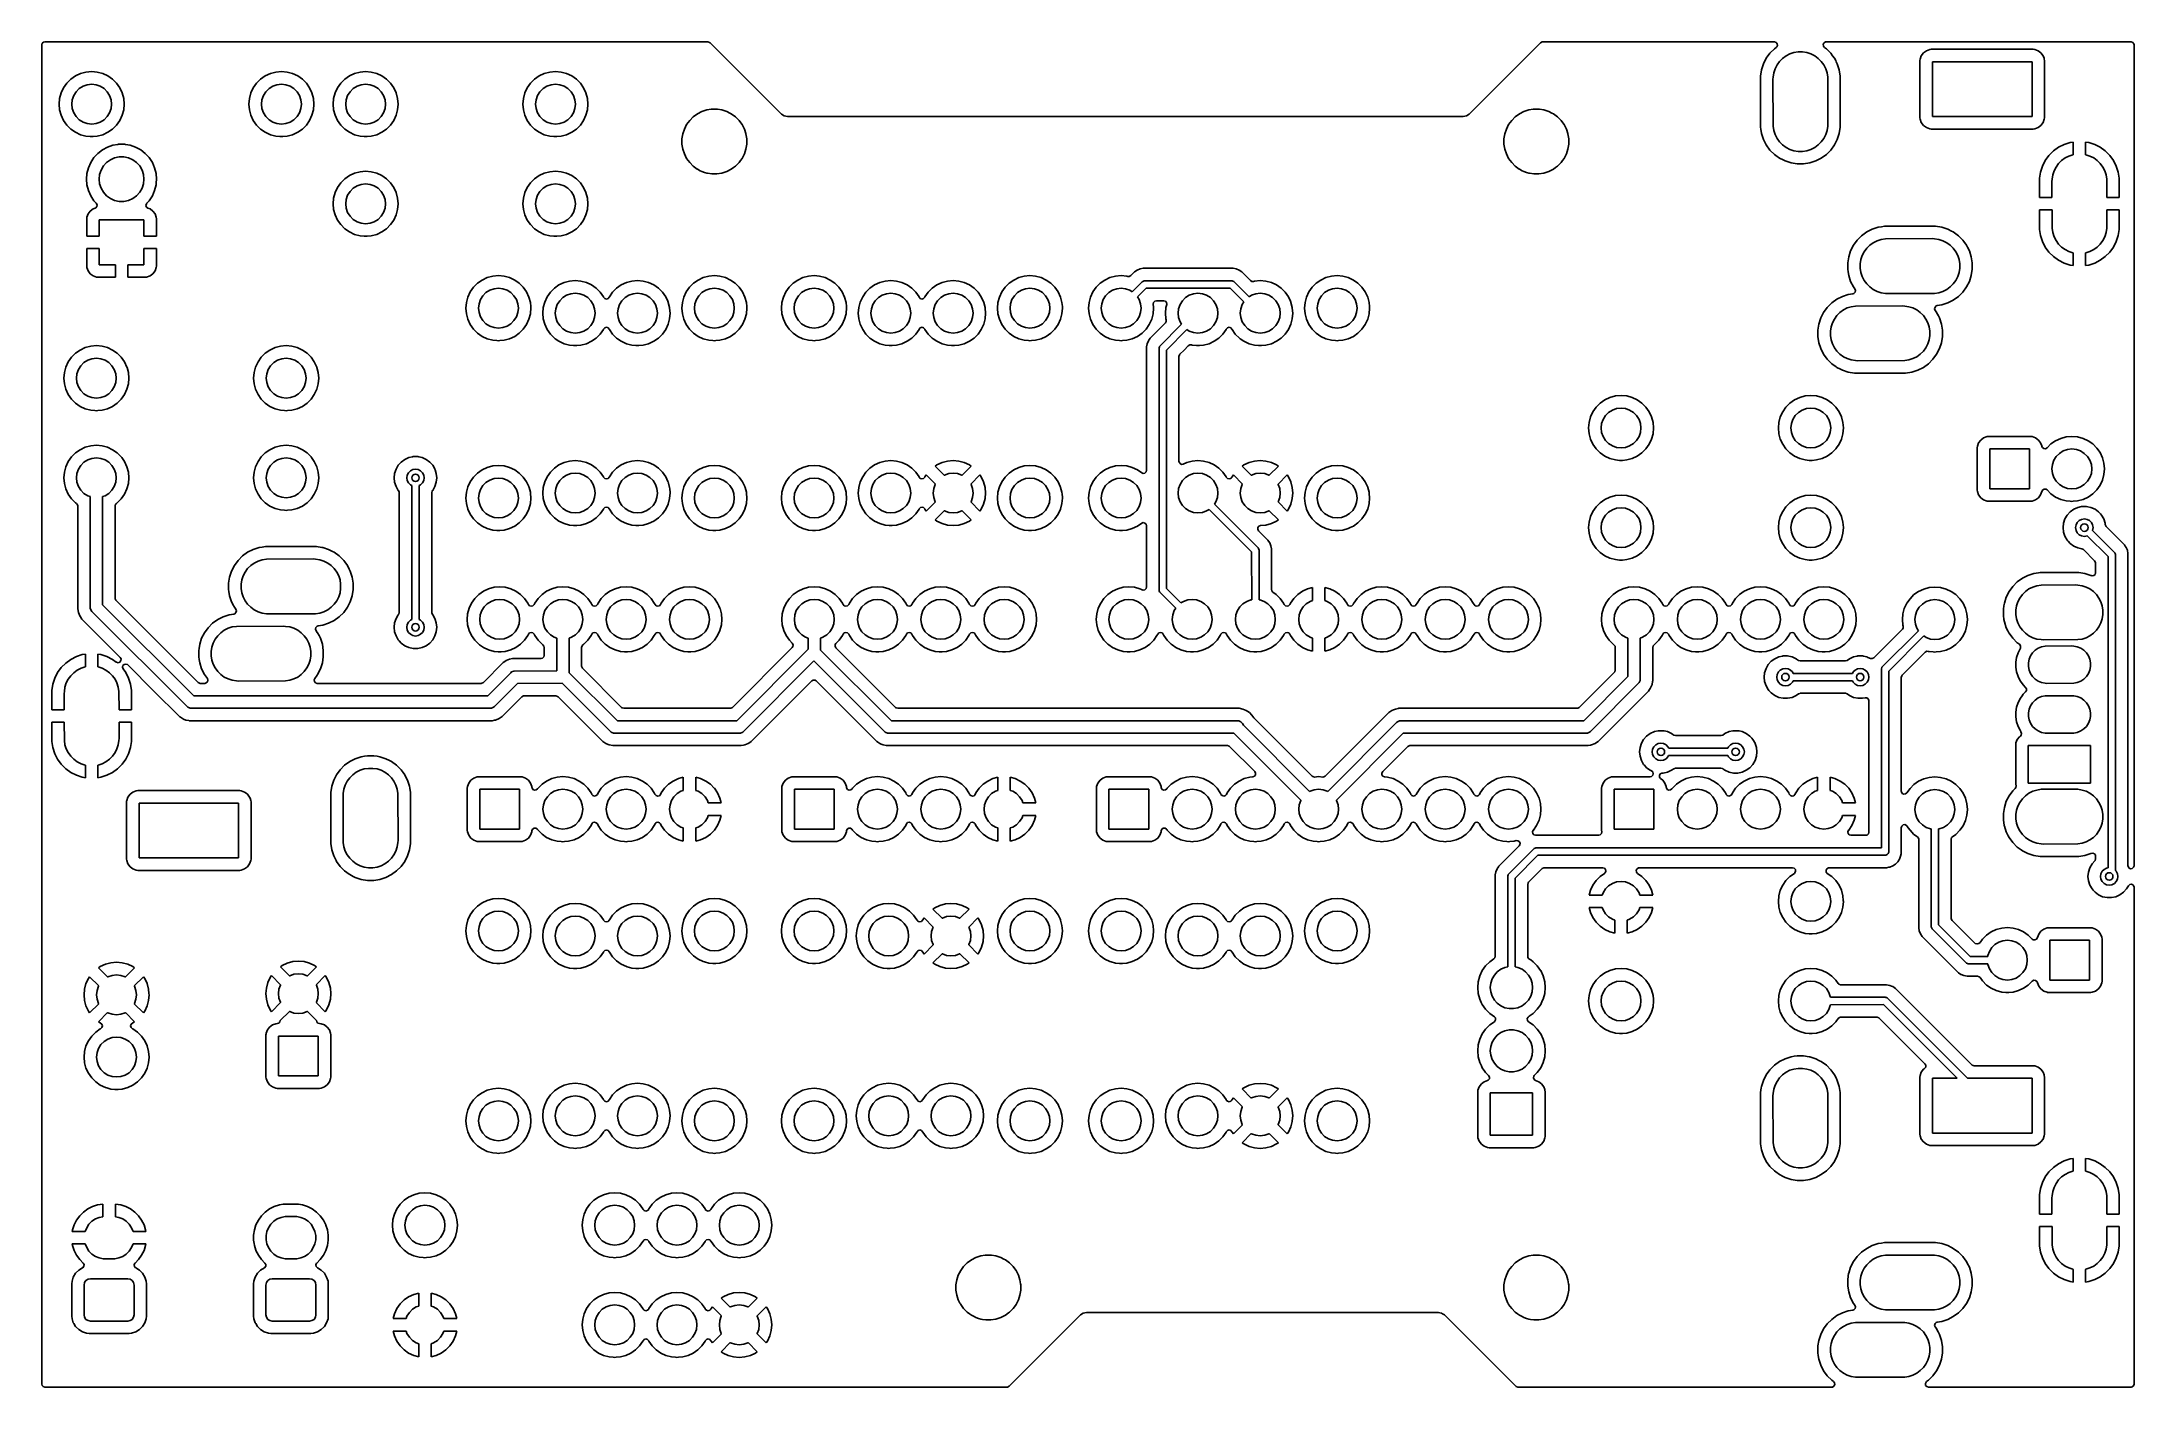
# Model space of a CAD drawing. Extents: x 3.8 to 7.11, y -5.16 to -3.03.
import ezdxf

# ---------------------------------------------------------------- set-up
doc = ezdxf.new("R2010")
doc.units = 0
doc.header["$MEASUREMENT"] = 0
doc.layers.add('BLACK', color=7, linetype='CONTINUOUS')

msp = doc.modelspace()

# ---------------------------------------------------------------- linework, layer by layer
at = {"layer": 'BLACK', "linetype": 'CONTINUOUS'}
for p, q in [((3.7992, -3.0364), (3.8, -3.0338)), ((3.7992, -3.1299), (3.7992, -3.0364)), ((3.8, -3.0338), (3.8021, -3.032)), ((3.8021, -3.032), (3.8041, -3.0315)), ((3.8041, -3.0315), (4.852, -3.0315)), ((4.852, -3.0315), (4.8547, -3.0323)), ((4.8547, -3.0323), (4.8555, -3.0329)), ((4.8555, -3.0329), (4.9645, -3.142)), ((6.0554, -3.1457), (6.1681, -3.0329)), ((6.1681, -3.0329), (6.1706, -3.0316)), ((6.1706, -3.0316), (6.1716, -3.0315)), ((6.1716, -3.0315), (6.5378, -3.0315)), ((6.5406, -3.0403), (6.5377, -3.0425)), ((6.5378, -3.0315), (6.5404, -3.0323)), ((6.5404, -3.0323), (6.5422, -3.0344)), ((6.5415, -3.0396), (6.5406, -3.0403)), ((6.5426, -3.0371), (6.5415, -3.0396)), ((6.5422, -3.0344), (6.5426, -3.0371)), ((6.6149, -3.0354), (6.6162, -3.033)), ((6.6152, -3.0382), (6.6149, -3.0354)), ((6.6168, -3.0403), (6.6152, -3.0382)), ((6.6162, -3.033), (6.6186, -3.0316)), ((6.6198, -3.0425), (6.6168, -3.0403)), ((6.6186, -3.0316), (6.6197, -3.0315)), ((6.6197, -3.0315), (7.1014, -3.0315)), ((7.1014, -3.0315), (7.104, -3.0323)), ((7.104, -3.0323), (7.1058, -3.0344)), ((7.1058, -3.0344), (7.1063, -3.0364)), ((7.1063, -3.0364), (7.1063, -4.3334)), ((6.5203, -3.0664), (6.5173, -3.0758)), ((6.5248, -3.0575), (6.5203, -3.0664)), ((6.5307, -3.0495), (6.5248, -3.0575)), ((6.5377, -3.0425), (6.5307, -3.0495)), ((6.5307, -3.0495), (6.5307, -3.0495)), ((6.5366, -3.0804), (6.5387, -3.074)), ((6.5377, -3.0425), (6.5377, -3.0425)), ((6.5387, -3.074), (6.5418, -3.0679)), ((6.5418, -3.0679), (6.5458, -3.0624)), ((6.5458, -3.0624), (6.5506, -3.0576)), ((6.5506, -3.0576), (6.5561, -3.0536)), ((6.5561, -3.0536), (6.5622, -3.0505)), ((6.5622, -3.0505), (6.5686, -3.0484)), ((6.5686, -3.0484), (6.5753, -3.0474)), ((6.5753, -3.0474), (6.5821, -3.0474)), ((6.5821, -3.0474), (6.5888, -3.0484)), ((6.5888, -3.0484), (6.5953, -3.0505)), ((6.5953, -3.0505), (6.6014, -3.0536)), ((6.6014, -3.0536), (6.6069, -3.0576)), ((6.6069, -3.0576), (6.6117, -3.0624)), ((6.6117, -3.0624), (6.6157, -3.0679)), ((6.6157, -3.0679), (6.6188, -3.074)), ((6.6188, -3.074), (6.6209, -3.0804)), ((6.6268, -3.0495), (6.6198, -3.0425)), ((6.6198, -3.0425), (6.6198, -3.0425)), ((6.6297, -3.0535), (6.6268, -3.0495)), ((6.6268, -3.0495), (6.6268, -3.0495)), ((6.6326, -3.0575), (6.6297, -3.0535)), ((6.6345, -3.0611), (6.6326, -3.0575)), ((6.6355, -3.0632), (6.6345, -3.0611)), ((6.6371, -3.0664), (6.6355, -3.0632)), ((6.6402, -3.0758), (6.6371, -3.0664)), ((6.6371, -3.0664), (6.6371, -3.0664)), ((6.6371, -3.0664), (6.6371, -3.0664)), ((6.7679, -3.0588), (6.7677, -3.0611)), ((6.7677, -3.0611), (6.7677, -3.0611)), ((6.7677, -3.0611), (6.7677, -3.0611)), ((6.7677, -3.0611), (6.7677, -3.1515)), ((6.7699, -3.0535), (6.7679, -3.0588)), ((6.7733, -3.0489), (6.7699, -3.0535)), ((6.7699, -3.0535), (6.7699, -3.0535)), ((6.7779, -3.0455), (6.7733, -3.0489)), ((6.7733, -3.0489), (6.7733, -3.0489)), ((6.7832, -3.0435), (6.7779, -3.0455)), ((6.7779, -3.0455), (6.7779, -3.0455)), ((6.7855, -3.0433), (6.7832, -3.0435)), ((6.9468, -3.0433), (6.7855, -3.0433)), ((6.7855, -3.0433), (6.7855, -3.0433)), ((6.7874, -3.1496), (6.7874, -3.063)), ((6.7874, -3.063), (6.9449, -3.063)), ((6.9449, -3.063), (6.9449, -3.1496)), ((6.9491, -3.0435), (6.9468, -3.0433)), ((6.9468, -3.0433), (6.9468, -3.0433)), ((6.9468, -3.0433), (6.9468, -3.0433)), ((6.9468, -3.0433), (6.9468, -3.0433)), ((6.9544, -3.0455), (6.9491, -3.0435)), ((6.9491, -3.0435), (6.9491, -3.0435)), ((6.959, -3.0489), (6.9544, -3.0455)), ((6.9544, -3.0455), (6.9544, -3.0455)), ((6.9624, -3.0535), (6.959, -3.0489)), ((6.959, -3.0489), (6.959, -3.0489)), ((6.9639, -3.0575), (6.9624, -3.0535)), ((6.9624, -3.0535), (6.9624, -3.0535)), ((6.9643, -3.0588), (6.9639, -3.0575)), ((6.9646, -3.0611), (6.9643, -3.0588)), ((6.9646, -3.1515), (6.9646, -3.0611)), ((3.8334, -3.1042), (3.8297, -3.1123)), ((3.8386, -3.0969), (3.8334, -3.1042)), ((3.8334, -3.1042), (3.8334, -3.1042)), ((3.8449, -3.0905), (3.8386, -3.0969)), ((3.8523, -3.0854), (3.8449, -3.0905)), ((3.8604, -3.0816), (3.8523, -3.0854)), ((3.8523, -3.0854), (3.8523, -3.0854)), ((3.8533, -3.1103), (3.8583, -3.1053)), ((3.8583, -3.1053), (3.8643, -3.1015)), ((3.869, -3.0793), (3.8604, -3.0816)), ((3.8604, -3.0816), (3.8604, -3.0816)), ((3.8643, -3.1015), (3.8709, -3.0992)), ((3.878, -3.0785), (3.869, -3.0793)), ((3.869, -3.0793), (3.869, -3.0793)), ((3.8709, -3.0992), (3.878, -3.0984)), ((3.8869, -3.0793), (3.878, -3.0785)), ((3.878, -3.0785), (3.878, -3.0785)), ((3.878, -3.0984), (3.885, -3.0992)), ((3.885, -3.0992), (3.8916, -3.1015)), ((3.8955, -3.0816), (3.8869, -3.0793)), ((3.8869, -3.0793), (3.8869, -3.0793)), ((3.8869, -3.0793), (3.8869, -3.0793)), ((3.8869, -3.0793), (3.8869, -3.0793)), ((3.8869, -3.0793), (3.8869, -3.0793)), ((3.8916, -3.1015), (3.8976, -3.1053)), ((3.9037, -3.0854), (3.8955, -3.0816)), ((3.8955, -3.0816), (3.8955, -3.0816)), ((3.8976, -3.1053), (3.9026, -3.1103)), ((3.911, -3.0905), (3.9037, -3.0854)), ((3.9037, -3.0854), (3.9037, -3.0854)), ((3.9173, -3.0969), (3.911, -3.0905)), ((3.9225, -3.1042), (3.9173, -3.0969)), ((3.9173, -3.0969), (3.9173, -3.0969)), ((3.9262, -3.1123), (3.9225, -3.1042)), ((4.1334, -3.1042), (4.1297, -3.1123)), ((4.1386, -3.0969), (4.1334, -3.1042)), ((4.1334, -3.1042), (4.1334, -3.1042)), ((4.1449, -3.0905), (4.1386, -3.0969)), ((4.1523, -3.0854), (4.1449, -3.0905)), ((4.1604, -3.0816), (4.1523, -3.0854)), ((4.1523, -3.0854), (4.1523, -3.0854)), ((4.1533, -3.1103), (4.1583, -3.1053)), ((4.1583, -3.1053), (4.1643, -3.1015)), ((4.169, -3.0793), (4.1604, -3.0816)), ((4.1604, -3.0816), (4.1604, -3.0816)), ((4.1643, -3.1015), (4.1709, -3.0992)), ((4.178, -3.0785), (4.169, -3.0793)), ((4.169, -3.0793), (4.169, -3.0793)), ((4.1709, -3.0992), (4.178, -3.0984)), ((4.1869, -3.0793), (4.178, -3.0785)), ((4.178, -3.0785), (4.178, -3.0785)), ((4.178, -3.0984), (4.185, -3.0992)), ((4.185, -3.0992), (4.1916, -3.1015)), ((4.1955, -3.0816), (4.1869, -3.0793)), ((4.1869, -3.0793), (4.1869, -3.0793)), ((4.1869, -3.0793), (4.1869, -3.0793)), ((4.1869, -3.0793), (4.1869, -3.0793)), ((4.1869, -3.0793), (4.1869, -3.0793)), ((4.1916, -3.1015), (4.1976, -3.1053)), ((4.2037, -3.0854), (4.1955, -3.0816)), ((4.1955, -3.0816), (4.1955, -3.0816)), ((4.1976, -3.1053), (4.2026, -3.1103)), ((4.211, -3.0905), (4.2037, -3.0854)), ((4.2037, -3.0854), (4.2037, -3.0854)), ((4.2173, -3.0969), (4.211, -3.0905)), ((4.2225, -3.1042), (4.2173, -3.0969)), ((4.2173, -3.0969), (4.2173, -3.0969)), ((4.2262, -3.1123), (4.2225, -3.1042)), ((4.2665, -3.1042), (4.2627, -3.1123)), ((4.2717, -3.0969), (4.2665, -3.1042)), ((4.2665, -3.1042), (4.2665, -3.1042)), ((4.278, -3.0905), (4.2717, -3.0969)), ((4.2853, -3.0854), (4.278, -3.0905)), ((4.2934, -3.0816), (4.2853, -3.0854)), ((4.2853, -3.0854), (4.2853, -3.0854)), ((4.2864, -3.1103), (4.2914, -3.1053)), ((4.2914, -3.1053), (4.2974, -3.1015)), ((4.3021, -3.0793), (4.2934, -3.0816)), ((4.2934, -3.0816), (4.2934, -3.0816)), ((4.2974, -3.1015), (4.304, -3.0992)), ((4.311, -3.0785), (4.3021, -3.0793)), ((4.3021, -3.0793), (4.3021, -3.0793)), ((4.304, -3.0992), (4.311, -3.0984)), ((4.3199, -3.0793), (4.311, -3.0785)), ((4.311, -3.0785), (4.311, -3.0785)), ((4.311, -3.0984), (4.318, -3.0992)), ((4.318, -3.0992), (4.3247, -3.1015)), ((4.3286, -3.0816), (4.3199, -3.0793)), ((4.3199, -3.0793), (4.3199, -3.0793)), ((4.3199, -3.0793), (4.3199, -3.0793)), ((4.3199, -3.0793), (4.3199, -3.0793)), ((4.3199, -3.0793), (4.3199, -3.0793)), ((4.3247, -3.1015), (4.3307, -3.1053)), ((4.3367, -3.0854), (4.3286, -3.0816)), ((4.3286, -3.0816), (4.3286, -3.0816)), ((4.3307, -3.1053), (4.3356, -3.1103)), ((4.3441, -3.0905), (4.3367, -3.0854)), ((4.3367, -3.0854), (4.3367, -3.0854)), ((4.3504, -3.0969), (4.3441, -3.0905)), ((4.3555, -3.1042), (4.3504, -3.0969)), ((4.3504, -3.0969), (4.3504, -3.0969)), ((4.3593, -3.1123), (4.3555, -3.1042)), ((4.5665, -3.1042), (4.5627, -3.1123)), ((4.5717, -3.0969), (4.5665, -3.1042)), ((4.5665, -3.1042), (4.5665, -3.1042)), ((4.578, -3.0905), (4.5717, -3.0969)), ((4.5853, -3.0854), (4.578, -3.0905)), ((4.5934, -3.0816), (4.5853, -3.0854)), ((4.5853, -3.0854), (4.5853, -3.0854)), ((4.5864, -3.1103), (4.5914, -3.1053)), ((4.5914, -3.1053), (4.5974, -3.1015)), ((4.6021, -3.0793), (4.5934, -3.0816)), ((4.5934, -3.0816), (4.5934, -3.0816)), ((4.5974, -3.1015), (4.604, -3.0992)), ((4.611, -3.0785), (4.6021, -3.0793)), ((4.6021, -3.0793), (4.6021, -3.0793)), ((4.604, -3.0992), (4.611, -3.0984)), ((4.6199, -3.0793), (4.611, -3.0785)), ((4.611, -3.0785), (4.611, -3.0785)), ((4.611, -3.0984), (4.618, -3.0992)), ((4.618, -3.0992), (4.6247, -3.1015)), ((4.6286, -3.0816), (4.6199, -3.0793)), ((4.6199, -3.0793), (4.6199, -3.0793)), ((4.6199, -3.0793), (4.6199, -3.0793)), ((4.6199, -3.0793), (4.6199, -3.0793)), ((4.6199, -3.0793), (4.6199, -3.0793)), ((4.6247, -3.1015), (4.6307, -3.1053)), ((4.6367, -3.0854), (4.6286, -3.0816)), ((4.6286, -3.0816), (4.6286, -3.0816)), ((4.6307, -3.1053), (4.6356, -3.1103)), ((4.6441, -3.0905), (4.6367, -3.0854)), ((4.6367, -3.0854), (4.6367, -3.0854)), ((4.6504, -3.0969), (4.6441, -3.0905)), ((4.6555, -3.1042), (4.6504, -3.0969)), ((4.6504, -3.0969), (4.6504, -3.0969)), ((4.6593, -3.1123), (4.6555, -3.1042)), ((6.5173, -3.0758), (6.5157, -3.0856)), ((6.5157, -3.0856), (6.5157, -3.1664)), ((6.5173, -3.0758), (6.5173, -3.0758)), ((6.5354, -3.0906), (6.5356, -3.0872)), ((6.5356, -3.1648), (6.5354, -3.0906)), ((6.5356, -3.0872), (6.5366, -3.0804)), ((6.6209, -3.0804), (6.6219, -3.0872)), ((6.6219, -3.0872), (6.622, -3.1614)), ((6.6418, -3.0856), (6.6402, -3.0758)), ((6.6418, -3.1664), (6.6418, -3.0856)), ((3.7992, -3.1849), (3.7992, -3.1299)), ((3.8273, -3.121), (3.8266, -3.1299)), ((3.8266, -3.1299), (3.8273, -3.1388)), ((3.8266, -3.1299), (3.8266, -3.1299)), ((3.8297, -3.1123), (3.8273, -3.121)), ((3.8273, -3.121), (3.8273, -3.121)), ((3.8273, -3.1388), (3.8273, -3.1388)), ((3.8273, -3.1388), (3.8297, -3.1475)), ((3.8297, -3.1123), (3.8297, -3.1123)), ((3.8465, -3.1299), (3.8472, -3.1229)), ((3.8472, -3.1369), (3.8465, -3.1299)), ((3.8472, -3.1229), (3.8496, -3.1163)), ((3.8496, -3.1436), (3.8472, -3.1369)), ((3.8496, -3.1163), (3.8533, -3.1103)), ((3.9026, -3.1103), (3.9063, -3.1163)), ((3.9063, -3.1163), (3.9087, -3.1229)), ((3.9087, -3.1369), (3.9063, -3.1436)), ((3.9087, -3.1229), (3.9094, -3.1299)), ((3.9094, -3.1299), (3.9087, -3.1369)), ((3.9286, -3.121), (3.9262, -3.1123)), ((3.9262, -3.1475), (3.9286, -3.1388)), ((3.9293, -3.1299), (3.9286, -3.121)), ((3.9286, -3.1388), (3.9293, -3.1299)), ((3.9293, -3.1299), (3.9293, -3.1299)), ((4.1273, -3.121), (4.1266, -3.1299)), ((4.1266, -3.1299), (4.1273, -3.1388)), ((4.1266, -3.1299), (4.1266, -3.1299)), ((4.1297, -3.1123), (4.1273, -3.121)), ((4.1273, -3.121), (4.1273, -3.121)), ((4.1273, -3.1388), (4.1273, -3.1388)), ((4.1273, -3.1388), (4.1297, -3.1475)), ((4.1297, -3.1123), (4.1297, -3.1123)), ((4.1465, -3.1299), (4.1472, -3.1229)), ((4.1472, -3.1369), (4.1465, -3.1299)), ((4.1472, -3.1229), (4.1496, -3.1163)), ((4.1496, -3.1436), (4.1472, -3.1369)), ((4.1496, -3.1163), (4.1533, -3.1103)), ((4.2026, -3.1103), (4.2063, -3.1163)), ((4.2063, -3.1163), (4.2087, -3.1229)), ((4.2087, -3.1369), (4.2063, -3.1436)), ((4.2087, -3.1229), (4.2094, -3.1299)), ((4.2094, -3.1299), (4.2087, -3.1369)), ((4.2286, -3.121), (4.2262, -3.1123)), ((4.2262, -3.1475), (4.2286, -3.1388)), ((4.2293, -3.1299), (4.2286, -3.121)), ((4.2286, -3.1388), (4.2293, -3.1299)), ((4.2293, -3.1299), (4.2293, -3.1299)), ((4.2604, -3.121), (4.2596, -3.1299)), ((4.2596, -3.1299), (4.2604, -3.1388)), ((4.2596, -3.1299), (4.2596, -3.1299)), ((4.2627, -3.1123), (4.2604, -3.121)), ((4.2604, -3.121), (4.2604, -3.121)), ((4.2604, -3.1388), (4.2604, -3.1388)), ((4.2604, -3.1388), (4.2627, -3.1475)), ((4.2627, -3.1123), (4.2627, -3.1123)), ((4.2795, -3.1299), (4.2803, -3.1229)), ((4.2803, -3.1369), (4.2795, -3.1299)), ((4.2803, -3.1229), (4.2826, -3.1163)), ((4.2826, -3.1436), (4.2803, -3.1369)), ((4.2826, -3.1163), (4.2864, -3.1103)), ((4.3356, -3.1103), (4.3394, -3.1163)), ((4.3394, -3.1163), (4.3417, -3.1229)), ((4.3417, -3.1369), (4.3394, -3.1436)), ((4.3417, -3.1229), (4.3425, -3.1299)), ((4.3425, -3.1299), (4.3417, -3.1369)), ((4.3616, -3.121), (4.3593, -3.1123)), ((4.3593, -3.1475), (4.3616, -3.1388)), ((4.3624, -3.1299), (4.3616, -3.121)), ((4.3616, -3.1388), (4.3624, -3.1299)), ((4.3624, -3.1299), (4.3624, -3.1299)), ((4.5604, -3.121), (4.5596, -3.1299)), ((4.5596, -3.1299), (4.5604, -3.1388)), ((4.5596, -3.1299), (4.5596, -3.1299)), ((4.5627, -3.1123), (4.5604, -3.121)), ((4.5604, -3.121), (4.5604, -3.121)), ((4.5604, -3.1388), (4.5604, -3.1388)), ((4.5604, -3.1388), (4.5627, -3.1475)), ((4.5627, -3.1123), (4.5627, -3.1123)), ((4.5795, -3.1299), (4.5803, -3.1229)), ((4.5803, -3.1369), (4.5795, -3.1299)), ((4.5803, -3.1229), (4.5826, -3.1163)), ((4.5826, -3.1436), (4.5803, -3.1369)), ((4.5826, -3.1163), (4.5864, -3.1103)), ((4.6356, -3.1103), (4.6394, -3.1163)), ((4.6394, -3.1163), (4.6417, -3.1229)), ((4.6417, -3.1369), (4.6394, -3.1436)), ((4.6417, -3.1229), (4.6425, -3.1299)), ((4.6425, -3.1299), (4.6417, -3.1369)), ((4.6616, -3.121), (4.6593, -3.1123)), ((4.6593, -3.1475), (4.6616, -3.1388)), ((4.6624, -3.1299), (4.6616, -3.121)), ((4.6616, -3.1388), (4.6624, -3.1299)), ((4.8426, -3.1415), (4.8354, -3.1452)), ((4.8502, -3.139), (4.8426, -3.1415)), ((4.8572, -3.1379), (4.8502, -3.139)), ((4.8582, -3.1378), (4.8572, -3.1379)), ((4.8662, -3.1378), (4.8582, -3.1378)), ((4.8673, -3.1379), (4.8662, -3.1378)), ((4.8742, -3.139), (4.8673, -3.1379)), ((4.8819, -3.1415), (4.8742, -3.139)), ((4.8868, -3.144), (4.8819, -3.1415)), ((6.1418, -3.1415), (6.1346, -3.1452)), ((6.1494, -3.139), (6.1418, -3.1415)), ((6.1564, -3.1379), (6.1494, -3.139)), ((6.1574, -3.1378), (6.1564, -3.1379)), ((6.1654, -3.1378), (6.1574, -3.1378)), ((6.1665, -3.1379), (6.1654, -3.1378)), ((6.1734, -3.139), (6.1665, -3.1379)), ((6.1811, -3.1415), (6.1734, -3.139)), ((6.186, -3.144), (6.1811, -3.1415)), ((3.8297, -3.1475), (3.8297, -3.1475)), ((3.8297, -3.1475), (3.8334, -3.1556)), ((3.8334, -3.1556), (3.8334, -3.1556)), ((3.8334, -3.1556), (3.8386, -3.163)), ((3.8386, -3.163), (3.8449, -3.1693)), ((3.8449, -3.1693), (3.8449, -3.1693)), ((3.8449, -3.1693), (3.8523, -3.1744)), ((3.8533, -3.1496), (3.8496, -3.1436)), ((3.8523, -3.1744), (3.8604, -3.1782)), ((3.8583, -3.1545), (3.8533, -3.1496)), ((3.8643, -3.1583), (3.8583, -3.1545)), ((3.8709, -3.1606), (3.8643, -3.1583)), ((3.878, -3.1614), (3.8709, -3.1606)), ((3.885, -3.1606), (3.878, -3.1614)), ((3.8916, -3.1583), (3.885, -3.1606)), ((3.8976, -3.1545), (3.8916, -3.1583)), ((3.8955, -3.1782), (3.9037, -3.1744)), ((3.9026, -3.1496), (3.8976, -3.1545)), ((3.9063, -3.1436), (3.9026, -3.1496)), ((3.9037, -3.1744), (3.911, -3.1693)), ((3.911, -3.1693), (3.9173, -3.163)), ((3.9173, -3.163), (3.9225, -3.1556)), ((3.9225, -3.1556), (3.9262, -3.1475)), ((4.1297, -3.1475), (4.1297, -3.1475)), ((4.1297, -3.1475), (4.1334, -3.1556)), ((4.1334, -3.1556), (4.1334, -3.1556)), ((4.1334, -3.1556), (4.1386, -3.163)), ((4.1386, -3.163), (4.1449, -3.1693)), ((4.1449, -3.1693), (4.1449, -3.1693)), ((4.1449, -3.1693), (4.1523, -3.1744)), ((4.1533, -3.1496), (4.1496, -3.1436)), ((4.1523, -3.1744), (4.1604, -3.1782)), ((4.1583, -3.1545), (4.1533, -3.1496)), ((4.1643, -3.1583), (4.1583, -3.1545)), ((4.1709, -3.1606), (4.1643, -3.1583)), ((4.178, -3.1614), (4.1709, -3.1606)), ((4.185, -3.1606), (4.178, -3.1614)), ((4.1916, -3.1583), (4.185, -3.1606)), ((4.1976, -3.1545), (4.1916, -3.1583)), ((4.1955, -3.1782), (4.2037, -3.1744)), ((4.2026, -3.1496), (4.1976, -3.1545)), ((4.2063, -3.1436), (4.2026, -3.1496)), ((4.2037, -3.1744), (4.211, -3.1693)), ((4.211, -3.1693), (4.2173, -3.163)), ((4.2173, -3.163), (4.2225, -3.1556)), ((4.2225, -3.1556), (4.2262, -3.1475)), ((4.2627, -3.1475), (4.2627, -3.1475)), ((4.2627, -3.1475), (4.2665, -3.1556)), ((4.2665, -3.1556), (4.2665, -3.1556)), ((4.2665, -3.1556), (4.2717, -3.163)), ((4.2717, -3.163), (4.278, -3.1693)), ((4.278, -3.1693), (4.278, -3.1693)), ((4.278, -3.1693), (4.2853, -3.1744)), ((4.2864, -3.1496), (4.2826, -3.1436)), ((4.2853, -3.1744), (4.2934, -3.1782)), ((4.2914, -3.1545), (4.2864, -3.1496)), ((4.2974, -3.1583), (4.2914, -3.1545)), ((4.304, -3.1606), (4.2974, -3.1583)), ((4.311, -3.1614), (4.304, -3.1606)), ((4.318, -3.1606), (4.311, -3.1614)), ((4.3247, -3.1583), (4.318, -3.1606)), ((4.3307, -3.1545), (4.3247, -3.1583)), ((4.3286, -3.1782), (4.3367, -3.1744)), ((4.3356, -3.1496), (4.3307, -3.1545)), ((4.3394, -3.1436), (4.3356, -3.1496)), ((4.3367, -3.1744), (4.3441, -3.1693)), ((4.3441, -3.1693), (4.3504, -3.163)), ((4.3504, -3.163), (4.3555, -3.1556)), ((4.3555, -3.1556), (4.3593, -3.1475)), ((4.5627, -3.1475), (4.5627, -3.1475)), ((4.5627, -3.1475), (4.5665, -3.1556)), ((4.5665, -3.1556), (4.5665, -3.1556)), ((4.5665, -3.1556), (4.5717, -3.163)), ((4.5717, -3.163), (4.578, -3.1693)), ((4.578, -3.1693), (4.578, -3.1693)), ((4.578, -3.1693), (4.5853, -3.1744)), ((4.5864, -3.1496), (4.5826, -3.1436)), ((4.5853, -3.1744), (4.5934, -3.1782)), ((4.5914, -3.1545), (4.5864, -3.1496)), ((4.5974, -3.1583), (4.5914, -3.1545)), ((4.604, -3.1606), (4.5974, -3.1583)), ((4.611, -3.1614), (4.604, -3.1606)), ((4.618, -3.1606), (4.611, -3.1614)), ((4.6247, -3.1583), (4.618, -3.1606)), ((4.6307, -3.1545), (4.6247, -3.1583)), ((4.6286, -3.1782), (4.6367, -3.1744)), ((4.6356, -3.1496), (4.6307, -3.1545)), ((4.6394, -3.1436), (4.6356, -3.1496)), ((4.6367, -3.1744), (4.6441, -3.1693)), ((4.6441, -3.1693), (4.6504, -3.163)), ((4.6504, -3.163), (4.6555, -3.1556)), ((4.6555, -3.1556), (4.6593, -3.1475)), ((4.8148, -3.1693), (4.8123, -3.177)), ((4.8184, -3.1621), (4.8148, -3.1693)), ((4.8232, -3.1556), (4.8184, -3.1621)), ((4.8288, -3.1499), (4.8232, -3.1556)), ((4.8354, -3.1452), (4.8288, -3.1499)), ((4.889, -3.1452), (4.8868, -3.144)), ((4.8956, -3.1499), (4.889, -3.1452)), ((4.889, -3.1452), (4.889, -3.1452)), ((4.889, -3.1452), (4.889, -3.1452)), ((4.9013, -3.1556), (4.8956, -3.1499)), ((4.9057, -3.1617), (4.9013, -3.1556)), ((4.906, -3.1621), (4.9057, -3.1617)), ((4.9082, -3.1664), (4.906, -3.1621)), ((4.9097, -3.1693), (4.9082, -3.1664)), ((4.9119, -3.1762), (4.9097, -3.1693)), ((4.9645, -3.142), (4.9682, -3.1457)), ((4.9682, -3.1457), (4.9727, -3.1483)), ((4.9727, -3.1483), (4.9777, -3.1496)), ((4.9777, -3.1496), (4.9777, -3.1496)), ((4.9777, -3.1496), (6.0459, -3.1496)), ((6.0459, -3.1496), (6.0509, -3.1483)), ((6.0459, -3.1496), (6.0459, -3.1496)), ((6.0509, -3.1483), (6.0554, -3.1457)), ((6.114, -3.1693), (6.1115, -3.177)), ((6.1176, -3.1621), (6.114, -3.1693)), ((6.1224, -3.1556), (6.1176, -3.1621)), ((6.1281, -3.1499), (6.1224, -3.1556)), ((6.1346, -3.1452), (6.1281, -3.1499)), ((6.1883, -3.1452), (6.186, -3.144)), ((6.1948, -3.1499), (6.1883, -3.1452)), ((6.1883, -3.1452), (6.1883, -3.1452)), ((6.1883, -3.1452), (6.1883, -3.1452)), ((6.2005, -3.1556), (6.1948, -3.1499)), ((6.2049, -3.1617), (6.2005, -3.1556)), ((6.2052, -3.1621), (6.2049, -3.1617)), ((6.2074, -3.1664), (6.2052, -3.1621)), ((6.2089, -3.1693), (6.2074, -3.1664)), ((6.2111, -3.1762), (6.2089, -3.1693)), ((6.5157, -3.1664), (6.5162, -3.1693)), ((6.5162, -3.1693), (6.5173, -3.1762)), ((6.5366, -3.1715), (6.5356, -3.1648)), ((6.5387, -3.178), (6.5366, -3.1715)), ((6.6209, -3.1715), (6.6188, -3.178)), ((6.6219, -3.1648), (6.6209, -3.1715)), ((6.622, -3.1614), (6.6219, -3.1648)), ((6.6402, -3.1762), (6.6418, -3.1664)), ((6.7677, -3.1515), (6.7677, -3.1515)), ((6.7677, -3.1515), (6.7679, -3.1538)), ((6.7679, -3.1538), (6.7699, -3.1591)), ((6.7699, -3.1591), (6.7699, -3.1591)), ((6.7699, -3.1591), (6.7733, -3.1637)), ((6.7733, -3.1637), (6.7733, -3.1637)), ((6.7733, -3.1637), (6.7779, -3.1671)), ((6.7779, -3.1671), (6.7779, -3.1671)), ((6.7779, -3.1671), (6.7832, -3.1691)), ((6.7832, -3.1691), (6.7832, -3.1691)), ((6.7832, -3.1691), (6.7834, -3.1691)), ((6.7834, -3.1691), (6.7855, -3.1693)), ((6.7855, -3.1693), (6.9468, -3.1693)), ((6.9449, -3.1496), (6.7874, -3.1496)), ((6.9468, -3.1693), (6.9491, -3.1691)), ((6.9491, -3.1691), (6.9544, -3.1671)), ((6.9544, -3.1671), (6.959, -3.1637)), ((6.959, -3.1637), (6.9624, -3.1591)), ((6.9624, -3.1591), (6.9643, -3.1538)), ((6.9643, -3.1538), (6.9646, -3.1515)), ((3.7992, -3.2485), (3.7992, -3.1849)), ((3.8604, -3.1782), (3.869, -3.1805)), ((3.869, -3.1805), (3.8754, -3.1811)), ((3.8754, -3.1811), (3.878, -3.1813)), ((3.878, -3.1813), (3.8802, -3.1811)), ((3.878, -3.1813), (3.878, -3.1813)), ((3.878, -3.1813), (3.878, -3.1813)), ((3.8802, -3.1811), (3.8869, -3.1805)), ((3.8877, -3.2078), (3.8862, -3.2095)), ((3.8869, -3.1805), (3.8955, -3.1782)), ((3.8949, -3.2022), (3.8877, -3.2078)), ((3.8877, -3.2078), (3.8877, -3.2078)), ((3.8877, -3.2078), (3.8877, -3.2078)), ((3.8877, -3.2078), (3.8877, -3.2078)), ((3.903, -3.1978), (3.8949, -3.2022)), ((3.8949, -3.2022), (3.8949, -3.2022)), ((3.9116, -3.1948), (3.903, -3.1978)), ((3.903, -3.1978), (3.903, -3.1978)), ((3.9191, -3.1936), (3.9116, -3.1948)), ((3.9206, -3.1933), (3.9191, -3.1936)), ((3.9298, -3.1933), (3.9206, -3.1933)), ((3.9313, -3.1936), (3.9298, -3.1933)), ((3.9388, -3.1948), (3.9313, -3.1936)), ((3.9474, -3.1978), (3.9388, -3.1948)), ((3.9555, -3.2022), (3.9474, -3.1978)), ((3.9474, -3.1978), (3.9474, -3.1978)), ((3.9627, -3.2078), (3.9555, -3.2022)), ((3.9555, -3.2022), (3.9555, -3.2022)), ((3.9689, -3.2145), (3.9627, -3.2078)), ((3.9627, -3.2078), (3.9627, -3.2078)), ((3.9627, -3.2078), (3.9627, -3.2078)), ((4.1604, -3.1782), (4.169, -3.1805)), ((4.169, -3.1805), (4.1754, -3.1811)), ((4.1754, -3.1811), (4.178, -3.1813)), ((4.178, -3.1813), (4.1802, -3.1811)), ((4.178, -3.1813), (4.178, -3.1813)), ((4.178, -3.1813), (4.178, -3.1813)), ((4.1802, -3.1811), (4.1869, -3.1805)), ((4.1869, -3.1805), (4.1955, -3.1782)), ((4.2934, -3.1782), (4.3021, -3.1805)), ((4.3021, -3.1805), (4.3085, -3.1811)), ((4.3085, -3.1811), (4.311, -3.1813)), ((4.311, -3.1813), (4.3133, -3.1811)), ((4.311, -3.1813), (4.311, -3.1813)), ((4.311, -3.1813), (4.311, -3.1813)), ((4.3133, -3.1811), (4.3199, -3.1805)), ((4.3199, -3.1805), (4.3286, -3.1782)), ((4.5934, -3.1782), (4.6021, -3.1805)), ((4.6021, -3.1805), (4.6085, -3.1811)), ((4.6085, -3.1811), (4.611, -3.1813)), ((4.611, -3.1813), (4.6133, -3.1811)), ((4.611, -3.1813), (4.611, -3.1813)), ((4.611, -3.1813), (4.611, -3.1813)), ((4.6133, -3.1811), (4.6199, -3.1805)), ((4.6199, -3.1805), (4.6286, -3.1782)), ((4.8123, -3.177), (4.811, -3.1849)), ((4.811, -3.1849), (4.811, -3.193)), ((4.811, -3.193), (4.8123, -3.201)), ((4.8123, -3.201), (4.8148, -3.2086)), ((4.9097, -3.2086), (4.9121, -3.201)), ((4.9121, -3.177), (4.9119, -3.1762)), ((4.9134, -3.1849), (4.9121, -3.177)), ((4.9121, -3.201), (4.9134, -3.193)), ((4.9134, -3.193), (4.9134, -3.1849)), ((6.1115, -3.177), (6.1102, -3.1849)), ((6.1102, -3.1849), (6.1102, -3.193)), ((6.1102, -3.193), (6.1115, -3.201)), ((6.1115, -3.201), (6.114, -3.2086)), ((6.2089, -3.2086), (6.2114, -3.201)), ((6.2114, -3.177), (6.2111, -3.1762)), ((6.2126, -3.1849), (6.2114, -3.177)), ((6.2114, -3.201), (6.2126, -3.193)), ((6.2126, -3.193), (6.2126, -3.1849)), ((6.5173, -3.1762), (6.5203, -3.1856)), ((6.5203, -3.1856), (6.5225, -3.1898)), ((6.5225, -3.1898), (6.5241, -3.193)), ((6.5241, -3.193), (6.5248, -3.1944)), ((6.5248, -3.1944), (6.5307, -3.2025)), ((6.5307, -3.2025), (6.5307, -3.2025)), ((6.5307, -3.2025), (6.5377, -3.2095)), ((6.5418, -3.184), (6.5387, -3.178)), ((6.5458, -3.1895), (6.5418, -3.184)), ((6.5506, -3.1943), (6.5458, -3.1895)), ((6.5561, -3.1983), (6.5506, -3.1943)), ((6.5622, -3.2014), (6.5561, -3.1983)), ((6.5686, -3.2035), (6.5622, -3.2014)), ((6.5753, -3.2046), (6.5686, -3.2035)), ((6.5821, -3.2046), (6.5753, -3.2046)), ((6.5888, -3.2035), (6.5821, -3.2046)), ((6.5953, -3.2014), (6.5888, -3.2035)), ((6.6014, -3.1983), (6.5953, -3.2014)), ((6.6069, -3.1943), (6.6014, -3.1983)), ((6.6117, -3.1895), (6.6069, -3.1943)), ((6.6157, -3.184), (6.6117, -3.1895)), ((6.6188, -3.178), (6.6157, -3.184)), ((6.6198, -3.2095), (6.6268, -3.2025)), ((6.6268, -3.2025), (6.6326, -3.1944)), ((6.6326, -3.1944), (6.6371, -3.1856)), ((6.6371, -3.1856), (6.6402, -3.1762)), ((6.9786, -3.2039), (6.9716, -3.2109)), ((6.9867, -3.1981), (6.9786, -3.2039)), ((6.9786, -3.2039), (6.9786, -3.2039)), ((6.9955, -3.1936), (6.9867, -3.1981)), ((7.0049, -3.1905), (6.9955, -3.1936)), ((7.0098, -3.1898), (7.0049, -3.1905)), ((7.0049, -3.1905), (7.0049, -3.1905)), ((7.0098, -3.2098), (7.0098, -3.1898)), ((7.0344, -3.1905), (7.0295, -3.1898)), ((7.0295, -3.1898), (7.0295, -3.2098)), ((7.0439, -3.1936), (7.0344, -3.1905)), ((7.0527, -3.1981), (7.0439, -3.1936)), ((7.0607, -3.2039), (7.0527, -3.1981)), ((7.0677, -3.2109), (7.0607, -3.2039)), ((3.8706, -3.2394), (3.8699, -3.2485)), ((3.8729, -3.2305), (3.8706, -3.2394)), ((3.8706, -3.2394), (3.8706, -3.2394)), ((3.8765, -3.2221), (3.8729, -3.2305)), ((3.8815, -3.2145), (3.8765, -3.2221)), ((3.8862, -3.2095), (3.8815, -3.2145)), ((3.8905, -3.2411), (3.8928, -3.2341)), ((3.8928, -3.2341), (3.8965, -3.2276)), ((3.8965, -3.2276), (3.9015, -3.2221)), ((3.9015, -3.2221), (3.9075, -3.2178)), ((3.9075, -3.2178), (3.9142, -3.2148)), ((3.9142, -3.2148), (3.9215, -3.2132)), ((3.9215, -3.2132), (3.9289, -3.2132)), ((3.9289, -3.2132), (3.9361, -3.2148)), ((3.9361, -3.2148), (3.9429, -3.2178)), ((3.9429, -3.2178), (3.9489, -3.2221)), ((3.9489, -3.2221), (3.9539, -3.2276)), ((3.9539, -3.2276), (3.9576, -3.2341)), ((3.9576, -3.2341), (3.9599, -3.2411)), ((3.9739, -3.2221), (3.9689, -3.2145)), ((3.9689, -3.2145), (3.9689, -3.2145)), ((3.9689, -3.2145), (3.9689, -3.2145)), ((3.9775, -3.2305), (3.9739, -3.2221)), ((3.9798, -3.2394), (3.9775, -3.2305)), ((3.9805, -3.2485), (3.9798, -3.2394)), ((3.9798, -3.2394), (3.9798, -3.2394)), ((4.2934, -3.2391), (4.2853, -3.2429)), ((4.3021, -3.2368), (4.2934, -3.2391)), ((4.2934, -3.2391), (4.2934, -3.2391)), ((4.311, -3.236), (4.3021, -3.2368)), ((4.3021, -3.2368), (4.3021, -3.2368)), ((4.3199, -3.2368), (4.311, -3.236)), ((4.311, -3.236), (4.311, -3.236)), ((4.3286, -3.2391), (4.3199, -3.2368)), ((4.3199, -3.2368), (4.3199, -3.2368)), ((4.3199, -3.2368), (4.3199, -3.2368)), ((4.3199, -3.2368), (4.3199, -3.2368)), ((4.3199, -3.2368), (4.3199, -3.2368)), ((4.3367, -3.2429), (4.3286, -3.2391)), ((4.3286, -3.2391), (4.3286, -3.2391)), ((4.5934, -3.2391), (4.5853, -3.2429)), ((4.6021, -3.2368), (4.5934, -3.2391)), ((4.5934, -3.2391), (4.5934, -3.2391)), ((4.611, -3.236), (4.6021, -3.2368)), ((4.6021, -3.2368), (4.6021, -3.2368)), ((4.6199, -3.2368), (4.611, -3.236)), ((4.611, -3.236), (4.611, -3.236)), ((4.6286, -3.2391), (4.6199, -3.2368)), ((4.6199, -3.2368), (4.6199, -3.2368)), ((4.6199, -3.2368), (4.6199, -3.2368)), ((4.6199, -3.2368), (4.6199, -3.2368)), ((4.6199, -3.2368), (4.6199, -3.2368)), ((4.6367, -3.2429), (4.6286, -3.2391)), ((4.6286, -3.2391), (4.6286, -3.2391)), ((4.8148, -3.2086), (4.8184, -3.2158)), ((4.8184, -3.2158), (4.8232, -3.2223)), ((4.8232, -3.2223), (4.8288, -3.228)), ((4.8288, -3.228), (4.835, -3.2325)), ((4.835, -3.2325), (4.8354, -3.2328)), ((4.8354, -3.2328), (4.8399, -3.2351)), ((4.8399, -3.2351), (4.8426, -3.2364)), ((4.8426, -3.2364), (4.8426, -3.2364)), ((4.8426, -3.2364), (4.8426, -3.2364)), ((4.8426, -3.2364), (4.8467, -3.2378)), ((4.8467, -3.2378), (4.8502, -3.2389)), ((4.8502, -3.2389), (4.8514, -3.2391)), ((4.8514, -3.2391), (4.8582, -3.2402)), ((4.8582, -3.2402), (4.8582, -3.2402)), ((4.8582, -3.2402), (4.8662, -3.2402)), ((4.8662, -3.2402), (4.8742, -3.2389)), ((4.8662, -3.2402), (4.8662, -3.2402)), ((4.8742, -3.2389), (4.8819, -3.2364)), ((4.8819, -3.2364), (4.889, -3.2328)), ((4.889, -3.2328), (4.8927, -3.2301)), ((4.8927, -3.2301), (4.8956, -3.228)), ((4.8956, -3.228), (4.9013, -3.2223)), ((4.8956, -3.228), (4.8956, -3.228)), ((4.8956, -3.228), (4.8956, -3.228)), ((4.9013, -3.2223), (4.9037, -3.219)), ((4.9013, -3.2223), (4.9013, -3.2223)), ((4.9013, -3.2223), (4.9013, -3.2223)), ((4.9037, -3.219), (4.906, -3.2158)), ((4.906, -3.2158), (4.9097, -3.2086)), ((6.114, -3.2086), (6.1176, -3.2158)), ((6.1176, -3.2158), (6.1224, -3.2223)), ((6.1224, -3.2223), (6.1281, -3.228)), ((6.1281, -3.228), (6.1342, -3.2325)), ((6.1342, -3.2325), (6.1346, -3.2328)), ((6.1346, -3.2328), (6.1392, -3.2351)), ((6.1392, -3.2351), (6.1418, -3.2364)), ((6.1418, -3.2364), (6.1418, -3.2364)), ((6.1418, -3.2364), (6.1418, -3.2364)), ((6.1418, -3.2364), (6.1459, -3.2378)), ((6.1459, -3.2378), (6.1494, -3.2389)), ((6.1494, -3.2389), (6.1506, -3.2391)), ((6.1506, -3.2391), (6.1574, -3.2402)), ((6.1574, -3.2402), (6.1574, -3.2402)), ((6.1574, -3.2402), (6.1654, -3.2402)), ((6.1654, -3.2402), (6.1734, -3.2389)), ((6.1654, -3.2402), (6.1654, -3.2402)), ((6.1734, -3.2389), (6.1811, -3.2364)), ((6.1811, -3.2364), (6.1883, -3.2328)), ((6.1883, -3.2328), (6.1919, -3.2301)), ((6.1919, -3.2301), (6.1948, -3.228)), ((6.1948, -3.228), (6.2005, -3.2223)), ((6.1948, -3.228), (6.1948, -3.228)), ((6.1948, -3.228), (6.1948, -3.228)), ((6.2005, -3.2223), (6.2029, -3.219)), ((6.2005, -3.2223), (6.2005, -3.2223)), ((6.2005, -3.2223), (6.2005, -3.2223)), ((6.2029, -3.219), (6.2052, -3.2158)), ((6.2052, -3.2158), (6.2089, -3.2086)), ((6.5377, -3.2095), (6.5377, -3.2095)), ((6.5377, -3.2095), (6.5397, -3.2109)), ((6.5397, -3.2109), (6.5457, -3.2153)), ((6.5457, -3.2153), (6.5513, -3.2182)), ((6.5513, -3.2182), (6.5546, -3.2198)), ((6.5546, -3.2198), (6.5546, -3.2198)), ((6.5546, -3.2198), (6.5546, -3.2198)), ((6.5546, -3.2198), (6.564, -3.2229)), ((6.564, -3.2229), (6.5738, -3.2244)), ((6.5738, -3.2244), (6.5738, -3.2244)), ((6.5738, -3.2244), (6.5837, -3.2244)), ((6.5837, -3.2244), (6.5935, -3.2229)), ((6.5837, -3.2244), (6.5837, -3.2244)), ((6.5935, -3.2229), (6.6029, -3.2198)), ((6.6029, -3.2198), (6.6118, -3.2153)), ((6.6118, -3.2153), (6.6198, -3.2095)), ((6.9582, -3.2372), (6.9567, -3.247)), ((6.9613, -3.2278), (6.9582, -3.2372)), ((6.9658, -3.219), (6.9613, -3.2278)), ((6.9716, -3.2109), (6.9658, -3.219)), ((6.9716, -3.2109), (6.9716, -3.2109)), ((6.9776, -3.2419), (6.9797, -3.2354)), ((6.9797, -3.2354), (6.9828, -3.2293)), ((6.9828, -3.2293), (6.9868, -3.2238)), ((6.9868, -3.2238), (6.9916, -3.219)), ((6.9916, -3.219), (6.9971, -3.215)), ((6.9971, -3.215), (7.0031, -3.212)), ((7.0031, -3.212), (7.0096, -3.2099)), ((7.0096, -3.2099), (7.0098, -3.2098)), ((7.0295, -3.2098), (7.0298, -3.2099)), ((7.0298, -3.2099), (7.0363, -3.212)), ((7.0363, -3.212), (7.0423, -3.215)), ((7.0423, -3.215), (7.0478, -3.219)), ((7.0478, -3.219), (7.0526, -3.2238)), ((7.0526, -3.2238), (7.0566, -3.2293)), ((7.0566, -3.2293), (7.0597, -3.2354)), ((7.0597, -3.2354), (7.0618, -3.2419)), ((7.0736, -3.219), (7.0677, -3.2109)), ((7.0677, -3.2109), (7.0677, -3.2109)), ((7.0781, -3.2278), (7.0736, -3.219)), ((7.0811, -3.2372), (7.0781, -3.2278)), ((7.0827, -3.247), (7.0811, -3.2372)), ((3.7992, -3.4524), (3.7992, -3.2485)), ((3.8699, -3.2485), (3.8706, -3.2576)), ((3.8699, -3.2485), (3.8699, -3.2485)), ((3.8706, -3.2576), (3.8706, -3.2576)), ((3.8706, -3.2576), (3.8729, -3.2664)), ((3.8729, -3.2664), (3.8765, -3.2748)), ((3.8898, -3.2485), (3.8905, -3.2411)), ((3.8905, -3.2558), (3.8898, -3.2485)), ((3.8928, -3.2629), (3.8905, -3.2558)), ((3.8965, -3.2693), (3.8928, -3.2629)), ((3.9015, -3.2748), (3.8965, -3.2693)), ((3.9539, -3.2693), (3.9489, -3.2748)), ((3.9576, -3.2629), (3.9539, -3.2693)), ((3.9599, -3.2558), (3.9576, -3.2629)), ((3.9599, -3.2411), (3.9606, -3.2485)), ((3.9606, -3.2485), (3.9599, -3.2558)), ((3.9739, -3.2748), (3.9775, -3.2664)), ((3.9775, -3.2664), (3.9798, -3.2576)), ((3.9798, -3.2576), (3.98, -3.2544)), ((3.98, -3.2544), (3.9805, -3.2485)), ((3.9805, -3.2485), (3.9805, -3.2485)), ((4.2627, -3.2698), (4.2604, -3.2785)), ((4.2665, -3.2617), (4.2627, -3.2698)), ((4.2627, -3.2698), (4.2627, -3.2698)), ((4.2717, -3.2544), (4.2665, -3.2617)), ((4.2665, -3.2617), (4.2665, -3.2617)), ((4.278, -3.248), (4.2717, -3.2544)), ((4.2853, -3.2429), (4.278, -3.248)), ((4.2803, -3.2804), (4.2826, -3.2737)), ((4.2826, -3.2737), (4.2864, -3.2678)), ((4.2853, -3.2429), (4.2853, -3.2429)), ((4.2864, -3.2678), (4.2914, -3.2628)), ((4.2914, -3.2628), (4.2974, -3.259)), ((4.2974, -3.259), (4.304, -3.2567)), ((4.304, -3.2567), (4.311, -3.2559)), ((4.311, -3.2559), (4.318, -3.2567)), ((4.318, -3.2567), (4.3247, -3.259)), ((4.3247, -3.259), (4.3307, -3.2628)), ((4.3307, -3.2628), (4.3356, -3.2678)), ((4.3356, -3.2678), (4.3394, -3.2737)), ((4.3441, -3.248), (4.3367, -3.2429)), ((4.3367, -3.2429), (4.3367, -3.2429)), ((4.3394, -3.2737), (4.3417, -3.2804)), ((4.3504, -3.2544), (4.3441, -3.248)), ((4.3555, -3.2617), (4.3504, -3.2544)), ((4.3504, -3.2544), (4.3504, -3.2544)), ((4.3593, -3.2698), (4.3555, -3.2617)), ((4.3616, -3.2785), (4.3593, -3.2698)), ((4.5627, -3.2698), (4.5604, -3.2785)), ((4.5665, -3.2617), (4.5627, -3.2698)), ((4.5627, -3.2698), (4.5627, -3.2698)), ((4.5717, -3.2544), (4.5665, -3.2617)), ((4.5665, -3.2617), (4.5665, -3.2617)), ((4.578, -3.248), (4.5717, -3.2544)), ((4.5853, -3.2429), (4.578, -3.248)), ((4.5803, -3.2804), (4.5826, -3.2737)), ((4.5826, -3.2737), (4.5864, -3.2678)), ((4.5853, -3.2429), (4.5853, -3.2429)), ((4.5864, -3.2678), (4.5914, -3.2628)), ((4.5914, -3.2628), (4.5974, -3.259)), ((4.5974, -3.259), (4.604, -3.2567)), ((4.604, -3.2567), (4.611, -3.2559)), ((4.611, -3.2559), (4.618, -3.2567)), ((4.618, -3.2567), (4.6247, -3.259)), ((4.6247, -3.259), (4.6307, -3.2628)), ((4.6307, -3.2628), (4.6356, -3.2678)), ((4.6356, -3.2678), (4.6394, -3.2737)), ((4.6426, -3.247), (4.6367, -3.2429)), ((4.6367, -3.2429), (4.6367, -3.2429)), ((4.6394, -3.2737), (4.6417, -3.2804)), ((4.6441, -3.248), (4.6426, -3.247)), ((4.6504, -3.2544), (4.6441, -3.248)), ((4.6555, -3.2617), (4.6504, -3.2544)), ((4.6504, -3.2544), (4.6504, -3.2544)), ((4.6593, -3.2698), (4.6555, -3.2617)), ((4.6616, -3.2785), (4.6593, -3.2698)), ((6.9567, -3.247), (6.9567, -3.2776)), ((6.9764, -3.252), (6.9765, -3.2486)), ((6.9764, -3.2776), (6.9764, -3.252)), ((6.9765, -3.2486), (6.9776, -3.2419)), ((7.0618, -3.2419), (7.0629, -3.2486)), ((7.0629, -3.2486), (7.0629, -3.2776)), ((7.0827, -3.2776), (7.0827, -3.247)), ((3.8723, -3.3035), (3.8703, -3.3088)), ((3.8757, -3.299), (3.8723, -3.3035)), ((3.8723, -3.3035), (3.8723, -3.3035)), ((3.8802, -3.2956), (3.8757, -3.299)), ((3.8757, -3.299), (3.8757, -3.299)), ((3.8765, -3.2748), (3.8815, -3.2825)), ((3.8834, -3.2944), (3.8802, -3.2956)), ((3.8802, -3.2956), (3.8802, -3.2956)), ((3.8815, -3.2825), (3.8853, -3.2865)), ((3.8845, -3.2939), (3.8834, -3.2944)), ((3.8862, -3.2917), (3.8845, -3.2939)), ((3.8853, -3.2865), (3.8865, -3.289)), ((3.8865, -3.289), (3.8862, -3.2917)), ((3.9075, -3.2792), (3.9015, -3.2748)), ((3.9142, -3.2822), (3.9075, -3.2792)), ((3.9215, -3.2837), (3.9142, -3.2822)), ((3.9289, -3.2837), (3.9215, -3.2837)), ((3.9361, -3.2822), (3.9289, -3.2837)), ((3.9429, -3.2792), (3.9361, -3.2822)), ((3.9489, -3.2748), (3.9429, -3.2792)), ((3.9638, -3.2902), (3.9644, -3.2875)), ((3.9648, -3.2928), (3.9638, -3.2902)), ((3.9644, -3.2875), (3.9645, -3.2874)), ((3.9645, -3.2874), (3.9651, -3.2865)), ((3.967, -3.2944), (3.9648, -3.2928)), ((3.9651, -3.2865), (3.9689, -3.2825)), ((3.9702, -3.2956), (3.967, -3.2944)), ((3.9689, -3.2825), (3.9739, -3.2748)), ((3.9747, -3.299), (3.9702, -3.2956)), ((3.9702, -3.2956), (3.9702, -3.2956)), ((3.9781, -3.3035), (3.9747, -3.299)), ((3.9747, -3.299), (3.9747, -3.299)), ((3.9801, -3.3088), (3.9781, -3.3035)), ((3.9781, -3.3035), (3.9781, -3.3035)), ((4.2604, -3.2785), (4.2596, -3.2874)), ((4.2596, -3.2874), (4.2604, -3.2963)), ((4.2596, -3.2874), (4.2596, -3.2874)), ((4.2604, -3.2785), (4.2604, -3.2785)), ((4.2604, -3.2963), (4.2604, -3.2963)), ((4.2604, -3.2963), (4.2627, -3.305)), ((4.2627, -3.305), (4.2627, -3.305)), ((4.2627, -3.305), (4.2665, -3.3131)), ((4.2795, -3.2874), (4.2803, -3.2804)), ((4.2803, -3.2944), (4.2795, -3.2874)), ((4.2826, -3.3011), (4.2803, -3.2944)), ((4.2864, -3.307), (4.2826, -3.3011)), ((4.2914, -3.312), (4.2864, -3.307)), ((4.3356, -3.307), (4.3307, -3.312)), ((4.3394, -3.3011), (4.3356, -3.307)), ((4.3417, -3.2944), (4.3394, -3.3011)), ((4.3417, -3.2804), (4.3425, -3.2874)), ((4.3425, -3.2874), (4.3417, -3.2944)), ((4.3555, -3.3131), (4.3593, -3.305)), ((4.3593, -3.305), (4.3616, -3.2963)), ((4.3624, -3.2874), (4.3616, -3.2785)), ((4.3616, -3.2963), (4.3624, -3.2874)), ((4.3624, -3.2874), (4.3624, -3.2874)), ((4.5604, -3.2785), (4.5596, -3.2874)), ((4.5596, -3.2874), (4.5604, -3.2963)), ((4.5596, -3.2874), (4.5596, -3.2874)), ((4.5604, -3.2785), (4.5604, -3.2785)), ((4.5604, -3.2963), (4.5604, -3.2963)), ((4.5604, -3.2963), (4.5627, -3.305)), ((4.5627, -3.305), (4.5627, -3.305)), ((4.5627, -3.305), (4.5665, -3.3131)), ((4.5795, -3.2874), (4.5803, -3.2804)), ((4.5803, -3.2944), (4.5795, -3.2874)), ((4.5826, -3.3011), (4.5803, -3.2944)), ((4.5864, -3.307), (4.5826, -3.3011)), ((4.5914, -3.312), (4.5864, -3.307)), ((4.6356, -3.307), (4.6307, -3.312)), ((4.6394, -3.3011), (4.6356, -3.307)), ((4.6417, -3.2944), (4.6394, -3.3011)), ((4.6417, -3.2804), (4.6425, -3.2874)), ((4.6425, -3.2874), (4.6417, -3.2944)), ((4.6555, -3.3131), (4.6593, -3.305)), ((4.6593, -3.305), (4.6616, -3.2963)), ((4.6624, -3.2874), (4.6616, -3.2785)), ((4.6616, -3.2963), (4.6624, -3.2874)), ((6.9567, -3.2776), (6.9764, -3.2776)), ((6.9567, -3.2972), (6.9567, -3.3278)), ((6.9765, -3.2972), (6.9567, -3.2972)), ((6.9765, -3.3262), (6.9765, -3.2972)), ((7.0629, -3.2776), (7.0827, -3.2776)), ((7.0827, -3.2972), (7.0629, -3.2972)), ((7.0629, -3.2972), (7.063, -3.3228)), ((7.0827, -3.3278), (7.0827, -3.2972)), ((3.8703, -3.3088), (3.8701, -3.3112)), ((3.8701, -3.3112), (3.8701, -3.3386)), ((3.8701, -3.3386), (3.8898, -3.3386)), ((3.8703, -3.3088), (3.8703, -3.3088)), ((3.8898, -3.3386), (3.8898, -3.313)), ((3.8898, -3.313), (3.9606, -3.313)), ((3.9606, -3.313), (3.9606, -3.3386)), ((3.9606, -3.3386), (3.9803, -3.3386)), ((3.9803, -3.3112), (3.9801, -3.3088)), ((3.9801, -3.3088), (3.9801, -3.3088)), ((3.9803, -3.3386), (3.9803, -3.3112)), ((3.9803, -3.3112), (3.9803, -3.3112)), ((4.2665, -3.3131), (4.2665, -3.3131)), ((4.2665, -3.3131), (4.2717, -3.3204)), ((4.2717, -3.3204), (4.278, -3.3268)), ((4.278, -3.3268), (4.278, -3.3268)), ((4.278, -3.3268), (4.2853, -3.3319)), ((4.2853, -3.3319), (4.2934, -3.3357)), ((4.2974, -3.3158), (4.2914, -3.312)), ((4.2934, -3.3357), (4.3021, -3.338)), ((4.304, -3.3181), (4.2974, -3.3158)), ((4.3021, -3.338), (4.3085, -3.3386)), ((4.311, -3.3189), (4.304, -3.3181)), ((4.3085, -3.3386), (4.311, -3.3388)), ((4.318, -3.3181), (4.311, -3.3189)), ((4.311, -3.3388), (4.3133, -3.3386)), ((4.311, -3.3388), (4.311, -3.3388)), ((4.311, -3.3388), (4.311, -3.3388)), ((4.3133, -3.3386), (4.3199, -3.338)), ((4.3247, -3.3158), (4.318, -3.3181)), ((4.3199, -3.338), (4.3286, -3.3357)), ((4.3307, -3.312), (4.3247, -3.3158)), ((4.3286, -3.3357), (4.3367, -3.3319)), ((4.3367, -3.3319), (4.3441, -3.3268)), ((4.3441, -3.3268), (4.3504, -3.3204)), ((4.3504, -3.3204), (4.3555, -3.3131)), ((4.5665, -3.3131), (4.5665, -3.3131)), ((4.5665, -3.3131), (4.5717, -3.3204)), ((4.5717, -3.3204), (4.578, -3.3268)), ((4.578, -3.3268), (4.578, -3.3268)), ((4.578, -3.3268), (4.5853, -3.3319)), ((4.5853, -3.3319), (4.5934, -3.3357)), ((4.5974, -3.3158), (4.5914, -3.312)), ((4.5934, -3.3357), (4.6021, -3.338)), ((4.604, -3.3181), (4.5974, -3.3158)), ((4.6021, -3.338), (4.6085, -3.3386)), ((4.611, -3.3189), (4.604, -3.3181)), ((4.6085, -3.3386), (4.611, -3.3388)), ((4.618, -3.3181), (4.611, -3.3189)), ((4.611, -3.3388), (4.6133, -3.3386)), ((4.611, -3.3388), (4.611, -3.3388)), ((4.611, -3.3388), (4.611, -3.3388)), ((4.6133, -3.3386), (4.6199, -3.338)), ((4.6247, -3.3158), (4.618, -3.3181)), ((4.6199, -3.338), (4.6286, -3.3357)), ((4.6307, -3.312), (4.6247, -3.3158)), ((4.6286, -3.3357), (4.6367, -3.3319)), ((4.6367, -3.3319), (4.6441, -3.3268)), ((4.6441, -3.3268), (4.6504, -3.3204)), ((4.6504, -3.3204), (4.6555, -3.3131)), ((6.6755, -3.3378), (6.6685, -3.3448)), ((6.6835, -3.3319), (6.6755, -3.3378)), ((6.6755, -3.3378), (6.6755, -3.3378)), ((6.6923, -3.3274), (6.6835, -3.3319)), ((6.7018, -3.3244), (6.6923, -3.3274)), ((6.7067, -3.3236), (6.7018, -3.3244)), ((6.7116, -3.3228), (6.7067, -3.3236)), ((6.7924, -3.3228), (6.7116, -3.3228)), ((6.8022, -3.3244), (6.7924, -3.3228)), ((6.8116, -3.3274), (6.8022, -3.3244)), ((6.8177, -3.3305), (6.8116, -3.3274)), ((6.8204, -3.3319), (6.8177, -3.3305)), ((6.8285, -3.3378), (6.8204, -3.3319)), ((6.8204, -3.3319), (6.8204, -3.3319)), ((6.8204, -3.3319), (6.8204, -3.3319)), ((6.8355, -3.3448), (6.8285, -3.3378)), ((6.8285, -3.3378), (6.8285, -3.3378)), ((6.9567, -3.3278), (6.9582, -3.3376)), ((6.9582, -3.3376), (6.9613, -3.347)), ((6.9776, -3.3329), (6.9765, -3.3262)), ((6.9797, -3.3394), (6.9776, -3.3329)), ((6.9828, -3.3455), (6.9797, -3.3394)), ((7.0597, -3.3394), (7.0566, -3.3455)), ((7.0618, -3.3329), (7.0597, -3.3394)), ((7.0629, -3.3262), (7.0618, -3.3329)), ((7.063, -3.3228), (7.0629, -3.3262)), ((7.0781, -3.347), (7.0811, -3.3376)), ((7.0811, -3.3376), (7.0827, -3.3278)), ((3.8701, -3.3583), (3.8701, -3.3858)), ((3.8898, -3.3583), (3.8701, -3.3583)), ((3.8898, -3.3839), (3.8898, -3.3583)), ((3.9803, -3.3583), (3.9606, -3.3583)), ((3.9606, -3.3583), (3.9606, -3.3839)), ((3.9803, -3.3858), (3.9803, -3.3583)), ((6.6551, -3.3711), (6.6535, -3.3809)), ((6.6581, -3.3616), (6.6551, -3.3711)), ((6.6551, -3.3711), (6.6551, -3.3711)), ((6.6626, -3.3528), (6.6581, -3.3616)), ((6.6685, -3.3448), (6.6626, -3.3528)), ((6.6685, -3.3448), (6.6685, -3.3448)), ((6.6744, -3.3757), (6.6765, -3.3693)), ((6.6765, -3.3693), (6.6796, -3.3632)), ((6.6796, -3.3632), (6.6836, -3.3577)), ((6.6836, -3.3577), (6.6884, -3.3529)), ((6.6884, -3.3529), (6.6939, -3.3489)), ((6.6939, -3.3489), (6.7, -3.3458)), ((6.7, -3.3458), (6.7064, -3.3437)), ((6.7064, -3.3437), (6.7131, -3.3427)), ((6.7131, -3.3427), (6.7874, -3.3425)), ((6.7874, -3.3425), (6.7908, -3.3427)), ((6.7908, -3.3427), (6.7975, -3.3437)), ((6.7975, -3.3437), (6.804, -3.3458)), ((6.804, -3.3458), (6.81, -3.3489)), ((6.81, -3.3489), (6.8155, -3.3529)), ((6.8155, -3.3529), (6.8203, -3.3577)), ((6.8203, -3.3577), (6.8243, -3.3632)), ((6.8243, -3.3632), (6.8274, -3.3693)), ((6.8274, -3.3693), (6.8295, -3.3757)), ((6.8371, -3.347), (6.8355, -3.3448)), ((6.8355, -3.3448), (6.8355, -3.3448)), ((6.8413, -3.3528), (6.8371, -3.347)), ((6.8428, -3.3558), (6.8413, -3.3528)), ((6.8458, -3.3616), (6.8428, -3.3558)), ((6.8489, -3.3711), (6.8458, -3.3616)), ((6.8458, -3.3616), (6.8458, -3.3616)), ((6.8458, -3.3616), (6.8458, -3.3616)), ((6.8504, -3.3809), (6.8489, -3.3711)), ((6.9613, -3.347), (6.9658, -3.3558)), ((6.9658, -3.3558), (6.9716, -3.3639)), ((6.9716, -3.3639), (6.9716, -3.3639)), ((6.9716, -3.3639), (6.9786, -3.3709)), ((6.9786, -3.3709), (6.9867, -3.3767)), ((6.9868, -3.351), (6.9828, -3.3455)), ((6.9916, -3.3558), (6.9868, -3.351)), ((6.9971, -3.3598), (6.9916, -3.3558)), ((7.0031, -3.3628), (6.9971, -3.3598)), ((7.0096, -3.3649), (7.0031, -3.3628)), ((7.0098, -3.365), (7.0096, -3.3649)), ((7.0098, -3.3851), (7.0098, -3.365)), ((7.0298, -3.3649), (7.0295, -3.365)), ((7.0295, -3.365), (7.0295, -3.3851)), ((7.0363, -3.3628), (7.0298, -3.3649)), ((7.0423, -3.3598), (7.0363, -3.3628)), ((7.0478, -3.3558), (7.0423, -3.3598)), ((7.0526, -3.351), (7.0478, -3.3558)), ((7.0566, -3.3455), (7.0526, -3.351)), ((7.0527, -3.3767), (7.0607, -3.3709)), ((7.0607, -3.3709), (7.0677, -3.3639)), ((7.0607, -3.3709), (7.0607, -3.3709)), ((7.0677, -3.3639), (7.0736, -3.3558)), ((7.0677, -3.3639), (7.0677, -3.3639)), ((7.0736, -3.3558), (7.0781, -3.347)), ((3.8701, -3.3858), (3.8703, -3.3881)), ((3.8703, -3.3881), (3.8703, -3.3881)), ((3.8703, -3.3881), (3.8723, -3.3934)), ((3.8723, -3.3934), (3.8723, -3.3934)), ((3.8723, -3.3934), (3.8757, -3.398)), ((3.8757, -3.398), (3.8757, -3.398)), ((3.8757, -3.398), (3.8802, -3.4014)), ((3.8802, -3.4014), (3.8802, -3.4014)), ((3.8802, -3.4014), (3.8855, -3.4033)), ((3.8855, -3.4033), (3.8855, -3.4033)), ((3.8855, -3.4033), (3.8879, -3.4036)), ((3.8879, -3.4036), (3.8879, -3.4036)), ((3.8879, -3.4036), (3.9154, -3.4036)), ((3.9154, -3.3839), (3.8898, -3.3839)), ((3.9154, -3.4036), (3.9154, -3.3839)), ((3.9606, -3.3839), (3.935, -3.3839)), ((3.935, -3.3839), (3.935, -3.4036)), ((3.935, -3.4036), (3.9625, -3.4036)), ((3.9625, -3.4036), (3.9649, -3.4033)), ((3.9625, -3.4036), (3.9625, -3.4036)), ((3.9649, -3.4033), (3.9702, -3.4014)), ((3.9649, -3.4033), (3.9649, -3.4033)), ((3.9702, -3.4014), (3.9747, -3.398)), ((3.9702, -3.4014), (3.9702, -3.4014)), ((3.9747, -3.398), (3.9781, -3.3934)), ((3.9747, -3.398), (3.9747, -3.398)), ((3.9781, -3.3934), (3.9801, -3.3881)), ((3.9781, -3.3934), (3.9781, -3.3934)), ((3.9801, -3.3881), (3.9803, -3.3858)), ((3.9801, -3.3881), (3.9801, -3.3881)), ((3.9803, -3.3858), (3.9803, -3.3858)), ((4.5033, -3.4041), (4.4952, -3.4079)), ((4.5119, -3.4017), (4.5033, -3.4041)), ((4.5033, -3.4041), (4.5033, -3.4041)), ((4.5209, -3.401), (4.5119, -3.4017)), ((4.5119, -3.4017), (4.5119, -3.4017)), ((4.5298, -3.4017), (4.5209, -3.401)), ((4.5209, -3.401), (4.5209, -3.401)), ((4.5384, -3.4041), (4.5298, -3.4017)), ((4.5298, -3.4017), (4.5298, -3.4017)), ((4.5298, -3.4017), (4.5298, -3.4017)), ((4.5298, -3.4017), (4.5298, -3.4017)), ((4.5298, -3.4017), (4.5298, -3.4017)), ((4.5466, -3.4079), (4.5384, -3.4041)), ((4.5384, -3.4041), (4.5384, -3.4041)), ((4.8446, -3.4041), (4.8365, -3.4079)), ((4.8533, -3.4017), (4.8446, -3.4041)), ((4.8446, -3.4041), (4.8446, -3.4041)), ((4.8622, -3.401), (4.8533, -3.4017)), ((4.8533, -3.4017), (4.8533, -3.4017)), ((4.8711, -3.4017), (4.8622, -3.401)), ((4.8622, -3.401), (4.8622, -3.401)), ((4.8798, -3.4041), (4.8711, -3.4017)), ((4.8711, -3.4017), (4.8711, -3.4017)), ((4.8711, -3.4017), (4.8711, -3.4017)), ((4.8711, -3.4017), (4.8711, -3.4017)), ((4.8711, -3.4017), (4.8711, -3.4017)), ((4.8879, -3.4079), (4.8798, -3.4041)), ((4.8798, -3.4041), (4.8798, -3.4041)), ((5.0021, -3.4041), (4.994, -3.4079)), ((5.0108, -3.4017), (5.0021, -3.4041)), ((5.0021, -3.4041), (5.0021, -3.4041)), ((5.0197, -3.401), (5.0108, -3.4017)), ((5.0108, -3.4017), (5.0108, -3.4017)), ((5.0286, -3.4017), (5.0197, -3.401)), ((5.0197, -3.401), (5.0197, -3.401)), ((5.0373, -3.4041), (5.0286, -3.4017)), ((5.0286, -3.4017), (5.0286, -3.4017)), ((5.0286, -3.4017), (5.0286, -3.4017)), ((5.0286, -3.4017), (5.0286, -3.4017)), ((5.0286, -3.4017), (5.0286, -3.4017)), ((5.0454, -3.4079), (5.0373, -3.4041)), ((5.0373, -3.4041), (5.0373, -3.4041)), ((5.3434, -3.4041), (5.3353, -3.4079)), ((5.3521, -3.4017), (5.3434, -3.4041)), ((5.3434, -3.4041), (5.3434, -3.4041)), ((5.361, -3.401), (5.3521, -3.4017)), ((5.3521, -3.4017), (5.3521, -3.4017)), ((5.3699, -3.4017), (5.361, -3.401)), ((5.361, -3.401), (5.361, -3.401)), ((5.3786, -3.4041), (5.3699, -3.4017)), ((5.3699, -3.4017), (5.3699, -3.4017)), ((5.3699, -3.4017), (5.3699, -3.4017)), ((5.3699, -3.4017), (5.3699, -3.4017)), ((5.3699, -3.4017), (5.3699, -3.4017)), ((5.3867, -3.4079), (5.3786, -3.4041)), ((5.3786, -3.4041), (5.3786, -3.4041)), ((5.4875, -3.4041), (5.4794, -3.4079)), ((5.4962, -3.4017), (5.4875, -3.4041)), ((5.4875, -3.4041), (5.4875, -3.4041)), ((5.5051, -3.401), (5.4962, -3.4017)), ((5.4962, -3.4017), (5.4962, -3.4017)), ((5.514, -3.4017), (5.5051, -3.401)), ((5.5051, -3.401), (5.5051, -3.401)), ((5.5156, -3.4022), (5.514, -3.4017)), ((5.514, -3.4017), (5.514, -3.4017)), ((5.514, -3.4017), (5.514, -3.4017)), ((5.514, -3.4017), (5.514, -3.4017)), ((5.514, -3.4017), (5.514, -3.4017)), ((5.5179, -3.4022), (5.5156, -3.4022)), ((5.5204, -3.4009), (5.5179, -3.4022)), ((5.5262, -3.3951), (5.5204, -3.4009)), ((5.5304, -3.3923), (5.5262, -3.3951)), ((5.535, -3.3903), (5.5304, -3.3923)), ((5.54, -3.3894), (5.535, -3.3903)), ((5.535, -3.3903), (5.535, -3.3903)), ((5.6822, -3.3894), (5.54, -3.3894)), ((5.54, -3.3894), (5.54, -3.3894)), ((5.6872, -3.3903), (5.6822, -3.3894)), ((5.6822, -3.3894), (5.6822, -3.3894)), ((5.6919, -3.3923), (5.6872, -3.3903)), ((5.6872, -3.3903), (5.6872, -3.3903)), ((5.696, -3.3951), (5.6919, -3.3923)), ((5.696, -3.3951), (5.696, -3.3951)), ((5.7098, -3.4088), (5.696, -3.3951)), ((5.696, -3.3951), (5.696, -3.3951)), ((5.8289, -3.4041), (5.8208, -3.4079)), ((5.8375, -3.4017), (5.8289, -3.4041)), ((5.8289, -3.4041), (5.8289, -3.4041)), ((5.8465, -3.401), (5.8375, -3.4017)), ((5.8375, -3.4017), (5.8375, -3.4017)), ((5.8554, -3.4017), (5.8465, -3.401)), ((5.8465, -3.401), (5.8465, -3.401)), ((5.864, -3.4041), (5.8554, -3.4017)), ((5.8554, -3.4017), (5.8554, -3.4017)), ((5.8554, -3.4017), (5.8554, -3.4017)), ((5.8554, -3.4017), (5.8554, -3.4017)), ((5.8554, -3.4017), (5.8554, -3.4017)), ((5.8722, -3.4079), (5.864, -3.4041)), ((5.864, -3.4041), (5.864, -3.4041)), ((6.6535, -3.3809), (6.6535, -3.3908)), ((6.6535, -3.3908), (6.6542, -3.3951)), ((6.6542, -3.3951), (6.6551, -3.4006)), ((6.6551, -3.4006), (6.6581, -3.41)), ((6.6734, -3.3824), (6.6744, -3.3757)), ((6.6734, -3.3892), (6.6734, -3.3824)), ((6.6744, -3.3959), (6.6734, -3.3892)), ((6.6765, -3.4024), (6.6744, -3.3959)), ((6.6796, -3.4085), (6.6765, -3.4024)), ((6.8274, -3.4024), (6.8243, -3.4085)), ((6.8295, -3.3959), (6.8274, -3.4024)), ((6.8295, -3.3757), (6.8306, -3.3824)), ((6.8306, -3.3892), (6.8295, -3.3959)), ((6.8306, -3.3824), (6.8306, -3.3892)), ((6.8458, -3.41), (6.8489, -3.4006)), ((6.8489, -3.4006), (6.8504, -3.3908)), ((6.8504, -3.3908), (6.8504, -3.3809)), ((6.9867, -3.3767), (6.9955, -3.3812)), ((6.9955, -3.3812), (7.0049, -3.3843)), ((7.0049, -3.3843), (7.0098, -3.3851)), ((7.0295, -3.3851), (7.0344, -3.3843)), ((7.0344, -3.3843), (7.0439, -3.3812)), ((7.0344, -3.3843), (7.0344, -3.3843)), ((7.0439, -3.3812), (7.0527, -3.3767)), ((4.4726, -3.4348), (4.4703, -3.4434)), ((4.4764, -3.4267), (4.4726, -3.4348)), ((4.4726, -3.4348), (4.4726, -3.4348)), ((4.4815, -3.4193), (4.4764, -3.4267)), ((4.4764, -3.4267), (4.4764, -3.4267)), ((4.4878, -3.413), (4.4815, -3.4193)), ((4.4952, -3.4079), (4.4878, -3.413)), ((4.4902, -3.4454), (4.4925, -3.4387)), ((4.4925, -3.4387), (4.4962, -3.4327)), ((4.4952, -3.4079), (4.4952, -3.4079)), ((4.4962, -3.4327), (4.5012, -3.4277)), ((4.5012, -3.4277), (4.5072, -3.424)), ((4.5072, -3.424), (4.5139, -3.4217)), ((4.5139, -3.4217), (4.5209, -3.4209)), ((4.5209, -3.4209), (4.5279, -3.4217)), ((4.5279, -3.4217), (4.5345, -3.424)), ((4.5345, -3.424), (4.5405, -3.4277)), ((4.5405, -3.4277), (4.5455, -3.4327)), ((4.5455, -3.4327), (4.5492, -3.4387)), ((4.5539, -3.413), (4.5466, -3.4079)), ((4.5466, -3.4079), (4.5466, -3.4079)), ((4.5492, -3.4387), (4.5516, -3.4454)), ((4.5602, -3.4193), (4.5539, -3.413)), ((4.5654, -3.4267), (4.5602, -3.4193)), ((4.5602, -3.4193), (4.5602, -3.4193)), ((4.5692, -3.4348), (4.5654, -3.4267)), ((4.5715, -3.4434), (4.5692, -3.4348)), ((4.5978, -3.4345), (4.594, -3.4427)), ((4.603, -3.4272), (4.5978, -3.4345)), ((4.5978, -3.4345), (4.5978, -3.4345)), ((4.6093, -3.4209), (4.603, -3.4272)), ((4.6166, -3.4157), (4.6093, -3.4209)), ((4.6247, -3.4119), (4.6166, -3.4157)), ((4.6166, -3.4157), (4.6166, -3.4157)), ((4.6177, -3.4406), (4.6227, -3.4356)), ((4.6227, -3.4356), (4.6287, -3.4319)), ((4.6334, -3.4096), (4.6247, -3.4119)), ((4.6247, -3.4119), (4.6247, -3.4119)), ((4.6287, -3.4319), (4.6353, -3.4295)), ((4.6423, -3.4088), (4.6334, -3.4096)), ((4.6334, -3.4096), (4.6334, -3.4096)), ((4.6353, -3.4295), (4.6423, -3.4287)), ((4.6512, -3.4096), (4.6423, -3.4088)), ((4.6423, -3.4088), (4.6423, -3.4088)), ((4.6423, -3.4287), (4.6493, -3.4295)), ((4.6493, -3.4295), (4.656, -3.4319)), ((4.6599, -3.4119), (4.6512, -3.4096)), ((4.6512, -3.4096), (4.6512, -3.4096)), ((4.6512, -3.4096), (4.6512, -3.4096)), ((4.6512, -3.4096), (4.6512, -3.4096)), ((4.6512, -3.4096), (4.6512, -3.4096)), ((4.656, -3.4319), (4.662, -3.4356)), ((4.668, -3.4157), (4.6599, -3.4119)), ((4.6599, -3.4119), (4.6599, -3.4119)), ((4.662, -3.4356), (4.6669, -3.4406)), ((4.6754, -3.4209), (4.668, -3.4157)), ((4.668, -3.4157), (4.668, -3.4157)), ((4.6817, -3.4272), (4.6754, -3.4209)), ((4.6868, -3.4345), (4.6817, -3.4272)), ((4.6817, -3.4272), (4.6817, -3.4272)), ((4.6871, -3.4351), (4.6868, -3.4345)), ((4.6889, -3.4372), (4.6871, -3.4351)), ((4.6915, -3.438), (4.6889, -3.4372)), ((4.6941, -3.4372), (4.6915, -3.438)), ((4.696, -3.4351), (4.6941, -3.4372)), ((4.6962, -3.4345), (4.696, -3.4351)), ((4.7014, -3.4272), (4.6962, -3.4345)), ((4.6962, -3.4345), (4.6962, -3.4345)), ((4.7077, -3.4209), (4.7014, -3.4272)), ((4.715, -3.4157), (4.7077, -3.4209)), ((4.7232, -3.4119), (4.715, -3.4157)), ((4.715, -3.4157), (4.715, -3.4157)), ((4.7161, -3.4406), (4.7211, -3.4356)), ((4.7211, -3.4356), (4.7271, -3.4319)), ((4.7318, -3.4096), (4.7232, -3.4119)), ((4.7232, -3.4119), (4.7232, -3.4119)), ((4.7271, -3.4319), (4.7337, -3.4295)), ((4.7407, -3.4088), (4.7318, -3.4096)), ((4.7318, -3.4096), (4.7318, -3.4096)), ((4.7337, -3.4295), (4.7407, -3.4287)), ((4.7497, -3.4096), (4.7407, -3.4088)), ((4.7407, -3.4088), (4.7407, -3.4088)), ((4.7407, -3.4287), (4.7478, -3.4295)), ((4.7478, -3.4295), (4.7544, -3.4319)), ((4.7583, -3.4119), (4.7497, -3.4096)), ((4.7497, -3.4096), (4.7497, -3.4096)), ((4.7497, -3.4096), (4.7497, -3.4096)), ((4.7497, -3.4096), (4.7497, -3.4096)), ((4.7497, -3.4096), (4.7497, -3.4096)), ((4.7544, -3.4319), (4.7604, -3.4356)), ((4.7664, -3.4157), (4.7583, -3.4119)), ((4.7583, -3.4119), (4.7583, -3.4119)), ((4.7604, -3.4356), (4.7654, -3.4406)), ((4.7738, -3.4209), (4.7664, -3.4157)), ((4.7664, -3.4157), (4.7664, -3.4157)), ((4.7801, -3.4272), (4.7738, -3.4209)), ((4.7853, -3.4345), (4.7801, -3.4272)), ((4.7801, -3.4272), (4.7801, -3.4272)), ((4.7884, -3.4412), (4.7853, -3.4345)), ((4.8139, -3.4348), (4.8116, -3.4434)), ((4.8177, -3.4267), (4.8139, -3.4348)), ((4.8139, -3.4348), (4.8139, -3.4348)), ((4.8228, -3.4193), (4.8177, -3.4267)), ((4.8177, -3.4267), (4.8177, -3.4267)), ((4.8292, -3.413), (4.8228, -3.4193)), ((4.8365, -3.4079), (4.8292, -3.413)), ((4.8315, -3.4454), (4.8338, -3.4387)), ((4.8338, -3.4387), (4.8376, -3.4327)), ((4.8365, -3.4079), (4.8365, -3.4079)), ((4.8376, -3.4327), (4.8426, -3.4277)), ((4.8426, -3.4277), (4.8485, -3.424)), ((4.8485, -3.424), (4.8552, -3.4217)), ((4.8552, -3.4217), (4.8622, -3.4209)), ((4.8622, -3.4209), (4.8692, -3.4217)), ((4.8692, -3.4217), (4.8759, -3.424)), ((4.8759, -3.424), (4.8818, -3.4277)), ((4.8818, -3.4277), (4.8868, -3.4327)), ((4.8868, -3.4327), (4.8906, -3.4387)), ((4.8952, -3.413), (4.8879, -3.4079)), ((4.8879, -3.4079), (4.8879, -3.4079)), ((4.8906, -3.4387), (4.8929, -3.4454)), ((4.9016, -3.4193), (4.8952, -3.413)), ((4.9067, -3.4267), (4.9016, -3.4193)), ((4.9016, -3.4193), (4.9016, -3.4193)), ((4.9105, -3.4348), (4.9067, -3.4267)), ((4.9128, -3.4434), (4.9105, -3.4348)), ((4.9714, -3.4348), (4.9691, -3.4434)), ((4.9752, -3.4267), (4.9714, -3.4348)), ((4.9714, -3.4348), (4.9714, -3.4348)), ((4.9803, -3.4193), (4.9752, -3.4267)), ((4.9752, -3.4267), (4.9752, -3.4267)), ((4.9866, -3.413), (4.9803, -3.4193)), ((4.994, -3.4079), (4.9866, -3.413)), ((4.989, -3.4454), (4.9913, -3.4387)), ((4.9913, -3.4387), (4.9951, -3.4327)), ((4.994, -3.4079), (4.994, -3.4079)), ((4.9951, -3.4327), (5, -3.4277)), ((5, -3.4277), (5.006, -3.424)), ((5.006, -3.424), (5.0127, -3.4217)), ((5.0127, -3.4217), (5.0197, -3.4209)), ((5.0197, -3.4209), (5.0267, -3.4217)), ((5.0267, -3.4217), (5.0334, -3.424)), ((5.0334, -3.424), (5.0393, -3.4277)), ((5.0393, -3.4277), (5.0443, -3.4327)), ((5.0443, -3.4327), (5.0481, -3.4387)), ((5.0527, -3.413), (5.0454, -3.4079)), ((5.0454, -3.4079), (5.0454, -3.4079)), ((5.0481, -3.4387), (5.0504, -3.4454)), ((5.0591, -3.4193), (5.0527, -3.413)), ((5.0642, -3.4267), (5.0591, -3.4193)), ((5.0591, -3.4193), (5.0591, -3.4193)), ((5.068, -3.4348), (5.0642, -3.4267)), ((5.0703, -3.4434), (5.068, -3.4348)), ((5.0966, -3.4345), (5.0928, -3.4427)), ((5.1018, -3.4272), (5.0966, -3.4345)), ((5.0966, -3.4345), (5.0966, -3.4345)), ((5.1081, -3.4209), (5.1018, -3.4272)), ((5.1154, -3.4157), (5.1081, -3.4209)), ((5.1236, -3.4119), (5.1154, -3.4157)), ((5.1154, -3.4157), (5.1154, -3.4157)), ((5.1165, -3.4406), (5.1215, -3.4356)), ((5.1215, -3.4356), (5.1275, -3.4319)), ((5.1322, -3.4096), (5.1236, -3.4119)), ((5.1236, -3.4119), (5.1236, -3.4119)), ((5.1275, -3.4319), (5.1341, -3.4295)), ((5.1411, -3.4088), (5.1322, -3.4096)), ((5.1322, -3.4096), (5.1322, -3.4096)), ((5.1341, -3.4295), (5.1411, -3.4287)), ((5.1501, -3.4096), (5.1411, -3.4088)), ((5.1411, -3.4088), (5.1411, -3.4088)), ((5.1411, -3.4287), (5.1482, -3.4295)), ((5.1482, -3.4295), (5.1548, -3.4319)), ((5.1587, -3.4119), (5.1501, -3.4096)), ((5.1501, -3.4096), (5.1501, -3.4096)), ((5.1501, -3.4096), (5.1501, -3.4096)), ((5.1501, -3.4096), (5.1501, -3.4096)), ((5.1501, -3.4096), (5.1501, -3.4096)), ((5.1548, -3.4319), (5.1608, -3.4356)), ((5.1668, -3.4157), (5.1587, -3.4119)), ((5.1587, -3.4119), (5.1587, -3.4119)), ((5.1608, -3.4356), (5.1658, -3.4406)), ((5.1742, -3.4209), (5.1668, -3.4157)), ((5.1668, -3.4157), (5.1668, -3.4157)), ((5.1805, -3.4272), (5.1742, -3.4209)), ((5.1857, -3.4345), (5.1805, -3.4272)), ((5.1805, -3.4272), (5.1805, -3.4272)), ((5.1859, -3.4351), (5.1857, -3.4345)), ((5.1877, -3.4372), (5.1859, -3.4351)), ((5.1903, -3.438), (5.1877, -3.4372)), ((5.193, -3.4372), (5.1903, -3.438)), ((5.1948, -3.4351), (5.193, -3.4372)), ((5.1951, -3.4345), (5.1948, -3.4351)), ((5.2002, -3.4272), (5.1951, -3.4345)), ((5.1951, -3.4345), (5.1951, -3.4345)), ((5.2065, -3.4209), (5.2002, -3.4272)), ((5.2139, -3.4157), (5.2065, -3.4209)), ((5.222, -3.4119), (5.2139, -3.4157)), ((5.2139, -3.4157), (5.2139, -3.4157)), ((5.2149, -3.4406), (5.2199, -3.4356)), ((5.2199, -3.4356), (5.2259, -3.4319)), ((5.2306, -3.4096), (5.222, -3.4119)), ((5.222, -3.4119), (5.222, -3.4119)), ((5.2259, -3.4319), (5.2326, -3.4295)), ((5.2396, -3.4088), (5.2306, -3.4096)), ((5.2306, -3.4096), (5.2306, -3.4096)), ((5.2326, -3.4295), (5.2396, -3.4287)), ((5.2485, -3.4096), (5.2396, -3.4088)), ((5.2396, -3.4088), (5.2396, -3.4088)), ((5.2396, -3.4287), (5.2466, -3.4295)), ((5.2466, -3.4295), (5.2532, -3.4319)), ((5.2571, -3.4119), (5.2485, -3.4096)), ((5.2485, -3.4096), (5.2485, -3.4096)), ((5.2485, -3.4096), (5.2485, -3.4096)), ((5.2485, -3.4096), (5.2485, -3.4096)), ((5.2485, -3.4096), (5.2485, -3.4096)), ((5.2532, -3.4319), (5.2592, -3.4356)), ((5.2653, -3.4157), (5.2571, -3.4119)), ((5.2571, -3.4119), (5.2571, -3.4119)), ((5.2592, -3.4356), (5.2642, -3.4406)), ((5.2726, -3.4209), (5.2653, -3.4157)), ((5.2653, -3.4157), (5.2653, -3.4157)), ((5.2789, -3.4272), (5.2726, -3.4209)), ((5.2841, -3.4345), (5.2789, -3.4272)), ((5.2789, -3.4272), (5.2789, -3.4272)), ((5.2872, -3.4412), (5.2841, -3.4345)), ((5.3127, -3.4348), (5.3104, -3.4434)), ((5.3165, -3.4267), (5.3127, -3.4348)), ((5.3127, -3.4348), (5.3127, -3.4348)), ((5.3217, -3.4193), (5.3165, -3.4267)), ((5.3165, -3.4267), (5.3165, -3.4267)), ((5.328, -3.413), (5.3217, -3.4193)), ((5.3353, -3.4079), (5.328, -3.413)), ((5.3303, -3.4454), (5.3326, -3.4387)), ((5.3326, -3.4387), (5.3364, -3.4327)), ((5.3353, -3.4079), (5.3353, -3.4079)), ((5.3364, -3.4327), (5.3414, -3.4277)), ((5.3414, -3.4277), (5.3474, -3.424)), ((5.3474, -3.424), (5.354, -3.4217)), ((5.354, -3.4217), (5.361, -3.4209)), ((5.361, -3.4209), (5.368, -3.4217)), ((5.368, -3.4217), (5.3747, -3.424)), ((5.3747, -3.424), (5.3807, -3.4277)), ((5.3807, -3.4277), (5.3856, -3.4327)), ((5.3856, -3.4327), (5.3894, -3.4387)), ((5.3941, -3.413), (5.3867, -3.4079)), ((5.3867, -3.4079), (5.3867, -3.4079)), ((5.3894, -3.4387), (5.3917, -3.4454)), ((5.4004, -3.4193), (5.3941, -3.413)), ((5.4055, -3.4267), (5.4004, -3.4193)), ((5.4004, -3.4193), (5.4004, -3.4193)), ((5.4093, -3.4348), (5.4055, -3.4267)), ((5.4116, -3.4434), (5.4093, -3.4348)), ((5.4568, -3.4348), (5.4545, -3.4434)), ((5.4606, -3.4267), (5.4568, -3.4348)), ((5.4568, -3.4348), (5.4568, -3.4348)), ((5.4657, -3.4193), (5.4606, -3.4267)), ((5.4606, -3.4267), (5.4606, -3.4267)), ((5.4721, -3.413), (5.4657, -3.4193)), ((5.4794, -3.4079), (5.4721, -3.413)), ((5.4744, -3.4454), (5.4767, -3.4387)), ((5.4767, -3.4387), (5.4805, -3.4327)), ((5.4794, -3.4079), (5.4794, -3.4079)), ((5.4805, -3.4327), (5.4855, -3.4277)), ((5.4855, -3.4277), (5.4915, -3.424)), ((5.4915, -3.424), (5.4981, -3.4217)), ((5.4981, -3.4217), (5.5051, -3.4209)), ((5.5051, -3.4209), (5.5121, -3.4217)), ((5.5121, -3.4217), (5.5188, -3.424)), ((5.5188, -3.424), (5.5227, -3.4265)), ((5.5227, -3.4265), (5.5383, -3.4108)), ((5.5448, -3.4209), (5.531, -3.4347)), ((5.531, -3.4347), (5.5335, -3.4387)), ((5.5335, -3.4387), (5.5358, -3.4454)), ((5.5383, -3.4108), (5.5392, -3.4101)), ((5.5392, -3.4101), (5.5405, -3.4095)), ((5.5405, -3.4095), (5.5414, -3.4092)), ((5.5414, -3.4092), (5.6797, -3.4091)), ((5.6772, -3.4208), (5.5448, -3.4209)), ((5.602, -3.4406), (5.6069, -3.4356)), ((5.6069, -3.4356), (5.6129, -3.4319)), ((5.6129, -3.4319), (5.6196, -3.4295)), ((5.6196, -3.4295), (5.6266, -3.4287)), ((5.6266, -3.4287), (5.6336, -3.4295)), ((5.6336, -3.4295), (5.6402, -3.4319)), ((5.6402, -3.4319), (5.6462, -3.4356)), ((5.6462, -3.4356), (5.6512, -3.4406)), ((5.6991, -3.4426), (5.6772, -3.4208)), ((5.6797, -3.4091), (5.6809, -3.4092)), ((5.6809, -3.4092), (5.6818, -3.4095)), ((5.6818, -3.4095), (5.683, -3.4101)), ((5.683, -3.4101), (5.7074, -3.4343)), ((5.7074, -3.4343), (5.7113, -3.4319)), ((5.7117, -3.41), (5.7098, -3.4088)), ((5.7113, -3.4319), (5.718, -3.4295)), ((5.7145, -3.41), (5.7117, -3.41)), ((5.7161, -3.4096), (5.7145, -3.41)), ((5.725, -3.4088), (5.7161, -3.4096)), ((5.7161, -3.4096), (5.7161, -3.4096)), ((5.718, -3.4295), (5.725, -3.4287)), ((5.7339, -3.4096), (5.725, -3.4088)), ((5.725, -3.4088), (5.725, -3.4088)), ((5.725, -3.4287), (5.732, -3.4295)), ((5.732, -3.4295), (5.7387, -3.4319)), ((5.7426, -3.4119), (5.7339, -3.4096)), ((5.7339, -3.4096), (5.7339, -3.4096)), ((5.7339, -3.4096), (5.7339, -3.4096)), ((5.7339, -3.4096), (5.7339, -3.4096)), ((5.7339, -3.4096), (5.7339, -3.4096)), ((5.7387, -3.4319), (5.7446, -3.4356)), ((5.7507, -3.4157), (5.7426, -3.4119)), ((5.7426, -3.4119), (5.7426, -3.4119)), ((5.7446, -3.4356), (5.7496, -3.4406)), ((5.758, -3.4209), (5.7507, -3.4157)), ((5.7507, -3.4157), (5.7507, -3.4157)), ((5.7644, -3.4272), (5.758, -3.4209)), ((5.7695, -3.4345), (5.7644, -3.4272)), ((5.7644, -3.4272), (5.7644, -3.4272)), ((5.7726, -3.4412), (5.7695, -3.4345)), ((5.7982, -3.4348), (5.7958, -3.4434)), ((5.8019, -3.4267), (5.7982, -3.4348)), ((5.7982, -3.4348), (5.7982, -3.4348)), ((5.8071, -3.4193), (5.8019, -3.4267)), ((5.8019, -3.4267), (5.8019, -3.4267)), ((5.8134, -3.413), (5.8071, -3.4193)), ((5.8208, -3.4079), (5.8134, -3.413)), ((5.8158, -3.4454), (5.8181, -3.4387)), ((5.8181, -3.4387), (5.8218, -3.4327)), ((5.8208, -3.4079), (5.8208, -3.4079)), ((5.8218, -3.4327), (5.8268, -3.4277)), ((5.8268, -3.4277), (5.8328, -3.424)), ((5.8328, -3.424), (5.8394, -3.4217)), ((5.8394, -3.4217), (5.8465, -3.4209)), ((5.8465, -3.4209), (5.8535, -3.4217)), ((5.8535, -3.4217), (5.8601, -3.424)), ((5.8601, -3.424), (5.8661, -3.4277)), ((5.8661, -3.4277), (5.8711, -3.4327)), ((5.8711, -3.4327), (5.8748, -3.4387)), ((5.8795, -3.413), (5.8722, -3.4079)), ((5.8722, -3.4079), (5.8722, -3.4079)), ((5.8748, -3.4387), (5.8772, -3.4454)), ((5.8858, -3.4193), (5.8795, -3.413)), ((5.891, -3.4267), (5.8858, -3.4193)), ((5.8858, -3.4193), (5.8858, -3.4193)), ((5.8948, -3.4348), (5.891, -3.4267)), ((5.8971, -3.4434), (5.8948, -3.4348)), ((6.6363, -3.4382), (6.6282, -3.4441)), ((6.6451, -3.4337), (6.6363, -3.4382)), ((6.6545, -3.4307), (6.6451, -3.4337)), ((6.6616, -3.4295), (6.6545, -3.4307)), ((6.6581, -3.41), (6.6626, -3.4189)), ((6.6631, -3.429), (6.6616, -3.4295)), ((6.6626, -3.4189), (6.6648, -3.4219)), ((6.6651, -3.4271), (6.6631, -3.429)), ((6.6648, -3.4219), (6.6657, -3.4244)), ((6.6657, -3.4244), (6.6651, -3.4271)), ((6.6836, -3.414), (6.6796, -3.4085)), ((6.6884, -3.4188), (6.6836, -3.414)), ((6.6939, -3.4228), (6.6884, -3.4188)), ((6.7, -3.4258), (6.6939, -3.4228)), ((6.7064, -3.4279), (6.7, -3.4258)), ((6.7131, -3.429), (6.7064, -3.4279)), ((6.7165, -3.4291), (6.7131, -3.429)), ((6.7908, -3.429), (6.7165, -3.4291)), ((6.7975, -3.4279), (6.7908, -3.429)), ((6.804, -3.4258), (6.7975, -3.4279)), ((6.81, -3.4228), (6.804, -3.4258)), ((6.8155, -3.4188), (6.81, -3.4228)), ((6.8203, -3.414), (6.8155, -3.4188)), ((6.8243, -3.4085), (6.8203, -3.414)), ((6.8204, -3.4397), (6.8285, -3.4339)), ((6.8285, -3.4339), (6.8355, -3.4269)), ((6.8355, -3.4269), (6.8413, -3.4189)), ((6.8413, -3.4189), (6.8458, -3.41)), ((3.7992, -3.563), (3.7992, -3.4524)), ((4.4703, -3.4434), (4.4695, -3.4524)), ((4.4695, -3.4524), (4.4703, -3.4613)), ((4.4695, -3.4524), (4.4695, -3.4524)), ((4.4703, -3.4434), (4.4703, -3.4434)), ((4.4703, -3.4613), (4.4703, -3.4613)), ((4.4703, -3.4613), (4.4726, -3.4699)), ((4.4726, -3.4699), (4.4726, -3.4699)), ((4.4726, -3.4699), (4.4764, -3.4781)), ((4.4894, -3.4524), (4.4902, -3.4454)), ((4.4902, -3.4594), (4.4894, -3.4524)), ((4.4925, -3.466), (4.4902, -3.4594)), ((4.4962, -3.472), (4.4925, -3.466)), ((4.5012, -3.477), (4.4962, -3.472)), ((4.5455, -3.472), (4.5405, -3.477)), ((4.5492, -3.466), (4.5455, -3.472)), ((4.5516, -3.4594), (4.5492, -3.466)), ((4.5516, -3.4454), (4.5524, -3.4524)), ((4.5524, -3.4524), (4.5516, -3.4594)), ((4.5654, -3.4781), (4.5692, -3.4699)), ((4.5692, -3.4699), (4.5715, -3.4613)), ((4.572, -3.4498), (4.5715, -3.4434)), ((4.5715, -3.4613), (4.5716, -3.4602)), ((4.5716, -3.4602), (4.5723, -3.4524)), ((4.5722, -3.4511), (4.572, -3.4498)), ((4.5723, -3.4524), (4.5722, -3.4511)), ((4.5917, -3.4513), (4.5909, -3.4602)), ((4.5909, -3.4602), (4.5917, -3.4692)), ((4.5909, -3.4602), (4.5909, -3.4602)), ((4.594, -3.4427), (4.5917, -3.4513)), ((4.5917, -3.4513), (4.5917, -3.4513)), ((4.5917, -3.4692), (4.5917, -3.4692)), ((4.5917, -3.4692), (4.594, -3.4778)), ((4.594, -3.4427), (4.594, -3.4427)), ((4.6108, -3.4602), (4.6116, -3.4532)), ((4.6116, -3.4672), (4.6108, -3.4602)), ((4.6116, -3.4532), (4.6139, -3.4466)), ((4.6139, -3.4739), (4.6116, -3.4672)), ((4.6139, -3.4466), (4.6177, -3.4406)), ((4.6669, -3.4406), (4.6707, -3.4466)), ((4.6707, -3.4466), (4.673, -3.4532)), ((4.673, -3.4672), (4.6707, -3.4739)), ((4.673, -3.4532), (4.6738, -3.4602)), ((4.6738, -3.4602), (4.673, -3.4672)), ((4.7093, -3.4602), (4.71, -3.4532)), ((4.71, -3.4672), (4.7093, -3.4602)), ((4.71, -3.4532), (4.7124, -3.4466)), ((4.7124, -3.4739), (4.71, -3.4672)), ((4.7124, -3.4466), (4.7161, -3.4406)), ((4.7654, -3.4406), (4.7691, -3.4466)), ((4.7691, -3.4466), (4.7715, -3.4532)), ((4.7715, -3.4672), (4.7691, -3.4739)), ((4.7715, -3.4532), (4.7722, -3.4602)), ((4.7722, -3.4602), (4.7715, -3.4672)), ((4.789, -3.4427), (4.7884, -3.4412)), ((4.7893, -3.4434), (4.789, -3.4427)), ((4.789, -3.4427), (4.789, -3.4427)), ((4.789, -3.4778), (4.7914, -3.4692)), ((4.7914, -3.4513), (4.7893, -3.4434)), ((4.7915, -3.4524), (4.7914, -3.4513)), ((4.7914, -3.4692), (4.7921, -3.4602)), ((4.7921, -3.4602), (4.7915, -3.4524)), ((4.8116, -3.4434), (4.8108, -3.4524)), ((4.8108, -3.4524), (4.8116, -3.4613)), ((4.8108, -3.4524), (4.8108, -3.4524)), ((4.8116, -3.4434), (4.8116, -3.4434)), ((4.8116, -3.4613), (4.8116, -3.4613)), ((4.8116, -3.4613), (4.8139, -3.4699)), ((4.8139, -3.4699), (4.8139, -3.4699)), ((4.8139, -3.4699), (4.8177, -3.4781)), ((4.8307, -3.4524), (4.8315, -3.4454)), ((4.8315, -3.4594), (4.8307, -3.4524)), ((4.8338, -3.466), (4.8315, -3.4594)), ((4.8376, -3.472), (4.8338, -3.466)), ((4.8426, -3.477), (4.8376, -3.472)), ((4.8868, -3.472), (4.8818, -3.477)), ((4.8906, -3.466), (4.8868, -3.472)), ((4.8929, -3.4594), (4.8906, -3.466)), ((4.8929, -3.4454), (4.8937, -3.4524)), ((4.8937, -3.4524), (4.8929, -3.4594)), ((4.9067, -3.4781), (4.9105, -3.4699)), ((4.9105, -3.4699), (4.9128, -3.4613)), ((4.9134, -3.4498), (4.9128, -3.4434)), ((4.9128, -3.4613), (4.9136, -3.4524)), ((4.9135, -3.4511), (4.9134, -3.4498)), ((4.9136, -3.4524), (4.9135, -3.4511)), ((4.9136, -3.4524), (4.9136, -3.4524)), ((4.9691, -3.4434), (4.9683, -3.4524)), ((4.9683, -3.4524), (4.9691, -3.4613)), ((4.9683, -3.4524), (4.9683, -3.4524)), ((4.9691, -3.4434), (4.9691, -3.4434)), ((4.9691, -3.4613), (4.9691, -3.4613)), ((4.9691, -3.4613), (4.9714, -3.4699)), ((4.9714, -3.4699), (4.9714, -3.4699)), ((4.9714, -3.4699), (4.9752, -3.4781)), ((4.9882, -3.4524), (4.989, -3.4454)), ((4.989, -3.4594), (4.9882, -3.4524)), ((4.9913, -3.466), (4.989, -3.4594)), ((4.9951, -3.472), (4.9913, -3.466)), ((5, -3.477), (4.9951, -3.472)), ((5.0443, -3.472), (5.0393, -3.477)), ((5.0481, -3.466), (5.0443, -3.472)), ((5.0504, -3.4594), (5.0481, -3.466)), ((5.0504, -3.4454), (5.0512, -3.4524)), ((5.0512, -3.4524), (5.0504, -3.4594)), ((5.0642, -3.4781), (5.068, -3.4699)), ((5.068, -3.4699), (5.0703, -3.4613)), ((5.0709, -3.4498), (5.0703, -3.4434)), ((5.0703, -3.4613), (5.0704, -3.4602)), ((5.0704, -3.4602), (5.0711, -3.4524)), ((5.071, -3.4511), (5.0709, -3.4498)), ((5.0711, -3.4524), (5.071, -3.4511)), ((5.0905, -3.4513), (5.0897, -3.4602)), ((5.0897, -3.4602), (5.0905, -3.4692)), ((5.0897, -3.4602), (5.0897, -3.4602)), ((5.0928, -3.4427), (5.0905, -3.4513)), ((5.0905, -3.4513), (5.0905, -3.4513)), ((5.0905, -3.4692), (5.0905, -3.4692)), ((5.0905, -3.4692), (5.0928, -3.4778)), ((5.0928, -3.4427), (5.0928, -3.4427)), ((5.1096, -3.4602), (5.1104, -3.4532)), ((5.1104, -3.4672), (5.1096, -3.4602)), ((5.1104, -3.4532), (5.1128, -3.4466)), ((5.1128, -3.4739), (5.1104, -3.4672)), ((5.1128, -3.4466), (5.1165, -3.4406)), ((5.1658, -3.4406), (5.1695, -3.4466)), ((5.1695, -3.4466), (5.1718, -3.4532)), ((5.1718, -3.4672), (5.1695, -3.4739)), ((5.1718, -3.4532), (5.1726, -3.4602)), ((5.1726, -3.4602), (5.1718, -3.4672)), ((5.2081, -3.4602), (5.2089, -3.4532)), ((5.2089, -3.4672), (5.2081, -3.4602)), ((5.2089, -3.4532), (5.2112, -3.4466)), ((5.2112, -3.4739), (5.2089, -3.4672)), ((5.2112, -3.4466), (5.2149, -3.4406)), ((5.2642, -3.4406), (5.2679, -3.4466)), ((5.2679, -3.4466), (5.2703, -3.4532)), ((5.2703, -3.4672), (5.2679, -3.4739)), ((5.2703, -3.4532), (5.2711, -3.4602)), ((5.2711, -3.4602), (5.2703, -3.4672)), ((5.2879, -3.4427), (5.2872, -3.4412)), ((5.2881, -3.4434), (5.2879, -3.4427)), ((5.2879, -3.4427), (5.2879, -3.4427)), ((5.2879, -3.4778), (5.2902, -3.4692)), ((5.2902, -3.4513), (5.2881, -3.4434)), ((5.2903, -3.4524), (5.2902, -3.4513)), ((5.2902, -3.4692), (5.291, -3.4602)), ((5.291, -3.4602), (5.2903, -3.4524)), ((5.3104, -3.4434), (5.3096, -3.4524)), ((5.3096, -3.4524), (5.3104, -3.4613)), ((5.3096, -3.4524), (5.3096, -3.4524)), ((5.3104, -3.4434), (5.3104, -3.4434)), ((5.3104, -3.4613), (5.3104, -3.4613)), ((5.3104, -3.4613), (5.3127, -3.4699)), ((5.3127, -3.4699), (5.3127, -3.4699)), ((5.3127, -3.4699), (5.3165, -3.4781)), ((5.3295, -3.4524), (5.3303, -3.4454)), ((5.3303, -3.4594), (5.3295, -3.4524)), ((5.3326, -3.466), (5.3303, -3.4594)), ((5.3364, -3.472), (5.3326, -3.466)), ((5.3414, -3.477), (5.3364, -3.472)), ((5.3856, -3.472), (5.3807, -3.477)), ((5.3894, -3.466), (5.3856, -3.472)), ((5.3917, -3.4594), (5.3894, -3.466)), ((5.3917, -3.4454), (5.3925, -3.4524)), ((5.3925, -3.4524), (5.3917, -3.4594)), ((5.4055, -3.4781), (5.4093, -3.4699)), ((5.4093, -3.4699), (5.4116, -3.4613)), ((5.4122, -3.4498), (5.4116, -3.4434)), ((5.4116, -3.4613), (5.4124, -3.4524)), ((5.4123, -3.4511), (5.4122, -3.4498)), ((5.4124, -3.4524), (5.4123, -3.4511)), ((5.4124, -3.4524), (5.4124, -3.4524)), ((5.4545, -3.4434), (5.4537, -3.4524)), ((5.4537, -3.4524), (5.4545, -3.4613)), ((5.4537, -3.4524), (5.4537, -3.4524)), ((5.4545, -3.4434), (5.4545, -3.4434)), ((5.4545, -3.4613), (5.4545, -3.4613)), ((5.4545, -3.4613), (5.4568, -3.4699)), ((5.4568, -3.4699), (5.4568, -3.4699)), ((5.4568, -3.4699), (5.4606, -3.4781)), ((5.4736, -3.4524), (5.4744, -3.4454)), ((5.4744, -3.4594), (5.4736, -3.4524)), ((5.4767, -3.466), (5.4744, -3.4594)), ((5.4805, -3.472), (5.4767, -3.466)), ((5.4855, -3.477), (5.4805, -3.472)), ((5.5297, -3.472), (5.5248, -3.477)), ((5.5335, -3.466), (5.5297, -3.472)), ((5.5358, -3.4594), (5.5335, -3.466)), ((5.5358, -3.4454), (5.5366, -3.4524)), ((5.5366, -3.4524), (5.5358, -3.4594)), ((5.5496, -3.4781), (5.5534, -3.4699)), ((5.5534, -3.4699), (5.5557, -3.4613)), ((5.5557, -3.4613), (5.5565, -3.4524)), ((5.5559, -3.4459), (5.5565, -3.4432)), ((5.5564, -3.4508), (5.5559, -3.4459)), ((5.5564, -3.4511), (5.5564, -3.4508)), ((5.5565, -3.4524), (5.5564, -3.4511)), ((5.5565, -3.4432), (5.5584, -3.4412)), ((5.5584, -3.4412), (5.5608, -3.4406)), ((5.5608, -3.4406), (5.5725, -3.4406)), ((5.5725, -3.4406), (5.5751, -3.4413)), ((5.5751, -3.4413), (5.5769, -3.4434)), ((5.576, -3.4513), (5.5752, -3.4602)), ((5.5752, -3.4602), (5.5752, -3.4602)), ((5.5752, -3.4602), (5.576, -3.4692)), ((5.5772, -3.4467), (5.576, -3.4513)), ((5.576, -3.4513), (5.576, -3.4513)), ((5.576, -3.4692), (5.576, -3.4692)), ((5.576, -3.4692), (5.5764, -3.4708)), ((5.5764, -3.4708), (5.5763, -3.4735)), ((5.5769, -3.4434), (5.5773, -3.4461)), ((5.5773, -3.4461), (5.5772, -3.4467)), ((5.5951, -3.4602), (5.5959, -3.4532)), ((5.5959, -3.4672), (5.5951, -3.4602)), ((5.5959, -3.4532), (5.5982, -3.4466)), ((5.5982, -3.4739), (5.5959, -3.4672)), ((5.5982, -3.4466), (5.602, -3.4406)), ((5.6512, -3.4406), (5.655, -3.4466)), ((5.655, -3.4466), (5.6573, -3.4532)), ((5.6573, -3.4672), (5.655, -3.4739)), ((5.6573, -3.4532), (5.6581, -3.4602)), ((5.6581, -3.4602), (5.6573, -3.4672)), ((5.6935, -3.4602), (5.6943, -3.4532)), ((5.6943, -3.4672), (5.6935, -3.4602)), ((5.6943, -3.4532), (5.6966, -3.4466)), ((5.6966, -3.4739), (5.6943, -3.4672)), ((5.6966, -3.4466), (5.6991, -3.4426)), ((5.7496, -3.4406), (5.7534, -3.4466)), ((5.7534, -3.4466), (5.7557, -3.4532)), ((5.7557, -3.4672), (5.7534, -3.4739)), ((5.7557, -3.4532), (5.7565, -3.4602)), ((5.7565, -3.4602), (5.7557, -3.4672)), ((5.7733, -3.4427), (5.7726, -3.4412)), ((5.7735, -3.4434), (5.7733, -3.4427)), ((5.7733, -3.4427), (5.7733, -3.4427)), ((5.7733, -3.4778), (5.7756, -3.4692)), ((5.7756, -3.4513), (5.7735, -3.4434)), ((5.7757, -3.4524), (5.7756, -3.4513)), ((5.7756, -3.4692), (5.7764, -3.4602)), ((5.7764, -3.4602), (5.7757, -3.4524)), ((5.7958, -3.4434), (5.7951, -3.4524)), ((5.7951, -3.4524), (5.7958, -3.4613)), ((5.7951, -3.4524), (5.7951, -3.4524)), ((5.7958, -3.4434), (5.7958, -3.4434)), ((5.7958, -3.4613), (5.7958, -3.4613)), ((5.7958, -3.4613), (5.7982, -3.4699)), ((5.7982, -3.4699), (5.7982, -3.4699)), ((5.7982, -3.4699), (5.8019, -3.4781)), ((5.815, -3.4524), (5.8158, -3.4454)), ((5.8158, -3.4594), (5.815, -3.4524)), ((5.8181, -3.466), (5.8158, -3.4594)), ((5.8218, -3.472), (5.8181, -3.466)), ((5.8268, -3.477), (5.8218, -3.472)), ((5.8711, -3.472), (5.8661, -3.477)), ((5.8748, -3.466), (5.8711, -3.472)), ((5.8772, -3.4594), (5.8748, -3.466)), ((5.8772, -3.4454), (5.878, -3.4524)), ((5.878, -3.4524), (5.8772, -3.4594)), ((5.891, -3.4781), (5.8948, -3.4699)), ((5.8948, -3.4699), (5.8971, -3.4613)), ((5.8976, -3.4498), (5.8971, -3.4434)), ((5.8971, -3.4613), (5.8979, -3.4524)), ((5.8977, -3.4511), (5.8976, -3.4498)), ((5.8979, -3.4524), (5.8977, -3.4511)), ((6.6109, -3.4679), (6.6078, -3.4774)), ((6.6154, -3.4591), (6.6109, -3.4679)), ((6.6212, -3.4511), (6.6154, -3.4591)), ((6.6282, -3.4441), (6.6212, -3.4511)), ((6.6212, -3.4511), (6.6212, -3.4511)), ((6.6282, -3.4441), (6.6282, -3.4441)), ((6.6293, -3.4756), (6.6324, -3.4695)), ((6.6324, -3.4695), (6.6364, -3.464)), ((6.6364, -3.464), (6.6412, -3.4592)), ((6.6412, -3.4592), (6.6467, -3.4552)), ((6.6467, -3.4552), (6.6527, -3.4521)), ((6.6527, -3.4521), (6.6592, -3.45)), ((6.6592, -3.45), (6.6659, -3.449)), ((6.6659, -3.449), (6.7402, -3.4488)), ((6.7402, -3.4488), (6.7436, -3.449)), ((6.7436, -3.449), (6.7503, -3.45)), ((6.7503, -3.45), (6.7567, -3.4521)), ((6.7567, -3.4521), (6.7628, -3.4552)), ((6.7628, -3.4552), (6.7683, -3.4592)), ((6.7683, -3.4592), (6.7731, -3.464)), ((6.7731, -3.464), (6.7771, -3.4695)), ((6.7771, -3.4695), (6.7802, -3.4756)), ((6.7909, -3.4535), (6.7916, -3.4508)), ((6.7919, -3.4561), (6.7909, -3.4535)), ((6.7916, -3.4508), (6.7935, -3.4489)), ((6.7938, -3.4587), (6.7919, -3.4561)), ((6.7935, -3.4489), (6.7951, -3.4484)), ((6.794, -3.4591), (6.7938, -3.4587)), ((6.7969, -3.4647), (6.794, -3.4591)), ((6.7951, -3.4484), (6.8022, -3.4473)), ((6.7986, -3.4679), (6.7969, -3.4647)), ((6.8016, -3.4774), (6.7986, -3.4679)), ((6.7986, -3.4679), (6.7986, -3.4679)), ((6.7986, -3.4679), (6.7986, -3.4679)), ((6.8022, -3.4473), (6.8116, -3.4442)), ((6.8116, -3.4442), (6.8204, -3.4397)), ((4.4764, -3.4781), (4.4764, -3.4781)), ((4.4764, -3.4781), (4.4815, -3.4854)), ((4.4815, -3.4854), (4.4878, -3.4917)), ((4.4878, -3.4917), (4.4878, -3.4917)), ((4.4878, -3.4917), (4.4952, -3.4969)), ((4.4952, -3.4969), (4.5033, -3.5007)), ((4.5072, -3.4807), (4.5012, -3.477)), ((4.5033, -3.5007), (4.5119, -3.503)), ((4.5139, -3.4831), (4.5072, -3.4807)), ((4.5119, -3.503), (4.5183, -3.5035)), ((4.5209, -3.4839), (4.5139, -3.4831)), ((4.5183, -3.5035), (4.5209, -3.5038)), ((4.5279, -3.4831), (4.5209, -3.4839)), ((4.5209, -3.5038), (4.5231, -3.5036)), ((4.5209, -3.5038), (4.5209, -3.5038)), ((4.5209, -3.5038), (4.5209, -3.5038)), ((4.5231, -3.5036), (4.5298, -3.503)), ((4.5345, -3.4807), (4.5279, -3.4831)), ((4.5298, -3.503), (4.5384, -3.5007)), ((4.5405, -3.477), (4.5345, -3.4807)), ((4.5384, -3.5007), (4.5466, -3.4969)), ((4.5466, -3.4969), (4.5539, -3.4917)), ((4.5539, -3.4917), (4.5602, -3.4854)), ((4.5602, -3.4854), (4.5654, -3.4781)), ((4.594, -3.4778), (4.594, -3.4778)), ((4.594, -3.4778), (4.5978, -3.4859)), ((4.5978, -3.4859), (4.5978, -3.4859)), ((4.5978, -3.4859), (4.603, -3.4933)), ((4.603, -3.4933), (4.6093, -3.4996)), ((4.6093, -3.4996), (4.6108, -3.5007)), ((4.6108, -3.5007), (4.6166, -3.5047)), ((4.6177, -3.4799), (4.6139, -3.4739)), ((4.6166, -3.5047), (4.6247, -3.5085)), ((4.6227, -3.4849), (4.6177, -3.4799)), ((4.6287, -3.4886), (4.6227, -3.4849)), ((4.6353, -3.4909), (4.6287, -3.4886)), ((4.6423, -3.4917), (4.6353, -3.4909)), ((4.6493, -3.4909), (4.6423, -3.4917)), ((4.656, -3.4886), (4.6493, -3.4909)), ((4.662, -3.4849), (4.656, -3.4886)), ((4.6599, -3.5085), (4.668, -3.5047)), ((4.6669, -3.4799), (4.662, -3.4849)), ((4.6707, -3.4739), (4.6669, -3.4799)), ((4.668, -3.5047), (4.6754, -3.4996)), ((4.6754, -3.4996), (4.6817, -3.4933)), ((4.6817, -3.4933), (4.6868, -3.4859)), ((4.6868, -3.4859), (4.6871, -3.4853)), ((4.6871, -3.4853), (4.6889, -3.4833)), ((4.6889, -3.4833), (4.6916, -3.4825)), ((4.6916, -3.4825), (4.6942, -3.4833)), ((4.6942, -3.4833), (4.696, -3.4853)), ((4.696, -3.4853), (4.6962, -3.4859)), ((4.6962, -3.4859), (4.6962, -3.4859)), ((4.6962, -3.4859), (4.7014, -3.4933)), ((4.7014, -3.4933), (4.7077, -3.4996)), ((4.7077, -3.4996), (4.7092, -3.5007)), ((4.7092, -3.5007), (4.715, -3.5047)), ((4.7161, -3.4799), (4.7124, -3.4739)), ((4.715, -3.5047), (4.7232, -3.5085)), ((4.7211, -3.4849), (4.7161, -3.4799)), ((4.7271, -3.4886), (4.7211, -3.4849)), ((4.7337, -3.4909), (4.7271, -3.4886)), ((4.7407, -3.4917), (4.7337, -3.4909)), ((4.7478, -3.4909), (4.7407, -3.4917)), ((4.7544, -3.4886), (4.7478, -3.4909)), ((4.7604, -3.4849), (4.7544, -3.4886)), ((4.7583, -3.5085), (4.7664, -3.5047)), ((4.7654, -3.4799), (4.7604, -3.4849)), ((4.7691, -3.4739), (4.7654, -3.4799)), ((4.7664, -3.5047), (4.7738, -3.4996)), ((4.7738, -3.4996), (4.7801, -3.4933)), ((4.7801, -3.4933), (4.7853, -3.4859)), ((4.7853, -3.4859), (4.789, -3.4778)), ((4.8177, -3.4781), (4.8177, -3.4781)), ((4.8177, -3.4781), (4.8228, -3.4854)), ((4.8228, -3.4854), (4.8292, -3.4917)), ((4.8292, -3.4917), (4.8292, -3.4917)), ((4.8292, -3.4917), (4.8365, -3.4969)), ((4.8365, -3.4969), (4.8446, -3.5007)), ((4.8485, -3.4807), (4.8426, -3.477)), ((4.8446, -3.5007), (4.8533, -3.503)), ((4.8552, -3.4831), (4.8485, -3.4807)), ((4.8533, -3.503), (4.8597, -3.5035)), ((4.8622, -3.4839), (4.8552, -3.4831)), ((4.8597, -3.5035), (4.8622, -3.5038)), ((4.8692, -3.4831), (4.8622, -3.4839)), ((4.8622, -3.5038), (4.8644, -3.5036)), ((4.8622, -3.5038), (4.8622, -3.5038)), ((4.8622, -3.5038), (4.8622, -3.5038)), ((4.8644, -3.5036), (4.8711, -3.503)), ((4.8759, -3.4807), (4.8692, -3.4831)), ((4.8711, -3.503), (4.8798, -3.5007)), ((4.8818, -3.477), (4.8759, -3.4807)), ((4.8798, -3.5007), (4.8879, -3.4969)), ((4.8879, -3.4969), (4.8952, -3.4917)), ((4.8952, -3.4917), (4.9016, -3.4854)), ((4.9016, -3.4854), (4.9067, -3.4781)), ((4.9752, -3.4781), (4.9752, -3.4781)), ((4.9752, -3.4781), (4.9803, -3.4854)), ((4.9803, -3.4854), (4.9866, -3.4917)), ((4.9866, -3.4917), (4.9866, -3.4917)), ((4.9866, -3.4917), (4.994, -3.4969)), ((4.994, -3.4969), (5.0021, -3.5007)), ((5.006, -3.4807), (5, -3.477)), ((5.0021, -3.5007), (5.0108, -3.503)), ((5.0127, -3.4831), (5.006, -3.4807)), ((5.0108, -3.503), (5.0171, -3.5035)), ((5.0197, -3.4839), (5.0127, -3.4831)), ((5.0171, -3.5035), (5.0197, -3.5038)), ((5.0267, -3.4831), (5.0197, -3.4839)), ((5.0197, -3.5038), (5.0219, -3.5036)), ((5.0197, -3.5038), (5.0197, -3.5038)), ((5.0197, -3.5038), (5.0197, -3.5038)), ((5.0219, -3.5036), (5.0286, -3.503)), ((5.0334, -3.4807), (5.0267, -3.4831)), ((5.0286, -3.503), (5.0373, -3.5007)), ((5.0393, -3.477), (5.0334, -3.4807)), ((5.0373, -3.5007), (5.0454, -3.4969)), ((5.0454, -3.4969), (5.0527, -3.4917)), ((5.0527, -3.4917), (5.0591, -3.4854)), ((5.0591, -3.4854), (5.0642, -3.4781)), ((5.0928, -3.4778), (5.0928, -3.4778)), ((5.0928, -3.4778), (5.0966, -3.4859)), ((5.0966, -3.4859), (5.0966, -3.4859)), ((5.0966, -3.4859), (5.1018, -3.4933)), ((5.1018, -3.4933), (5.1081, -3.4996)), ((5.1081, -3.4996), (5.1096, -3.5007)), ((5.1096, -3.5007), (5.1154, -3.5047)), ((5.1165, -3.4799), (5.1128, -3.4739)), ((5.1154, -3.5047), (5.1236, -3.5085)), ((5.1215, -3.4849), (5.1165, -3.4799)), ((5.1275, -3.4886), (5.1215, -3.4849)), ((5.1341, -3.4909), (5.1275, -3.4886)), ((5.1411, -3.4917), (5.1341, -3.4909)), ((5.1482, -3.4909), (5.1411, -3.4917)), ((5.1548, -3.4886), (5.1482, -3.4909)), ((5.1608, -3.4849), (5.1548, -3.4886)), ((5.1587, -3.5085), (5.1668, -3.5047)), ((5.1658, -3.4799), (5.1608, -3.4849)), ((5.1695, -3.4739), (5.1658, -3.4799)), ((5.1668, -3.5047), (5.1742, -3.4996)), ((5.1742, -3.4996), (5.1805, -3.4933)), ((5.1805, -3.4933), (5.1857, -3.4859)), ((5.1857, -3.4859), (5.1859, -3.4853)), ((5.1859, -3.4853), (5.1877, -3.4833)), ((5.1877, -3.4833), (5.1904, -3.4825)), ((5.1904, -3.4825), (5.193, -3.4833)), ((5.193, -3.4833), (5.1948, -3.4853)), ((5.1948, -3.4853), (5.1951, -3.4859)), ((5.1951, -3.4859), (5.1951, -3.4859)), ((5.1951, -3.4859), (5.2002, -3.4933)), ((5.2002, -3.4933), (5.2065, -3.4996)), ((5.2065, -3.4996), (5.208, -3.5007)), ((5.208, -3.5007), (5.2139, -3.5047)), ((5.2149, -3.4799), (5.2112, -3.4739)), ((5.2139, -3.5047), (5.222, -3.5085)), ((5.2199, -3.4849), (5.2149, -3.4799)), ((5.2259, -3.4886), (5.2199, -3.4849)), ((5.2326, -3.4909), (5.2259, -3.4886)), ((5.2396, -3.4917), (5.2326, -3.4909)), ((5.2466, -3.4909), (5.2396, -3.4917)), ((5.2532, -3.4886), (5.2466, -3.4909)), ((5.2592, -3.4849), (5.2532, -3.4886)), ((5.2571, -3.5085), (5.2653, -3.5047)), ((5.2642, -3.4799), (5.2592, -3.4849)), ((5.2679, -3.4739), (5.2642, -3.4799)), ((5.2653, -3.5047), (5.2726, -3.4996)), ((5.2726, -3.4996), (5.2789, -3.4933)), ((5.2789, -3.4933), (5.2841, -3.4859)), ((5.2841, -3.4859), (5.2879, -3.4778)), ((5.3165, -3.4781), (5.3165, -3.4781)), ((5.3165, -3.4781), (5.3217, -3.4854)), ((5.3217, -3.4854), (5.328, -3.4917)), ((5.328, -3.4917), (5.328, -3.4917)), ((5.328, -3.4917), (5.3353, -3.4969)), ((5.3353, -3.4969), (5.3434, -3.5007)), ((5.3474, -3.4807), (5.3414, -3.477)), ((5.3434, -3.5007), (5.3521, -3.503)), ((5.354, -3.4831), (5.3474, -3.4807)), ((5.3521, -3.503), (5.3585, -3.5035)), ((5.361, -3.4839), (5.354, -3.4831)), ((5.3585, -3.5035), (5.361, -3.5038)), ((5.368, -3.4831), (5.361, -3.4839)), ((5.361, -3.5038), (5.3633, -3.5036)), ((5.361, -3.5038), (5.361, -3.5038)), ((5.361, -3.5038), (5.361, -3.5038)), ((5.3633, -3.5036), (5.3699, -3.503)), ((5.3747, -3.4807), (5.368, -3.4831)), ((5.3699, -3.503), (5.3786, -3.5007)), ((5.3807, -3.477), (5.3747, -3.4807)), ((5.3786, -3.5007), (5.3867, -3.4969)), ((5.3867, -3.4969), (5.3941, -3.4917)), ((5.3941, -3.4917), (5.4004, -3.4854)), ((5.4004, -3.4854), (5.4055, -3.4781)), ((5.4606, -3.4781), (5.4606, -3.4781)), ((5.4606, -3.4781), (5.4657, -3.4854)), ((5.4657, -3.4854), (5.4721, -3.4917)), ((5.4721, -3.4917), (5.4721, -3.4917)), ((5.4721, -3.4917), (5.4794, -3.4969)), ((5.4794, -3.4969), (5.4875, -3.5007)), ((5.4915, -3.4807), (5.4855, -3.477)), ((5.4875, -3.5007), (5.4962, -3.503)), ((5.4981, -3.4831), (5.4915, -3.4807)), ((5.4962, -3.503), (5.5026, -3.5035)), ((5.5051, -3.4839), (5.4981, -3.4831)), ((5.5026, -3.5035), (5.5051, -3.5038)), ((5.5121, -3.4831), (5.5051, -3.4839)), ((5.5051, -3.5038), (5.5073, -3.5036)), ((5.5051, -3.5038), (5.5051, -3.5038)), ((5.5051, -3.5038), (5.5051, -3.5038)), ((5.5073, -3.5036), (5.514, -3.503)), ((5.5188, -3.4807), (5.5121, -3.4831)), ((5.514, -3.503), (5.5227, -3.5007)), ((5.5248, -3.477), (5.5188, -3.4807)), ((5.5227, -3.5007), (5.5308, -3.4969)), ((5.5308, -3.4969), (5.5382, -3.4917)), ((5.5382, -3.4917), (5.5445, -3.4854)), ((5.5445, -3.4854), (5.5496, -3.4781)), ((5.5482, -3.5038), (5.5462, -3.5085)), ((5.5489, -3.5027), (5.5482, -3.5038)), ((5.5482, -3.5038), (5.5482, -3.5038)), ((5.551, -3.4996), (5.5489, -3.5027)), ((5.5489, -3.5027), (5.5489, -3.5027)), ((5.5751, -3.4755), (5.551, -3.4996)), ((5.551, -3.4996), (5.551, -3.4996)), ((5.566, -3.5127), (5.6007, -3.4778)), ((5.5763, -3.4735), (5.5751, -3.4755)), ((5.6089, -3.4861), (5.5767, -3.5185)), ((5.6007, -3.4778), (5.5982, -3.4739)), ((5.6129, -3.4886), (5.6089, -3.4861)), ((5.6196, -3.4909), (5.6129, -3.4886)), ((5.6266, -3.4917), (5.6196, -3.4909)), ((5.6336, -3.4909), (5.6266, -3.4917)), ((5.6402, -3.4886), (5.6336, -3.4909)), ((5.6462, -3.4849), (5.6402, -3.4886)), ((5.6442, -3.5085), (5.6523, -3.5047)), ((5.6512, -3.4799), (5.6462, -3.4849)), ((5.655, -3.4739), (5.6512, -3.4799)), ((5.6523, -3.5047), (5.6596, -3.4996)), ((5.6596, -3.4996), (5.6659, -3.4933)), ((5.6659, -3.4933), (5.6711, -3.4859)), ((5.6711, -3.4859), (5.6714, -3.4853)), ((5.6714, -3.4853), (5.6732, -3.4833)), ((5.6732, -3.4833), (5.6758, -3.4825)), ((5.6758, -3.4825), (5.6785, -3.4833)), ((5.6785, -3.4833), (5.6802, -3.4853)), ((5.6802, -3.4853), (5.6805, -3.4859)), ((5.6805, -3.4859), (5.6805, -3.4859)), ((5.6805, -3.4859), (5.6856, -3.4933)), ((5.6856, -3.4933), (5.692, -3.4996)), ((5.692, -3.4996), (5.6935, -3.5007)), ((5.6935, -3.5007), (5.6993, -3.5047)), ((5.7004, -3.4799), (5.6966, -3.4739)), ((5.6993, -3.5047), (5.7074, -3.5085)), ((5.7054, -3.4849), (5.7004, -3.4799)), ((5.7113, -3.4886), (5.7054, -3.4849)), ((5.718, -3.4909), (5.7113, -3.4886)), ((5.725, -3.4917), (5.718, -3.4909)), ((5.732, -3.4909), (5.725, -3.4917)), ((5.7387, -3.4886), (5.732, -3.4909)), ((5.7446, -3.4849), (5.7387, -3.4886)), ((5.7426, -3.5085), (5.7507, -3.5047)), ((5.7496, -3.4799), (5.7446, -3.4849)), ((5.7534, -3.4739), (5.7496, -3.4799)), ((5.7507, -3.5047), (5.758, -3.4996)), ((5.758, -3.4996), (5.7644, -3.4933)), ((5.7644, -3.4933), (5.7695, -3.4859)), ((5.7695, -3.4859), (5.7733, -3.4778)), ((5.8019, -3.4781), (5.8019, -3.4781)), ((5.8019, -3.4781), (5.8071, -3.4854)), ((5.8071, -3.4854), (5.8134, -3.4917)), ((5.8134, -3.4917), (5.8134, -3.4917)), ((5.8134, -3.4917), (5.8208, -3.4969)), ((5.8208, -3.4969), (5.8289, -3.5007)), ((5.8328, -3.4807), (5.8268, -3.477)), ((5.8289, -3.5007), (5.8375, -3.503)), ((5.8394, -3.4831), (5.8328, -3.4807)), ((5.8375, -3.503), (5.8439, -3.5035)), ((5.8465, -3.4839), (5.8394, -3.4831)), ((5.8439, -3.5035), (5.8465, -3.5038)), ((5.8535, -3.4831), (5.8465, -3.4839)), ((5.8465, -3.5038), (5.8487, -3.5036)), ((5.8465, -3.5038), (5.8465, -3.5038)), ((5.8465, -3.5038), (5.8465, -3.5038)), ((5.8487, -3.5036), (5.8554, -3.503)), ((5.8601, -3.4807), (5.8535, -3.4831)), ((5.8554, -3.503), (5.864, -3.5007)), ((5.8661, -3.477), (5.8601, -3.4807)), ((5.864, -3.5007), (5.8722, -3.4969)), ((5.8722, -3.4969), (5.8795, -3.4917)), ((5.8795, -3.4917), (5.8841, -3.4872)), ((5.8841, -3.4872), (5.8858, -3.4854)), ((5.8858, -3.4854), (5.891, -3.4781)), ((6.6078, -3.4774), (6.6063, -3.4872)), ((6.6063, -3.4872), (6.6063, -3.4971)), ((6.6063, -3.4971), (6.6078, -3.5069)), ((6.6261, -3.4887), (6.6272, -3.482)), ((6.6261, -3.4955), (6.6261, -3.4887)), ((6.6272, -3.5022), (6.6261, -3.4955)), ((6.6272, -3.482), (6.6293, -3.4756)), ((6.6293, -3.5087), (6.6272, -3.5022)), ((6.7802, -3.4756), (6.7823, -3.482)), ((6.7823, -3.5022), (6.7802, -3.5087)), ((6.7823, -3.482), (6.7833, -3.4887)), ((6.7833, -3.4955), (6.7823, -3.5022)), ((6.7833, -3.4887), (6.7833, -3.4955)), ((6.8032, -3.4872), (6.8016, -3.4774)), ((6.8016, -3.5069), (6.8032, -3.4971)), ((6.8032, -3.4971), (6.8032, -3.4872)), ((3.8409, -3.5373), (3.8371, -3.5454)), ((3.8461, -3.53), (3.8409, -3.5373)), ((3.8409, -3.5373), (3.8409, -3.5373)), ((3.8524, -3.5236), (3.8461, -3.53)), ((3.8597, -3.5185), (3.8524, -3.5236)), ((3.8679, -3.5147), (3.8597, -3.5185)), ((3.8597, -3.5185), (3.8597, -3.5185)), ((3.8608, -3.5434), (3.8658, -3.5384)), ((3.8658, -3.5384), (3.8718, -3.5346)), ((3.8765, -3.5124), (3.8679, -3.5147)), ((3.8679, -3.5147), (3.8679, -3.5147)), ((3.8718, -3.5346), (3.8784, -3.5323)), ((3.8854, -3.5116), (3.8765, -3.5124)), ((3.8765, -3.5124), (3.8765, -3.5124)), ((3.8784, -3.5323), (3.8854, -3.5315)), ((3.8944, -3.5124), (3.8854, -3.5116)), ((3.8854, -3.5116), (3.8854, -3.5116)), ((3.8854, -3.5315), (3.8924, -3.5323)), ((3.8924, -3.5323), (3.8991, -3.5346)), ((3.903, -3.5147), (3.8944, -3.5124)), ((3.8944, -3.5124), (3.8944, -3.5124)), ((3.8944, -3.5124), (3.8944, -3.5124)), ((3.8944, -3.5124), (3.8944, -3.5124)), ((3.8944, -3.5124), (3.8944, -3.5124)), ((3.8991, -3.5346), (3.9051, -3.5384)), ((3.9111, -3.5185), (3.903, -3.5147)), ((3.903, -3.5147), (3.903, -3.5147)), ((3.9051, -3.5384), (3.9101, -3.5434)), ((3.9185, -3.5236), (3.9111, -3.5185)), ((3.9111, -3.5185), (3.9111, -3.5185)), ((3.9248, -3.53), (3.9185, -3.5236)), ((3.9299, -3.5373), (3.9248, -3.53)), ((3.9248, -3.53), (3.9248, -3.53)), ((3.9337, -3.5454), (3.9299, -3.5373)), ((4.1409, -3.5373), (4.1371, -3.5454)), ((4.1461, -3.53), (4.1409, -3.5373)), ((4.1409, -3.5373), (4.1409, -3.5373)), ((4.1524, -3.5236), (4.1461, -3.53)), ((4.1597, -3.5185), (4.1524, -3.5236)), ((4.1679, -3.5147), (4.1597, -3.5185)), ((4.1597, -3.5185), (4.1597, -3.5185)), ((4.1608, -3.5434), (4.1658, -3.5384)), ((4.1658, -3.5384), (4.1718, -3.5346)), ((4.1765, -3.5124), (4.1679, -3.5147)), ((4.1679, -3.5147), (4.1679, -3.5147)), ((4.1718, -3.5346), (4.1784, -3.5323)), ((4.1854, -3.5116), (4.1765, -3.5124)), ((4.1765, -3.5124), (4.1765, -3.5124)), ((4.1784, -3.5323), (4.1854, -3.5315)), ((4.1944, -3.5124), (4.1854, -3.5116)), ((4.1854, -3.5116), (4.1854, -3.5116)), ((4.1854, -3.5315), (4.1924, -3.5323)), ((4.1924, -3.5323), (4.1991, -3.5346)), ((4.203, -3.5147), (4.1944, -3.5124)), ((4.1944, -3.5124), (4.1944, -3.5124)), ((4.1944, -3.5124), (4.1944, -3.5124)), ((4.1944, -3.5124), (4.1944, -3.5124)), ((4.1944, -3.5124), (4.1944, -3.5124)), ((4.1991, -3.5346), (4.2051, -3.5384)), ((4.2111, -3.5185), (4.203, -3.5147)), ((4.203, -3.5147), (4.203, -3.5147)), ((4.2051, -3.5384), (4.2101, -3.5434)), ((4.2185, -3.5236), (4.2111, -3.5185)), ((4.2111, -3.5185), (4.2111, -3.5185)), ((4.2248, -3.53), (4.2185, -3.5236)), ((4.2299, -3.5373), (4.2248, -3.53)), ((4.2248, -3.53), (4.2248, -3.53)), ((4.2337, -3.5454), (4.2299, -3.5373)), ((4.6247, -3.5085), (4.6334, -3.5109)), ((4.6334, -3.5109), (4.6398, -3.5114)), ((4.6398, -3.5114), (4.6423, -3.5116)), ((4.6423, -3.5116), (4.6446, -3.5114)), ((4.6423, -3.5116), (4.6423, -3.5116)), ((4.6423, -3.5116), (4.6423, -3.5116)), ((4.6446, -3.5114), (4.6512, -3.5109)), ((4.6512, -3.5109), (4.6599, -3.5085)), ((4.7232, -3.5085), (4.7318, -3.5109)), ((4.7318, -3.5109), (4.7382, -3.5114)), ((4.7382, -3.5114), (4.7407, -3.5116)), ((4.7407, -3.5116), (4.743, -3.5114)), ((4.7407, -3.5116), (4.7407, -3.5116)), ((4.7407, -3.5116), (4.7407, -3.5116)), ((4.743, -3.5114), (4.7497, -3.5109)), ((4.7497, -3.5109), (4.7583, -3.5085)), ((5.1236, -3.5085), (5.1322, -3.5109)), ((5.1322, -3.5109), (5.1386, -3.5114)), ((5.1386, -3.5114), (5.1411, -3.5116)), ((5.1411, -3.5116), (5.1434, -3.5114)), ((5.1411, -3.5116), (5.1411, -3.5116)), ((5.1411, -3.5116), (5.1411, -3.5116)), ((5.1434, -3.5114), (5.1501, -3.5109)), ((5.1501, -3.5109), (5.1587, -3.5085)), ((5.222, -3.5085), (5.2306, -3.5109)), ((5.2306, -3.5109), (5.237, -3.5114)), ((5.237, -3.5114), (5.2396, -3.5116)), ((5.2396, -3.5116), (5.2418, -3.5114)), ((5.2396, -3.5116), (5.2396, -3.5116)), ((5.2396, -3.5116), (5.2396, -3.5116)), ((5.2418, -3.5114), (5.2485, -3.5109)), ((5.2485, -3.5109), (5.2571, -3.5085)), ((5.5462, -3.5085), (5.5453, -3.5134)), ((5.5453, -3.5134), (5.5453, -3.7086)), ((5.5462, -3.5085), (5.5462, -3.5085)), ((5.565, -3.5159), (5.5651, -3.5148)), ((5.5651, -3.8988), (5.565, -3.5159)), ((5.5651, -3.5148), (5.5656, -3.5134)), ((5.5656, -3.5134), (5.566, -3.5127)), ((5.5767, -3.5185), (5.5768, -3.8953)), ((5.5965, -3.5286), (5.5973, -3.5259)), ((5.5965, -3.6417), (5.5965, -3.5286)), ((5.5973, -3.5259), (5.5979, -3.5251)), ((5.5979, -3.5251), (5.6045, -3.5185)), ((5.6045, -3.5185), (5.6113, -3.5117)), ((5.6113, -3.5117), (5.6138, -3.5104)), ((5.6138, -3.5104), (5.6161, -3.5104)), ((5.6161, -3.5104), (5.6176, -3.5109)), ((5.6176, -3.5109), (5.624, -3.5114)), ((5.624, -3.5114), (5.6266, -3.5116)), ((5.6266, -3.5116), (5.6288, -3.5114)), ((5.6266, -3.5116), (5.6266, -3.5116)), ((5.6266, -3.5116), (5.6266, -3.5116)), ((5.6288, -3.5114), (5.6355, -3.5109)), ((5.6355, -3.5109), (5.6442, -3.5085)), ((5.7074, -3.5085), (5.7161, -3.5109)), ((5.7161, -3.5109), (5.7225, -3.5114)), ((5.7225, -3.5114), (5.725, -3.5116)), ((5.725, -3.5116), (5.7272, -3.5114)), ((5.725, -3.5116), (5.725, -3.5116)), ((5.725, -3.5116), (5.725, -3.5116)), ((5.7272, -3.5114), (5.7339, -3.5109)), ((5.7339, -3.5109), (5.7426, -3.5085)), ((6.6078, -3.5069), (6.6109, -3.5163)), ((6.6109, -3.5163), (6.6154, -3.5252)), ((6.6154, -3.5252), (6.6212, -3.5332)), ((6.6212, -3.5332), (6.6212, -3.5332)), ((6.6212, -3.5332), (6.6282, -3.5402)), ((6.6324, -3.5148), (6.6293, -3.5087)), ((6.6364, -3.5203), (6.6324, -3.5148)), ((6.6412, -3.5251), (6.6364, -3.5203)), ((6.6467, -3.5291), (6.6412, -3.5251)), ((6.6527, -3.5321), (6.6467, -3.5291)), ((6.6592, -3.5342), (6.6527, -3.5321)), ((6.6659, -3.5353), (6.6592, -3.5342)), ((6.6693, -3.5354), (6.6659, -3.5353)), ((6.7436, -3.5353), (6.6693, -3.5354)), ((6.7503, -3.5342), (6.7436, -3.5353)), ((6.7567, -3.5321), (6.7503, -3.5342)), ((6.7628, -3.5291), (6.7567, -3.5321)), ((6.7683, -3.5251), (6.7628, -3.5291)), ((6.7731, -3.5203), (6.7683, -3.5251)), ((6.7771, -3.5148), (6.7731, -3.5203)), ((6.7802, -3.5087), (6.7771, -3.5148)), ((6.7812, -3.5402), (6.7882, -3.5332)), ((6.7882, -3.5332), (6.794, -3.5252)), ((6.794, -3.5252), (6.7986, -3.5163)), ((6.7986, -3.5163), (6.8016, -3.5069)), ((3.7992, -4.0564), (3.7992, -3.563)), ((3.8348, -3.5541), (3.834, -3.563)), ((3.834, -3.563), (3.8348, -3.5719)), ((3.834, -3.563), (3.834, -3.563)), ((3.8371, -3.5454), (3.8348, -3.5541)), ((3.8348, -3.5541), (3.8348, -3.5541)), ((3.8371, -3.5454), (3.8371, -3.5454)), ((3.8539, -3.563), (3.8547, -3.556)), ((3.8547, -3.57), (3.8539, -3.563)), ((3.8547, -3.556), (3.8571, -3.5493)), ((3.8571, -3.5767), (3.8547, -3.57)), ((3.8571, -3.5493), (3.8608, -3.5434)), ((3.9101, -3.5434), (3.9138, -3.5493)), ((3.9138, -3.5493), (3.9161, -3.556)), ((3.9161, -3.57), (3.9138, -3.5767)), ((3.9161, -3.556), (3.9169, -3.563)), ((3.9169, -3.563), (3.9161, -3.57)), ((3.9339, -3.546), (3.9337, -3.5454)), ((3.9337, -3.5454), (3.9337, -3.5454)), ((3.936, -3.5541), (3.9339, -3.546)), ((3.9368, -3.563), (3.936, -3.5541)), ((3.936, -3.5719), (3.9368, -3.563)), ((3.9368, -3.563), (3.9368, -3.563)), ((4.1348, -3.5541), (4.134, -3.563)), ((4.134, -3.563), (4.1348, -3.5719)), ((4.134, -3.563), (4.134, -3.563)), ((4.1371, -3.5454), (4.1348, -3.5541)), ((4.1348, -3.5541), (4.1348, -3.5541)), ((4.1371, -3.5454), (4.1371, -3.5454)), ((4.1539, -3.563), (4.1547, -3.556)), ((4.1547, -3.57), (4.1539, -3.563)), ((4.1547, -3.556), (4.1571, -3.5493)), ((4.1571, -3.5767), (4.1547, -3.57)), ((4.1571, -3.5493), (4.1608, -3.5434)), ((4.2101, -3.5434), (4.2138, -3.5493)), ((4.2138, -3.5493), (4.2161, -3.556)), ((4.2161, -3.57), (4.2138, -3.5767)), ((4.2161, -3.556), (4.2169, -3.563)), ((4.2169, -3.563), (4.2161, -3.57)), ((4.2339, -3.546), (4.2337, -3.5454)), ((4.2337, -3.5454), (4.2337, -3.5454)), ((4.236, -3.5541), (4.2339, -3.546)), ((4.2368, -3.563), (4.236, -3.5541)), ((4.236, -3.5719), (4.2368, -3.563)), ((6.6282, -3.5402), (6.6282, -3.5402)), ((6.6282, -3.5402), (6.6352, -3.5453)), ((6.6352, -3.5453), (6.6363, -3.546)), ((6.6363, -3.546), (6.6419, -3.5489)), ((6.6419, -3.5489), (6.6451, -3.5505)), ((6.6451, -3.5505), (6.6451, -3.5505)), ((6.6451, -3.5505), (6.6451, -3.5505)), ((6.6451, -3.5505), (6.6545, -3.5536)), ((6.6545, -3.5536), (6.6643, -3.5551)), ((6.6643, -3.5551), (6.6643, -3.5551)), ((6.6643, -3.5551), (6.7451, -3.5551)), ((6.7451, -3.5551), (6.7549, -3.5536)), ((6.7451, -3.5551), (6.7451, -3.5551)), ((6.7549, -3.5536), (6.7643, -3.5505)), ((6.7643, -3.5505), (6.7732, -3.546)), ((6.7732, -3.546), (6.7812, -3.5402)), ((3.8348, -3.5719), (3.8348, -3.5719)), ((3.8348, -3.5719), (3.8371, -3.5806)), ((3.8371, -3.5806), (3.8371, -3.5806)), ((3.8371, -3.5806), (3.8409, -3.5887)), ((3.8409, -3.5887), (3.8409, -3.5887)), ((3.8409, -3.5887), (3.8461, -3.596)), ((3.8461, -3.596), (3.8524, -3.6024)), ((3.8524, -3.6024), (3.8524, -3.6024)), ((3.8524, -3.6024), (3.8597, -3.6075)), ((3.8608, -3.5826), (3.8571, -3.5767)), ((3.8658, -3.5876), (3.8608, -3.5826)), ((3.8718, -3.5914), (3.8658, -3.5876)), ((3.8784, -3.5937), (3.8718, -3.5914)), ((3.8854, -3.5945), (3.8784, -3.5937)), ((3.8924, -3.5937), (3.8854, -3.5945)), ((3.8991, -3.5914), (3.8924, -3.5937)), ((3.9051, -3.5876), (3.8991, -3.5914)), ((3.9101, -3.5826), (3.9051, -3.5876)), ((3.9138, -3.5767), (3.9101, -3.5826)), ((3.9111, -3.6075), (3.9185, -3.6024)), ((3.9185, -3.6024), (3.9248, -3.596)), ((3.9248, -3.596), (3.9299, -3.5887)), ((3.9299, -3.5887), (3.9337, -3.5806)), ((3.9337, -3.5806), (3.936, -3.5719)), ((4.1348, -3.5719), (4.1348, -3.5719)), ((4.1348, -3.5719), (4.1371, -3.5806)), ((4.1371, -3.5806), (4.1371, -3.5806)), ((4.1371, -3.5806), (4.1409, -3.5887)), ((4.1409, -3.5887), (4.1409, -3.5887)), ((4.1409, -3.5887), (4.1461, -3.596)), ((4.1461, -3.596), (4.1524, -3.6024)), ((4.1524, -3.6024), (4.1524, -3.6024)), ((4.1524, -3.6024), (4.1597, -3.6075)), ((4.1608, -3.5826), (4.1571, -3.5767)), ((4.1658, -3.5876), (4.1608, -3.5826)), ((4.1718, -3.5914), (4.1658, -3.5876)), ((4.1784, -3.5937), (4.1718, -3.5914)), ((4.1854, -3.5945), (4.1784, -3.5937)), ((4.1924, -3.5937), (4.1854, -3.5945)), ((4.1991, -3.5914), (4.1924, -3.5937)), ((4.2051, -3.5876), (4.1991, -3.5914)), ((4.2101, -3.5826), (4.2051, -3.5876)), ((4.2138, -3.5767), (4.2101, -3.5826)), ((4.2111, -3.6075), (4.2185, -3.6024)), ((4.2185, -3.6024), (4.2248, -3.596)), ((4.2248, -3.596), (4.2299, -3.5887)), ((4.2299, -3.5887), (4.2337, -3.5806)), ((4.2337, -3.5806), (4.236, -3.5719)), ((6.2622, -3.6024), (6.2559, -3.6087)), ((6.2696, -3.5972), (6.2622, -3.6024)), ((6.2777, -3.5934), (6.2696, -3.5972)), ((6.2696, -3.5972), (6.2696, -3.5972)), ((6.2864, -3.5911), (6.2777, -3.5934)), ((6.2777, -3.5934), (6.2777, -3.5934)), ((6.2953, -3.5903), (6.2864, -3.5911)), ((6.2864, -3.5911), (6.2864, -3.5911)), ((6.3042, -3.5911), (6.2953, -3.5903)), ((6.2953, -3.5903), (6.2953, -3.5903)), ((6.3129, -3.5934), (6.3042, -3.5911)), ((6.3042, -3.5911), (6.3042, -3.5911)), ((6.3042, -3.5911), (6.3042, -3.5911)), ((6.3042, -3.5911), (6.3042, -3.5911)), ((6.3042, -3.5911), (6.3042, -3.5911)), ((6.321, -3.5972), (6.3129, -3.5934)), ((6.3129, -3.5934), (6.3129, -3.5934)), ((6.3283, -3.6024), (6.321, -3.5972)), ((6.321, -3.5972), (6.321, -3.5972)), ((6.3346, -3.6087), (6.3283, -3.6024)), ((6.5622, -3.6024), (6.5559, -3.6087)), ((6.5696, -3.5972), (6.5622, -3.6024)), ((6.5777, -3.5934), (6.5696, -3.5972)), ((6.5696, -3.5972), (6.5696, -3.5972)), ((6.5864, -3.5911), (6.5777, -3.5934)), ((6.5777, -3.5934), (6.5777, -3.5934)), ((6.5953, -3.5903), (6.5864, -3.5911)), ((6.5864, -3.5911), (6.5864, -3.5911)), ((6.6042, -3.5911), (6.5953, -3.5903)), ((6.5953, -3.5903), (6.5953, -3.5903)), ((6.6129, -3.5934), (6.6042, -3.5911)), ((6.6042, -3.5911), (6.6042, -3.5911)), ((6.6042, -3.5911), (6.6042, -3.5911)), ((6.6042, -3.5911), (6.6042, -3.5911)), ((6.6042, -3.5911), (6.6042, -3.5911)), ((6.621, -3.5972), (6.6129, -3.5934)), ((6.6129, -3.5934), (6.6129, -3.5934)), ((6.6283, -3.6024), (6.621, -3.5972)), ((6.621, -3.5972), (6.621, -3.5972)), ((6.6346, -3.6087), (6.6283, -3.6024)), ((3.8597, -3.6075), (3.8679, -3.6113)), ((3.8679, -3.6113), (3.8765, -3.6136)), ((3.8765, -3.6136), (3.8829, -3.6142)), ((3.8829, -3.6142), (3.8854, -3.6144)), ((3.8854, -3.6144), (3.8877, -3.6142)), ((3.8854, -3.6144), (3.8854, -3.6144)), ((3.8854, -3.6144), (3.8854, -3.6144)), ((3.8877, -3.6142), (3.8944, -3.6136)), ((3.8944, -3.6136), (3.903, -3.6113)), ((3.903, -3.6113), (3.9111, -3.6075)), ((4.1597, -3.6075), (4.1679, -3.6113)), ((4.1679, -3.6113), (4.1765, -3.6136)), ((4.1765, -3.6136), (4.1829, -3.6142)), ((4.1829, -3.6142), (4.1854, -3.6144)), ((4.1854, -3.6144), (4.1877, -3.6142)), ((4.1854, -3.6144), (4.1854, -3.6144)), ((4.1854, -3.6144), (4.1854, -3.6144)), ((4.1877, -3.6142), (4.1944, -3.6136)), ((4.1944, -3.6136), (4.203, -3.6113)), ((4.203, -3.6113), (4.2111, -3.6075)), ((6.2447, -3.6328), (6.2439, -3.6417)), ((6.247, -3.6242), (6.2447, -3.6328)), ((6.2447, -3.6328), (6.2447, -3.6328)), ((6.2508, -3.616), (6.247, -3.6242)), ((6.247, -3.6242), (6.247, -3.6242)), ((6.2559, -3.6087), (6.2508, -3.616)), ((6.2508, -3.616), (6.2508, -3.616)), ((6.2638, -3.6417), (6.2646, -3.6347)), ((6.2646, -3.6347), (6.2669, -3.6281)), ((6.2669, -3.6281), (6.2707, -3.6221)), ((6.2707, -3.6221), (6.2756, -3.6171)), ((6.2756, -3.6171), (6.2816, -3.6134)), ((6.2816, -3.6134), (6.2883, -3.611)), ((6.2883, -3.611), (6.2953, -3.6102)), ((6.2953, -3.6102), (6.3023, -3.611)), ((6.3023, -3.611), (6.3089, -3.6134)), ((6.3089, -3.6134), (6.3149, -3.6171)), ((6.3149, -3.6171), (6.3199, -3.6221)), ((6.3199, -3.6221), (6.3237, -3.6281)), ((6.3237, -3.6281), (6.326, -3.6347)), ((6.326, -3.6347), (6.3268, -3.6417)), ((6.3398, -3.616), (6.3346, -3.6087)), ((6.3346, -3.6087), (6.3346, -3.6087)), ((6.3436, -3.6242), (6.3398, -3.616)), ((6.3459, -3.6328), (6.3436, -3.6242)), ((6.3467, -3.6417), (6.3459, -3.6328)), ((6.5447, -3.6328), (6.5439, -3.6417)), ((6.547, -3.6242), (6.5447, -3.6328)), ((6.5447, -3.6328), (6.5447, -3.6328)), ((6.5508, -3.616), (6.547, -3.6242)), ((6.547, -3.6242), (6.547, -3.6242)), ((6.5559, -3.6087), (6.5508, -3.616)), ((6.5508, -3.616), (6.5508, -3.616)), ((6.5638, -3.6417), (6.5646, -3.6347)), ((6.5646, -3.6347), (6.5669, -3.6281)), ((6.5669, -3.6281), (6.5707, -3.6221)), ((6.5707, -3.6221), (6.5756, -3.6171)), ((6.5756, -3.6171), (6.5816, -3.6134)), ((6.5816, -3.6134), (6.5883, -3.611)), ((6.5883, -3.611), (6.5953, -3.6102)), ((6.5953, -3.6102), (6.6023, -3.611)), ((6.6023, -3.611), (6.6089, -3.6134)), ((6.6089, -3.6134), (6.6149, -3.6171)), ((6.6149, -3.6171), (6.6199, -3.6221)), ((6.6199, -3.6221), (6.6237, -3.6281)), ((6.6237, -3.6281), (6.626, -3.6347)), ((6.626, -3.6347), (6.6268, -3.6417)), ((6.6398, -3.616), (6.6346, -3.6087)), ((6.6346, -3.6087), (6.6346, -3.6087)), ((6.6436, -3.6242), (6.6398, -3.616)), ((6.6459, -3.6328), (6.6436, -3.6242)), ((6.6467, -3.6417), (6.6459, -3.6328)), ((3.8765, -3.6699), (3.8679, -3.6722)), ((3.8854, -3.6691), (3.8765, -3.6699)), ((3.8765, -3.6699), (3.8765, -3.6699)), ((3.8944, -3.6699), (3.8854, -3.6691)), ((3.8854, -3.6691), (3.8854, -3.6691)), ((3.903, -3.6722), (3.8944, -3.6699)), ((3.8944, -3.6699), (3.8944, -3.6699)), ((3.8944, -3.6699), (3.8944, -3.6699)), ((3.8944, -3.6699), (3.8944, -3.6699)), ((3.8944, -3.6699), (3.8944, -3.6699)), ((4.1765, -3.6699), (4.1679, -3.6722)), ((4.1854, -3.6691), (4.1765, -3.6699)), ((4.1765, -3.6699), (4.1765, -3.6699)), ((4.1944, -3.6699), (4.1854, -3.6691)), ((4.1854, -3.6691), (4.1854, -3.6691)), ((4.203, -3.6722), (4.1944, -3.6699)), ((4.1944, -3.6699), (4.1944, -3.6699)), ((4.1944, -3.6699), (4.1944, -3.6699)), ((4.1944, -3.6699), (4.1944, -3.6699)), ((4.1944, -3.6699), (4.1944, -3.6699)), ((5.5965, -3.6944), (5.5965, -3.6417)), ((6.2439, -3.6417), (6.2447, -3.6507)), ((6.2439, -3.6417), (6.2439, -3.6417)), ((6.2447, -3.6507), (6.2447, -3.6507)), ((6.2447, -3.6507), (6.247, -3.6593)), ((6.247, -3.6593), (6.247, -3.6593)), ((6.247, -3.6593), (6.2508, -3.6674)), ((6.2508, -3.6674), (6.2508, -3.6674)), ((6.2508, -3.6674), (6.2559, -3.6748)), ((6.2646, -3.6487), (6.2638, -3.6417)), ((6.2669, -3.6554), (6.2646, -3.6487)), ((6.2707, -3.6614), (6.2669, -3.6554)), ((6.2756, -3.6664), (6.2707, -3.6614)), ((6.2816, -3.6701), (6.2756, -3.6664)), ((6.2883, -3.6724), (6.2816, -3.6701)), ((6.3089, -3.6701), (6.3023, -3.6724)), ((6.3149, -3.6664), (6.3089, -3.6701)), ((6.3199, -3.6614), (6.3149, -3.6664)), ((6.3237, -3.6554), (6.3199, -3.6614)), ((6.326, -3.6487), (6.3237, -3.6554)), ((6.3268, -3.6417), (6.326, -3.6487)), ((6.3346, -3.6748), (6.3398, -3.6674)), ((6.3398, -3.6674), (6.3436, -3.6593)), ((6.3436, -3.6593), (6.3459, -3.6507)), ((6.3459, -3.6507), (6.3467, -3.6417)), ((6.3467, -3.6417), (6.3467, -3.6417)), ((6.5439, -3.6417), (6.5447, -3.6507)), ((6.5439, -3.6417), (6.5439, -3.6417)), ((6.5447, -3.6507), (6.5447, -3.6507)), ((6.5447, -3.6507), (6.547, -3.6593)), ((6.547, -3.6593), (6.547, -3.6593)), ((6.547, -3.6593), (6.5508, -3.6674)), ((6.5508, -3.6674), (6.5508, -3.6674)), ((6.5508, -3.6674), (6.5559, -3.6748)), ((6.5646, -3.6487), (6.5638, -3.6417)), ((6.5669, -3.6554), (6.5646, -3.6487)), ((6.5707, -3.6614), (6.5669, -3.6554)), ((6.5756, -3.6664), (6.5707, -3.6614)), ((6.5816, -3.6701), (6.5756, -3.6664)), ((6.5883, -3.6724), (6.5816, -3.6701)), ((6.6089, -3.6701), (6.6023, -3.6724)), ((6.6149, -3.6664), (6.6089, -3.6701)), ((6.6199, -3.6614), (6.6149, -3.6664)), ((6.6237, -3.6554), (6.6199, -3.6614)), ((6.626, -3.6487), (6.6237, -3.6554)), ((6.6268, -3.6417), (6.626, -3.6487)), ((6.6359, -3.673), (6.6398, -3.6674)), ((6.6398, -3.6674), (6.6436, -3.6593)), ((6.6436, -3.6593), (6.6459, -3.6507)), ((6.6459, -3.6507), (6.6467, -3.6417)), ((6.8585, -3.6707), (6.8582, -3.673)), ((6.8605, -3.6654), (6.8585, -3.6707)), ((6.8639, -3.6608), (6.8605, -3.6654)), ((6.8605, -3.6654), (6.8605, -3.6654)), ((6.8684, -3.6574), (6.8639, -3.6608)), ((6.8639, -3.6608), (6.8639, -3.6608)), ((6.8737, -3.6554), (6.8684, -3.6574)), ((6.8684, -3.6574), (6.8684, -3.6574)), ((6.8761, -3.6552), (6.8737, -3.6554)), ((6.9428, -3.6552), (6.8761, -3.6552)), ((6.8761, -3.6552), (6.8761, -3.6552)), ((6.9452, -3.6554), (6.9428, -3.6552)), ((6.9428, -3.6552), (6.9428, -3.6552)), ((6.9428, -3.6552), (6.9428, -3.6552)), ((6.9428, -3.6552), (6.9428, -3.6552)), ((6.9505, -3.6574), (6.9452, -3.6554)), ((6.9452, -3.6554), (6.9452, -3.6554)), ((6.955, -3.6608), (6.9505, -3.6574)), ((6.9505, -3.6574), (6.9505, -3.6574)), ((6.9584, -3.6654), (6.955, -3.6608)), ((6.955, -3.6608), (6.955, -3.6608)), ((6.9601, -3.6699), (6.9584, -3.6654)), ((6.9584, -3.6654), (6.9584, -3.6654)), ((6.9584, -3.6654), (6.9584, -3.6654)), ((6.9604, -3.6707), (6.9601, -3.6699)), ((6.9604, -3.6709), (6.9604, -3.6707)), ((6.9748, -3.667), (6.9687, -3.6732)), ((6.9822, -3.6619), (6.9748, -3.667)), ((6.9903, -3.6581), (6.9822, -3.6619)), ((6.9822, -3.6619), (6.9822, -3.6619)), ((6.9989, -3.6558), (6.9903, -3.6581)), ((6.9903, -3.6581), (6.9903, -3.6581)), ((7.0079, -3.655), (6.9989, -3.6558)), ((6.9989, -3.6558), (6.9989, -3.6558)), ((7.0168, -3.6558), (7.0079, -3.655)), ((7.0079, -3.655), (7.0079, -3.655)), ((7.0255, -3.6581), (7.0168, -3.6558)), ((7.0168, -3.6558), (7.0168, -3.6558)), ((7.0168, -3.6558), (7.0168, -3.6558)), ((7.0168, -3.6558), (7.0168, -3.6558)), ((7.0168, -3.6558), (7.0168, -3.6558)), ((7.0336, -3.6619), (7.0255, -3.6581)), ((7.0255, -3.6581), (7.0255, -3.6581)), ((7.0409, -3.667), (7.0336, -3.6619)), ((7.0336, -3.6619), (7.0336, -3.6619)), ((7.0472, -3.6734), (7.0409, -3.667)), ((3.8371, -3.7029), (3.8348, -3.7115)), ((3.8409, -3.6948), (3.8371, -3.7029)), ((3.8371, -3.7029), (3.8371, -3.7029)), ((3.8461, -3.6874), (3.8409, -3.6948)), ((3.8409, -3.6948), (3.8409, -3.6948)), ((3.8524, -3.6811), (3.8461, -3.6874)), ((3.8597, -3.676), (3.8524, -3.6811)), ((3.8571, -3.7068), (3.8608, -3.7008)), ((3.8679, -3.6722), (3.8597, -3.676)), ((3.8597, -3.676), (3.8597, -3.676)), ((3.8608, -3.7008), (3.8658, -3.6958)), ((3.8658, -3.6958), (3.8718, -3.6921)), ((3.8679, -3.6722), (3.8679, -3.6722)), ((3.8718, -3.6921), (3.8784, -3.6898)), ((3.8784, -3.6898), (3.8854, -3.689)), ((3.8854, -3.689), (3.8924, -3.6898)), ((3.8924, -3.6898), (3.8991, -3.6921)), ((3.8991, -3.6921), (3.9051, -3.6958)), ((3.9111, -3.676), (3.903, -3.6722)), ((3.903, -3.6722), (3.903, -3.6722)), ((3.9051, -3.6958), (3.9101, -3.7008)), ((3.9101, -3.7008), (3.9138, -3.7068)), ((3.9185, -3.6811), (3.9111, -3.676)), ((3.9111, -3.676), (3.9111, -3.676)), ((3.9248, -3.6874), (3.9185, -3.6811)), ((3.9255, -3.6885), (3.9248, -3.6874)), ((3.9299, -3.6948), (3.9255, -3.6885)), ((3.9337, -3.7029), (3.9299, -3.6948)), ((3.936, -3.7115), (3.9337, -3.7029)), ((4.1371, -3.7029), (4.1348, -3.7115)), ((4.1409, -3.6948), (4.1371, -3.7029)), ((4.1371, -3.7029), (4.1371, -3.7029)), ((4.1461, -3.6874), (4.1409, -3.6948)), ((4.1409, -3.6948), (4.1409, -3.6948)), ((4.1524, -3.6811), (4.1461, -3.6874)), ((4.1597, -3.676), (4.1524, -3.6811)), ((4.1571, -3.7068), (4.1608, -3.7008)), ((4.1679, -3.6722), (4.1597, -3.676)), ((4.1597, -3.676), (4.1597, -3.676)), ((4.1608, -3.7008), (4.1658, -3.6958)), ((4.1658, -3.6958), (4.1718, -3.6921)), ((4.1679, -3.6722), (4.1679, -3.6722)), ((4.1718, -3.6921), (4.1784, -3.6898)), ((4.1784, -3.6898), (4.1854, -3.689)), ((4.1854, -3.689), (4.1924, -3.6898)), ((4.1924, -3.6898), (4.1991, -3.6921)), ((4.1991, -3.6921), (4.2051, -3.6958)), ((4.2111, -3.676), (4.203, -3.6722)), ((4.203, -3.6722), (4.203, -3.6722)), ((4.2051, -3.6958), (4.2101, -3.7008)), ((4.2101, -3.7008), (4.2138, -3.7068)), ((4.2185, -3.6811), (4.2111, -3.676)), ((4.2111, -3.676), (4.2111, -3.676)), ((4.2248, -3.6874), (4.2185, -3.6811)), ((4.2255, -3.6885), (4.2248, -3.6874)), ((4.2299, -3.6948), (4.2255, -3.6885)), ((4.2337, -3.7029), (4.2299, -3.6948)), ((4.236, -3.7115), (4.2337, -3.7029)), ((4.3625, -3.7007), (4.359, -3.7068)), ((4.3672, -3.6955), (4.3625, -3.7007)), ((4.3729, -3.6913), (4.3672, -3.6955)), ((4.3794, -3.6885), (4.3729, -3.6913)), ((4.385, -3.6872), (4.3794, -3.6885)), ((4.3794, -3.6885), (4.3794, -3.6885)), ((4.3862, -3.687), (4.385, -3.6872)), ((4.3933, -3.687), (4.3862, -3.687)), ((4.3951, -3.6874), (4.3933, -3.687)), ((4.4002, -3.6885), (4.3951, -3.6874)), ((4.4066, -3.6913), (4.4002, -3.6885)), ((4.4002, -3.6885), (4.4002, -3.6885)), ((4.4123, -3.6955), (4.4066, -3.6913)), ((4.4152, -3.6986), (4.4123, -3.6955)), ((4.4123, -3.6955), (4.4123, -3.6955)), ((4.4123, -3.6955), (4.4123, -3.6955)), ((4.4123, -3.6955), (4.4123, -3.6955)), ((4.417, -3.7007), (4.4152, -3.6986)), ((4.4203, -3.7064), (4.417, -3.7007)), ((4.5119, -3.7017), (4.5033, -3.7041)), ((4.5209, -3.701), (4.5119, -3.7017)), ((4.5119, -3.7017), (4.5119, -3.7017)), ((4.5298, -3.7017), (4.5209, -3.701)), ((4.5209, -3.701), (4.5209, -3.701)), ((4.5384, -3.7041), (4.5298, -3.7017)), ((4.5298, -3.7017), (4.5298, -3.7017)), ((4.5298, -3.7017), (4.5298, -3.7017)), ((4.5298, -3.7017), (4.5298, -3.7017)), ((4.5298, -3.7017), (4.5298, -3.7017)), ((4.6166, -3.7), (4.6093, -3.7051)), ((4.6247, -3.6962), (4.6166, -3.7)), ((4.6166, -3.7), (4.6166, -3.7)), ((4.6334, -3.6939), (4.6247, -3.6962)), ((4.6247, -3.6962), (4.6247, -3.6962)), ((4.6423, -3.6931), (4.6334, -3.6939)), ((4.6334, -3.6939), (4.6334, -3.6939)), ((4.6512, -3.6939), (4.6423, -3.6931)), ((4.6423, -3.6931), (4.6423, -3.6931)), ((4.6599, -3.6962), (4.6512, -3.6939)), ((4.6512, -3.6939), (4.6512, -3.6939)), ((4.6512, -3.6939), (4.6512, -3.6939)), ((4.6512, -3.6939), (4.6512, -3.6939)), ((4.6512, -3.6939), (4.6512, -3.6939)), ((4.668, -3.7), (4.6599, -3.6962)), ((4.6599, -3.6962), (4.6599, -3.6962)), ((4.6754, -3.7051), (4.668, -3.7)), ((4.668, -3.7), (4.668, -3.7)), ((4.715, -3.7), (4.7077, -3.7051)), ((4.7232, -3.6962), (4.715, -3.7)), ((4.715, -3.7), (4.715, -3.7)), ((4.7318, -3.6939), (4.7232, -3.6962)), ((4.7232, -3.6962), (4.7232, -3.6962)), ((4.7407, -3.6931), (4.7318, -3.6939)), ((4.7318, -3.6939), (4.7318, -3.6939)), ((4.7497, -3.6939), (4.7407, -3.6931)), ((4.7407, -3.6931), (4.7407, -3.6931)), ((4.7583, -3.6962), (4.7497, -3.6939)), ((4.7497, -3.6939), (4.7497, -3.6939)), ((4.7497, -3.6939), (4.7497, -3.6939)), ((4.7497, -3.6939), (4.7497, -3.6939)), ((4.7497, -3.6939), (4.7497, -3.6939)), ((4.7664, -3.7), (4.7583, -3.6962)), ((4.7583, -3.6962), (4.7583, -3.6962)), ((4.7738, -3.7051), (4.7664, -3.7)), ((4.7664, -3.7), (4.7664, -3.7)), ((4.8533, -3.7017), (4.8446, -3.7041)), ((4.8622, -3.701), (4.8533, -3.7017)), ((4.8533, -3.7017), (4.8533, -3.7017)), ((4.8711, -3.7017), (4.8622, -3.701)), ((4.8622, -3.701), (4.8622, -3.701)), ((4.8798, -3.7041), (4.8711, -3.7017)), ((4.8711, -3.7017), (4.8711, -3.7017)), ((4.8711, -3.7017), (4.8711, -3.7017)), ((4.8711, -3.7017), (4.8711, -3.7017)), ((4.8711, -3.7017), (4.8711, -3.7017)), ((5.0108, -3.7017), (5.0021, -3.7041)), ((5.0197, -3.701), (5.0108, -3.7017)), ((5.0108, -3.7017), (5.0108, -3.7017)), ((5.0286, -3.7017), (5.0197, -3.701)), ((5.0197, -3.701), (5.0197, -3.701)), ((5.0373, -3.7041), (5.0286, -3.7017)), ((5.0286, -3.7017), (5.0286, -3.7017)), ((5.0286, -3.7017), (5.0286, -3.7017)), ((5.0286, -3.7017), (5.0286, -3.7017)), ((5.0286, -3.7017), (5.0286, -3.7017)), ((5.1154, -3.7), (5.1081, -3.7051)), ((5.1236, -3.6962), (5.1154, -3.7)), ((5.1154, -3.7), (5.1154, -3.7)), ((5.1322, -3.6939), (5.1236, -3.6962)), ((5.1236, -3.6962), (5.1236, -3.6962)), ((5.1411, -3.6931), (5.1322, -3.6939)), ((5.1322, -3.6939), (5.1322, -3.6939)), ((5.1501, -3.6939), (5.1411, -3.6931)), ((5.1411, -3.6931), (5.1411, -3.6931)), ((5.1587, -3.6962), (5.1501, -3.6939)), ((5.1501, -3.6939), (5.1501, -3.6939)), ((5.1501, -3.6939), (5.1501, -3.6939)), ((5.1501, -3.6939), (5.1501, -3.6939)), ((5.1501, -3.6939), (5.1501, -3.6939)), ((5.1668, -3.7), (5.1587, -3.6962)), ((5.1587, -3.6962), (5.1587, -3.6962)), ((5.1742, -3.7051), (5.1668, -3.7)), ((5.1668, -3.7), (5.1668, -3.7)), ((5.2139, -3.7), (5.211, -3.702)), ((5.211, -3.702), (5.211, -3.702)), ((5.211, -3.702), (5.2254, -3.7164)), ((5.222, -3.6962), (5.2139, -3.7)), ((5.2139, -3.7), (5.2139, -3.7)), ((5.2306, -3.6939), (5.222, -3.6962)), ((5.222, -3.6962), (5.222, -3.6962)), ((5.2396, -3.6931), (5.2306, -3.6939)), ((5.2306, -3.6939), (5.2306, -3.6939)), ((5.2485, -3.6939), (5.2396, -3.6931)), ((5.2396, -3.6931), (5.2396, -3.6931)), ((5.2571, -3.6962), (5.2485, -3.6939)), ((5.2485, -3.6939), (5.2485, -3.6939)), ((5.2537, -3.7164), (5.2681, -3.702)), ((5.2653, -3.7), (5.2571, -3.6962)), ((5.2571, -3.6962), (5.2571, -3.6962)), ((5.2681, -3.702), (5.2653, -3.7)), ((5.3521, -3.7017), (5.3434, -3.7041)), ((5.361, -3.701), (5.3521, -3.7017)), ((5.3521, -3.7017), (5.3521, -3.7017)), ((5.3699, -3.7017), (5.361, -3.701)), ((5.361, -3.701), (5.361, -3.701)), ((5.3786, -3.7041), (5.3699, -3.7017)), ((5.3699, -3.7017), (5.3699, -3.7017)), ((5.3699, -3.7017), (5.3699, -3.7017)), ((5.3699, -3.7017), (5.3699, -3.7017)), ((5.3699, -3.7017), (5.3699, -3.7017)), ((5.4962, -3.7017), (5.4875, -3.7041)), ((5.5051, -3.701), (5.4962, -3.7017)), ((5.4962, -3.7017), (5.4962, -3.7017)), ((5.514, -3.7017), (5.5051, -3.701)), ((5.5051, -3.701), (5.5051, -3.701)), ((5.5227, -3.7041), (5.514, -3.7017)), ((5.514, -3.7017), (5.514, -3.7017)), ((5.514, -3.7017), (5.514, -3.7017)), ((5.514, -3.7017), (5.514, -3.7017)), ((5.514, -3.7017), (5.514, -3.7017)), ((5.5967, -3.6958), (5.5965, -3.6944)), ((5.5982, -3.6981), (5.5967, -3.6958)), ((5.6007, -3.6992), (5.5982, -3.6981)), ((5.6034, -3.6988), (5.6007, -3.6992)), ((5.609, -3.6962), (5.6034, -3.6988)), ((5.6176, -3.6939), (5.609, -3.6962)), ((5.609, -3.6962), (5.609, -3.6962)), ((5.6176, -3.6939), (5.6176, -3.6939)), ((5.6266, -3.6931), (5.6176, -3.6939)), ((5.6355, -3.6939), (5.6266, -3.6931)), ((5.6266, -3.6931), (5.6266, -3.6931)), ((5.6442, -3.6962), (5.6355, -3.6939)), ((5.6355, -3.6939), (5.6355, -3.6939)), ((5.6355, -3.6939), (5.6355, -3.6939)), ((5.6355, -3.6939), (5.6355, -3.6939)), ((5.6355, -3.6939), (5.6355, -3.6939)), ((5.6523, -3.7), (5.6442, -3.6962)), ((5.6442, -3.6962), (5.6442, -3.6962)), ((5.6596, -3.7051), (5.6523, -3.7)), ((5.6523, -3.7), (5.6523, -3.7)), ((5.6993, -3.7), (5.6964, -3.702)), ((5.6964, -3.702), (5.6964, -3.702)), ((5.6964, -3.702), (5.7108, -3.7164)), ((5.7074, -3.6962), (5.6993, -3.7)), ((5.6993, -3.7), (5.6993, -3.7)), ((5.7161, -3.6939), (5.7074, -3.6962)), ((5.7074, -3.6962), (5.7074, -3.6962)), ((5.725, -3.6931), (5.7161, -3.6939)), ((5.7161, -3.6939), (5.7161, -3.6939)), ((5.7339, -3.6939), (5.725, -3.6931)), ((5.725, -3.6931), (5.725, -3.6931)), ((5.7426, -3.6962), (5.7339, -3.6939)), ((5.7339, -3.6939), (5.7339, -3.6939)), ((5.7392, -3.7164), (5.7536, -3.702)), ((5.7507, -3.7), (5.7426, -3.6962)), ((5.7426, -3.6962), (5.7426, -3.6962)), ((5.7536, -3.702), (5.7507, -3.7)), ((5.8375, -3.7017), (5.8289, -3.7041)), ((5.8465, -3.701), (5.8375, -3.7017)), ((5.8375, -3.7017), (5.8375, -3.7017)), ((5.8554, -3.7017), (5.8465, -3.701)), ((5.8465, -3.701), (5.8465, -3.701)), ((5.864, -3.7041), (5.8554, -3.7017)), ((5.8554, -3.7017), (5.8554, -3.7017)), ((5.8554, -3.7017), (5.8554, -3.7017)), ((5.8554, -3.7017), (5.8554, -3.7017)), ((5.8554, -3.7017), (5.8554, -3.7017)), ((6.2559, -3.6748), (6.2622, -3.6811)), ((6.2622, -3.6811), (6.2622, -3.6811)), ((6.2622, -3.6811), (6.2696, -3.6862)), ((6.2696, -3.6862), (6.2777, -3.69)), ((6.2777, -3.69), (6.2864, -3.6923)), ((6.2864, -3.6923), (6.2927, -3.6929)), ((6.2953, -3.6732), (6.2883, -3.6724)), ((6.2927, -3.6929), (6.2953, -3.6931)), ((6.3023, -3.6724), (6.2953, -3.6732)), ((6.2953, -3.6931), (6.2975, -3.6929)), ((6.2953, -3.6931), (6.2953, -3.6931)), ((6.2953, -3.6931), (6.2953, -3.6931)), ((6.2975, -3.6929), (6.3042, -3.6923)), ((6.3042, -3.6923), (6.3129, -3.69)), ((6.3129, -3.69), (6.321, -3.6862)), ((6.321, -3.6862), (6.3283, -3.6811)), ((6.3283, -3.6811), (6.3346, -3.6748)), ((6.5559, -3.6748), (6.5622, -3.6811)), ((6.5622, -3.6811), (6.5622, -3.6811)), ((6.5622, -3.6811), (6.5696, -3.6862)), ((6.5696, -3.6862), (6.5777, -3.69)), ((6.5777, -3.69), (6.5864, -3.6923)), ((6.5864, -3.6923), (6.5927, -3.6929)), ((6.5953, -3.6732), (6.5883, -3.6724)), ((6.5927, -3.6929), (6.5953, -3.6931)), ((6.6023, -3.6724), (6.5953, -3.6732)), ((6.5953, -3.6931), (6.5975, -3.6929)), ((6.5953, -3.6931), (6.5953, -3.6931)), ((6.5953, -3.6931), (6.5953, -3.6931)), ((6.5975, -3.6929), (6.6042, -3.6923)), ((6.6042, -3.6923), (6.6129, -3.69)), ((6.6129, -3.69), (6.621, -3.6862)), ((6.621, -3.6862), (6.6283, -3.6811)), ((6.6283, -3.6811), (6.6346, -3.6748)), ((6.6346, -3.6748), (6.6359, -3.673)), ((6.8582, -3.673), (6.8582, -3.673)), ((6.8582, -3.673), (6.8582, -3.7398)), ((6.878, -3.7379), (6.878, -3.6749)), ((6.878, -3.6749), (6.9409, -3.6749)), ((6.9409, -3.6749), (6.9409, -3.7379)), ((6.9613, -3.6727), (6.9604, -3.6709)), ((6.9635, -3.6743), (6.9613, -3.6727)), ((6.9662, -3.6745), (6.9635, -3.6743)), ((6.9687, -3.6732), (6.9662, -3.6745)), ((6.9764, -3.7064), (6.9772, -3.6994)), ((6.9772, -3.6994), (6.9795, -3.6927)), ((6.9795, -3.6927), (6.9832, -3.6868)), ((6.9832, -3.6868), (6.9882, -3.6818)), ((6.9882, -3.6818), (6.9942, -3.678)), ((6.9942, -3.678), (7.0009, -3.6757)), ((7.0009, -3.6757), (7.0079, -3.6749)), ((7.0079, -3.6749), (7.0149, -3.6757)), ((7.0149, -3.6757), (7.0215, -3.678)), ((7.0215, -3.678), (7.0275, -3.6818)), ((7.0275, -3.6818), (7.0325, -3.6868)), ((7.0325, -3.6868), (7.0363, -3.6927)), ((7.0363, -3.6927), (7.0386, -3.6994)), ((7.0386, -3.6994), (7.0394, -3.7064)), ((7.0524, -3.6807), (7.0472, -3.6734)), ((7.0472, -3.6734), (7.0472, -3.6734)), ((7.0562, -3.6888), (7.0524, -3.6807)), ((7.0585, -3.6975), (7.0562, -3.6888)), ((7.0593, -3.7064), (7.0585, -3.6975)), ((3.8348, -3.7115), (3.834, -3.7205)), ((3.834, -3.7205), (3.834, -3.7205)), ((3.834, -3.7205), (3.8348, -3.7294)), ((3.8348, -3.7115), (3.8348, -3.7115)), ((3.8348, -3.7294), (3.8348, -3.7294)), ((3.8348, -3.7294), (3.8371, -3.7381)), ((3.8539, -3.7205), (3.8547, -3.7135)), ((3.8547, -3.7275), (3.8539, -3.7205)), ((3.8547, -3.7135), (3.8571, -3.7068)), ((3.8571, -3.7341), (3.8547, -3.7275)), ((3.8608, -3.7401), (3.8571, -3.7341)), ((3.9138, -3.7341), (3.9101, -3.7401)), ((3.9138, -3.7068), (3.9161, -3.7135)), ((3.9161, -3.7275), (3.9138, -3.7341)), ((3.9161, -3.7135), (3.9169, -3.7205)), ((3.9169, -3.7205), (3.9161, -3.7275)), ((3.9337, -3.7381), (3.936, -3.7294)), ((3.9368, -3.7205), (3.936, -3.7115)), ((3.936, -3.7294), (3.9368, -3.7205)), ((3.9368, -3.7205), (3.9368, -3.7205)), ((4.1348, -3.7115), (4.134, -3.7205)), ((4.134, -3.7205), (4.1348, -3.7294)), ((4.134, -3.7205), (4.134, -3.7205)), ((4.1348, -3.7115), (4.1348, -3.7115)), ((4.1348, -3.7294), (4.1348, -3.7294)), ((4.1348, -3.7294), (4.1371, -3.7381)), ((4.1539, -3.7205), (4.1547, -3.7135)), ((4.1547, -3.7275), (4.1539, -3.7205)), ((4.1547, -3.7135), (4.1571, -3.7068)), ((4.1571, -3.7341), (4.1547, -3.7275)), ((4.1608, -3.7401), (4.1571, -3.7341)), ((4.2138, -3.7341), (4.2101, -3.7401)), ((4.2138, -3.7068), (4.2161, -3.7135)), ((4.2161, -3.7275), (4.2138, -3.7341)), ((4.2161, -3.7135), (4.2169, -3.7205)), ((4.2169, -3.7205), (4.2161, -3.7275)), ((4.2337, -3.7381), (4.236, -3.7294)), ((4.2368, -3.7205), (4.236, -3.7115)), ((4.236, -3.7294), (4.2368, -3.7205)), ((4.3568, -3.7135), (4.3561, -3.7205)), ((4.3561, -3.7205), (4.3568, -3.7275)), ((4.359, -3.7068), (4.3568, -3.7135)), ((4.3568, -3.7135), (4.3568, -3.7135)), ((4.3568, -3.7275), (4.3568, -3.7275)), ((4.3568, -3.7275), (4.359, -3.7342)), ((4.359, -3.7068), (4.359, -3.7068)), ((4.359, -3.7342), (4.359, -3.7342)), ((4.359, -3.7342), (4.3625, -3.7403)), ((4.376, -3.7205), (4.3767, -3.7162)), ((4.3767, -3.7247), (4.376, -3.7205)), ((4.3767, -3.7162), (4.3786, -3.7124)), ((4.3786, -3.7286), (4.3767, -3.7247)), ((4.3786, -3.7124), (4.3817, -3.7093)), ((4.3817, -3.7316), (4.3786, -3.7286)), ((4.3817, -3.7093), (4.3855, -3.7074)), ((4.3839, -3.7327), (4.3817, -3.7316)), ((4.384, -3.9444), (4.3839, -3.7327)), ((4.3855, -3.7074), (4.3898, -3.7067)), ((4.3898, -3.7067), (4.394, -3.7074)), ((4.394, -3.7074), (4.3979, -3.7093)), ((4.3979, -3.7316), (4.3956, -3.7328)), ((4.3956, -3.7328), (4.3957, -3.9444)), ((4.3979, -3.7093), (4.4009, -3.7124)), ((4.4009, -3.7286), (4.3979, -3.7316)), ((4.4009, -3.7124), (4.4029, -3.7162)), ((4.4029, -3.7247), (4.4009, -3.7286)), ((4.4029, -3.7162), (4.4035, -3.7205)), ((4.4035, -3.7205), (4.4029, -3.7247)), ((4.417, -3.7403), (4.4205, -3.7342)), ((4.4205, -3.7068), (4.4203, -3.7064)), ((4.4209, -3.7079), (4.4205, -3.7068)), ((4.4205, -3.7068), (4.4205, -3.7068)), ((4.4205, -3.7342), (4.4227, -3.7275)), ((4.4227, -3.7135), (4.4209, -3.7079)), ((4.4234, -3.7205), (4.4227, -3.7135)), ((4.4227, -3.7275), (4.4234, -3.7205)), ((4.4726, -3.7348), (4.4703, -3.7434)), ((4.4764, -3.7267), (4.4726, -3.7348)), ((4.4726, -3.7348), (4.4726, -3.7348)), ((4.4815, -3.7193), (4.4764, -3.7267)), ((4.4764, -3.7267), (4.4764, -3.7267)), ((4.4878, -3.713), (4.4815, -3.7193)), ((4.4952, -3.7079), (4.4878, -3.713)), ((4.4925, -3.7387), (4.4962, -3.7327)), ((4.5033, -3.7041), (4.4952, -3.7079)), ((4.4952, -3.7079), (4.4952, -3.7079)), ((4.4962, -3.7327), (4.5012, -3.7277)), ((4.5012, -3.7277), (4.5072, -3.724)), ((4.5033, -3.7041), (4.5033, -3.7041)), ((4.5072, -3.724), (4.5139, -3.7217)), ((4.5139, -3.7217), (4.5209, -3.7209)), ((4.5209, -3.7209), (4.5279, -3.7217)), ((4.5279, -3.7217), (4.5345, -3.724)), ((4.5345, -3.724), (4.5405, -3.7277)), ((4.5466, -3.7079), (4.5384, -3.7041)), ((4.5384, -3.7041), (4.5384, -3.7041)), ((4.5405, -3.7277), (4.5455, -3.7327)), ((4.5455, -3.7327), (4.5492, -3.7387)), ((4.5539, -3.713), (4.5466, -3.7079)), ((4.5466, -3.7079), (4.5466, -3.7079)), ((4.5602, -3.7193), (4.5539, -3.713)), ((4.5654, -3.7267), (4.5602, -3.7193)), ((4.5602, -3.7193), (4.5602, -3.7193)), ((4.5689, -3.7342), (4.5654, -3.7267)), ((4.5692, -3.7348), (4.5689, -3.7342)), ((4.5694, -3.7356), (4.5692, -3.7348)), ((4.5692, -3.7348), (4.5692, -3.7348)), ((4.5715, -3.7434), (4.5694, -3.7356)), ((4.5917, -3.7356), (4.5909, -3.7445)), ((4.594, -3.7269), (4.5917, -3.7356)), ((4.5917, -3.7356), (4.5917, -3.7356)), ((4.5978, -3.7188), (4.594, -3.7269)), ((4.594, -3.7269), (4.594, -3.7269)), ((4.603, -3.7115), (4.5978, -3.7188)), ((4.5978, -3.7188), (4.5978, -3.7188)), ((4.6093, -3.7051), (4.603, -3.7115)), ((4.6116, -3.7375), (4.6139, -3.7308)), ((4.6139, -3.7308), (4.6177, -3.7249)), ((4.6177, -3.7249), (4.6227, -3.7199)), ((4.6227, -3.7199), (4.6287, -3.7161)), ((4.6287, -3.7161), (4.6353, -3.7138)), ((4.6353, -3.7138), (4.6423, -3.713)), ((4.6423, -3.713), (4.6493, -3.7138)), ((4.6493, -3.7138), (4.656, -3.7161)), ((4.656, -3.7161), (4.662, -3.7199)), ((4.662, -3.7199), (4.6669, -3.7249)), ((4.6669, -3.7249), (4.6707, -3.7308)), ((4.6707, -3.7308), (4.673, -3.7375)), ((4.6817, -3.7115), (4.6754, -3.7051)), ((4.6868, -3.7188), (4.6817, -3.7115)), ((4.6817, -3.7115), (4.6817, -3.7115)), ((4.6871, -3.7194), (4.6868, -3.7188)), ((4.6889, -3.7214), (4.6871, -3.7194)), ((4.6915, -3.7222), (4.6889, -3.7214)), ((4.6941, -3.7214), (4.6915, -3.7222)), ((4.696, -3.7194), (4.6941, -3.7214)), ((4.6962, -3.7188), (4.696, -3.7194)), ((4.7014, -3.7115), (4.6962, -3.7188)), ((4.6962, -3.7188), (4.6962, -3.7188)), ((4.7077, -3.7051), (4.7014, -3.7115)), ((4.71, -3.7375), (4.7124, -3.7308)), ((4.7124, -3.7308), (4.7161, -3.7249)), ((4.7161, -3.7249), (4.7211, -3.7199)), ((4.7211, -3.7199), (4.7271, -3.7161)), ((4.7271, -3.7161), (4.7337, -3.7138)), ((4.7337, -3.7138), (4.7407, -3.713)), ((4.7407, -3.713), (4.7478, -3.7138)), ((4.7478, -3.7138), (4.7544, -3.7161)), ((4.7544, -3.7161), (4.7604, -3.7199)), ((4.7604, -3.7199), (4.7654, -3.7249)), ((4.7654, -3.7249), (4.7691, -3.7308)), ((4.7691, -3.7308), (4.7715, -3.7375)), ((4.7801, -3.7115), (4.7738, -3.7051)), ((4.7853, -3.7188), (4.7801, -3.7115)), ((4.7801, -3.7115), (4.7801, -3.7115)), ((4.7887, -3.7263), (4.7853, -3.7188)), ((4.789, -3.7269), (4.7887, -3.7263)), ((4.7895, -3.7287), (4.789, -3.7269)), ((4.789, -3.7269), (4.789, -3.7269)), ((4.7914, -3.7356), (4.7895, -3.7287)), ((4.7916, -3.7381), (4.7914, -3.7356)), ((4.8139, -3.7348), (4.8116, -3.7434)), ((4.8177, -3.7267), (4.8139, -3.7348)), ((4.8139, -3.7348), (4.8139, -3.7348)), ((4.8228, -3.7193), (4.8177, -3.7267)), ((4.8177, -3.7267), (4.8177, -3.7267)), ((4.8292, -3.713), (4.8228, -3.7193)), ((4.8365, -3.7079), (4.8292, -3.713)), ((4.8338, -3.7387), (4.8376, -3.7327)), ((4.8446, -3.7041), (4.8365, -3.7079)), ((4.8365, -3.7079), (4.8365, -3.7079)), ((4.8376, -3.7327), (4.8426, -3.7277)), ((4.8426, -3.7277), (4.8485, -3.724)), ((4.8446, -3.7041), (4.8446, -3.7041)), ((4.8485, -3.724), (4.8552, -3.7217)), ((4.8552, -3.7217), (4.8622, -3.7209)), ((4.8622, -3.7209), (4.8692, -3.7217)), ((4.8692, -3.7217), (4.8759, -3.724)), ((4.8759, -3.724), (4.8818, -3.7277)), ((4.8879, -3.7079), (4.8798, -3.7041)), ((4.8798, -3.7041), (4.8798, -3.7041)), ((4.8818, -3.7277), (4.8868, -3.7327)), ((4.8868, -3.7327), (4.8906, -3.7387)), ((4.8952, -3.713), (4.8879, -3.7079)), ((4.8879, -3.7079), (4.8879, -3.7079)), ((4.9016, -3.7193), (4.8952, -3.713)), ((4.9067, -3.7267), (4.9016, -3.7193)), ((4.9016, -3.7193), (4.9016, -3.7193)), ((4.9102, -3.7342), (4.9067, -3.7267)), ((4.9105, -3.7348), (4.9102, -3.7342)), ((4.9107, -3.7356), (4.9105, -3.7348)), ((4.9105, -3.7348), (4.9105, -3.7348)), ((4.9128, -3.7434), (4.9107, -3.7356)), ((4.9714, -3.7348), (4.9691, -3.7434)), ((4.9752, -3.7267), (4.9714, -3.7348)), ((4.9714, -3.7348), (4.9714, -3.7348)), ((4.9803, -3.7193), (4.9752, -3.7267)), ((4.9752, -3.7267), (4.9752, -3.7267)), ((4.9866, -3.713), (4.9803, -3.7193)), ((4.994, -3.7079), (4.9866, -3.713)), ((4.9913, -3.7387), (4.9951, -3.7327)), ((5.0021, -3.7041), (4.994, -3.7079)), ((4.994, -3.7079), (4.994, -3.7079)), ((4.9951, -3.7327), (5, -3.7277)), ((5, -3.7277), (5.006, -3.724)), ((5.0021, -3.7041), (5.0021, -3.7041)), ((5.006, -3.724), (5.0127, -3.7217)), ((5.0127, -3.7217), (5.0197, -3.7209)), ((5.0197, -3.7209), (5.0267, -3.7217)), ((5.0267, -3.7217), (5.0334, -3.724)), ((5.0334, -3.724), (5.0393, -3.7277)), ((5.0454, -3.7079), (5.0373, -3.7041)), ((5.0373, -3.7041), (5.0373, -3.7041)), ((5.0393, -3.7277), (5.0443, -3.7327)), ((5.0443, -3.7327), (5.0481, -3.7387)), ((5.0527, -3.713), (5.0454, -3.7079)), ((5.0454, -3.7079), (5.0454, -3.7079)), ((5.0591, -3.7193), (5.0527, -3.713)), ((5.0642, -3.7267), (5.0591, -3.7193)), ((5.0591, -3.7193), (5.0591, -3.7193)), ((5.0677, -3.7342), (5.0642, -3.7267)), ((5.068, -3.7348), (5.0677, -3.7342)), ((5.0682, -3.7356), (5.068, -3.7348)), ((5.068, -3.7348), (5.068, -3.7348)), ((5.0703, -3.7434), (5.0682, -3.7356)), ((5.0905, -3.7356), (5.0897, -3.7445)), ((5.0928, -3.7269), (5.0905, -3.7356)), ((5.0905, -3.7356), (5.0905, -3.7356)), ((5.0966, -3.7188), (5.0928, -3.7269)), ((5.0928, -3.7269), (5.0928, -3.7269)), ((5.1018, -3.7115), (5.0966, -3.7188)), ((5.0966, -3.7188), (5.0966, -3.7188)), ((5.1081, -3.7051), (5.1018, -3.7115)), ((5.1104, -3.7375), (5.1128, -3.7308)), ((5.1128, -3.7308), (5.1165, -3.7249)), ((5.1165, -3.7249), (5.1215, -3.7199)), ((5.1215, -3.7199), (5.1275, -3.7161)), ((5.1275, -3.7161), (5.1341, -3.7138)), ((5.1341, -3.7138), (5.1411, -3.713)), ((5.1411, -3.713), (5.1482, -3.7138)), ((5.1482, -3.7138), (5.1548, -3.7161)), ((5.1548, -3.7161), (5.1608, -3.7199)), ((5.1608, -3.7199), (5.1658, -3.7249)), ((5.1658, -3.7249), (5.1695, -3.7308)), ((5.1695, -3.7308), (5.1718, -3.7375)), ((5.1805, -3.7115), (5.1742, -3.7051)), ((5.1857, -3.7188), (5.1805, -3.7115)), ((5.1805, -3.7115), (5.1805, -3.7115)), ((5.1859, -3.7194), (5.1857, -3.7188)), ((5.1877, -3.7214), (5.1859, -3.7194)), ((5.1903, -3.7222), (5.1877, -3.7214)), ((5.193, -3.7215), (5.1903, -3.7222)), ((5.1948, -3.7194), (5.193, -3.7215)), ((5.1951, -3.7188), (5.1948, -3.7194)), ((5.1971, -3.7159), (5.1951, -3.7188)), ((5.1951, -3.7188), (5.1951, -3.7188)), ((5.2115, -3.7303), (5.1971, -3.7159)), ((5.1971, -3.7159), (5.1971, -3.7159)), ((5.2089, -3.7375), (5.2112, -3.7308)), ((5.2112, -3.7308), (5.2115, -3.7303)), ((5.2254, -3.7164), (5.2259, -3.7161)), ((5.2259, -3.7161), (5.2326, -3.7138)), ((5.2326, -3.7138), (5.2396, -3.713)), ((5.2396, -3.713), (5.2466, -3.7138)), ((5.2466, -3.7138), (5.2532, -3.7161)), ((5.2532, -3.7161), (5.2537, -3.7164)), ((5.282, -3.7159), (5.2676, -3.7303)), ((5.2676, -3.7303), (5.2679, -3.7308)), ((5.2679, -3.7308), (5.2703, -3.7375)), ((5.2841, -3.7188), (5.282, -3.7159)), ((5.2878, -3.7269), (5.2841, -3.7188)), ((5.2841, -3.7188), (5.2841, -3.7188)), ((5.2902, -3.7356), (5.2878, -3.7269)), ((5.2878, -3.7269), (5.2878, -3.7269)), ((5.2909, -3.7445), (5.2902, -3.7356)), ((5.2902, -3.7356), (5.2902, -3.7356)), ((5.3127, -3.7348), (5.3104, -3.7434)), ((5.3165, -3.7267), (5.3127, -3.7348)), ((5.3127, -3.7348), (5.3127, -3.7348)), ((5.3217, -3.7193), (5.3165, -3.7267)), ((5.3165, -3.7267), (5.3165, -3.7267)), ((5.328, -3.713), (5.3217, -3.7193)), ((5.3353, -3.7079), (5.328, -3.713)), ((5.3326, -3.7387), (5.3364, -3.7327)), ((5.3434, -3.7041), (5.3353, -3.7079)), ((5.3353, -3.7079), (5.3353, -3.7079)), ((5.3364, -3.7327), (5.3414, -3.7277)), ((5.3414, -3.7277), (5.3474, -3.724)), ((5.3434, -3.7041), (5.3434, -3.7041)), ((5.3474, -3.724), (5.354, -3.7217)), ((5.354, -3.7217), (5.361, -3.7209)), ((5.361, -3.7209), (5.368, -3.7217)), ((5.368, -3.7217), (5.3747, -3.724)), ((5.3747, -3.724), (5.3807, -3.7277)), ((5.3867, -3.7079), (5.3786, -3.7041)), ((5.3786, -3.7041), (5.3786, -3.7041)), ((5.3807, -3.7277), (5.3856, -3.7327)), ((5.3856, -3.7327), (5.3894, -3.7387)), ((5.3941, -3.713), (5.3867, -3.7079)), ((5.3867, -3.7079), (5.3867, -3.7079)), ((5.4004, -3.7193), (5.3941, -3.713)), ((5.4055, -3.7267), (5.4004, -3.7193)), ((5.4004, -3.7193), (5.4004, -3.7193)), ((5.409, -3.7342), (5.4055, -3.7267)), ((5.4093, -3.7348), (5.409, -3.7342)), ((5.4095, -3.7356), (5.4093, -3.7348)), ((5.4093, -3.7348), (5.4093, -3.7348)), ((5.4116, -3.7434), (5.4095, -3.7356)), ((5.4568, -3.7348), (5.4545, -3.7434)), ((5.4606, -3.7267), (5.4568, -3.7348)), ((5.4568, -3.7348), (5.4568, -3.7348)), ((5.4657, -3.7193), (5.4606, -3.7267)), ((5.4606, -3.7267), (5.4606, -3.7267)), ((5.4721, -3.713), (5.4657, -3.7193)), ((5.4794, -3.7079), (5.4721, -3.713)), ((5.4767, -3.7387), (5.4805, -3.7327)), ((5.4875, -3.7041), (5.4794, -3.7079)), ((5.4794, -3.7079), (5.4794, -3.7079)), ((5.4805, -3.7327), (5.4855, -3.7277)), ((5.4855, -3.7277), (5.4915, -3.724)), ((5.4875, -3.7041), (5.4875, -3.7041)), ((5.4915, -3.724), (5.4981, -3.7217)), ((5.4981, -3.7217), (5.5051, -3.7209)), ((5.5051, -3.7209), (5.5121, -3.7217)), ((5.5121, -3.7217), (5.5188, -3.724)), ((5.5188, -3.724), (5.5248, -3.7277)), ((5.5308, -3.7079), (5.5227, -3.7041)), ((5.5227, -3.7041), (5.5227, -3.7041)), ((5.5248, -3.7277), (5.5297, -3.7327)), ((5.5297, -3.7327), (5.5335, -3.7387)), ((5.5376, -3.7126), (5.5308, -3.7079)), ((5.5308, -3.7079), (5.5308, -3.7079)), ((5.5397, -3.7134), (5.5376, -3.7126)), ((5.5424, -3.713), (5.5397, -3.7134)), ((5.5445, -3.7112), (5.5424, -3.713)), ((5.5453, -3.7086), (5.5445, -3.7112)), ((5.5959, -3.7375), (5.5982, -3.7308)), ((5.5982, -3.7308), (5.602, -3.7249)), ((5.602, -3.7249), (5.6069, -3.7199)), ((5.6069, -3.7199), (5.6129, -3.7161)), ((5.6129, -3.7161), (5.6196, -3.7138)), ((5.6196, -3.7138), (5.6266, -3.713)), ((5.6266, -3.713), (5.6336, -3.7138)), ((5.6336, -3.7138), (5.6402, -3.7161)), ((5.6402, -3.7161), (5.6462, -3.7199)), ((5.6462, -3.7199), (5.6512, -3.7249)), ((5.6512, -3.7249), (5.655, -3.7308)), ((5.655, -3.7308), (5.6573, -3.7375)), ((5.6659, -3.7115), (5.6596, -3.7051)), ((5.6711, -3.7188), (5.6659, -3.7115)), ((5.6659, -3.7115), (5.6659, -3.7115)), ((5.6714, -3.7194), (5.6711, -3.7188)), ((5.6731, -3.7214), (5.6714, -3.7194)), ((5.6758, -3.7222), (5.6731, -3.7214)), ((5.6784, -3.7215), (5.6758, -3.7222)), ((5.6802, -3.7194), (5.6784, -3.7215)), ((5.6805, -3.7188), (5.6802, -3.7194)), ((5.6825, -3.7159), (5.6805, -3.7188)), ((5.6805, -3.7188), (5.6805, -3.7188)), ((5.6969, -3.7303), (5.6825, -3.7159)), ((5.6825, -3.7159), (5.6825, -3.7159)), ((5.6943, -3.7375), (5.6966, -3.7308)), ((5.6966, -3.7308), (5.6969, -3.7303)), ((5.7108, -3.7164), (5.7113, -3.7161)), ((5.7113, -3.7161), (5.718, -3.7138)), ((5.718, -3.7138), (5.725, -3.713)), ((5.725, -3.713), (5.732, -3.7138)), ((5.732, -3.7138), (5.7387, -3.7161)), ((5.7387, -3.7161), (5.7392, -3.7164)), ((5.7675, -3.7159), (5.7531, -3.7303)), ((5.7531, -3.7303), (5.7534, -3.7308)), ((5.7534, -3.7308), (5.7557, -3.7375)), ((5.7695, -3.7188), (5.7675, -3.7159)), ((5.7733, -3.7269), (5.7695, -3.7188)), ((5.7695, -3.7188), (5.7695, -3.7188)), ((5.7756, -3.7356), (5.7733, -3.7269)), ((5.7733, -3.7269), (5.7733, -3.7269)), ((5.7764, -3.7445), (5.7756, -3.7356)), ((5.7756, -3.7356), (5.7756, -3.7356)), ((5.7982, -3.7348), (5.7958, -3.7434)), ((5.8019, -3.7267), (5.7982, -3.7348)), ((5.7982, -3.7348), (5.7982, -3.7348)), ((5.8071, -3.7193), (5.8019, -3.7267)), ((5.8019, -3.7267), (5.8019, -3.7267)), ((5.8134, -3.713), (5.8071, -3.7193)), ((5.8208, -3.7079), (5.8134, -3.713)), ((5.8181, -3.7387), (5.8218, -3.7327)), ((5.8289, -3.7041), (5.8208, -3.7079)), ((5.8208, -3.7079), (5.8208, -3.7079)), ((5.8218, -3.7327), (5.8268, -3.7277)), ((5.8268, -3.7277), (5.8328, -3.724)), ((5.8289, -3.7041), (5.8289, -3.7041)), ((5.8328, -3.724), (5.8394, -3.7217)), ((5.8394, -3.7217), (5.8465, -3.7209)), ((5.8465, -3.7209), (5.8535, -3.7217)), ((5.8535, -3.7217), (5.8601, -3.724)), ((5.8601, -3.724), (5.8661, -3.7277)), ((5.8722, -3.7079), (5.864, -3.7041)), ((5.864, -3.7041), (5.864, -3.7041)), ((5.8661, -3.7277), (5.8711, -3.7327)), ((5.8711, -3.7327), (5.8748, -3.7387)), ((5.8795, -3.713), (5.8722, -3.7079)), ((5.8722, -3.7079), (5.8722, -3.7079)), ((5.8858, -3.7193), (5.8795, -3.713)), ((5.891, -3.7267), (5.8858, -3.7193)), ((5.8858, -3.7193), (5.8858, -3.7193)), ((5.8945, -3.7342), (5.891, -3.7267)), ((5.8948, -3.7348), (5.8945, -3.7342)), ((5.895, -3.7356), (5.8948, -3.7348)), ((5.8948, -3.7348), (5.8948, -3.7348)), ((5.8971, -3.7434), (5.895, -3.7356)), ((6.9772, -3.7134), (6.9764, -3.7064)), ((6.9795, -3.7201), (6.9772, -3.7134)), ((6.9832, -3.726), (6.9795, -3.7201)), ((6.9882, -3.731), (6.9832, -3.726)), ((6.9942, -3.7348), (6.9882, -3.731)), ((7.0009, -3.7371), (6.9942, -3.7348)), ((7.0215, -3.7348), (7.0149, -3.7371)), ((7.0275, -3.731), (7.0215, -3.7348)), ((7.0325, -3.726), (7.0275, -3.731)), ((7.0363, -3.7201), (7.0325, -3.726)), ((7.0386, -3.7134), (7.0363, -3.7201)), ((7.0394, -3.7064), (7.0386, -3.7134)), ((7.0472, -3.7394), (7.0524, -3.7321)), ((7.0524, -3.7321), (7.0562, -3.724)), ((7.0562, -3.724), (7.0585, -3.7153)), ((7.0585, -3.7153), (7.0593, -3.7064)), ((3.8371, -3.7381), (3.8371, -3.7381)), ((3.8371, -3.7381), (3.8409, -3.7462)), ((3.8409, -3.7462), (3.8409, -3.7462)), ((3.8409, -3.7462), (3.8461, -3.7535)), ((3.8461, -3.7535), (3.8524, -3.7598)), ((3.8524, -3.7598), (3.8538, -3.7608)), ((3.8538, -3.7608), (3.8555, -3.763)), ((3.8555, -3.763), (3.8559, -3.7648)), ((3.8559, -3.7648), (3.8559, -3.9277)), ((3.8658, -3.7451), (3.8608, -3.7401)), ((3.8718, -3.7488), (3.8658, -3.7451)), ((3.8756, -3.7502), (3.8718, -3.7488)), ((3.8758, -3.9267), (3.8756, -3.7502)), ((3.8991, -3.7488), (3.8951, -3.7502)), ((3.8951, -3.7502), (3.8953, -3.921)), ((3.9051, -3.7451), (3.8991, -3.7488)), ((3.9101, -3.7401), (3.9051, -3.7451)), ((3.915, -3.7648), (3.9158, -3.7622)), ((3.915, -3.9105), (3.915, -3.7648)), ((3.9158, -3.7622), (3.9171, -3.7608)), ((3.9171, -3.7608), (3.9185, -3.7598)), ((3.9185, -3.7598), (3.9248, -3.7535)), ((3.9248, -3.7535), (3.9299, -3.7462)), ((3.9248, -3.7535), (3.9248, -3.7535)), ((3.9299, -3.7462), (3.9337, -3.7381)), ((4.1371, -3.7381), (4.1371, -3.7381)), ((4.1371, -3.7381), (4.1409, -3.7462)), ((4.1409, -3.7462), (4.1409, -3.7462)), ((4.1409, -3.7462), (4.1461, -3.7535)), ((4.1461, -3.7535), (4.1524, -3.7598)), ((4.1524, -3.7598), (4.1524, -3.7598)), ((4.1524, -3.7598), (4.1597, -3.765)), ((4.1597, -3.765), (4.1679, -3.7688)), ((4.1658, -3.7451), (4.1608, -3.7401)), ((4.1718, -3.7488), (4.1658, -3.7451)), ((4.1679, -3.7688), (4.1765, -3.7711)), ((4.1784, -3.7512), (4.1718, -3.7488)), ((4.1854, -3.752), (4.1784, -3.7512)), ((4.1924, -3.7512), (4.1854, -3.752)), ((4.1991, -3.7488), (4.1924, -3.7512)), ((4.1944, -3.7711), (4.203, -3.7688)), ((4.2051, -3.7451), (4.1991, -3.7488)), ((4.203, -3.7688), (4.2111, -3.765)), ((4.2101, -3.7401), (4.2051, -3.7451)), ((4.2111, -3.765), (4.2185, -3.7598)), ((4.2185, -3.7598), (4.2248, -3.7535)), ((4.2248, -3.7535), (4.2299, -3.7462)), ((4.2299, -3.7462), (4.2337, -3.7381)), ((4.3625, -3.7403), (4.3629, -3.7407)), ((4.3629, -3.7407), (4.3641, -3.7432)), ((4.3641, -3.7432), (4.3642, -3.7439)), ((4.3642, -3.7439), (4.3642, -3.9332)), ((4.4154, -3.7439), (4.4161, -3.7413)), ((4.4154, -3.7524), (4.4154, -3.7439)), ((4.4154, -3.9332), (4.4154, -3.7524)), ((4.4161, -3.7413), (4.4166, -3.7407)), ((4.4166, -3.7407), (4.417, -3.7403)), ((4.4703, -3.7434), (4.4695, -3.7524)), ((4.4695, -3.7524), (4.4703, -3.7613)), ((4.4695, -3.7524), (4.4695, -3.7524)), ((4.4703, -3.7434), (4.4703, -3.7434)), ((4.4703, -3.7613), (4.4703, -3.7613)), ((4.4703, -3.7613), (4.4726, -3.7699)), ((4.4726, -3.7699), (4.4726, -3.7699)), ((4.4726, -3.7699), (4.4764, -3.7781)), ((4.4894, -3.7524), (4.4902, -3.7454)), ((4.4902, -3.7594), (4.4894, -3.7524)), ((4.4902, -3.7454), (4.4925, -3.7387)), ((4.4925, -3.766), (4.4902, -3.7594)), ((4.4962, -3.772), (4.4925, -3.766)), ((4.5492, -3.766), (4.5455, -3.772)), ((4.5492, -3.7387), (4.5516, -3.7454)), ((4.5516, -3.7594), (4.5492, -3.766)), ((4.5516, -3.7454), (4.5524, -3.7524)), ((4.5524, -3.7524), (4.5516, -3.7594)), ((4.5654, -3.7781), (4.5692, -3.7699)), ((4.5692, -3.7699), (4.5715, -3.7613)), ((4.5716, -3.7445), (4.5715, -3.7434)), ((4.5715, -3.7613), (4.5723, -3.7524)), ((4.5717, -3.7462), (4.5716, -3.7445)), ((4.5721, -3.7509), (4.5717, -3.7462)), ((4.5723, -3.7524), (4.5721, -3.7509)), ((4.5909, -3.7445), (4.5917, -3.7534)), ((4.5909, -3.7445), (4.5909, -3.7445)), ((4.5917, -3.7534), (4.5917, -3.7534)), ((4.5917, -3.7534), (4.594, -3.7621)), ((4.594, -3.7621), (4.594, -3.7621)), ((4.594, -3.7621), (4.5978, -3.7702)), ((4.6108, -3.7445), (4.6116, -3.7375)), ((4.6116, -3.7515), (4.6108, -3.7445)), ((4.6139, -3.7582), (4.6116, -3.7515)), ((4.6177, -3.7641), (4.6139, -3.7582)), ((4.6227, -3.7691), (4.6177, -3.7641)), ((4.6287, -3.7729), (4.6227, -3.7691)), ((4.662, -3.7691), (4.656, -3.7729)), ((4.6669, -3.7641), (4.662, -3.7691)), ((4.6707, -3.7582), (4.6669, -3.7641)), ((4.673, -3.7515), (4.6707, -3.7582)), ((4.673, -3.7375), (4.6738, -3.7445)), ((4.6738, -3.7445), (4.673, -3.7515)), ((4.6868, -3.7702), (4.6871, -3.7696)), ((4.6871, -3.7696), (4.6889, -3.7675)), ((4.6889, -3.7675), (4.6916, -3.7668)), ((4.6916, -3.7668), (4.6942, -3.7676)), ((4.6942, -3.7676), (4.696, -3.7696)), ((4.696, -3.7696), (4.6962, -3.7702)), ((4.7093, -3.7445), (4.71, -3.7375)), ((4.71, -3.7515), (4.7093, -3.7445)), ((4.7124, -3.7582), (4.71, -3.7515)), ((4.7161, -3.7641), (4.7124, -3.7582)), ((4.7211, -3.7691), (4.7161, -3.7641)), ((4.7271, -3.7729), (4.7211, -3.7691)), ((4.7604, -3.7691), (4.7544, -3.7729)), ((4.7654, -3.7641), (4.7604, -3.7691)), ((4.7691, -3.7582), (4.7654, -3.7641)), ((4.7715, -3.7515), (4.7691, -3.7582)), ((4.7715, -3.7375), (4.7722, -3.7445)), ((4.7722, -3.7445), (4.7715, -3.7515)), ((4.7853, -3.7702), (4.789, -3.7621)), ((4.789, -3.7621), (4.7914, -3.7534)), ((4.7914, -3.7534), (4.7915, -3.7524)), ((4.7915, -3.7524), (4.7921, -3.7445)), ((4.7921, -3.7439), (4.7916, -3.7381)), ((4.7921, -3.7445), (4.7921, -3.7439)), ((4.8116, -3.7434), (4.8108, -3.7524)), ((4.8108, -3.7524), (4.8116, -3.7613)), ((4.8108, -3.7524), (4.8108, -3.7524)), ((4.8116, -3.7434), (4.8116, -3.7434)), ((4.8116, -3.7613), (4.8116, -3.7613)), ((4.8116, -3.7613), (4.8139, -3.7699)), ((4.8139, -3.7699), (4.8139, -3.7699)), ((4.8139, -3.7699), (4.8177, -3.7781)), ((4.8307, -3.7524), (4.8315, -3.7454)), ((4.8315, -3.7594), (4.8307, -3.7524)), ((4.8315, -3.7454), (4.8338, -3.7387)), ((4.8338, -3.766), (4.8315, -3.7594)), ((4.8376, -3.772), (4.8338, -3.766)), ((4.8906, -3.766), (4.8868, -3.772)), ((4.8906, -3.7387), (4.8929, -3.7454)), ((4.8929, -3.7594), (4.8906, -3.766)), ((4.8929, -3.7454), (4.8937, -3.7524)), ((4.8937, -3.7524), (4.8929, -3.7594)), ((4.9067, -3.7781), (4.9105, -3.7699)), ((4.9105, -3.7699), (4.9128, -3.7613)), ((4.9131, -3.7462), (4.9128, -3.7434)), ((4.9128, -3.7613), (4.9136, -3.7524)), ((4.9135, -3.7509), (4.9131, -3.7462)), ((4.9136, -3.7524), (4.9135, -3.7509)), ((4.9136, -3.7524), (4.9136, -3.7524)), ((4.9691, -3.7434), (4.9683, -3.7524)), ((4.9683, -3.7524), (4.9691, -3.7613)), ((4.9683, -3.7524), (4.9683, -3.7524)), ((4.9691, -3.7434), (4.9691, -3.7434)), ((4.9691, -3.7613), (4.9691, -3.7613)), ((4.9691, -3.7613), (4.9714, -3.7699)), ((4.9714, -3.7699), (4.9714, -3.7699)), ((4.9714, -3.7699), (4.9752, -3.7781)), ((4.9882, -3.7524), (4.989, -3.7454)), ((4.989, -3.7594), (4.9882, -3.7524)), ((4.989, -3.7454), (4.9913, -3.7387)), ((4.9913, -3.766), (4.989, -3.7594)), ((4.9951, -3.772), (4.9913, -3.766)), ((5.0481, -3.766), (5.0443, -3.772)), ((5.0481, -3.7387), (5.0504, -3.7454)), ((5.0504, -3.7594), (5.0481, -3.766)), ((5.0504, -3.7454), (5.0512, -3.7524)), ((5.0512, -3.7524), (5.0504, -3.7594)), ((5.0642, -3.7781), (5.068, -3.7699)), ((5.068, -3.7699), (5.0703, -3.7613)), ((5.0704, -3.7445), (5.0703, -3.7434)), ((5.0703, -3.7613), (5.0711, -3.7524)), ((5.0705, -3.7462), (5.0704, -3.7445)), ((5.071, -3.7509), (5.0705, -3.7462)), ((5.0711, -3.7524), (5.071, -3.7509)), ((5.0897, -3.7445), (5.0905, -3.7534)), ((5.0897, -3.7445), (5.0897, -3.7445)), ((5.0905, -3.7534), (5.0905, -3.7534)), ((5.0905, -3.7534), (5.0928, -3.7621)), ((5.0928, -3.7621), (5.0928, -3.7621)), ((5.0928, -3.7621), (5.0966, -3.7702)), ((5.1096, -3.7445), (5.1104, -3.7375)), ((5.1104, -3.7515), (5.1096, -3.7445)), ((5.1128, -3.7582), (5.1104, -3.7515)), ((5.1165, -3.7641), (5.1128, -3.7582)), ((5.1215, -3.7691), (5.1165, -3.7641)), ((5.1275, -3.7729), (5.1215, -3.7691)), ((5.1608, -3.7691), (5.1548, -3.7729)), ((5.1658, -3.7641), (5.1608, -3.7691)), ((5.1695, -3.7582), (5.1658, -3.7641)), ((5.1718, -3.7515), (5.1695, -3.7582)), ((5.1718, -3.7375), (5.1726, -3.7445)), ((5.1726, -3.7445), (5.1718, -3.7515)), ((5.1857, -3.7702), (5.1859, -3.7696)), ((5.1859, -3.7696), (5.1878, -3.7675)), ((5.1878, -3.7675), (5.1904, -3.7667)), ((5.1904, -3.7667), (5.193, -3.7675)), ((5.193, -3.7675), (5.1948, -3.7696)), ((5.1948, -3.7696), (5.1951, -3.7702)), ((5.1971, -3.7731), (5.2115, -3.7586)), ((5.2081, -3.7445), (5.2089, -3.7375)), ((5.2089, -3.7515), (5.2081, -3.7445)), ((5.2112, -3.7582), (5.2089, -3.7515)), ((5.2115, -3.7586), (5.2112, -3.7582)), ((5.2679, -3.7582), (5.2676, -3.7586)), ((5.2676, -3.7586), (5.282, -3.7731)), ((5.2703, -3.7515), (5.2679, -3.7582)), ((5.2703, -3.7375), (5.2711, -3.7445)), ((5.2711, -3.7445), (5.2703, -3.7515)), ((5.2841, -3.7702), (5.2878, -3.7621)), ((5.2878, -3.7621), (5.2902, -3.7534)), ((5.2878, -3.7621), (5.2878, -3.7621)), ((5.2902, -3.7534), (5.2903, -3.7524)), ((5.2902, -3.7534), (5.2902, -3.7534)), ((5.2903, -3.7524), (5.2909, -3.7445)), ((5.2909, -3.7445), (5.2909, -3.7445)), ((5.3104, -3.7434), (5.3096, -3.7524)), ((5.3096, -3.7524), (5.3104, -3.7613)), ((5.3096, -3.7524), (5.3096, -3.7524)), ((5.3104, -3.7434), (5.3104, -3.7434)), ((5.3104, -3.7613), (5.3104, -3.7613)), ((5.3104, -3.7613), (5.3127, -3.7699)), ((5.3127, -3.7699), (5.3127, -3.7699)), ((5.3127, -3.7699), (5.3165, -3.7781)), ((5.3295, -3.7524), (5.3303, -3.7454)), ((5.3303, -3.7594), (5.3295, -3.7524)), ((5.3303, -3.7454), (5.3326, -3.7387)), ((5.3326, -3.766), (5.3303, -3.7594)), ((5.3364, -3.772), (5.3326, -3.766)), ((5.3894, -3.766), (5.3856, -3.772)), ((5.3894, -3.7387), (5.3917, -3.7454)), ((5.3917, -3.7594), (5.3894, -3.766)), ((5.3917, -3.7454), (5.3925, -3.7524)), ((5.3925, -3.7524), (5.3917, -3.7594)), ((5.4055, -3.7781), (5.4093, -3.7699)), ((5.4093, -3.7699), (5.4116, -3.7613)), ((5.4119, -3.7462), (5.4116, -3.7434)), ((5.4116, -3.7613), (5.4124, -3.7524)), ((5.4123, -3.7509), (5.4119, -3.7462)), ((5.4124, -3.7524), (5.4123, -3.7509)), ((5.4545, -3.7434), (5.4537, -3.7524)), ((5.4537, -3.7524), (5.4537, -3.7524)), ((5.4537, -3.7524), (5.4545, -3.7613)), ((5.4545, -3.7434), (5.4545, -3.7434)), ((5.4545, -3.7613), (5.4545, -3.7613)), ((5.4545, -3.7613), (5.4568, -3.7699)), ((5.4568, -3.7699), (5.4568, -3.7699)), ((5.4568, -3.7699), (5.4606, -3.7781)), ((5.4736, -3.7524), (5.4744, -3.7454)), ((5.4744, -3.7594), (5.4736, -3.7524)), ((5.4744, -3.7454), (5.4767, -3.7387)), ((5.4767, -3.766), (5.4744, -3.7594)), ((5.4805, -3.772), (5.4767, -3.766)), ((5.5335, -3.766), (5.5297, -3.772)), ((5.5335, -3.7387), (5.5358, -3.7454)), ((5.5358, -3.7594), (5.5335, -3.766)), ((5.5358, -3.7454), (5.5366, -3.7524)), ((5.5366, -3.7524), (5.5358, -3.7594)), ((5.5951, -3.7445), (5.5959, -3.7375)), ((5.5959, -3.7515), (5.5951, -3.7445)), ((5.5982, -3.7582), (5.5959, -3.7515)), ((5.602, -3.7641), (5.5982, -3.7582)), ((5.6069, -3.7691), (5.602, -3.7641)), ((5.6129, -3.7729), (5.6069, -3.7691)), ((5.655, -3.7582), (5.6525, -3.7621)), ((5.6525, -3.7621), (5.7215, -3.8311)), ((5.6573, -3.7515), (5.655, -3.7582)), ((5.6573, -3.7375), (5.6581, -3.7445)), ((5.6581, -3.7445), (5.6573, -3.7515)), ((5.6935, -3.7445), (5.6943, -3.7375)), ((5.6943, -3.7515), (5.6935, -3.7445)), ((5.6966, -3.7582), (5.6943, -3.7515)), ((5.7004, -3.7641), (5.6966, -3.7582)), ((5.7054, -3.7691), (5.7004, -3.7641)), ((5.7113, -3.7729), (5.7054, -3.7691)), ((5.7534, -3.7582), (5.7531, -3.7586)), ((5.7531, -3.7586), (5.7675, -3.7731)), ((5.7557, -3.7515), (5.7534, -3.7582)), ((5.7557, -3.7375), (5.7565, -3.7445)), ((5.7565, -3.7445), (5.7557, -3.7515)), ((5.7695, -3.7702), (5.7733, -3.7621)), ((5.7733, -3.7621), (5.7756, -3.7534)), ((5.7733, -3.7621), (5.7733, -3.7621)), ((5.7756, -3.7534), (5.7757, -3.7524)), ((5.7756, -3.7534), (5.7756, -3.7534)), ((5.7757, -3.7524), (5.7764, -3.7445)), ((5.7764, -3.7445), (5.7764, -3.7445)), ((5.7958, -3.7434), (5.7951, -3.7524)), ((5.7951, -3.7524), (5.7958, -3.7613)), ((5.7951, -3.7524), (5.7951, -3.7524)), ((5.7958, -3.7434), (5.7958, -3.7434)), ((5.7958, -3.7613), (5.7958, -3.7613)), ((5.7958, -3.7613), (5.7982, -3.7699)), ((5.7982, -3.7699), (5.7982, -3.7699)), ((5.7982, -3.7699), (5.8019, -3.7781)), ((5.815, -3.7524), (5.8158, -3.7454)), ((5.8158, -3.7594), (5.815, -3.7524)), ((5.8158, -3.7454), (5.8181, -3.7387)), ((5.8181, -3.766), (5.8158, -3.7594)), ((5.8218, -3.772), (5.8181, -3.766)), ((5.8748, -3.766), (5.8711, -3.772)), ((5.8748, -3.7387), (5.8772, -3.7454)), ((5.8772, -3.7594), (5.8748, -3.766)), ((5.8772, -3.7454), (5.878, -3.7524)), ((5.878, -3.7524), (5.8772, -3.7594)), ((5.891, -3.7781), (5.8948, -3.7699)), ((5.8948, -3.7699), (5.8971, -3.7613)), ((5.8973, -3.7462), (5.8971, -3.7434)), ((5.8971, -3.7613), (5.8979, -3.7524)), ((5.8977, -3.7509), (5.8973, -3.7462)), ((5.8979, -3.7524), (5.8977, -3.7509)), ((6.2559, -3.7662), (6.2508, -3.7735)), ((6.2622, -3.7598), (6.2559, -3.7662)), ((6.2696, -3.7547), (6.2622, -3.7598)), ((6.2777, -3.7509), (6.2696, -3.7547)), ((6.2696, -3.7547), (6.2696, -3.7547)), ((6.2864, -3.7486), (6.2777, -3.7509)), ((6.2777, -3.7509), (6.2777, -3.7509)), ((6.2816, -3.7708), (6.2883, -3.7685)), ((6.2953, -3.7478), (6.2864, -3.7486)), ((6.2864, -3.7486), (6.2864, -3.7486)), ((6.2883, -3.7685), (6.2953, -3.7677)), ((6.3042, -3.7486), (6.2953, -3.7478)), ((6.2953, -3.7478), (6.2953, -3.7478)), ((6.2953, -3.7677), (6.3023, -3.7685)), ((6.3023, -3.7685), (6.3089, -3.7708)), ((6.3129, -3.7509), (6.3042, -3.7486)), ((6.3042, -3.7486), (6.3042, -3.7486)), ((6.3042, -3.7486), (6.3042, -3.7486)), ((6.3042, -3.7486), (6.3042, -3.7486)), ((6.3042, -3.7486), (6.3042, -3.7486)), ((6.321, -3.7547), (6.3129, -3.7509)), ((6.3129, -3.7509), (6.3129, -3.7509)), ((6.3283, -3.7598), (6.321, -3.7547)), ((6.321, -3.7547), (6.321, -3.7547)), ((6.3346, -3.7662), (6.3283, -3.7598)), ((6.3354, -3.7672), (6.3346, -3.7662)), ((6.3398, -3.7735), (6.3354, -3.7672)), ((6.5559, -3.7662), (6.5508, -3.7735)), ((6.5622, -3.7598), (6.5559, -3.7662)), ((6.5696, -3.7547), (6.5622, -3.7598)), ((6.5777, -3.7509), (6.5696, -3.7547)), ((6.5696, -3.7547), (6.5696, -3.7547)), ((6.5864, -3.7486), (6.5777, -3.7509)), ((6.5777, -3.7509), (6.5777, -3.7509)), ((6.5816, -3.7708), (6.5883, -3.7685)), ((6.5953, -3.7478), (6.5864, -3.7486)), ((6.5864, -3.7486), (6.5864, -3.7486)), ((6.5883, -3.7685), (6.5953, -3.7677)), ((6.6042, -3.7486), (6.5953, -3.7478)), ((6.5953, -3.7478), (6.5953, -3.7478)), ((6.5953, -3.7677), (6.6023, -3.7685)), ((6.6023, -3.7685), (6.6089, -3.7708)), ((6.6129, -3.7509), (6.6042, -3.7486)), ((6.6042, -3.7486), (6.6042, -3.7486)), ((6.6042, -3.7486), (6.6042, -3.7486)), ((6.6042, -3.7486), (6.6042, -3.7486)), ((6.6042, -3.7486), (6.6042, -3.7486)), ((6.621, -3.7547), (6.6129, -3.7509)), ((6.6129, -3.7509), (6.6129, -3.7509)), ((6.6283, -3.7598), (6.621, -3.7547)), ((6.621, -3.7547), (6.621, -3.7547)), ((6.6346, -3.7662), (6.6283, -3.7598)), ((6.6354, -3.7672), (6.6346, -3.7662)), ((6.6398, -3.7735), (6.6354, -3.7672)), ((6.8582, -3.7398), (6.8582, -3.7398)), ((6.8582, -3.7398), (6.8585, -3.7421)), ((6.8585, -3.7421), (6.8605, -3.7474)), ((6.8605, -3.7474), (6.8605, -3.7474)), ((6.8605, -3.7474), (6.8639, -3.752)), ((6.8639, -3.752), (6.8639, -3.752)), ((6.8639, -3.752), (6.8684, -3.7554)), ((6.8684, -3.7554), (6.8684, -3.7554)), ((6.8684, -3.7554), (6.8737, -3.7573)), ((6.8737, -3.7573), (6.8737, -3.7573)), ((6.8737, -3.7573), (6.874, -3.7574)), ((6.874, -3.7574), (6.8761, -3.7576)), ((6.8761, -3.7576), (6.9428, -3.7576)), ((6.9409, -3.7379), (6.878, -3.7379)), ((6.9428, -3.7576), (6.9452, -3.7573)), ((6.9452, -3.7573), (6.9505, -3.7554)), ((6.9505, -3.7554), (6.955, -3.752)), ((6.955, -3.752), (6.9584, -3.7474)), ((6.9584, -3.7474), (6.9604, -3.7421)), ((6.9604, -3.7419), (6.9618, -3.7395)), ((6.9604, -3.7421), (6.9604, -3.7419)), ((6.9604, -3.7421), (6.9604, -3.7421)), ((6.9618, -3.7395), (6.9642, -3.7382)), ((6.9642, -3.7382), (6.967, -3.7385)), ((6.967, -3.7385), (6.9687, -3.7396)), ((6.9687, -3.7396), (6.9748, -3.7458)), ((6.9748, -3.7458), (6.9748, -3.7458)), ((6.9748, -3.7458), (6.9822, -3.7509)), ((6.9822, -3.7509), (6.9903, -3.7547)), ((6.9903, -3.7547), (6.9903, -3.7547)), ((6.9903, -3.7547), (6.9903, -3.7547)), ((6.9903, -3.7547), (6.9903, -3.7547)), ((6.9903, -3.7547), (6.9989, -3.757)), ((6.9989, -3.757), (7.0053, -3.7576)), ((7.0079, -3.7379), (7.0009, -3.7371)), ((7.0053, -3.7576), (7.0079, -3.7578)), ((7.0149, -3.7371), (7.0079, -3.7379)), ((7.0079, -3.7578), (7.0101, -3.7576)), ((7.0079, -3.7578), (7.0079, -3.7578)), ((7.0079, -3.7578), (7.0079, -3.7578)), ((7.0101, -3.7576), (7.0168, -3.757)), ((7.0172, -3.7672), (7.0107, -3.7701)), ((7.0168, -3.757), (7.0255, -3.7547)), ((7.0228, -3.766), (7.0172, -3.7672)), ((7.0172, -3.7672), (7.0172, -3.7672)), ((7.024, -3.7657), (7.0228, -3.766)), ((7.0311, -3.7657), (7.024, -3.7657)), ((7.0255, -3.7547), (7.0336, -3.7509)), ((7.0329, -3.7661), (7.0311, -3.7657)), ((7.038, -3.7672), (7.0329, -3.7661)), ((7.0336, -3.7509), (7.0409, -3.7458)), ((7.0444, -3.7701), (7.038, -3.7672)), ((7.038, -3.7672), (7.038, -3.7672)), ((7.0409, -3.7458), (7.0472, -3.7394)), ((4.1765, -3.7711), (4.1829, -3.7716)), ((4.1829, -3.7716), (4.1854, -3.7719)), ((4.1854, -3.7719), (4.1877, -3.7717)), ((4.1854, -3.7719), (4.1854, -3.7719)), ((4.1854, -3.7719), (4.1854, -3.7719)), ((4.1877, -3.7717), (4.1944, -3.7711)), ((4.4764, -3.7781), (4.4764, -3.7781)), ((4.4764, -3.7781), (4.4815, -3.7854)), ((4.4815, -3.7854), (4.4878, -3.7917)), ((4.4878, -3.7917), (4.4893, -3.7928)), ((4.4893, -3.7928), (4.4952, -3.7969)), ((4.4952, -3.7969), (4.5033, -3.8007)), ((4.5012, -3.777), (4.4962, -3.772)), ((4.5072, -3.7807), (4.5012, -3.777)), ((4.5033, -3.8007), (4.5119, -3.803)), ((4.5139, -3.7831), (4.5072, -3.7807)), ((4.5119, -3.803), (4.5183, -3.8035)), ((4.5209, -3.7839), (4.5139, -3.7831)), ((4.5279, -3.7831), (4.5209, -3.7839)), ((4.5231, -3.8036), (4.5298, -3.803)), ((4.5345, -3.7807), (4.5279, -3.7831)), ((4.5298, -3.803), (4.5384, -3.8007)), ((4.5405, -3.777), (4.5345, -3.7807)), ((4.5384, -3.8007), (4.5466, -3.7969)), ((4.5455, -3.772), (4.5405, -3.777)), ((4.5466, -3.7969), (4.5539, -3.7917)), ((4.5539, -3.7917), (4.5602, -3.7854)), ((4.5602, -3.7854), (4.5654, -3.7781)), ((4.5978, -3.7702), (4.5978, -3.7702)), ((4.5978, -3.7702), (4.603, -3.7775)), ((4.603, -3.7775), (4.6093, -3.7839)), ((4.6093, -3.7839), (4.6093, -3.7839)), ((4.6093, -3.7839), (4.6166, -3.789)), ((4.6166, -3.789), (4.6247, -3.7928)), ((4.6247, -3.7928), (4.6334, -3.7951)), ((4.6353, -3.7752), (4.6287, -3.7729)), ((4.6334, -3.7951), (4.6398, -3.7957)), ((4.6423, -3.776), (4.6353, -3.7752)), ((4.6398, -3.7957), (4.6423, -3.7959)), ((4.6493, -3.7752), (4.6423, -3.776)), ((4.6423, -3.7959), (4.6446, -3.7957)), ((4.6423, -3.7959), (4.6423, -3.7959)), ((4.6423, -3.7959), (4.6423, -3.7959)), ((4.6446, -3.7957), (4.6512, -3.7951)), ((4.656, -3.7729), (4.6493, -3.7752)), ((4.6512, -3.7951), (4.6599, -3.7928)), ((4.6599, -3.7928), (4.668, -3.789)), ((4.668, -3.789), (4.6754, -3.7839)), ((4.6754, -3.7839), (4.6817, -3.7775)), ((4.6817, -3.7775), (4.6868, -3.7702)), ((4.6962, -3.7702), (4.6962, -3.7702)), ((4.6962, -3.7702), (4.7014, -3.7775)), ((4.7014, -3.7775), (4.7077, -3.7839)), ((4.7077, -3.7839), (4.7077, -3.7839)), ((4.7077, -3.7839), (4.715, -3.789)), ((4.715, -3.789), (4.7232, -3.7928)), ((4.7232, -3.7928), (4.7318, -3.7951)), ((4.7337, -3.7752), (4.7271, -3.7729)), ((4.7318, -3.7951), (4.7382, -3.7957)), ((4.7407, -3.776), (4.7337, -3.7752)), ((4.7382, -3.7957), (4.7407, -3.7959)), ((4.7478, -3.7752), (4.7407, -3.776)), ((4.7407, -3.7959), (4.743, -3.7957)), ((4.7407, -3.7959), (4.7407, -3.7959)), ((4.7407, -3.7959), (4.7407, -3.7959)), ((4.743, -3.7957), (4.7497, -3.7951)), ((4.7544, -3.7729), (4.7478, -3.7752)), ((4.7497, -3.7951), (4.7583, -3.7928)), ((4.7583, -3.7928), (4.7664, -3.789)), ((4.7664, -3.789), (4.7738, -3.7839)), ((4.7738, -3.7839), (4.7801, -3.7775)), ((4.7801, -3.7775), (4.7853, -3.7702)), ((4.8177, -3.7781), (4.8177, -3.7781)), ((4.8177, -3.7781), (4.8228, -3.7854)), ((4.8228, -3.7854), (4.8292, -3.7917)), ((4.8292, -3.7917), (4.8306, -3.7928)), ((4.8306, -3.7928), (4.8365, -3.7969)), ((4.8365, -3.7969), (4.8446, -3.8007)), ((4.8426, -3.777), (4.8376, -3.772)), ((4.8485, -3.7807), (4.8426, -3.777)), ((4.8446, -3.8007), (4.8533, -3.803)), ((4.8552, -3.7831), (4.8485, -3.7807)), ((4.8533, -3.803), (4.8597, -3.8035)), ((4.8622, -3.7839), (4.8552, -3.7831)), ((4.8692, -3.7831), (4.8622, -3.7839)), ((4.8644, -3.8036), (4.8711, -3.803)), ((4.8759, -3.7807), (4.8692, -3.7831)), ((4.8711, -3.803), (4.8798, -3.8007)), ((4.8818, -3.777), (4.8759, -3.7807)), ((4.8798, -3.8007), (4.8879, -3.7969)), ((4.8868, -3.772), (4.8818, -3.777)), ((4.8879, -3.7969), (4.8952, -3.7917)), ((4.8952, -3.7917), (4.9016, -3.7854)), ((4.9016, -3.7854), (4.9067, -3.7781)), ((4.9752, -3.7781), (4.9752, -3.7781)), ((4.9752, -3.7781), (4.9803, -3.7854)), ((4.9803, -3.7854), (4.9866, -3.7917)), ((4.9866, -3.7917), (4.9881, -3.7928)), ((4.9881, -3.7928), (4.994, -3.7969)), ((4.994, -3.7969), (5.0021, -3.8007)), ((5, -3.777), (4.9951, -3.772)), ((5.006, -3.7807), (5, -3.777)), ((5.0021, -3.8007), (5.0108, -3.803)), ((5.0127, -3.7831), (5.006, -3.7807)), ((5.0108, -3.803), (5.0171, -3.8035)), ((5.0197, -3.7839), (5.0127, -3.7831)), ((5.0267, -3.7831), (5.0197, -3.7839)), ((5.0219, -3.8036), (5.0286, -3.803)), ((5.0334, -3.7807), (5.0267, -3.7831)), ((5.0286, -3.803), (5.0373, -3.8007)), ((5.0393, -3.777), (5.0334, -3.7807)), ((5.0373, -3.8007), (5.0454, -3.7969)), ((5.0443, -3.772), (5.0393, -3.777)), ((5.0454, -3.7969), (5.0527, -3.7917)), ((5.0527, -3.7917), (5.0591, -3.7854)), ((5.0591, -3.7854), (5.0642, -3.7781)), ((5.0966, -3.7702), (5.0966, -3.7702)), ((5.0966, -3.7702), (5.1018, -3.7775)), ((5.1018, -3.7775), (5.1081, -3.7839)), ((5.1081, -3.7839), (5.1081, -3.7839)), ((5.1081, -3.7839), (5.1154, -3.789)), ((5.1154, -3.789), (5.1236, -3.7928)), ((5.1236, -3.7928), (5.1322, -3.7951)), ((5.1341, -3.7752), (5.1275, -3.7729)), ((5.1322, -3.7951), (5.1386, -3.7957)), ((5.1411, -3.776), (5.1341, -3.7752)), ((5.1386, -3.7957), (5.1411, -3.7959)), ((5.1482, -3.7752), (5.1411, -3.776)), ((5.1411, -3.7959), (5.1434, -3.7957)), ((5.1411, -3.7959), (5.1411, -3.7959)), ((5.1411, -3.7959), (5.1411, -3.7959)), ((5.1434, -3.7957), (5.1501, -3.7951)), ((5.1548, -3.7729), (5.1482, -3.7752)), ((5.1501, -3.7951), (5.1587, -3.7928)), ((5.1587, -3.7928), (5.1668, -3.789)), ((5.1668, -3.789), (5.1742, -3.7839)), ((5.1742, -3.7839), (5.1805, -3.7775)), ((5.1805, -3.7775), (5.1857, -3.7702)), ((5.1951, -3.7702), (5.1971, -3.7731)), ((5.2254, -3.7726), (5.211, -3.787)), ((5.211, -3.787), (5.2139, -3.789)), ((5.2139, -3.789), (5.2139, -3.789)), ((5.2139, -3.789), (5.222, -3.7928)), ((5.222, -3.7928), (5.222, -3.7928)), ((5.222, -3.7928), (5.2306, -3.7951)), ((5.2259, -3.7729), (5.2254, -3.7726)), ((5.2326, -3.7752), (5.2259, -3.7729)), ((5.2306, -3.7951), (5.2306, -3.7951)), ((5.2306, -3.7951), (5.2396, -3.7959)), ((5.2396, -3.776), (5.2326, -3.7752)), ((5.2466, -3.7752), (5.2396, -3.776)), ((5.2396, -3.7959), (5.2485, -3.7951)), ((5.2396, -3.7959), (5.2396, -3.7959)), ((5.2532, -3.7729), (5.2466, -3.7752)), ((5.2485, -3.7951), (5.2571, -3.7928)), ((5.2485, -3.7951), (5.2485, -3.7951)), ((5.2537, -3.7726), (5.2532, -3.7729)), ((5.2681, -3.787), (5.2537, -3.7726)), ((5.2571, -3.7928), (5.2653, -3.789)), ((5.2571, -3.7928), (5.2571, -3.7928)), ((5.2653, -3.789), (5.2681, -3.787)), ((5.282, -3.7731), (5.2841, -3.7702)), ((5.3165, -3.7781), (5.3165, -3.7781)), ((5.3165, -3.7781), (5.3217, -3.7854)), ((5.3217, -3.7854), (5.328, -3.7917)), ((5.328, -3.7917), (5.3295, -3.7928)), ((5.3295, -3.7928), (5.3353, -3.7969)), ((5.3353, -3.7969), (5.3434, -3.8007)), ((5.3414, -3.777), (5.3364, -3.772)), ((5.3474, -3.7807), (5.3414, -3.777)), ((5.3434, -3.8007), (5.3521, -3.803)), ((5.354, -3.7831), (5.3474, -3.7807)), ((5.3521, -3.803), (5.3585, -3.8035)), ((5.361, -3.7839), (5.354, -3.7831)), ((5.368, -3.7831), (5.361, -3.7839)), ((5.3633, -3.8036), (5.3699, -3.803)), ((5.3747, -3.7807), (5.368, -3.7831)), ((5.3699, -3.803), (5.3786, -3.8007)), ((5.3807, -3.777), (5.3747, -3.7807)), ((5.3786, -3.8007), (5.3867, -3.7969)), ((5.3856, -3.772), (5.3807, -3.777)), ((5.3867, -3.7969), (5.3941, -3.7917)), ((5.3941, -3.7917), (5.4004, -3.7854)), ((5.4004, -3.7854), (5.4055, -3.7781)), ((5.4606, -3.7781), (5.4606, -3.7781)), ((5.4606, -3.7781), (5.4657, -3.7854)), ((5.4657, -3.7854), (5.4721, -3.7917)), ((5.4721, -3.7917), (5.4736, -3.7928)), ((5.4736, -3.7928), (5.4794, -3.7969)), ((5.4794, -3.7969), (5.4875, -3.8007)), ((5.4855, -3.777), (5.4805, -3.772)), ((5.4915, -3.7807), (5.4855, -3.777)), ((5.4875, -3.8007), (5.4962, -3.803)), ((5.4981, -3.7831), (5.4915, -3.7807)), ((5.4962, -3.803), (5.5026, -3.8035)), ((5.5051, -3.7839), (5.4981, -3.7831)), ((5.5121, -3.7831), (5.5051, -3.7839)), ((5.5073, -3.8036), (5.514, -3.803)), ((5.5188, -3.7807), (5.5121, -3.7831)), ((5.514, -3.803), (5.5227, -3.8007)), ((5.5248, -3.777), (5.5188, -3.7807)), ((5.5227, -3.8007), (5.5308, -3.7969)), ((5.5297, -3.772), (5.5248, -3.777)), ((5.5308, -3.7969), (5.5376, -3.7921)), ((5.5376, -3.7921), (5.5402, -3.7913)), ((5.5402, -3.7913), (5.5428, -3.7919)), ((5.5428, -3.7919), (5.5447, -3.7939)), ((5.5447, -3.7939), (5.5453, -3.7961)), ((5.5453, -3.7961), (5.5453, -3.893)), ((5.6196, -3.7752), (5.6129, -3.7729)), ((5.6266, -3.776), (5.6196, -3.7752)), ((5.6336, -3.7752), (5.6266, -3.776)), ((5.6402, -3.7729), (5.6336, -3.7752)), ((5.6442, -3.7704), (5.6402, -3.7729)), ((5.7114, -3.8375), (5.6442, -3.7704)), ((5.718, -3.7752), (5.7113, -3.7729)), ((5.725, -3.776), (5.718, -3.7752)), ((5.7211, -3.8017), (5.7213, -3.799)), ((5.7224, -3.8041), (5.7211, -3.8017)), ((5.7213, -3.799), (5.723, -3.7968)), ((5.723, -3.7968), (5.7255, -3.7958)), ((5.732, -3.7752), (5.725, -3.776)), ((5.7255, -3.7958), (5.7339, -3.7951)), ((5.7387, -3.7729), (5.732, -3.7752)), ((5.7339, -3.7951), (5.7426, -3.7928)), ((5.7339, -3.7951), (5.7339, -3.7951)), ((5.7392, -3.7726), (5.7387, -3.7729)), ((5.7536, -3.787), (5.7392, -3.7726)), ((5.7426, -3.7928), (5.7507, -3.789)), ((5.7426, -3.7928), (5.7426, -3.7928)), ((5.7507, -3.789), (5.7536, -3.787)), ((5.7675, -3.7731), (5.7695, -3.7702)), ((5.8019, -3.7781), (5.8019, -3.7781)), ((5.8019, -3.7781), (5.8071, -3.7854)), ((5.8071, -3.7854), (5.8134, -3.7917)), ((5.8134, -3.7917), (5.8149, -3.7928)), ((5.8149, -3.7928), (5.8208, -3.7969)), ((5.8208, -3.7969), (5.8289, -3.8007)), ((5.8268, -3.777), (5.8218, -3.772)), ((5.8328, -3.7807), (5.8268, -3.777)), ((5.8289, -3.8007), (5.8375, -3.803)), ((5.8394, -3.7831), (5.8328, -3.7807)), ((5.8375, -3.803), (5.8439, -3.8035)), ((5.8465, -3.7839), (5.8394, -3.7831)), ((5.8535, -3.7831), (5.8465, -3.7839)), ((5.8487, -3.8036), (5.8554, -3.803)), ((5.8601, -3.7807), (5.8535, -3.7831)), ((5.8554, -3.803), (5.864, -3.8007)), ((5.8661, -3.777), (5.8601, -3.7807)), ((5.864, -3.8007), (5.8671, -3.7992)), ((5.8711, -3.772), (5.8661, -3.777)), ((5.8671, -3.7992), (5.8722, -3.7969)), ((5.8722, -3.7969), (5.8795, -3.7917)), ((5.8795, -3.7917), (5.8858, -3.7854)), ((5.8858, -3.7854), (5.891, -3.7781)), ((6.2447, -3.7903), (6.2439, -3.7992)), ((6.2439, -3.7992), (6.2447, -3.8081)), ((6.2439, -3.7992), (6.2439, -3.7992)), ((6.247, -3.7816), (6.2447, -3.7903)), ((6.2447, -3.7903), (6.2447, -3.7903)), ((6.2508, -3.7735), (6.247, -3.7816)), ((6.247, -3.7816), (6.247, -3.7816)), ((6.2508, -3.7735), (6.2508, -3.7735)), ((6.2638, -3.7992), (6.2646, -3.7922)), ((6.2646, -3.8062), (6.2638, -3.7992)), ((6.2646, -3.7922), (6.2669, -3.7855)), ((6.2669, -3.7855), (6.2707, -3.7796)), ((6.2707, -3.7796), (6.2756, -3.7746)), ((6.2756, -3.7746), (6.2816, -3.7708)), ((6.3089, -3.7708), (6.3149, -3.7746)), ((6.3149, -3.7746), (6.3199, -3.7796)), ((6.3199, -3.7796), (6.3237, -3.7855)), ((6.3237, -3.7855), (6.326, -3.7922)), ((6.326, -3.7922), (6.3268, -3.7992)), ((6.3268, -3.7992), (6.326, -3.8062)), ((6.3436, -3.7816), (6.3398, -3.7735)), ((6.3459, -3.7903), (6.3436, -3.7816)), ((6.3467, -3.7992), (6.3459, -3.7903)), ((6.3459, -3.8081), (6.3467, -3.7992)), ((6.3467, -3.7992), (6.3467, -3.7992)), ((6.5447, -3.7903), (6.5439, -3.7992)), ((6.5439, -3.7992), (6.5447, -3.8081)), ((6.5439, -3.7992), (6.5439, -3.7992)), ((6.547, -3.7816), (6.5447, -3.7903)), ((6.5447, -3.7903), (6.5447, -3.7903)), ((6.5508, -3.7735), (6.547, -3.7816)), ((6.547, -3.7816), (6.547, -3.7816)), ((6.5508, -3.7735), (6.5508, -3.7735)), ((6.5638, -3.7992), (6.5646, -3.7922)), ((6.5646, -3.8062), (6.5638, -3.7992)), ((6.5646, -3.7922), (6.5669, -3.7855)), ((6.5669, -3.7855), (6.5707, -3.7796)), ((6.5707, -3.7796), (6.5756, -3.7746)), ((6.5756, -3.7746), (6.5816, -3.7708)), ((6.6089, -3.7708), (6.6149, -3.7746)), ((6.6149, -3.7746), (6.6199, -3.7796)), ((6.6199, -3.7796), (6.6237, -3.7855)), ((6.6237, -3.7855), (6.626, -3.7922)), ((6.626, -3.7922), (6.6268, -3.7992)), ((6.6268, -3.7992), (6.626, -3.8062)), ((6.6436, -3.7816), (6.6398, -3.7735)), ((6.6459, -3.7903), (6.6436, -3.7816)), ((6.6467, -3.7992), (6.6459, -3.7903)), ((6.6459, -3.8081), (6.6467, -3.7992)), ((6.9946, -3.7922), (6.9939, -3.7992)), ((6.9939, -3.7992), (6.9946, -3.8062)), ((6.9968, -3.7855), (6.9946, -3.7922)), ((6.9946, -3.7922), (6.9946, -3.7922)), ((7.0003, -3.7794), (6.9968, -3.7855)), ((6.9968, -3.7855), (6.9968, -3.7855)), ((7.005, -3.7742), (7.0003, -3.7794)), ((7.0107, -3.7701), (7.005, -3.7742)), ((7.0138, -3.7992), (7.0145, -3.795)), ((7.0145, -3.8035), (7.0138, -3.7992)), ((7.0145, -3.795), (7.0164, -3.7911)), ((7.0164, -3.7911), (7.0195, -3.7881)), ((7.0195, -3.7881), (7.0233, -3.7861)), ((7.0233, -3.7861), (7.0276, -3.7854)), ((7.0276, -3.7854), (7.0318, -3.7861)), ((7.0318, -3.7861), (7.0357, -3.7881)), ((7.0357, -3.7881), (7.0387, -3.7911)), ((7.0387, -3.7911), (7.0407, -3.795)), ((7.0407, -3.795), (7.0413, -3.7992)), ((7.0413, -3.7992), (7.0407, -3.8035)), ((7.0501, -3.7742), (7.0444, -3.7701)), ((7.053, -3.7774), (7.0501, -3.7742)), ((7.0501, -3.7742), (7.0501, -3.7742)), ((7.0501, -3.7742), (7.0501, -3.7742)), ((7.0501, -3.7742), (7.0501, -3.7742)), ((7.0548, -3.7794), (7.053, -3.7774)), ((7.0583, -3.7855), (7.0548, -3.7794)), ((7.0605, -3.7922), (7.0583, -3.7855)), ((7.0606, -3.7928), (7.0605, -3.7922)), ((7.0607, -3.7946), (7.0606, -3.7928)), ((7.0608, -3.7952), (7.0607, -3.7946)), ((7.0622, -3.7976), (7.0608, -3.7952)), ((7.0908, -3.8262), (7.0622, -3.7976)), ((4.1333, -3.8336), (4.1245, -3.8381)), ((4.1427, -3.8306), (4.1333, -3.8336)), ((4.1476, -3.8298), (4.1427, -3.8306)), ((4.1525, -3.829), (4.1476, -3.8298)), ((4.2333, -3.829), (4.1525, -3.829)), ((4.242, -3.8304), (4.2333, -3.829)), ((4.2431, -3.8306), (4.242, -3.8304)), ((4.2525, -3.8336), (4.2431, -3.8306)), ((4.2586, -3.8367), (4.2525, -3.8336)), ((4.5183, -3.8035), (4.5209, -3.8038)), ((4.5209, -3.8038), (4.5231, -3.8036)), ((4.5209, -3.8038), (4.5209, -3.8038)), ((4.5209, -3.8038), (4.5209, -3.8038)), ((4.8597, -3.8035), (4.8622, -3.8038)), ((4.8622, -3.8038), (4.8644, -3.8036)), ((4.8622, -3.8038), (4.8622, -3.8038)), ((4.8622, -3.8038), (4.8622, -3.8038)), ((5.0171, -3.8035), (5.0197, -3.8038)), ((5.0197, -3.8038), (5.0219, -3.8036)), ((5.0197, -3.8038), (5.0197, -3.8038)), ((5.0197, -3.8038), (5.0197, -3.8038)), ((5.3585, -3.8035), (5.361, -3.8038)), ((5.361, -3.8038), (5.3633, -3.8036)), ((5.361, -3.8038), (5.361, -3.8038)), ((5.361, -3.8038), (5.361, -3.8038)), ((5.5026, -3.8035), (5.5051, -3.8038)), ((5.5051, -3.8038), (5.5073, -3.8036)), ((5.5051, -3.8038), (5.5051, -3.8038)), ((5.5051, -3.8038), (5.5051, -3.8038)), ((5.7215, -3.8311), (5.7222, -3.832)), ((5.7222, -3.832), (5.7225, -3.8327)), ((5.7372, -3.8189), (5.7224, -3.8041)), ((5.7225, -3.8327), (5.7231, -3.8341)), ((5.7231, -3.8341), (5.7232, -3.9133)), ((5.7397, -3.8226), (5.7372, -3.8189)), ((5.7372, -3.8189), (5.7372, -3.8189)), ((5.74, -3.8231), (5.7397, -3.8226)), ((5.7397, -3.8226), (5.7397, -3.8226)), ((5.7419, -3.8278), (5.74, -3.8231)), ((5.7429, -3.8327), (5.7419, -3.8278)), ((5.7419, -3.8278), (5.7419, -3.8278)), ((5.7419, -3.8278), (5.7419, -3.8278)), ((5.7429, -3.897), (5.7429, -3.8327)), ((5.8439, -3.8035), (5.8465, -3.8038)), ((5.8465, -3.8038), (5.8487, -3.8036)), ((5.8465, -3.8038), (5.8465, -3.8038)), ((5.8465, -3.8038), (5.8465, -3.8038)), ((6.2447, -3.8081), (6.2447, -3.8081)), ((6.2447, -3.8081), (6.247, -3.8168)), ((6.247, -3.8168), (6.247, -3.8168)), ((6.247, -3.8168), (6.2508, -3.8249)), ((6.2508, -3.8249), (6.2508, -3.8249)), ((6.2508, -3.8249), (6.2559, -3.8322)), ((6.2559, -3.8322), (6.2622, -3.8386)), ((6.2669, -3.8129), (6.2646, -3.8062)), ((6.2707, -3.8189), (6.2669, -3.8129)), ((6.2756, -3.8238), (6.2707, -3.8189)), ((6.2816, -3.8276), (6.2756, -3.8238)), ((6.2883, -3.8299), (6.2816, -3.8276)), ((6.2953, -3.8307), (6.2883, -3.8299)), ((6.3023, -3.8299), (6.2953, -3.8307)), ((6.3089, -3.8276), (6.3023, -3.8299)), ((6.3149, -3.8238), (6.3089, -3.8276)), ((6.3199, -3.8189), (6.3149, -3.8238)), ((6.3237, -3.8129), (6.3199, -3.8189)), ((6.326, -3.8062), (6.3237, -3.8129)), ((6.3283, -3.8386), (6.3346, -3.8322)), ((6.3346, -3.8322), (6.3398, -3.8249)), ((6.3398, -3.8249), (6.3436, -3.8168)), ((6.3436, -3.8168), (6.3459, -3.8081)), ((6.5447, -3.8081), (6.5447, -3.8081)), ((6.5447, -3.8081), (6.547, -3.8168)), ((6.547, -3.8168), (6.547, -3.8168)), ((6.547, -3.8168), (6.5508, -3.8249)), ((6.5508, -3.8249), (6.5508, -3.8249)), ((6.5508, -3.8249), (6.5559, -3.8322)), ((6.5559, -3.8322), (6.5622, -3.8386)), ((6.5669, -3.8129), (6.5646, -3.8062)), ((6.5707, -3.8189), (6.5669, -3.8129)), ((6.5756, -3.8238), (6.5707, -3.8189)), ((6.5816, -3.8276), (6.5756, -3.8238)), ((6.5883, -3.8299), (6.5816, -3.8276)), ((6.5953, -3.8307), (6.5883, -3.8299)), ((6.6023, -3.8299), (6.5953, -3.8307)), ((6.6089, -3.8276), (6.6023, -3.8299)), ((6.6149, -3.8238), (6.6089, -3.8276)), ((6.6199, -3.8189), (6.6149, -3.8238)), ((6.6237, -3.8129), (6.6199, -3.8189)), ((6.626, -3.8062), (6.6237, -3.8129)), ((6.6283, -3.8386), (6.6346, -3.8322)), ((6.6346, -3.8322), (6.6398, -3.8249)), ((6.6398, -3.8249), (6.6436, -3.8168)), ((6.6436, -3.8168), (6.6459, -3.8081)), ((6.9946, -3.8062), (6.9946, -3.8062)), ((6.9946, -3.8062), (6.9968, -3.8129)), ((6.9968, -3.8129), (6.9968, -3.8129)), ((6.9968, -3.8129), (7.0003, -3.819)), ((7.0003, -3.819), (7.002, -3.8208)), ((7.002, -3.8208), (7.005, -3.8242)), ((7.005, -3.8242), (7.005, -3.8242)), ((7.005, -3.8242), (7.005, -3.8242)), ((7.005, -3.8242), (7.0107, -3.8284)), ((7.0107, -3.8284), (7.0172, -3.8312)), ((7.0164, -3.8073), (7.0145, -3.8035)), ((7.0195, -3.8104), (7.0164, -3.8073)), ((7.0172, -3.8312), (7.0172, -3.8312)), ((7.0172, -3.8312), (7.0172, -3.8312)), ((7.0172, -3.8312), (7.0194, -3.8317)), ((7.0194, -3.8317), (7.0236, -3.8326)), ((7.0233, -3.8123), (7.0195, -3.8104)), ((7.0276, -3.813), (7.0233, -3.8123)), ((7.0236, -3.8326), (7.026, -3.8339)), ((7.026, -3.8339), (7.0261, -3.8339)), ((7.0261, -3.8339), (7.0438, -3.8517)), ((7.0318, -3.8123), (7.0276, -3.813)), ((7.0322, -3.8121), (7.0318, -3.8123)), ((7.065, -3.8448), (7.0322, -3.8121)), ((7.0407, -3.8035), (7.0405, -3.8039)), ((7.0405, -3.8039), (7.075, -3.8383)), ((7.0922, -3.8284), (7.0908, -3.8262)), ((7.0908, -3.8262), (7.0908, -3.8262)), ((7.0936, -3.8304), (7.0922, -3.8284)), ((7.0922, -3.8284), (7.0922, -3.8284)), ((7.0955, -3.835), (7.0936, -3.8304)), ((7.0965, -3.84), (7.0955, -3.835)), ((7.0955, -3.835), (7.0955, -3.835)), ((7.0955, -3.835), (7.0955, -3.835)), ((4.0991, -3.8678), (4.096, -3.8773)), ((4.1036, -3.859), (4.0991, -3.8678)), ((4.1094, -3.851), (4.1036, -3.859)), ((4.1164, -3.844), (4.1094, -3.851)), ((4.1094, -3.851), (4.1094, -3.851)), ((4.1245, -3.8381), (4.1164, -3.844)), ((4.1164, -3.844), (4.1164, -3.844)), ((4.1206, -3.8694), (4.1245, -3.8639)), ((4.1245, -3.8639), (4.1294, -3.8591)), ((4.1294, -3.8591), (4.1349, -3.8551)), ((4.1349, -3.8551), (4.1409, -3.852)), ((4.1409, -3.852), (4.1474, -3.8499)), ((4.1474, -3.8499), (4.1541, -3.8489)), ((4.1541, -3.8489), (4.2283, -3.8487)), ((4.2283, -3.8487), (4.2317, -3.8489)), ((4.2317, -3.8489), (4.2385, -3.8499)), ((4.2385, -3.8499), (4.2449, -3.852)), ((4.2449, -3.852), (4.251, -3.8551)), ((4.251, -3.8551), (4.2565, -3.8591)), ((4.2565, -3.8591), (4.2613, -3.8639)), ((4.2614, -3.8381), (4.2586, -3.8367)), ((4.2613, -3.8639), (4.2653, -3.8694)), ((4.2694, -3.844), (4.2614, -3.8381)), ((4.2614, -3.8381), (4.2614, -3.8381)), ((4.2614, -3.8381), (4.2614, -3.8381)), ((4.2764, -3.851), (4.2694, -3.844)), ((4.2694, -3.844), (4.2694, -3.844)), ((4.278, -3.8531), (4.2764, -3.851)), ((4.2764, -3.851), (4.2764, -3.851)), ((4.2822, -3.859), (4.278, -3.8531)), ((4.2851, -3.8646), (4.2822, -3.859)), ((4.2867, -3.8678), (4.2851, -3.8646)), ((4.2898, -3.8773), (4.2867, -3.8678)), ((4.2867, -3.8678), (4.2867, -3.8678)), ((4.2867, -3.8678), (4.2867, -3.8678)), ((5.7115, -3.9133), (5.7114, -3.8375)), ((6.2622, -3.8386), (6.2622, -3.8386)), ((6.2622, -3.8386), (6.2696, -3.8437)), ((6.2696, -3.8437), (6.2777, -3.8475)), ((6.2777, -3.8475), (6.2864, -3.8498)), ((6.2864, -3.8498), (6.2927, -3.8504)), ((6.2927, -3.8504), (6.2953, -3.8506)), ((6.2953, -3.8506), (6.2975, -3.8504)), ((6.2953, -3.8506), (6.2953, -3.8506)), ((6.2953, -3.8506), (6.2953, -3.8506)), ((6.2975, -3.8504), (6.3042, -3.8498)), ((6.3042, -3.8498), (6.3129, -3.8475)), ((6.3129, -3.8475), (6.321, -3.8437)), ((6.321, -3.8437), (6.3283, -3.8386)), ((6.5622, -3.8386), (6.5622, -3.8386)), ((6.5622, -3.8386), (6.5696, -3.8437)), ((6.5696, -3.8437), (6.5777, -3.8475)), ((6.5777, -3.8475), (6.5864, -3.8498)), ((6.5864, -3.8498), (6.5927, -3.8504)), ((6.5927, -3.8504), (6.5953, -3.8506)), ((6.5953, -3.8506), (6.5975, -3.8504)), ((6.5953, -3.8506), (6.5953, -3.8506)), ((6.5953, -3.8506), (6.5953, -3.8506)), ((6.5975, -3.8504), (6.6042, -3.8498)), ((6.6042, -3.8498), (6.6129, -3.8475)), ((6.6129, -3.8475), (6.621, -3.8437)), ((6.621, -3.8437), (6.6283, -3.8386)), ((7.0438, -3.8517), (7.0451, -3.8541)), ((7.0451, -3.8541), (7.0453, -3.8551)), ((7.0453, -3.8551), (7.0453, -3.8704)), ((7.0651, -4.3369), (7.065, -3.8448)), ((7.075, -3.8383), (7.0758, -3.8392)), ((7.0758, -3.8392), (7.0761, -3.84)), ((7.0761, -3.84), (7.0767, -3.8414)), ((7.0767, -3.8414), (7.0768, -4.341)), ((7.0965, -4.3333), (7.0965, -3.84)), ((4.096, -3.8773), (4.0945, -3.8871)), ((4.0945, -3.8871), (4.0945, -3.897)), ((4.0945, -3.897), (4.095, -3.9002)), ((4.095, -3.9002), (4.096, -3.9068)), ((4.096, -3.8773), (4.096, -3.8773)), ((4.1143, -3.8886), (4.1154, -3.8819)), ((4.1143, -3.8954), (4.1143, -3.8886)), ((4.1154, -3.9021), (4.1143, -3.8954)), ((4.1154, -3.8819), (4.1175, -3.8755)), ((4.1175, -3.9086), (4.1154, -3.9021)), ((4.1175, -3.8755), (4.1206, -3.8694)), ((4.2653, -3.8694), (4.2684, -3.8755)), ((4.2684, -3.8755), (4.2705, -3.8819)), ((4.2705, -3.9021), (4.2684, -3.9086)), ((4.2705, -3.8819), (4.2715, -3.8886)), ((4.2715, -3.8954), (4.2705, -3.9021)), ((4.2715, -3.8886), (4.2715, -3.8954)), ((4.2914, -3.8871), (4.2898, -3.8773)), ((4.2898, -3.9068), (4.2914, -3.897)), ((4.2914, -3.897), (4.2914, -3.8871)), ((4.4971, -3.8996), (4.4898, -3.9047)), ((4.5053, -3.8958), (4.4971, -3.8996)), ((4.4971, -3.8996), (4.4971, -3.8996)), ((4.5139, -3.8935), (4.5053, -3.8958)), ((4.5053, -3.8958), (4.5053, -3.8958)), ((4.5228, -3.8927), (4.5139, -3.8935)), ((4.5139, -3.8935), (4.5139, -3.8935)), ((4.5318, -3.8935), (4.5228, -3.8927)), ((4.5228, -3.8927), (4.5228, -3.8927)), ((4.5404, -3.8958), (4.5318, -3.8935)), ((4.5318, -3.8935), (4.5318, -3.8935)), ((4.5318, -3.8935), (4.5318, -3.8935)), ((4.5318, -3.8935), (4.5318, -3.8935)), ((4.5318, -3.8935), (4.5318, -3.8935)), ((4.5485, -3.8996), (4.5404, -3.8958)), ((4.5404, -3.8958), (4.5404, -3.8958)), ((4.5559, -3.9047), (4.5485, -3.8996)), ((4.5485, -3.8996), (4.5485, -3.8996)), ((4.5971, -3.8996), (4.5898, -3.9047)), ((4.6053, -3.8958), (4.5971, -3.8996)), ((4.5971, -3.8996), (4.5971, -3.8996)), ((4.6139, -3.8935), (4.6053, -3.8958)), ((4.6053, -3.8958), (4.6053, -3.8958)), ((4.6228, -3.8927), (4.6139, -3.8935)), ((4.6139, -3.8935), (4.6139, -3.8935)), ((4.6318, -3.8935), (4.6228, -3.8927)), ((4.6228, -3.8927), (4.6228, -3.8927)), ((4.6404, -3.8958), (4.6318, -3.8935)), ((4.6318, -3.8935), (4.6318, -3.8935)), ((4.6318, -3.8935), (4.6318, -3.8935)), ((4.6318, -3.8935), (4.6318, -3.8935)), ((4.6318, -3.8935), (4.6318, -3.8935)), ((4.6485, -3.8996), (4.6404, -3.8958)), ((4.6404, -3.8958), (4.6404, -3.8958)), ((4.6559, -3.9047), (4.6485, -3.8996)), ((4.6485, -3.8996), (4.6485, -3.8996)), ((4.6971, -3.8996), (4.6898, -3.9047)), ((4.7053, -3.8958), (4.6971, -3.8996)), ((4.6971, -3.8996), (4.6971, -3.8996)), ((4.7139, -3.8935), (4.7053, -3.8958)), ((4.7053, -3.8958), (4.7053, -3.8958)), ((4.7228, -3.8927), (4.7139, -3.8935)), ((4.7139, -3.8935), (4.7139, -3.8935)), ((4.7318, -3.8935), (4.7228, -3.8927)), ((4.7228, -3.8927), (4.7228, -3.8927)), ((4.7404, -3.8958), (4.7318, -3.8935)), ((4.7318, -3.8935), (4.7318, -3.8935)), ((4.7318, -3.8935), (4.7318, -3.8935)), ((4.7318, -3.8935), (4.7318, -3.8935)), ((4.7318, -3.8935), (4.7318, -3.8935)), ((4.7485, -3.8996), (4.7404, -3.8958)), ((4.7404, -3.8958), (4.7404, -3.8958)), ((4.7559, -3.9047), (4.7485, -3.8996)), ((4.7485, -3.8996), (4.7485, -3.8996)), ((4.7971, -3.8996), (4.7898, -3.9047)), ((4.8053, -3.8958), (4.7971, -3.8996)), ((4.7971, -3.8996), (4.7971, -3.8996)), ((4.8139, -3.8935), (4.8053, -3.8958)), ((4.8053, -3.8958), (4.8053, -3.8958)), ((4.8228, -3.8927), (4.8139, -3.8935)), ((4.8139, -3.8935), (4.8139, -3.8935)), ((4.8318, -3.8935), (4.8228, -3.8927)), ((4.8228, -3.8927), (4.8228, -3.8927)), ((4.8404, -3.8958), (4.8318, -3.8935)), ((4.8318, -3.8935), (4.8318, -3.8935)), ((4.8318, -3.8935), (4.8318, -3.8935)), ((4.8318, -3.8935), (4.8318, -3.8935)), ((4.8318, -3.8935), (4.8318, -3.8935)), ((4.8485, -3.8996), (4.8404, -3.8958)), ((4.8404, -3.8958), (4.8404, -3.8958)), ((4.8559, -3.9047), (4.8485, -3.8996)), ((4.8485, -3.8996), (4.8485, -3.8996)), ((4.9944, -3.8996), (4.987, -3.9047)), ((5.0025, -3.8958), (4.9944, -3.8996)), ((4.9944, -3.8996), (4.9944, -3.8996)), ((5.0112, -3.8935), (5.0025, -3.8958)), ((5.0025, -3.8958), (5.0025, -3.8958)), ((5.0201, -3.8927), (5.0112, -3.8935)), ((5.0112, -3.8935), (5.0112, -3.8935)), ((5.029, -3.8935), (5.0201, -3.8927)), ((5.0201, -3.8927), (5.0201, -3.8927)), ((5.0377, -3.8958), (5.029, -3.8935)), ((5.029, -3.8935), (5.029, -3.8935)), ((5.029, -3.8935), (5.029, -3.8935)), ((5.029, -3.8935), (5.029, -3.8935)), ((5.029, -3.8935), (5.029, -3.8935)), ((5.0458, -3.8996), (5.0377, -3.8958)), ((5.0377, -3.8958), (5.0377, -3.8958)), ((5.0531, -3.9047), (5.0458, -3.8996)), ((5.0458, -3.8996), (5.0458, -3.8996)), ((5.0944, -3.8996), (5.087, -3.9047)), ((5.1025, -3.8958), (5.0944, -3.8996)), ((5.0944, -3.8996), (5.0944, -3.8996)), ((5.1112, -3.8935), (5.1025, -3.8958)), ((5.1025, -3.8958), (5.1025, -3.8958)), ((5.1201, -3.8927), (5.1112, -3.8935)), ((5.1112, -3.8935), (5.1112, -3.8935)), ((5.129, -3.8935), (5.1201, -3.8927)), ((5.1201, -3.8927), (5.1201, -3.8927)), ((5.1377, -3.8958), (5.129, -3.8935)), ((5.129, -3.8935), (5.129, -3.8935)), ((5.129, -3.8935), (5.129, -3.8935)), ((5.129, -3.8935), (5.129, -3.8935)), ((5.129, -3.8935), (5.129, -3.8935)), ((5.1458, -3.8996), (5.1377, -3.8958)), ((5.1377, -3.8958), (5.1377, -3.8958)), ((5.1531, -3.9047), (5.1458, -3.8996)), ((5.1458, -3.8996), (5.1458, -3.8996)), ((5.1944, -3.8996), (5.187, -3.9047)), ((5.2025, -3.8958), (5.1944, -3.8996)), ((5.1944, -3.8996), (5.1944, -3.8996)), ((5.2112, -3.8935), (5.2025, -3.8958)), ((5.2025, -3.8958), (5.2025, -3.8958)), ((5.2201, -3.8927), (5.2112, -3.8935)), ((5.2112, -3.8935), (5.2112, -3.8935)), ((5.229, -3.8935), (5.2201, -3.8927)), ((5.2201, -3.8927), (5.2201, -3.8927)), ((5.2377, -3.8958), (5.229, -3.8935)), ((5.229, -3.8935), (5.229, -3.8935)), ((5.229, -3.8935), (5.229, -3.8935)), ((5.229, -3.8935), (5.229, -3.8935)), ((5.229, -3.8935), (5.229, -3.8935)), ((5.2458, -3.8996), (5.2377, -3.8958)), ((5.2377, -3.8958), (5.2377, -3.8958)), ((5.2531, -3.9047), (5.2458, -3.8996)), ((5.2458, -3.8996), (5.2458, -3.8996)), ((5.2944, -3.8996), (5.287, -3.9047)), ((5.3025, -3.8958), (5.2944, -3.8996)), ((5.2944, -3.8996), (5.2944, -3.8996)), ((5.3112, -3.8935), (5.3025, -3.8958)), ((5.3025, -3.8958), (5.3025, -3.8958)), ((5.3201, -3.8927), (5.3112, -3.8935)), ((5.3112, -3.8935), (5.3112, -3.8935)), ((5.329, -3.8935), (5.3201, -3.8927)), ((5.3201, -3.8927), (5.3201, -3.8927)), ((5.3377, -3.8958), (5.329, -3.8935)), ((5.329, -3.8935), (5.329, -3.8935)), ((5.329, -3.8935), (5.329, -3.8935)), ((5.329, -3.8935), (5.329, -3.8935)), ((5.329, -3.8935), (5.329, -3.8935)), ((5.3458, -3.8996), (5.3377, -3.8958)), ((5.3377, -3.8958), (5.3377, -3.8958)), ((5.3531, -3.9047), (5.3458, -3.8996)), ((5.3458, -3.8996), (5.3458, -3.8996)), ((5.4916, -3.8996), (5.4843, -3.9047)), ((5.4997, -3.8958), (5.4916, -3.8996)), ((5.4916, -3.8996), (5.4916, -3.8996)), ((5.5084, -3.8935), (5.4997, -3.8958)), ((5.4997, -3.8958), (5.4997, -3.8958)), ((5.5173, -3.8927), (5.5084, -3.8935)), ((5.5084, -3.8935), (5.5084, -3.8935)), ((5.5262, -3.8935), (5.5173, -3.8927)), ((5.5173, -3.8927), (5.5173, -3.8927)), ((5.5349, -3.8958), (5.5262, -3.8935)), ((5.5262, -3.8935), (5.5262, -3.8935)), ((5.5262, -3.8935), (5.5262, -3.8935)), ((5.5262, -3.8935), (5.5262, -3.8935)), ((5.5262, -3.8935), (5.5262, -3.8935)), ((5.5375, -3.897), (5.5349, -3.8958)), ((5.5349, -3.8958), (5.5349, -3.8958)), ((5.5349, -3.8958), (5.5349, -3.8958)), ((5.5383, -3.8974), (5.5375, -3.897)), ((5.5397, -3.8978), (5.5383, -3.8974)), ((5.5424, -3.8974), (5.5397, -3.8978)), ((5.5445, -3.8956), (5.5424, -3.8974)), ((5.5453, -3.893), (5.5445, -3.8956)), ((5.566, -3.9009), (5.5651, -3.8988)), ((5.5667, -3.9018), (5.566, -3.9009)), ((5.5914, -3.9265), (5.5667, -3.9018)), ((5.5768, -3.8953), (5.5997, -3.9182)), ((5.7433, -3.8988), (5.7429, -3.897)), ((5.745, -3.901), (5.7433, -3.8988)), ((5.7504, -3.9047), (5.745, -3.901)), ((5.7916, -3.8996), (5.7843, -3.9047)), ((5.7998, -3.8958), (5.7916, -3.8996)), ((5.8075, -3.8937), (5.7998, -3.8958)), ((5.8075, -3.9144), (5.8075, -3.8937)), ((5.8349, -3.8958), (5.8272, -3.8937)), ((5.8272, -3.8937), (5.8272, -3.9144)), ((5.843, -3.8996), (5.8349, -3.8958)), ((5.8503, -3.9047), (5.843, -3.8996)), ((5.8916, -3.8996), (5.8843, -3.9047)), ((5.8997, -3.8958), (5.8916, -3.8996)), ((5.8916, -3.8996), (5.8916, -3.8996)), ((5.9084, -3.8935), (5.8997, -3.8958)), ((5.8997, -3.8958), (5.8997, -3.8958)), ((5.9173, -3.8927), (5.9084, -3.8935)), ((5.9084, -3.8935), (5.9084, -3.8935)), ((5.9262, -3.8935), (5.9173, -3.8927)), ((5.9173, -3.8927), (5.9173, -3.8927)), ((5.9349, -3.8958), (5.9262, -3.8935)), ((5.9262, -3.8935), (5.9262, -3.8935)), ((5.9262, -3.8935), (5.9262, -3.8935)), ((5.9262, -3.8935), (5.9262, -3.8935)), ((5.9262, -3.8935), (5.9262, -3.8935)), ((5.943, -3.8996), (5.9349, -3.8958)), ((5.9349, -3.8958), (5.9349, -3.8958)), ((5.9504, -3.9047), (5.943, -3.8996)), ((5.943, -3.8996), (5.943, -3.8996)), ((5.9916, -3.8996), (5.9843, -3.9047)), ((5.9997, -3.8958), (5.9916, -3.8996)), ((5.9916, -3.8996), (5.9916, -3.8996)), ((6.0084, -3.8935), (5.9997, -3.8958)), ((5.9997, -3.8958), (5.9997, -3.8958)), ((6.0173, -3.8927), (6.0084, -3.8935)), ((6.0084, -3.8935), (6.0084, -3.8935)), ((6.0262, -3.8935), (6.0173, -3.8927)), ((6.0173, -3.8927), (6.0173, -3.8927)), ((6.0349, -3.8958), (6.0262, -3.8935)), ((6.0262, -3.8935), (6.0262, -3.8935)), ((6.0262, -3.8935), (6.0262, -3.8935)), ((6.0262, -3.8935), (6.0262, -3.8935)), ((6.0262, -3.8935), (6.0262, -3.8935)), ((6.043, -3.8996), (6.0349, -3.8958)), ((6.0349, -3.8958), (6.0349, -3.8958)), ((6.0504, -3.9047), (6.043, -3.8996)), ((6.043, -3.8996), (6.043, -3.8996)), ((6.0916, -3.8996), (6.0843, -3.9047)), ((6.0997, -3.8958), (6.0916, -3.8996)), ((6.0916, -3.8996), (6.0916, -3.8996)), ((6.1084, -3.8935), (6.0997, -3.8958)), ((6.0997, -3.8958), (6.0997, -3.8958)), ((6.1173, -3.8927), (6.1084, -3.8935)), ((6.1084, -3.8935), (6.1084, -3.8935)), ((6.1262, -3.8935), (6.1173, -3.8927)), ((6.1173, -3.8927), (6.1173, -3.8927)), ((6.1349, -3.8958), (6.1262, -3.8935)), ((6.1262, -3.8935), (6.1262, -3.8935)), ((6.1262, -3.8935), (6.1262, -3.8935)), ((6.1262, -3.8935), (6.1262, -3.8935)), ((6.1262, -3.8935), (6.1262, -3.8935)), ((6.143, -3.8996), (6.1349, -3.8958)), ((6.1349, -3.8958), (6.1349, -3.8958)), ((6.1504, -3.9047), (6.143, -3.8996)), ((6.143, -3.8996), (6.143, -3.8996)), ((6.29, -3.8996), (6.2827, -3.9047)), ((6.2982, -3.8958), (6.29, -3.8996)), ((6.29, -3.8996), (6.29, -3.8996)), ((6.3068, -3.8935), (6.2982, -3.8958)), ((6.2982, -3.8958), (6.2982, -3.8958)), ((6.3157, -3.8927), (6.3068, -3.8935)), ((6.3068, -3.8935), (6.3068, -3.8935)), ((6.3247, -3.8935), (6.3157, -3.8927)), ((6.3157, -3.8927), (6.3157, -3.8927)), ((6.3333, -3.8958), (6.3247, -3.8935)), ((6.3247, -3.8935), (6.3247, -3.8935)), ((6.3247, -3.8935), (6.3247, -3.8935)), ((6.3247, -3.8935), (6.3247, -3.8935)), ((6.3247, -3.8935), (6.3247, -3.8935)), ((6.3414, -3.8996), (6.3333, -3.8958)), ((6.3333, -3.8958), (6.3333, -3.8958)), ((6.3488, -3.9047), (6.3414, -3.8996)), ((6.3414, -3.8996), (6.3414, -3.8996)), ((6.39, -3.8996), (6.3827, -3.9047)), ((6.3982, -3.8958), (6.39, -3.8996)), ((6.39, -3.8996), (6.39, -3.8996)), ((6.4068, -3.8935), (6.3982, -3.8958)), ((6.3982, -3.8958), (6.3982, -3.8958)), ((6.4157, -3.8927), (6.4068, -3.8935)), ((6.4068, -3.8935), (6.4068, -3.8935)), ((6.4247, -3.8935), (6.4157, -3.8927)), ((6.4157, -3.8927), (6.4157, -3.8927)), ((6.4333, -3.8958), (6.4247, -3.8935)), ((6.4247, -3.8935), (6.4247, -3.8935)), ((6.4247, -3.8935), (6.4247, -3.8935)), ((6.4247, -3.8935), (6.4247, -3.8935)), ((6.4247, -3.8935), (6.4247, -3.8935)), ((6.4414, -3.8996), (6.4333, -3.8958)), ((6.4333, -3.8958), (6.4333, -3.8958)), ((6.4488, -3.9047), (6.4414, -3.8996)), ((6.4414, -3.8996), (6.4414, -3.8996)), ((6.49, -3.8996), (6.4827, -3.9047)), ((6.4982, -3.8958), (6.49, -3.8996)), ((6.49, -3.8996), (6.49, -3.8996)), ((6.5068, -3.8935), (6.4982, -3.8958)), ((6.4982, -3.8958), (6.4982, -3.8958)), ((6.5157, -3.8927), (6.5068, -3.8935)), ((6.5068, -3.8935), (6.5068, -3.8935)), ((6.5247, -3.8935), (6.5157, -3.8927)), ((6.5157, -3.8927), (6.5157, -3.8927)), ((6.5333, -3.8958), (6.5247, -3.8935)), ((6.5247, -3.8935), (6.5247, -3.8935)), ((6.5247, -3.8935), (6.5247, -3.8935)), ((6.5247, -3.8935), (6.5247, -3.8935)), ((6.5247, -3.8935), (6.5247, -3.8935)), ((6.5414, -3.8996), (6.5333, -3.8958)), ((6.5333, -3.8958), (6.5333, -3.8958)), ((6.5488, -3.9047), (6.5414, -3.8996)), ((6.5414, -3.8996), (6.5414, -3.8996)), ((6.59, -3.8996), (6.5827, -3.9047)), ((6.5982, -3.8958), (6.59, -3.8996)), ((6.59, -3.8996), (6.59, -3.8996)), ((6.6068, -3.8935), (6.5982, -3.8958)), ((6.5982, -3.8958), (6.5982, -3.8958)), ((6.6157, -3.8927), (6.6068, -3.8935)), ((6.6068, -3.8935), (6.6068, -3.8935)), ((6.6247, -3.8935), (6.6157, -3.8927)), ((6.6157, -3.8927), (6.6157, -3.8927)), ((6.6333, -3.8958), (6.6247, -3.8935)), ((6.6247, -3.8935), (6.6247, -3.8935)), ((6.6247, -3.8935), (6.6247, -3.8935)), ((6.6247, -3.8935), (6.6247, -3.8935)), ((6.6247, -3.8935), (6.6247, -3.8935)), ((6.6414, -3.8996), (6.6333, -3.8958)), ((6.6333, -3.8958), (6.6333, -3.8958)), ((6.6488, -3.9047), (6.6414, -3.8996)), ((6.6414, -3.8996), (6.6414, -3.8996)), ((6.7656, -3.9), (6.7583, -3.9051)), ((6.7738, -3.8962), (6.7656, -3.9)), ((6.7656, -3.9), (6.7656, -3.9)), ((6.7824, -3.8939), (6.7738, -3.8962)), ((6.7738, -3.8962), (6.7738, -3.8962)), ((6.7913, -3.8931), (6.7824, -3.8939)), ((6.7824, -3.8939), (6.7824, -3.8939)), ((6.8003, -3.8939), (6.7913, -3.8931)), ((6.7913, -3.8931), (6.7913, -3.8931)), ((6.8089, -3.8962), (6.8003, -3.8939)), ((6.8003, -3.8939), (6.8003, -3.8939)), ((6.8003, -3.8939), (6.8003, -3.8939)), ((6.8003, -3.8939), (6.8003, -3.8939)), ((6.8003, -3.8939), (6.8003, -3.8939)), ((6.817, -3.9), (6.8089, -3.8962)), ((6.8089, -3.8962), (6.8089, -3.8962)), ((6.8244, -3.9051), (6.817, -3.9)), ((6.817, -3.9), (6.817, -3.9)), ((6.9087, -3.9), (6.9042, -3.9089)), ((6.9145, -3.892), (6.9087, -3.9)), ((6.9215, -3.885), (6.9145, -3.892)), ((6.9145, -3.892), (6.9145, -3.892)), ((6.9296, -3.8792), (6.9215, -3.885)), ((6.9215, -3.885), (6.9215, -3.885)), ((6.9384, -3.8747), (6.9296, -3.8792)), ((6.9297, -3.9049), (6.9345, -3.9001)), ((6.9345, -3.9001), (6.94, -3.8961)), ((6.9478, -3.8716), (6.9384, -3.8747)), ((6.94, -3.8961), (6.946, -3.8931)), ((6.946, -3.8931), (6.9525, -3.891)), ((6.9553, -3.8704), (6.9478, -3.8716)), ((6.9525, -3.891), (6.9592, -3.8899)), ((6.9576, -3.8701), (6.9553, -3.8704)), ((7.0187, -3.8701), (6.9576, -3.8701)), ((6.9592, -3.8899), (7.0138, -3.8898)), ((7.0138, -3.8898), (7.0172, -3.8899)), ((7.0172, -3.8899), (7.0239, -3.891)), ((7.0285, -3.8716), (7.0187, -3.8701)), ((7.0239, -3.891), (7.0304, -3.8931)), ((7.038, -3.8747), (7.0285, -3.8716)), ((7.0304, -3.8931), (7.0364, -3.8961)), ((7.0364, -3.8961), (7.0419, -3.9001)), ((7.0382, -3.8748), (7.038, -3.8747)), ((7.0397, -3.8753), (7.0382, -3.8748)), ((7.0424, -3.8749), (7.0397, -3.8753)), ((7.0419, -3.9001), (7.0467, -3.9049)), ((7.0445, -3.8731), (7.0424, -3.8749)), ((7.0453, -3.8704), (7.0445, -3.8731)), ((3.8559, -3.9277), (3.8559, -3.9277)), ((3.8559, -3.9277), (3.8559, -3.9277)), ((3.8559, -3.9277), (3.857, -3.9334)), ((3.857, -3.9334), (3.857, -3.9334)), ((3.857, -3.9334), (3.8592, -3.9388)), ((3.8772, -3.9303), (3.8758, -3.9267)), ((3.8785, -3.9318), (3.8772, -3.9303)), ((3.8772, -3.9303), (3.8772, -3.9303)), ((4.03, -4.083), (3.8785, -3.9318)), ((3.8953, -3.921), (4.0397, -4.0651)), ((3.9151, -3.9116), (3.915, -3.9105)), ((3.9164, -3.914), (3.9151, -3.9116)), ((4.0462, -4.0438), (3.9164, -3.914)), ((4.096, -3.9068), (4.0991, -3.9162)), ((4.0991, -3.9162), (4.1022, -3.9223)), ((4.1022, -3.9223), (4.1028, -3.9235)), ((4.1041, -3.9352), (4.1026, -3.9357)), ((4.1028, -3.9235), (4.1036, -3.9251)), ((4.1036, -3.9251), (4.1058, -3.9281)), ((4.1061, -3.9333), (4.1041, -3.9352)), ((4.1058, -3.9281), (4.1067, -3.9306)), ((4.1067, -3.9306), (4.1061, -3.9333)), ((4.1206, -3.9147), (4.1175, -3.9086)), ((4.1245, -3.9202), (4.1206, -3.9147)), ((4.1294, -3.925), (4.1245, -3.9202)), ((4.1349, -3.929), (4.1294, -3.925)), ((4.1409, -3.932), (4.1349, -3.929)), ((4.1474, -3.9341), (4.1409, -3.932)), ((4.1541, -3.9352), (4.1474, -3.9341)), ((4.1575, -3.9353), (4.1541, -3.9352)), ((4.2317, -3.9352), (4.1575, -3.9353)), ((4.2385, -3.9341), (4.2317, -3.9352)), ((4.2449, -3.932), (4.2385, -3.9341)), ((4.251, -3.929), (4.2449, -3.932)), ((4.2565, -3.925), (4.251, -3.929)), ((4.2613, -3.9202), (4.2565, -3.925)), ((4.2653, -3.9147), (4.2613, -3.9202)), ((4.2684, -3.9086), (4.2653, -3.9147)), ((4.2694, -3.9401), (4.2764, -3.9331)), ((4.2764, -3.9331), (4.2822, -3.9251)), ((4.2822, -3.9251), (4.2867, -3.9162)), ((4.2867, -3.9162), (4.2898, -3.9068)), ((4.3642, -3.9332), (4.3634, -3.9359)), ((4.4154, -3.934), (4.4154, -3.9332)), ((4.4166, -3.9365), (4.4154, -3.934)), ((4.4722, -3.9352), (4.4714, -3.9441)), ((4.4745, -3.9265), (4.4722, -3.9352)), ((4.4722, -3.9352), (4.4722, -3.9352)), ((4.4783, -3.9184), (4.4745, -3.9265)), ((4.4745, -3.9265), (4.4745, -3.9265)), ((4.4835, -3.9111), (4.4783, -3.9184)), ((4.4783, -3.9184), (4.4783, -3.9184)), ((4.4898, -3.9047), (4.4835, -3.9111)), ((4.4921, -3.9371), (4.4945, -3.9304)), ((4.4945, -3.9304), (4.4982, -3.9245)), ((4.4982, -3.9245), (4.5032, -3.9195)), ((4.5032, -3.9195), (4.5092, -3.9157)), ((4.5092, -3.9157), (4.5158, -3.9134)), ((4.5158, -3.9134), (4.5228, -3.9126)), ((4.5228, -3.9126), (4.5298, -3.9134)), ((4.5298, -3.9134), (4.5365, -3.9157)), ((4.5365, -3.9157), (4.5425, -3.9195)), ((4.5425, -3.9195), (4.5475, -3.9245)), ((4.5475, -3.9245), (4.5512, -3.9304)), ((4.5512, -3.9304), (4.5535, -3.9371)), ((4.5622, -3.9111), (4.5559, -3.9047)), ((4.5673, -3.9184), (4.5622, -3.9111)), ((4.5622, -3.9111), (4.5622, -3.9111)), ((4.5684, -3.9207), (4.5673, -3.9184)), ((4.5702, -3.9227), (4.5684, -3.9207)), ((4.5728, -3.9235), (4.5702, -3.9227)), ((4.5754, -3.9227), (4.5728, -3.9235)), ((4.5773, -3.9207), (4.5754, -3.9227)), ((4.5783, -3.9184), (4.5773, -3.9207)), ((4.5835, -3.9111), (4.5783, -3.9184)), ((4.5783, -3.9184), (4.5783, -3.9184)), ((4.5898, -3.9047), (4.5835, -3.9111)), ((4.5921, -3.9371), (4.5945, -3.9304)), ((4.5945, -3.9304), (4.5982, -3.9245)), ((4.5982, -3.9245), (4.6032, -3.9195)), ((4.6032, -3.9195), (4.6092, -3.9157)), ((4.6092, -3.9157), (4.6158, -3.9134)), ((4.6158, -3.9134), (4.6228, -3.9126)), ((4.6228, -3.9126), (4.6298, -3.9134)), ((4.6298, -3.9134), (4.6365, -3.9157)), ((4.6365, -3.9157), (4.6425, -3.9195)), ((4.6425, -3.9195), (4.6475, -3.9245)), ((4.6475, -3.9245), (4.6512, -3.9304)), ((4.6512, -3.9304), (4.6535, -3.9371)), ((4.6622, -3.9111), (4.6559, -3.9047)), ((4.6673, -3.9184), (4.6622, -3.9111)), ((4.6622, -3.9111), (4.6622, -3.9111)), ((4.6684, -3.9207), (4.6673, -3.9184)), ((4.6702, -3.9227), (4.6684, -3.9207)), ((4.6728, -3.9235), (4.6702, -3.9227)), ((4.6754, -3.9227), (4.6728, -3.9235)), ((4.6773, -3.9207), (4.6754, -3.9227)), ((4.6783, -3.9184), (4.6773, -3.9207)), ((4.6835, -3.9111), (4.6783, -3.9184)), ((4.6783, -3.9184), (4.6783, -3.9184)), ((4.6898, -3.9047), (4.6835, -3.9111)), ((4.6921, -3.9371), (4.6945, -3.9304)), ((4.6945, -3.9304), (4.6982, -3.9245)), ((4.6982, -3.9245), (4.7032, -3.9195)), ((4.7032, -3.9195), (4.7092, -3.9157)), ((4.7092, -3.9157), (4.7158, -3.9134)), ((4.7158, -3.9134), (4.7228, -3.9126)), ((4.7228, -3.9126), (4.7298, -3.9134)), ((4.7298, -3.9134), (4.7365, -3.9157)), ((4.7365, -3.9157), (4.7425, -3.9195)), ((4.7425, -3.9195), (4.7475, -3.9245)), ((4.7475, -3.9245), (4.7512, -3.9304)), ((4.7512, -3.9304), (4.7535, -3.9371)), ((4.7622, -3.9111), (4.7559, -3.9047)), ((4.7673, -3.9184), (4.7622, -3.9111)), ((4.7622, -3.9111), (4.7622, -3.9111)), ((4.7684, -3.9207), (4.7673, -3.9184)), ((4.7702, -3.9227), (4.7684, -3.9207)), ((4.7728, -3.9235), (4.7702, -3.9227)), ((4.7754, -3.9227), (4.7728, -3.9235)), ((4.7773, -3.9207), (4.7754, -3.9227)), ((4.7783, -3.9184), (4.7773, -3.9207)), ((4.7835, -3.9111), (4.7783, -3.9184)), ((4.7783, -3.9184), (4.7783, -3.9184)), ((4.7898, -3.9047), (4.7835, -3.9111)), ((4.7921, -3.9371), (4.7945, -3.9304)), ((4.7945, -3.9304), (4.7982, -3.9245)), ((4.7982, -3.9245), (4.8032, -3.9195)), ((4.8032, -3.9195), (4.8092, -3.9157)), ((4.8092, -3.9157), (4.8158, -3.9134)), ((4.8158, -3.9134), (4.8228, -3.9126)), ((4.8228, -3.9126), (4.8298, -3.9134)), ((4.8298, -3.9134), (4.8365, -3.9157)), ((4.8365, -3.9157), (4.8425, -3.9195)), ((4.8425, -3.9195), (4.8475, -3.9245)), ((4.8475, -3.9245), (4.8512, -3.9304)), ((4.8512, -3.9304), (4.8535, -3.9371)), ((4.8622, -3.9111), (4.8559, -3.9047)), ((4.8673, -3.9184), (4.8622, -3.9111)), ((4.8622, -3.9111), (4.8622, -3.9111)), ((4.8694, -3.9227), (4.8673, -3.9184)), ((4.8711, -3.9265), (4.8694, -3.9227)), ((4.8712, -3.9269), (4.8711, -3.9265)), ((4.8711, -3.9265), (4.8711, -3.9265)), ((4.8735, -3.9352), (4.8712, -3.9269)), ((4.8742, -3.9441), (4.8735, -3.9352)), ((4.9695, -3.9352), (4.9687, -3.9441)), ((4.9718, -3.9265), (4.9695, -3.9352)), ((4.9695, -3.9352), (4.9695, -3.9352)), ((4.9756, -3.9184), (4.9718, -3.9265)), ((4.9718, -3.9265), (4.9718, -3.9265)), ((4.9807, -3.9111), (4.9756, -3.9184)), ((4.9756, -3.9184), (4.9756, -3.9184)), ((4.987, -3.9047), (4.9807, -3.9111)), ((4.9894, -3.9371), (4.9917, -3.9304)), ((4.9917, -3.9304), (4.9955, -3.9245)), ((4.9955, -3.9245), (5.0004, -3.9195)), ((5.0004, -3.9195), (5.0064, -3.9157)), ((5.0064, -3.9157), (5.0131, -3.9134)), ((5.0131, -3.9134), (5.0201, -3.9126)), ((5.0201, -3.9126), (5.0271, -3.9134)), ((5.0271, -3.9134), (5.0337, -3.9157)), ((5.0337, -3.9157), (5.0397, -3.9195)), ((5.0397, -3.9195), (5.0447, -3.9245)), ((5.0447, -3.9245), (5.0485, -3.9304)), ((5.0485, -3.9304), (5.0508, -3.9371)), ((5.0595, -3.9111), (5.0531, -3.9047)), ((5.0646, -3.9184), (5.0595, -3.9111)), ((5.0595, -3.9111), (5.0595, -3.9111)), ((5.0657, -3.9207), (5.0646, -3.9184)), ((5.0674, -3.9227), (5.0657, -3.9207)), ((5.07, -3.9235), (5.0674, -3.9227)), ((5.0727, -3.9227), (5.07, -3.9235)), ((5.0745, -3.9207), (5.0727, -3.9227)), ((5.0756, -3.9184), (5.0745, -3.9207)), ((5.0807, -3.9111), (5.0756, -3.9184)), ((5.0756, -3.9184), (5.0756, -3.9184)), ((5.087, -3.9047), (5.0807, -3.9111)), ((5.0894, -3.9371), (5.0917, -3.9304)), ((5.0917, -3.9304), (5.0955, -3.9245)), ((5.0955, -3.9245), (5.1004, -3.9195)), ((5.1004, -3.9195), (5.1064, -3.9157)), ((5.1064, -3.9157), (5.1131, -3.9134)), ((5.1131, -3.9134), (5.1201, -3.9126)), ((5.1201, -3.9126), (5.1271, -3.9134)), ((5.1271, -3.9134), (5.1337, -3.9157)), ((5.1337, -3.9157), (5.1397, -3.9195)), ((5.1397, -3.9195), (5.1447, -3.9245)), ((5.1447, -3.9245), (5.1485, -3.9304)), ((5.1485, -3.9304), (5.1508, -3.9371)), ((5.1595, -3.9111), (5.1531, -3.9047)), ((5.1646, -3.9184), (5.1595, -3.9111)), ((5.1595, -3.9111), (5.1595, -3.9111)), ((5.1657, -3.9207), (5.1646, -3.9184)), ((5.1674, -3.9227), (5.1657, -3.9207)), ((5.17, -3.9235), (5.1674, -3.9227)), ((5.1727, -3.9227), (5.17, -3.9235)), ((5.1745, -3.9207), (5.1727, -3.9227)), ((5.1756, -3.9184), (5.1745, -3.9207)), ((5.1807, -3.9111), (5.1756, -3.9184)), ((5.1756, -3.9184), (5.1756, -3.9184)), ((5.187, -3.9047), (5.1807, -3.9111)), ((5.1894, -3.9371), (5.1917, -3.9304)), ((5.1917, -3.9304), (5.1955, -3.9245)), ((5.1955, -3.9245), (5.2004, -3.9195)), ((5.2004, -3.9195), (5.2064, -3.9157)), ((5.2064, -3.9157), (5.2131, -3.9134)), ((5.2131, -3.9134), (5.2201, -3.9126)), ((5.2201, -3.9126), (5.2271, -3.9134)), ((5.2271, -3.9134), (5.2337, -3.9157)), ((5.2337, -3.9157), (5.2397, -3.9195)), ((5.2397, -3.9195), (5.2447, -3.9245)), ((5.2447, -3.9245), (5.2485, -3.9304)), ((5.2485, -3.9304), (5.2508, -3.9371)), ((5.2595, -3.9111), (5.2531, -3.9047)), ((5.2646, -3.9184), (5.2595, -3.9111)), ((5.2595, -3.9111), (5.2595, -3.9111)), ((5.2657, -3.9207), (5.2646, -3.9184)), ((5.2674, -3.9227), (5.2657, -3.9207)), ((5.27, -3.9235), (5.2674, -3.9227)), ((5.2727, -3.9227), (5.27, -3.9235)), ((5.2745, -3.9207), (5.2727, -3.9227)), ((5.2756, -3.9184), (5.2745, -3.9207)), ((5.2807, -3.9111), (5.2756, -3.9184)), ((5.2756, -3.9184), (5.2756, -3.9184)), ((5.287, -3.9047), (5.2807, -3.9111)), ((5.2894, -3.9371), (5.2917, -3.9304)), ((5.2917, -3.9304), (5.2955, -3.9245)), ((5.2955, -3.9245), (5.3004, -3.9195)), ((5.3004, -3.9195), (5.3064, -3.9157)), ((5.3064, -3.9157), (5.3131, -3.9134)), ((5.3131, -3.9134), (5.3201, -3.9126)), ((5.3201, -3.9126), (5.3271, -3.9134)), ((5.3271, -3.9134), (5.3337, -3.9157)), ((5.3337, -3.9157), (5.3397, -3.9195)), ((5.3397, -3.9195), (5.3447, -3.9245)), ((5.3447, -3.9245), (5.3485, -3.9304)), ((5.3485, -3.9304), (5.3508, -3.9371)), ((5.3595, -3.9111), (5.3531, -3.9047)), ((5.3646, -3.9184), (5.3595, -3.9111)), ((5.3595, -3.9111), (5.3595, -3.9111)), ((5.3666, -3.9227), (5.3646, -3.9184)), ((5.3684, -3.9265), (5.3666, -3.9227)), ((5.3685, -3.9269), (5.3684, -3.9265)), ((5.3684, -3.9265), (5.3684, -3.9265)), ((5.3707, -3.9352), (5.3685, -3.9269)), ((5.3715, -3.9441), (5.3707, -3.9352)), ((5.4667, -3.9352), (5.4659, -3.9441)), ((5.469, -3.9265), (5.4667, -3.9352)), ((5.4667, -3.9352), (5.4667, -3.9352)), ((5.4728, -3.9184), (5.469, -3.9265)), ((5.469, -3.9265), (5.469, -3.9265)), ((5.478, -3.9111), (5.4728, -3.9184)), ((5.4728, -3.9184), (5.4728, -3.9184)), ((5.4843, -3.9047), (5.478, -3.9111)), ((5.4866, -3.9371), (5.4889, -3.9304)), ((5.4889, -3.9304), (5.4927, -3.9245)), ((5.4927, -3.9245), (5.4977, -3.9195)), ((5.4977, -3.9195), (5.5037, -3.9157)), ((5.5037, -3.9157), (5.5103, -3.9134)), ((5.5103, -3.9134), (5.5173, -3.9126)), ((5.5173, -3.9126), (5.5243, -3.9134)), ((5.5243, -3.9134), (5.531, -3.9157)), ((5.531, -3.9157), (5.537, -3.9195)), ((5.537, -3.9195), (5.5419, -3.9245)), ((5.5419, -3.9245), (5.5457, -3.9304)), ((5.5457, -3.9304), (5.548, -3.9371)), ((5.5866, -3.9371), (5.5889, -3.9304)), ((5.5889, -3.9304), (5.5914, -3.9265)), ((5.5997, -3.9182), (5.6037, -3.9157)), ((5.6037, -3.9157), (5.6103, -3.9134)), ((5.6103, -3.9134), (5.6173, -3.9126)), ((5.6173, -3.9126), (5.6243, -3.9134)), ((5.6243, -3.9134), (5.631, -3.9157)), ((5.631, -3.9157), (5.637, -3.9195)), ((5.637, -3.9195), (5.6419, -3.9245)), ((5.6419, -3.9245), (5.6457, -3.9304)), ((5.6457, -3.9304), (5.648, -3.9371)), ((5.6866, -3.9371), (5.6889, -3.9304)), ((5.6889, -3.9304), (5.6927, -3.9245)), ((5.6927, -3.9245), (5.6977, -3.9195)), ((5.6977, -3.9195), (5.7037, -3.9157)), ((5.7037, -3.9157), (5.7103, -3.9134)), ((5.7103, -3.9134), (5.7115, -3.9133)), ((5.7232, -3.9133), (5.7243, -3.9134)), ((5.7243, -3.9134), (5.731, -3.9157)), ((5.731, -3.9157), (5.737, -3.9195)), ((5.737, -3.9195), (5.7419, -3.9245)), ((5.7419, -3.9245), (5.7457, -3.9304)), ((5.7457, -3.9304), (5.748, -3.9371)), ((5.7567, -3.9111), (5.7504, -3.9047)), ((5.7618, -3.9184), (5.7567, -3.9111)), ((5.7567, -3.9111), (5.7567, -3.9111)), ((5.762, -3.9188), (5.7618, -3.9184)), ((5.7629, -3.9207), (5.762, -3.9188)), ((5.7647, -3.9227), (5.7629, -3.9207)), ((5.7673, -3.9235), (5.7647, -3.9227)), ((5.7699, -3.9228), (5.7673, -3.9235)), ((5.7718, -3.9207), (5.7699, -3.9228)), ((5.7728, -3.9184), (5.7718, -3.9207)), ((5.778, -3.9111), (5.7728, -3.9184)), ((5.7843, -3.9047), (5.778, -3.9111)), ((5.7866, -3.9371), (5.7889, -3.9304)), ((5.7889, -3.9304), (5.7927, -3.9245)), ((5.7927, -3.9245), (5.7977, -3.9195)), ((5.7977, -3.9195), (5.8037, -3.9157)), ((5.8037, -3.9157), (5.8075, -3.9144)), ((5.8272, -3.9144), (5.831, -3.9157)), ((5.831, -3.9157), (5.837, -3.9195)), ((5.837, -3.9195), (5.8419, -3.9245)), ((5.8419, -3.9245), (5.8457, -3.9304)), ((5.8457, -3.9304), (5.848, -3.9371)), ((5.8567, -3.9111), (5.8503, -3.9047)), ((5.8618, -3.9184), (5.8567, -3.9111)), ((5.8629, -3.9207), (5.8618, -3.9184)), ((5.8618, -3.9184), (5.8618, -3.9184)), ((5.8646, -3.9227), (5.8629, -3.9207)), ((5.8673, -3.9235), (5.8646, -3.9227)), ((5.8699, -3.9228), (5.8673, -3.9235)), ((5.8717, -3.9207), (5.8699, -3.9228)), ((5.8726, -3.9188), (5.8717, -3.9207)), ((5.8728, -3.9184), (5.8726, -3.9188)), ((5.8729, -3.9183), (5.8728, -3.9184)), ((5.878, -3.9111), (5.8729, -3.9183)), ((5.8843, -3.9047), (5.878, -3.9111)), ((5.8866, -3.9371), (5.8889, -3.9304)), ((5.8889, -3.9304), (5.8927, -3.9245)), ((5.8927, -3.9245), (5.8977, -3.9195)), ((5.8977, -3.9195), (5.9037, -3.9157)), ((5.9037, -3.9157), (5.9103, -3.9134)), ((5.9103, -3.9134), (5.9173, -3.9126)), ((5.9173, -3.9126), (5.9243, -3.9134)), ((5.9243, -3.9134), (5.931, -3.9157)), ((5.931, -3.9157), (5.937, -3.9195)), ((5.937, -3.9195), (5.9419, -3.9245)), ((5.9419, -3.9245), (5.9457, -3.9304)), ((5.9457, -3.9304), (5.948, -3.9371)), ((5.9567, -3.9111), (5.9504, -3.9047)), ((5.9618, -3.9184), (5.9567, -3.9111)), ((5.9567, -3.9111), (5.9567, -3.9111)), ((5.9629, -3.9207), (5.9618, -3.9184)), ((5.9647, -3.9227), (5.9629, -3.9207)), ((5.9673, -3.9235), (5.9647, -3.9227)), ((5.9699, -3.9227), (5.9673, -3.9235)), ((5.9717, -3.9207), (5.9699, -3.9227)), ((5.9728, -3.9184), (5.9717, -3.9207)), ((5.978, -3.9111), (5.9728, -3.9184)), ((5.9728, -3.9184), (5.9728, -3.9184)), ((5.9843, -3.9047), (5.978, -3.9111)), ((5.9866, -3.9371), (5.9889, -3.9304)), ((5.9889, -3.9304), (5.9927, -3.9245)), ((5.9927, -3.9245), (5.9977, -3.9195)), ((5.9977, -3.9195), (6.0037, -3.9157)), ((6.0037, -3.9157), (6.0103, -3.9134)), ((6.0103, -3.9134), (6.0173, -3.9126)), ((6.0173, -3.9126), (6.0243, -3.9134)), ((6.0243, -3.9134), (6.031, -3.9157)), ((6.031, -3.9157), (6.037, -3.9195)), ((6.037, -3.9195), (6.0419, -3.9245)), ((6.0419, -3.9245), (6.0457, -3.9304)), ((6.0457, -3.9304), (6.048, -3.9371)), ((6.0567, -3.9111), (6.0504, -3.9047)), ((6.0618, -3.9184), (6.0567, -3.9111)), ((6.0567, -3.9111), (6.0567, -3.9111)), ((6.0629, -3.9207), (6.0618, -3.9184)), ((6.0647, -3.9227), (6.0629, -3.9207)), ((6.0673, -3.9235), (6.0647, -3.9227)), ((6.0699, -3.9227), (6.0673, -3.9235)), ((6.0717, -3.9207), (6.0699, -3.9227)), ((6.0728, -3.9184), (6.0717, -3.9207)), ((6.078, -3.9111), (6.0728, -3.9184)), ((6.0728, -3.9184), (6.0728, -3.9184)), ((6.0843, -3.9047), (6.078, -3.9111)), ((6.0866, -3.9371), (6.0889, -3.9304)), ((6.0889, -3.9304), (6.0927, -3.9245)), ((6.0927, -3.9245), (6.0977, -3.9195)), ((6.0977, -3.9195), (6.1037, -3.9157)), ((6.1037, -3.9157), (6.1103, -3.9134)), ((6.1103, -3.9134), (6.1173, -3.9126)), ((6.1173, -3.9126), (6.1243, -3.9134)), ((6.1243, -3.9134), (6.131, -3.9157)), ((6.131, -3.9157), (6.137, -3.9195)), ((6.137, -3.9195), (6.1419, -3.9245)), ((6.1419, -3.9245), (6.1457, -3.9304)), ((6.1457, -3.9304), (6.148, -3.9371)), ((6.1567, -3.9111), (6.1504, -3.9047)), ((6.1618, -3.9184), (6.1567, -3.9111)), ((6.1567, -3.9111), (6.1567, -3.9111)), ((6.1639, -3.9227), (6.1618, -3.9184)), ((6.1656, -3.9265), (6.1639, -3.9227)), ((6.1657, -3.9269), (6.1656, -3.9265)), ((6.1656, -3.9265), (6.1656, -3.9265)), ((6.1679, -3.9352), (6.1657, -3.9269)), ((6.1687, -3.9441), (6.1679, -3.9352)), ((6.2651, -3.9352), (6.2644, -3.9441)), ((6.2675, -3.9265), (6.2651, -3.9352)), ((6.2651, -3.9352), (6.2651, -3.9352)), ((6.2712, -3.9184), (6.2675, -3.9265)), ((6.2675, -3.9265), (6.2675, -3.9265)), ((6.2764, -3.9111), (6.2712, -3.9184)), ((6.2712, -3.9184), (6.2712, -3.9184)), ((6.2827, -3.9047), (6.2764, -3.9111)), ((6.285, -3.9371), (6.2874, -3.9304)), ((6.2874, -3.9304), (6.2911, -3.9245)), ((6.2911, -3.9245), (6.2961, -3.9195)), ((6.2961, -3.9195), (6.3021, -3.9157)), ((6.3021, -3.9157), (6.3087, -3.9134)), ((6.3087, -3.9134), (6.3157, -3.9126)), ((6.3157, -3.9126), (6.3228, -3.9134)), ((6.3228, -3.9134), (6.3294, -3.9157)), ((6.3294, -3.9157), (6.3354, -3.9195)), ((6.3354, -3.9195), (6.3404, -3.9245)), ((6.3404, -3.9245), (6.3441, -3.9304)), ((6.3441, -3.9304), (6.3465, -3.9371)), ((6.3551, -3.9111), (6.3488, -3.9047)), ((6.3603, -3.9184), (6.3551, -3.9111)), ((6.3551, -3.9111), (6.3551, -3.9111)), ((6.3613, -3.9207), (6.3603, -3.9184)), ((6.3631, -3.9227), (6.3613, -3.9207)), ((6.3657, -3.9235), (6.3631, -3.9227)), ((6.3684, -3.9227), (6.3657, -3.9235)), ((6.3702, -3.9207), (6.3684, -3.9227)), ((6.3712, -3.9184), (6.3702, -3.9207)), ((6.3764, -3.9111), (6.3712, -3.9184)), ((6.3712, -3.9184), (6.3712, -3.9184)), ((6.3827, -3.9047), (6.3764, -3.9111)), ((6.385, -3.9371), (6.3874, -3.9304)), ((6.3874, -3.9304), (6.3911, -3.9245)), ((6.3911, -3.9245), (6.3961, -3.9195)), ((6.3961, -3.9195), (6.4021, -3.9157)), ((6.4021, -3.9157), (6.4087, -3.9134)), ((6.4087, -3.9134), (6.4157, -3.9126)), ((6.4157, -3.9126), (6.4228, -3.9134)), ((6.4228, -3.9134), (6.4294, -3.9157)), ((6.4294, -3.9157), (6.4354, -3.9195)), ((6.4354, -3.9195), (6.4404, -3.9245)), ((6.4404, -3.9245), (6.4441, -3.9304)), ((6.4441, -3.9304), (6.4465, -3.9371)), ((6.4551, -3.9111), (6.4488, -3.9047)), ((6.4603, -3.9184), (6.4551, -3.9111)), ((6.4551, -3.9111), (6.4551, -3.9111)), ((6.4613, -3.9207), (6.4603, -3.9184)), ((6.4631, -3.9227), (6.4613, -3.9207)), ((6.4657, -3.9235), (6.4631, -3.9227)), ((6.4684, -3.9227), (6.4657, -3.9235)), ((6.4702, -3.9207), (6.4684, -3.9227)), ((6.4712, -3.9184), (6.4702, -3.9207)), ((6.4764, -3.9111), (6.4712, -3.9184)), ((6.4712, -3.9184), (6.4712, -3.9184)), ((6.4827, -3.9047), (6.4764, -3.9111)), ((6.485, -3.9371), (6.4874, -3.9304)), ((6.4874, -3.9304), (6.4911, -3.9245)), ((6.4911, -3.9245), (6.4961, -3.9195)), ((6.4961, -3.9195), (6.5021, -3.9157)), ((6.5021, -3.9157), (6.5087, -3.9134)), ((6.5087, -3.9134), (6.5157, -3.9126)), ((6.5157, -3.9126), (6.5228, -3.9134)), ((6.5228, -3.9134), (6.5294, -3.9157)), ((6.5294, -3.9157), (6.5354, -3.9195)), ((6.5354, -3.9195), (6.5404, -3.9245)), ((6.5404, -3.9245), (6.5441, -3.9304)), ((6.5441, -3.9304), (6.5465, -3.9371)), ((6.5551, -3.9111), (6.5488, -3.9047)), ((6.5603, -3.9184), (6.5551, -3.9111)), ((6.5551, -3.9111), (6.5551, -3.9111)), ((6.5613, -3.9207), (6.5603, -3.9184)), ((6.5631, -3.9227), (6.5613, -3.9207)), ((6.5657, -3.9235), (6.5631, -3.9227)), ((6.5684, -3.9227), (6.5657, -3.9235)), ((6.5702, -3.9207), (6.5684, -3.9227)), ((6.5712, -3.9184), (6.5702, -3.9207)), ((6.5764, -3.9111), (6.5712, -3.9184)), ((6.5712, -3.9184), (6.5712, -3.9184)), ((6.5827, -3.9047), (6.5764, -3.9111)), ((6.585, -3.9371), (6.5874, -3.9304)), ((6.5874, -3.9304), (6.5911, -3.9245)), ((6.5911, -3.9245), (6.5961, -3.9195)), ((6.5961, -3.9195), (6.6021, -3.9157)), ((6.6021, -3.9157), (6.6087, -3.9134)), ((6.6087, -3.9134), (6.6157, -3.9126)), ((6.6157, -3.9126), (6.6228, -3.9134)), ((6.6228, -3.9134), (6.6294, -3.9157)), ((6.6294, -3.9157), (6.6354, -3.9195)), ((6.6354, -3.9195), (6.6404, -3.9245)), ((6.6404, -3.9245), (6.6441, -3.9304)), ((6.6441, -3.9304), (6.6465, -3.9371)), ((6.6551, -3.9111), (6.6488, -3.9047)), ((6.6603, -3.9184), (6.6551, -3.9111)), ((6.6551, -3.9111), (6.6551, -3.9111)), ((6.6623, -3.9227), (6.6603, -3.9184)), ((6.664, -3.9265), (6.6623, -3.9227)), ((6.6642, -3.9269), (6.664, -3.9265)), ((6.664, -3.9265), (6.664, -3.9265)), ((6.6664, -3.9352), (6.6642, -3.9269)), ((6.6671, -3.9441), (6.6664, -3.9352)), ((6.743, -3.9269), (6.7407, -3.9356)), ((6.7468, -3.9188), (6.743, -3.9269)), ((6.743, -3.9269), (6.743, -3.9269)), ((6.752, -3.9115), (6.7468, -3.9188)), ((6.7468, -3.9188), (6.7468, -3.9188)), ((6.7583, -3.9051), (6.752, -3.9115)), ((6.7606, -3.9375), (6.763, -3.9308)), ((6.763, -3.9308), (6.7667, -3.9249)), ((6.7667, -3.9249), (6.7717, -3.9199)), ((6.7717, -3.9199), (6.7777, -3.9161)), ((6.7777, -3.9161), (6.7843, -3.9138)), ((6.7843, -3.9138), (6.7913, -3.913)), ((6.7913, -3.913), (6.7983, -3.9138)), ((6.7983, -3.9138), (6.805, -3.9161)), ((6.805, -3.9161), (6.811, -3.9199)), ((6.811, -3.9199), (6.816, -3.9249)), ((6.816, -3.9249), (6.8197, -3.9308)), ((6.8197, -3.9308), (6.822, -3.9375)), ((6.8307, -3.9115), (6.8244, -3.9051)), ((6.8358, -3.9188), (6.8307, -3.9115)), ((6.8307, -3.9115), (6.8307, -3.9115)), ((6.8396, -3.9269), (6.8358, -3.9188)), ((6.842, -3.9356), (6.8396, -3.9269)), ((6.9004, -3.9227), (6.8996, -3.9281)), ((6.8996, -3.9281), (6.8996, -3.938)), ((6.9011, -3.9183), (6.9004, -3.9227)), ((6.9042, -3.9089), (6.9011, -3.9183)), ((6.9194, -3.9297), (6.9205, -3.923)), ((6.9194, -3.9365), (6.9194, -3.9297)), ((6.9205, -3.923), (6.9226, -3.9165)), ((6.9226, -3.9165), (6.9257, -3.9104)), ((6.9257, -3.9104), (6.9297, -3.9049)), ((7.0467, -3.9049), (7.0507, -3.9104)), ((7.0507, -3.9104), (7.0538, -3.9165)), ((7.0538, -3.9165), (7.0559, -3.923)), ((7.0559, -3.923), (7.057, -3.9297)), ((7.057, -3.9297), (7.057, -3.9365)), ((3.8592, -3.9388), (3.8592, -3.9388)), ((3.8592, -3.9388), (3.8601, -3.9401)), ((3.8601, -3.9401), (3.8601, -3.9401)), ((3.8601, -3.9401), (3.8601, -3.9401)), ((3.8601, -3.9401), (3.8625, -3.9436)), ((3.8625, -3.9436), (3.8625, -3.9436)), ((3.8625, -3.9436), (3.9231, -4.0043)), ((4.0563, -3.9653), (4.0518, -3.9741)), ((4.0622, -3.9573), (4.0563, -3.9653)), ((4.0692, -3.9503), (4.0622, -3.9573)), ((4.0622, -3.9573), (4.0622, -3.9573)), ((4.0772, -3.9444), (4.0692, -3.9503)), ((4.0692, -3.9503), (4.0692, -3.9503)), ((4.086, -3.9399), (4.0772, -3.9444)), ((4.0773, -3.9702), (4.0821, -3.9654)), ((4.0821, -3.9654), (4.0876, -3.9614)), ((4.0955, -3.9369), (4.086, -3.9399)), ((4.0876, -3.9614), (4.0937, -3.9583)), ((4.0937, -3.9583), (4.1001, -3.9562)), ((4.1026, -3.9357), (4.0955, -3.9369)), ((4.1001, -3.9562), (4.1068, -3.9552)), ((4.1068, -3.9552), (4.1811, -3.955)), ((4.1811, -3.955), (4.1845, -3.9552)), ((4.1845, -3.9552), (4.1912, -3.9562)), ((4.1912, -3.9562), (4.1977, -3.9583)), ((4.1977, -3.9583), (4.2037, -3.9614)), ((4.2037, -3.9614), (4.2092, -3.9654)), ((4.2092, -3.9654), (4.214, -3.9702)), ((4.2319, -3.9597), (4.2325, -3.957)), ((4.2328, -3.9623), (4.2319, -3.9597)), ((4.2325, -3.957), (4.2345, -3.9551)), ((4.2345, -3.9647), (4.2328, -3.9623)), ((4.2345, -3.9551), (4.236, -3.9546)), ((4.235, -3.9653), (4.2345, -3.9647)), ((4.2373, -3.9698), (4.235, -3.9653)), ((4.236, -3.9546), (4.2431, -3.9535)), ((4.2431, -3.9535), (4.2525, -3.9504)), ((4.2525, -3.9504), (4.2614, -3.9459)), ((4.2614, -3.9459), (4.2694, -3.9401)), ((4.3568, -3.9497), (4.3561, -3.9567)), ((4.3561, -3.9567), (4.3568, -3.9637)), ((4.359, -3.943), (4.3568, -3.9497)), ((4.3568, -3.9497), (4.3568, -3.9497)), ((4.3568, -3.9637), (4.3568, -3.9637)), ((4.3568, -3.9637), (4.359, -3.9704)), ((4.3625, -3.9369), (4.359, -3.943)), ((4.359, -3.943), (4.359, -3.943)), ((4.3629, -3.9365), (4.3625, -3.9369)), ((4.3634, -3.9359), (4.3629, -3.9365)), ((4.376, -3.9567), (4.3767, -3.9524)), ((4.3767, -3.961), (4.376, -3.9567)), ((4.3767, -3.9524), (4.3786, -3.9486)), ((4.3786, -3.9648), (4.3767, -3.961)), ((4.3786, -3.9486), (4.3817, -3.9455)), ((4.3817, -3.9678), (4.3786, -3.9648)), ((4.3817, -3.9455), (4.384, -3.9444)), ((4.3855, -3.9698), (4.3817, -3.9678)), ((4.3979, -3.9678), (4.394, -3.9698)), ((4.3957, -3.9444), (4.3979, -3.9455)), ((4.3979, -3.9455), (4.4009, -3.9486)), ((4.4009, -3.9648), (4.3979, -3.9678)), ((4.4009, -3.9486), (4.4029, -3.9524)), ((4.4029, -3.961), (4.4009, -3.9648)), ((4.4029, -3.9524), (4.4035, -3.9567)), ((4.4035, -3.9567), (4.4029, -3.961)), ((4.417, -3.9369), (4.4166, -3.9365)), ((4.4205, -3.943), (4.417, -3.9369)), ((4.421, -3.9445), (4.4205, -3.943)), ((4.4205, -3.943), (4.4205, -3.943)), ((4.4205, -3.9704), (4.4227, -3.9637)), ((4.4227, -3.9497), (4.421, -3.9445)), ((4.4234, -3.9567), (4.4227, -3.9497)), ((4.4227, -3.9637), (4.4234, -3.9567)), ((4.4714, -3.9441), (4.4714, -3.9441)), ((4.4714, -3.9441), (4.4722, -3.953)), ((4.4722, -3.953), (4.4722, -3.953)), ((4.4722, -3.953), (4.4745, -3.9617)), ((4.4745, -3.9617), (4.4745, -3.9617)), ((4.4745, -3.9617), (4.4783, -3.9698)), ((4.4913, -3.9441), (4.4921, -3.9371)), ((4.4921, -3.9511), (4.4913, -3.9441)), ((4.4945, -3.9578), (4.4921, -3.9511)), ((4.4982, -3.9637), (4.4945, -3.9578)), ((4.5032, -3.9687), (4.4982, -3.9637)), ((4.5475, -3.9637), (4.5425, -3.9687)), ((4.5512, -3.9578), (4.5475, -3.9637)), ((4.5535, -3.9511), (4.5512, -3.9578)), ((4.5535, -3.9371), (4.5543, -3.9441)), ((4.5543, -3.9441), (4.5535, -3.9511)), ((4.5673, -3.9698), (4.5684, -3.9675)), ((4.5684, -3.9675), (4.5702, -3.9654)), ((4.5702, -3.9654), (4.5729, -3.9647)), ((4.5729, -3.9647), (4.5755, -3.9655)), ((4.5755, -3.9655), (4.5773, -3.9675)), ((4.5773, -3.9675), (4.5783, -3.9698)), ((4.5913, -3.9441), (4.5921, -3.9371)), ((4.5921, -3.9511), (4.5913, -3.9441)), ((4.5945, -3.9578), (4.5921, -3.9511)), ((4.5982, -3.9637), (4.5945, -3.9578)), ((4.6032, -3.9687), (4.5982, -3.9637)), ((4.6475, -3.9637), (4.6425, -3.9687)), ((4.6512, -3.9578), (4.6475, -3.9637)), ((4.6535, -3.9511), (4.6512, -3.9578)), ((4.6535, -3.9371), (4.6543, -3.9441)), ((4.6543, -3.9441), (4.6535, -3.9511)), ((4.6673, -3.9698), (4.6684, -3.9675)), ((4.6684, -3.9675), (4.6702, -3.9654)), ((4.6702, -3.9654), (4.6729, -3.9647)), ((4.6729, -3.9647), (4.6755, -3.9655)), ((4.6755, -3.9655), (4.6773, -3.9675)), ((4.6773, -3.9675), (4.6783, -3.9698)), ((4.6913, -3.9441), (4.6921, -3.9371)), ((4.6921, -3.9511), (4.6913, -3.9441)), ((4.6945, -3.9578), (4.6921, -3.9511)), ((4.6982, -3.9637), (4.6945, -3.9578)), ((4.7032, -3.9687), (4.6982, -3.9637)), ((4.7475, -3.9637), (4.7425, -3.9687)), ((4.7512, -3.9578), (4.7475, -3.9637)), ((4.7535, -3.9511), (4.7512, -3.9578)), ((4.7535, -3.9371), (4.7543, -3.9441)), ((4.7543, -3.9441), (4.7535, -3.9511)), ((4.7673, -3.9698), (4.7684, -3.9675)), ((4.7684, -3.9675), (4.7702, -3.9654)), ((4.7702, -3.9654), (4.7729, -3.9647)), ((4.7729, -3.9647), (4.7755, -3.9655)), ((4.7755, -3.9655), (4.7773, -3.9675)), ((4.7773, -3.9675), (4.7783, -3.9698)), ((4.7913, -3.9441), (4.7921, -3.9371)), ((4.7921, -3.9511), (4.7913, -3.9441)), ((4.7945, -3.9578), (4.7921, -3.9511)), ((4.7982, -3.9637), (4.7945, -3.9578)), ((4.8032, -3.9687), (4.7982, -3.9637)), ((4.8475, -3.9637), (4.8425, -3.9687)), ((4.8512, -3.9578), (4.8475, -3.9637)), ((4.8535, -3.9511), (4.8512, -3.9578)), ((4.8535, -3.9371), (4.8543, -3.9441)), ((4.8543, -3.9441), (4.8535, -3.9511)), ((4.8673, -3.9698), (4.8711, -3.9617)), ((4.8711, -3.9617), (4.8735, -3.953)), ((4.8735, -3.953), (4.8742, -3.9441)), ((4.9687, -3.9441), (4.9687, -3.9441)), ((4.9687, -3.9441), (4.9695, -3.953)), ((4.9695, -3.953), (4.9695, -3.953)), ((4.9695, -3.953), (4.9718, -3.9617)), ((4.9718, -3.9617), (4.9718, -3.9617)), ((4.9718, -3.9617), (4.9756, -3.9698)), ((4.9886, -3.9441), (4.9894, -3.9371)), ((4.9894, -3.9511), (4.9886, -3.9441)), ((4.9917, -3.9578), (4.9894, -3.9511)), ((4.9955, -3.9637), (4.9917, -3.9578)), ((5.0004, -3.9687), (4.9955, -3.9637)), ((5.0447, -3.9637), (5.0397, -3.9687)), ((5.0485, -3.9578), (5.0447, -3.9637)), ((5.0508, -3.9511), (5.0485, -3.9578)), ((5.0508, -3.9371), (5.0516, -3.9441)), ((5.0516, -3.9441), (5.0508, -3.9511)), ((5.0646, -3.9698), (5.0657, -3.9675)), ((5.0657, -3.9675), (5.0675, -3.9654)), ((5.0675, -3.9654), (5.0701, -3.9647)), ((5.0701, -3.9647), (5.0728, -3.9655)), ((5.0728, -3.9655), (5.0745, -3.9675)), ((5.0745, -3.9675), (5.0756, -3.9698)), ((5.0886, -3.9441), (5.0894, -3.9371)), ((5.0894, -3.9511), (5.0886, -3.9441)), ((5.0917, -3.9578), (5.0894, -3.9511)), ((5.0955, -3.9637), (5.0917, -3.9578)), ((5.1004, -3.9687), (5.0955, -3.9637)), ((5.1447, -3.9637), (5.1397, -3.9687)), ((5.1485, -3.9578), (5.1447, -3.9637)), ((5.1508, -3.9511), (5.1485, -3.9578)), ((5.1508, -3.9371), (5.1516, -3.9441)), ((5.1516, -3.9441), (5.1508, -3.9511)), ((5.1646, -3.9698), (5.1657, -3.9675)), ((5.1657, -3.9675), (5.1675, -3.9654)), ((5.1675, -3.9654), (5.1701, -3.9647)), ((5.1701, -3.9647), (5.1728, -3.9655)), ((5.1728, -3.9655), (5.1745, -3.9675)), ((5.1745, -3.9675), (5.1756, -3.9698)), ((5.1886, -3.9441), (5.1894, -3.9371)), ((5.1894, -3.9511), (5.1886, -3.9441)), ((5.1917, -3.9578), (5.1894, -3.9511)), ((5.1955, -3.9637), (5.1917, -3.9578)), ((5.2004, -3.9687), (5.1955, -3.9637)), ((5.2447, -3.9637), (5.2397, -3.9687)), ((5.2485, -3.9578), (5.2447, -3.9637)), ((5.2508, -3.9511), (5.2485, -3.9578)), ((5.2508, -3.9371), (5.2516, -3.9441)), ((5.2516, -3.9441), (5.2508, -3.9511)), ((5.2646, -3.9698), (5.2657, -3.9675)), ((5.2657, -3.9675), (5.2675, -3.9654)), ((5.2675, -3.9654), (5.2701, -3.9647)), ((5.2701, -3.9647), (5.2728, -3.9655)), ((5.2728, -3.9655), (5.2745, -3.9675)), ((5.2745, -3.9675), (5.2756, -3.9698)), ((5.2886, -3.9441), (5.2894, -3.9371)), ((5.2894, -3.9511), (5.2886, -3.9441)), ((5.2917, -3.9578), (5.2894, -3.9511)), ((5.2955, -3.9637), (5.2917, -3.9578)), ((5.3004, -3.9687), (5.2955, -3.9637)), ((5.3447, -3.9637), (5.3397, -3.9687)), ((5.3485, -3.9578), (5.3447, -3.9637)), ((5.3508, -3.9511), (5.3485, -3.9578)), ((5.3508, -3.9371), (5.3516, -3.9441)), ((5.3516, -3.9441), (5.3508, -3.9511)), ((5.3646, -3.9698), (5.3684, -3.9617)), ((5.3684, -3.9617), (5.3707, -3.953)), ((5.3707, -3.953), (5.3715, -3.9441)), ((5.4659, -3.9441), (5.4659, -3.9441)), ((5.4659, -3.9441), (5.4667, -3.953)), ((5.4667, -3.953), (5.4667, -3.953)), ((5.4667, -3.953), (5.469, -3.9617)), ((5.469, -3.9617), (5.469, -3.9617)), ((5.469, -3.9617), (5.4728, -3.9698)), ((5.4858, -3.9441), (5.4866, -3.9371)), ((5.4866, -3.9511), (5.4858, -3.9441)), ((5.4889, -3.9578), (5.4866, -3.9511)), ((5.4927, -3.9637), (5.4889, -3.9578)), ((5.4977, -3.9687), (5.4927, -3.9637)), ((5.5419, -3.9637), (5.537, -3.9687)), ((5.5457, -3.9578), (5.5419, -3.9637)), ((5.548, -3.9511), (5.5457, -3.9578)), ((5.548, -3.9371), (5.5488, -3.9441)), ((5.5488, -3.9441), (5.548, -3.9511)), ((5.5618, -3.9698), (5.5629, -3.9675)), ((5.5629, -3.9675), (5.5647, -3.9654)), ((5.5647, -3.9654), (5.5674, -3.9647)), ((5.5674, -3.9647), (5.57, -3.9655)), ((5.57, -3.9655), (5.5717, -3.9675)), ((5.5717, -3.9675), (5.5728, -3.9698)), ((5.5858, -3.9441), (5.5866, -3.9371)), ((5.5866, -3.9511), (5.5858, -3.9441)), ((5.5889, -3.9578), (5.5866, -3.9511)), ((5.5927, -3.9637), (5.5889, -3.9578)), ((5.5977, -3.9687), (5.5927, -3.9637)), ((5.6419, -3.9637), (5.637, -3.9687)), ((5.6457, -3.9578), (5.6419, -3.9637)), ((5.648, -3.9511), (5.6457, -3.9578)), ((5.648, -3.9371), (5.6488, -3.9441)), ((5.6488, -3.9441), (5.648, -3.9511)), ((5.6618, -3.9698), (5.6629, -3.9675)), ((5.6629, -3.9675), (5.6647, -3.9654)), ((5.6647, -3.9654), (5.6674, -3.9647)), ((5.6674, -3.9647), (5.67, -3.9655)), ((5.67, -3.9655), (5.6717, -3.9675)), ((5.6717, -3.9675), (5.6728, -3.9698)), ((5.6858, -3.9441), (5.6866, -3.9371)), ((5.6866, -3.9511), (5.6858, -3.9441)), ((5.6889, -3.9578), (5.6866, -3.9511)), ((5.6927, -3.9637), (5.6889, -3.9578)), ((5.6977, -3.9687), (5.6927, -3.9637)), ((5.7419, -3.9637), (5.737, -3.9687)), ((5.7457, -3.9578), (5.7419, -3.9637)), ((5.748, -3.9511), (5.7457, -3.9578)), ((5.748, -3.9371), (5.7488, -3.9441)), ((5.7488, -3.9441), (5.748, -3.9511)), ((5.7618, -3.9698), (5.7629, -3.9675)), ((5.7629, -3.9675), (5.7647, -3.9654)), ((5.7647, -3.9654), (5.7674, -3.9647)), ((5.7674, -3.9647), (5.77, -3.9655)), ((5.77, -3.9655), (5.7718, -3.9675)), ((5.7718, -3.9675), (5.7728, -3.9698)), ((5.7858, -3.9441), (5.7866, -3.9371)), ((5.7866, -3.9511), (5.7858, -3.9441)), ((5.7889, -3.9578), (5.7866, -3.9511)), ((5.7927, -3.9637), (5.7889, -3.9578)), ((5.7977, -3.9687), (5.7927, -3.9637)), ((5.8419, -3.9637), (5.837, -3.9687)), ((5.8457, -3.9578), (5.8419, -3.9637)), ((5.848, -3.9511), (5.8457, -3.9578)), ((5.848, -3.9371), (5.8488, -3.9441)), ((5.8488, -3.9441), (5.848, -3.9511)), ((5.8618, -3.9698), (5.8629, -3.9675)), ((5.8629, -3.9675), (5.8647, -3.9654)), ((5.8647, -3.9654), (5.8674, -3.9647)), ((5.8674, -3.9647), (5.87, -3.9655)), ((5.87, -3.9655), (5.8717, -3.9675)), ((5.8717, -3.9675), (5.8728, -3.9698)), ((5.8858, -3.9441), (5.8866, -3.9371)), ((5.8866, -3.9511), (5.8858, -3.9441)), ((5.8889, -3.9578), (5.8866, -3.9511)), ((5.8927, -3.9637), (5.8889, -3.9578)), ((5.8977, -3.9687), (5.8927, -3.9637)), ((5.9419, -3.9637), (5.937, -3.9687)), ((5.9457, -3.9578), (5.9419, -3.9637)), ((5.948, -3.9511), (5.9457, -3.9578)), ((5.948, -3.9371), (5.9488, -3.9441)), ((5.9488, -3.9441), (5.948, -3.9511)), ((5.9618, -3.9698), (5.9629, -3.9675)), ((5.9629, -3.9675), (5.9647, -3.9654)), ((5.9647, -3.9654), (5.9674, -3.9647)), ((5.9674, -3.9647), (5.97, -3.9655)), ((5.97, -3.9655), (5.9717, -3.9675)), ((5.9717, -3.9675), (5.9728, -3.9698)), ((5.9858, -3.9441), (5.9866, -3.9371)), ((5.9866, -3.9511), (5.9858, -3.9441)), ((5.9889, -3.9578), (5.9866, -3.9511)), ((5.9927, -3.9637), (5.9889, -3.9578)), ((5.9977, -3.9687), (5.9927, -3.9637)), ((6.0419, -3.9637), (6.037, -3.9687)), ((6.0457, -3.9578), (6.0419, -3.9637)), ((6.048, -3.9511), (6.0457, -3.9578)), ((6.048, -3.9371), (6.0488, -3.9441)), ((6.0488, -3.9441), (6.048, -3.9511)), ((6.0618, -3.9698), (6.0629, -3.9675)), ((6.0629, -3.9675), (6.0647, -3.9654)), ((6.0647, -3.9654), (6.0674, -3.9647)), ((6.0674, -3.9647), (6.07, -3.9655)), ((6.07, -3.9655), (6.0717, -3.9675)), ((6.0717, -3.9675), (6.0728, -3.9698)), ((6.0858, -3.9441), (6.0866, -3.9371)), ((6.0866, -3.9511), (6.0858, -3.9441)), ((6.0889, -3.9578), (6.0866, -3.9511)), ((6.0927, -3.9637), (6.0889, -3.9578)), ((6.0977, -3.9687), (6.0927, -3.9637)), ((6.1419, -3.9637), (6.137, -3.9687)), ((6.1457, -3.9578), (6.1419, -3.9637)), ((6.148, -3.9511), (6.1457, -3.9578)), ((6.148, -3.9371), (6.1488, -3.9441)), ((6.1488, -3.9441), (6.148, -3.9511)), ((6.1618, -3.9698), (6.1656, -3.9617)), ((6.1656, -3.9617), (6.1679, -3.953)), ((6.1679, -3.953), (6.1687, -3.9441)), ((6.2644, -3.9441), (6.2644, -3.9441)), ((6.2644, -3.9441), (6.2651, -3.953)), ((6.2651, -3.953), (6.2651, -3.953)), ((6.2651, -3.953), (6.2675, -3.9617)), ((6.2675, -3.9617), (6.2675, -3.9617)), ((6.2675, -3.9617), (6.2712, -3.9698)), ((6.2843, -3.9441), (6.285, -3.9371)), ((6.285, -3.9511), (6.2843, -3.9441)), ((6.2874, -3.9578), (6.285, -3.9511)), ((6.2911, -3.9637), (6.2874, -3.9578)), ((6.2961, -3.9687), (6.2911, -3.9637)), ((6.3404, -3.9637), (6.3354, -3.9687)), ((6.3441, -3.9578), (6.3404, -3.9637)), ((6.3465, -3.9511), (6.3441, -3.9578)), ((6.3465, -3.9371), (6.3472, -3.9441)), ((6.3472, -3.9441), (6.3465, -3.9511)), ((6.3603, -3.9698), (6.3613, -3.9675)), ((6.3613, -3.9675), (6.3631, -3.9654)), ((6.3631, -3.9654), (6.3658, -3.9647)), ((6.3658, -3.9647), (6.3684, -3.9655)), ((6.3684, -3.9655), (6.3702, -3.9675)), ((6.3702, -3.9675), (6.3712, -3.9698)), ((6.3843, -3.9441), (6.385, -3.9371)), ((6.385, -3.9511), (6.3843, -3.9441)), ((6.3874, -3.9578), (6.385, -3.9511)), ((6.3911, -3.9637), (6.3874, -3.9578)), ((6.3961, -3.9687), (6.3911, -3.9637)), ((6.4404, -3.9637), (6.4354, -3.9687)), ((6.4441, -3.9578), (6.4404, -3.9637)), ((6.4465, -3.9511), (6.4441, -3.9578)), ((6.4465, -3.9371), (6.4472, -3.9441)), ((6.4472, -3.9441), (6.4465, -3.9511)), ((6.4603, -3.9698), (6.4613, -3.9675)), ((6.4613, -3.9675), (6.4631, -3.9654)), ((6.4631, -3.9654), (6.4658, -3.9647)), ((6.4658, -3.9647), (6.4684, -3.9655)), ((6.4684, -3.9655), (6.4702, -3.9675)), ((6.4702, -3.9675), (6.4712, -3.9698)), ((6.4843, -3.9441), (6.485, -3.9371)), ((6.485, -3.9511), (6.4843, -3.9441)), ((6.4874, -3.9578), (6.485, -3.9511)), ((6.4911, -3.9637), (6.4874, -3.9578)), ((6.4961, -3.9687), (6.4911, -3.9637)), ((6.5404, -3.9637), (6.5354, -3.9687)), ((6.5441, -3.9578), (6.5404, -3.9637)), ((6.5465, -3.9511), (6.5441, -3.9578)), ((6.5465, -3.9371), (6.5472, -3.9441)), ((6.5472, -3.9441), (6.5465, -3.9511)), ((6.5603, -3.9698), (6.5613, -3.9675)), ((6.5613, -3.9675), (6.5631, -3.9654)), ((6.5631, -3.9654), (6.5658, -3.9647)), ((6.5658, -3.9647), (6.5684, -3.9655)), ((6.5684, -3.9655), (6.5702, -3.9675)), ((6.5702, -3.9675), (6.5712, -3.9698)), ((6.5843, -3.9441), (6.585, -3.9371)), ((6.585, -3.9511), (6.5843, -3.9441)), ((6.5874, -3.9578), (6.585, -3.9511)), ((6.5911, -3.9637), (6.5874, -3.9578)), ((6.5961, -3.9687), (6.5911, -3.9637)), ((6.6404, -3.9637), (6.6354, -3.9687)), ((6.6441, -3.9578), (6.6404, -3.9637)), ((6.6465, -3.9511), (6.6441, -3.9578)), ((6.6465, -3.9371), (6.6472, -3.9441)), ((6.6472, -3.9441), (6.6465, -3.9511)), ((6.6603, -3.9698), (6.664, -3.9617)), ((6.664, -3.9617), (6.6664, -3.953)), ((6.6664, -3.953), (6.6671, -3.9441)), ((6.7399, -3.9597), (6.6947, -4.0049)), ((6.7077, -4.0199), (6.7654, -3.9621)), ((6.7407, -3.9356), (6.7399, -3.9445)), ((6.7399, -3.9445), (6.7399, -3.9445)), ((6.7399, -3.9445), (6.7407, -3.9534)), ((6.7411, -3.9578), (6.7399, -3.9597)), ((6.7407, -3.9356), (6.7407, -3.9356)), ((6.7407, -3.9534), (6.7407, -3.9534)), ((6.7407, -3.9534), (6.7411, -3.955)), ((6.7411, -3.955), (6.7411, -3.9578)), ((6.7598, -3.9445), (6.7606, -3.9375)), ((6.7606, -3.9515), (6.7598, -3.9445)), ((6.763, -3.9582), (6.7606, -3.9515)), ((6.7654, -3.9621), (6.763, -3.9582)), ((6.816, -3.9641), (6.811, -3.9691)), ((6.8197, -3.9582), (6.816, -3.9641)), ((6.822, -3.9515), (6.8197, -3.9582)), ((6.822, -3.9375), (6.8228, -3.9445)), ((6.8228, -3.9445), (6.822, -3.9515)), ((6.8358, -3.9702), (6.8396, -3.9621)), ((6.8396, -3.9621), (6.842, -3.9534)), ((6.8427, -3.9445), (6.842, -3.9356)), ((6.842, -3.9534), (6.8427, -3.9445)), ((6.8996, -3.938), (6.9005, -3.9441)), ((6.9005, -3.9441), (6.9011, -3.9478)), ((6.9011, -3.9478), (6.9042, -3.9573)), ((6.9042, -3.9573), (6.9067, -3.9621)), ((6.9067, -3.9621), (6.9084, -3.9654)), ((6.9084, -3.9654), (6.9087, -3.9661)), ((6.9087, -3.9661), (6.9145, -3.9741)), ((6.9205, -3.9432), (6.9194, -3.9365)), ((6.9226, -3.9496), (6.9205, -3.9432)), ((6.9257, -3.9557), (6.9226, -3.9496)), ((6.9297, -3.9612), (6.9257, -3.9557)), ((6.9345, -3.966), (6.9297, -3.9612)), ((6.94, -3.97), (6.9345, -3.966)), ((7.0419, -3.966), (7.0364, -3.97)), ((7.0467, -3.9612), (7.0419, -3.966)), ((7.0507, -3.9557), (7.0467, -3.9612)), ((7.0538, -3.9496), (7.0507, -3.9557)), ((7.0559, -3.9432), (7.0538, -3.9496)), ((7.057, -3.9365), (7.0559, -3.9432)), ((3.8632, -3.9999), (3.8538, -4.0029)), ((3.8681, -3.9991), (3.8632, -3.9999)), ((3.8632, -3.9999), (3.8632, -3.9999)), ((3.8681, -4.0192), (3.8681, -3.9991)), ((3.8927, -3.9999), (3.8878, -3.9991)), ((3.8878, -3.9991), (3.8878, -4.0192)), ((3.9021, -4.0029), (3.8927, -3.9999)), ((4.0477, -3.9902), (4.0472, -3.9934)), ((4.0472, -3.9934), (4.0472, -4.0033)), ((4.0488, -3.9836), (4.0477, -3.9902)), ((4.0518, -3.9741), (4.0488, -3.9836)), ((4.0671, -3.9949), (4.0681, -3.9882)), ((4.0671, -4.0017), (4.0671, -3.9949)), ((4.0681, -3.9882), (4.0702, -3.9818)), ((4.0702, -3.9818), (4.0733, -3.9757)), ((4.0733, -3.9757), (4.0773, -3.9702)), ((4.214, -3.9702), (4.218, -3.9757)), ((4.218, -3.9757), (4.2211, -3.9818)), ((4.2211, -3.9818), (4.2232, -3.9882)), ((4.2232, -3.9882), (4.2243, -3.9949)), ((4.2243, -3.9949), (4.2243, -4.0017)), ((4.2395, -3.9741), (4.2373, -3.9698)), ((4.2426, -3.9836), (4.2395, -3.9741)), ((4.2395, -3.9741), (4.2395, -3.9741)), ((4.2395, -3.9741), (4.2395, -3.9741)), ((4.2441, -3.9934), (4.2426, -3.9836)), ((4.2441, -4.0033), (4.2441, -3.9934)), ((4.359, -3.9704), (4.359, -3.9704)), ((4.359, -3.9704), (4.3625, -3.9765)), ((4.3625, -3.9765), (4.3642, -3.9783)), ((4.3642, -3.9783), (4.3672, -3.9817)), ((4.3672, -3.9817), (4.3672, -3.9817)), ((4.3672, -3.9817), (4.3672, -3.9817)), ((4.3672, -3.9817), (4.3729, -3.9859)), ((4.3729, -3.9859), (4.3794, -3.9887)), ((4.3794, -3.9887), (4.3862, -3.9902)), ((4.3898, -3.9705), (4.3855, -3.9698)), ((4.3862, -3.9902), (4.3862, -3.9902)), ((4.3862, -3.9902), (4.3933, -3.9902)), ((4.394, -3.9698), (4.3898, -3.9705)), ((4.3933, -3.9902), (4.4002, -3.9887)), ((4.3933, -3.9902), (4.3933, -3.9902)), ((4.4002, -3.9887), (4.4066, -3.9859)), ((4.4066, -3.9859), (4.4123, -3.9817)), ((4.4123, -3.9817), (4.417, -3.9765)), ((4.417, -3.9765), (4.4205, -3.9704)), ((4.4783, -3.9698), (4.4783, -3.9698)), ((4.4783, -3.9698), (4.4835, -3.9771)), ((4.4835, -3.9771), (4.4898, -3.9835)), ((4.4898, -3.9835), (4.4912, -3.9845)), ((4.4912, -3.9845), (4.4971, -3.9886)), ((4.4971, -3.9886), (4.5053, -3.9924)), ((4.5092, -3.9725), (4.5032, -3.9687)), ((4.5053, -3.9924), (4.5139, -3.9947)), ((4.5158, -3.9748), (4.5092, -3.9725)), ((4.5139, -3.9947), (4.5203, -3.9953)), ((4.5228, -3.9756), (4.5158, -3.9748)), ((4.5203, -3.9953), (4.5228, -3.9955)), ((4.5298, -3.9748), (4.5228, -3.9756)), ((4.5228, -3.9955), (4.5251, -3.9953)), ((4.5228, -3.9955), (4.5228, -3.9955)), ((4.5228, -3.9955), (4.5228, -3.9955)), ((4.5251, -3.9953), (4.5318, -3.9947)), ((4.5365, -3.9725), (4.5298, -3.9748)), ((4.5318, -3.9947), (4.5404, -3.9924)), ((4.5425, -3.9687), (4.5365, -3.9725)), ((4.5404, -3.9924), (4.5485, -3.9886)), ((4.5485, -3.9886), (4.5559, -3.9835)), ((4.5559, -3.9835), (4.5622, -3.9771)), ((4.5622, -3.9771), (4.5673, -3.9698)), ((4.5783, -3.9698), (4.5783, -3.9698)), ((4.5783, -3.9698), (4.5835, -3.9771)), ((4.5835, -3.9771), (4.5898, -3.9835)), ((4.5898, -3.9835), (4.5912, -3.9845)), ((4.5912, -3.9845), (4.5929, -3.9866)), ((4.5933, -4.001), (4.5925, -4.0036)), ((4.5929, -3.9866), (4.5933, -3.9885)), ((4.5933, -3.9885), (4.5933, -4.001)), ((4.6092, -3.9725), (4.6032, -3.9687)), ((4.6131, -3.9738), (4.6092, -3.9725)), ((4.6132, -4.0256), (4.6131, -3.9738)), ((4.6365, -3.9725), (4.6326, -3.9739)), ((4.6326, -3.9739), (4.6327, -4.0285)), ((4.6425, -3.9687), (4.6365, -3.9725)), ((4.6524, -3.9885), (4.6532, -3.9858)), ((4.6524, -4.018), (4.6524, -3.9885)), ((4.6532, -3.9858), (4.6545, -3.9845)), ((4.6545, -3.9845), (4.6556, -3.9836)), ((4.6556, -3.9836), (4.6559, -3.9835)), ((4.6559, -3.9835), (4.6622, -3.9771)), ((4.6622, -3.9771), (4.6673, -3.9698)), ((4.6783, -3.9698), (4.6783, -3.9698)), ((4.6783, -3.9698), (4.6835, -3.9771)), ((4.6835, -3.9771), (4.6898, -3.9835)), ((4.6898, -3.9835), (4.6912, -3.9845)), ((4.6912, -3.9845), (4.6971, -3.9886)), ((4.6971, -3.9886), (4.7053, -3.9924)), ((4.7092, -3.9725), (4.7032, -3.9687)), ((4.7053, -3.9924), (4.7139, -3.9947)), ((4.7158, -3.9748), (4.7092, -3.9725)), ((4.7139, -3.9947), (4.7203, -3.9953)), ((4.7228, -3.9756), (4.7158, -3.9748)), ((4.7203, -3.9953), (4.7228, -3.9955)), ((4.7298, -3.9748), (4.7228, -3.9756)), ((4.7228, -3.9955), (4.7251, -3.9953)), ((4.7228, -3.9955), (4.7228, -3.9955)), ((4.7228, -3.9955), (4.7228, -3.9955)), ((4.7251, -3.9953), (4.7318, -3.9947)), ((4.7365, -3.9725), (4.7298, -3.9748)), ((4.7318, -3.9947), (4.7404, -3.9924)), ((4.7425, -3.9687), (4.7365, -3.9725)), ((4.7404, -3.9924), (4.7485, -3.9886)), ((4.7485, -3.9886), (4.7559, -3.9835)), ((4.7559, -3.9835), (4.7622, -3.9771)), ((4.7622, -3.9771), (4.7673, -3.9698)), ((4.7783, -3.9698), (4.7783, -3.9698)), ((4.7783, -3.9698), (4.7835, -3.9771)), ((4.7835, -3.9771), (4.7898, -3.9835)), ((4.7898, -3.9835), (4.7912, -3.9845)), ((4.7912, -3.9845), (4.7971, -3.9886)), ((4.7971, -3.9886), (4.8053, -3.9924)), ((4.8092, -3.9725), (4.8032, -3.9687)), ((4.8053, -3.9924), (4.8139, -3.9947)), ((4.8158, -3.9748), (4.8092, -3.9725)), ((4.8139, -3.9947), (4.8203, -3.9953)), ((4.8228, -3.9756), (4.8158, -3.9748)), ((4.8203, -3.9953), (4.8228, -3.9955)), ((4.8298, -3.9748), (4.8228, -3.9756)), ((4.8228, -3.9955), (4.8251, -3.9953)), ((4.8228, -3.9955), (4.8228, -3.9955)), ((4.8228, -3.9955), (4.8228, -3.9955)), ((4.8251, -3.9953), (4.8318, -3.9947)), ((4.8365, -3.9725), (4.8298, -3.9748)), ((4.8318, -3.9947), (4.8404, -3.9924)), ((4.8425, -3.9687), (4.8365, -3.9725)), ((4.8404, -3.9924), (4.8485, -3.9886)), ((4.8485, -3.9886), (4.8559, -3.9835)), ((4.8559, -3.9835), (4.8622, -3.9771)), ((4.8622, -3.9771), (4.8673, -3.9698)), ((4.9853, -3.9886), (4.8908, -4.0832)), ((4.8978, -4.1043), (5.0104, -3.9914)), ((4.9756, -3.9698), (4.9756, -3.9698)), ((4.9756, -3.9698), (4.9807, -3.9771)), ((4.9807, -3.9771), (4.9853, -3.9817)), ((4.9853, -3.9817), (4.9866, -3.9842)), ((4.9864, -3.9869), (4.9853, -3.9886)), ((4.9866, -3.9842), (4.9864, -3.9869)), ((5.0064, -3.9725), (5.0004, -3.9687)), ((5.0103, -3.9738), (5.0064, -3.9725)), ((5.0104, -3.9914), (5.0103, -3.9738)), ((5.0337, -3.9725), (5.0298, -3.9738)), ((5.0298, -3.9738), (5.0299, -3.9926)), ((5.0299, -3.9926), (5.1421, -4.1045)), ((5.0397, -3.9687), (5.0337, -3.9725)), ((5.0531, -3.9866), (5.0533, -3.9839)), ((5.0544, -3.989), (5.0531, -3.9866)), ((5.0533, -3.9839), (5.0544, -3.9821)), ((5.0544, -3.9821), (5.0595, -3.9771)), ((5.1486, -4.0832), (5.0544, -3.989)), ((5.0595, -3.9771), (5.0646, -3.9698)), ((5.0756, -3.9698), (5.0756, -3.9698)), ((5.0756, -3.9698), (5.0807, -3.9771)), ((5.0807, -3.9771), (5.087, -3.9835)), ((5.087, -3.9835), (5.0884, -3.9845)), ((5.0884, -3.9845), (5.0944, -3.9886)), ((5.0944, -3.9886), (5.1025, -3.9924)), ((5.1064, -3.9725), (5.1004, -3.9687)), ((5.1025, -3.9924), (5.1112, -3.9947)), ((5.1131, -3.9748), (5.1064, -3.9725)), ((5.1112, -3.9947), (5.1175, -3.9953)), ((5.1201, -3.9756), (5.1131, -3.9748)), ((5.1175, -3.9953), (5.1201, -3.9955)), ((5.1271, -3.9748), (5.1201, -3.9756)), ((5.1201, -3.9955), (5.1223, -3.9953)), ((5.1201, -3.9955), (5.1201, -3.9955)), ((5.1201, -3.9955), (5.1201, -3.9955)), ((5.1223, -3.9953), (5.129, -3.9947)), ((5.1337, -3.9725), (5.1271, -3.9748)), ((5.129, -3.9947), (5.1377, -3.9924)), ((5.1397, -3.9687), (5.1337, -3.9725)), ((5.1377, -3.9924), (5.1458, -3.9886)), ((5.1458, -3.9886), (5.1531, -3.9835)), ((5.1531, -3.9835), (5.1595, -3.9771)), ((5.1595, -3.9771), (5.1646, -3.9698)), ((5.1756, -3.9698), (5.1756, -3.9698)), ((5.1756, -3.9698), (5.1807, -3.9771)), ((5.1807, -3.9771), (5.187, -3.9835)), ((5.187, -3.9835), (5.1884, -3.9845)), ((5.1884, -3.9845), (5.1944, -3.9886)), ((5.1944, -3.9886), (5.2025, -3.9924)), ((5.2064, -3.9725), (5.2004, -3.9687)), ((5.2025, -3.9924), (5.2112, -3.9947)), ((5.2131, -3.9748), (5.2064, -3.9725)), ((5.2112, -3.9947), (5.2175, -3.9953)), ((5.2201, -3.9756), (5.2131, -3.9748)), ((5.2175, -3.9953), (5.2201, -3.9955)), ((5.2271, -3.9748), (5.2201, -3.9756)), ((5.2201, -3.9955), (5.2223, -3.9953)), ((5.2201, -3.9955), (5.2201, -3.9955)), ((5.2201, -3.9955), (5.2201, -3.9955)), ((5.2223, -3.9953), (5.229, -3.9947)), ((5.2337, -3.9725), (5.2271, -3.9748)), ((5.229, -3.9947), (5.2377, -3.9924)), ((5.2397, -3.9687), (5.2337, -3.9725)), ((5.2377, -3.9924), (5.2458, -3.9886)), ((5.2458, -3.9886), (5.2531, -3.9835)), ((5.2531, -3.9835), (5.2595, -3.9771)), ((5.2595, -3.9771), (5.2646, -3.9698)), ((5.2756, -3.9698), (5.2756, -3.9698)), ((5.2756, -3.9698), (5.2807, -3.9771)), ((5.2807, -3.9771), (5.287, -3.9835)), ((5.287, -3.9835), (5.2884, -3.9845)), ((5.2884, -3.9845), (5.2944, -3.9886)), ((5.2944, -3.9886), (5.3025, -3.9924)), ((5.3064, -3.9725), (5.3004, -3.9687)), ((5.3025, -3.9924), (5.3112, -3.9947)), ((5.3131, -3.9748), (5.3064, -3.9725)), ((5.3112, -3.9947), (5.3175, -3.9953)), ((5.3201, -3.9756), (5.3131, -3.9748)), ((5.3175, -3.9953), (5.3201, -3.9955)), ((5.3271, -3.9748), (5.3201, -3.9756)), ((5.3201, -3.9955), (5.3223, -3.9953)), ((5.3201, -3.9955), (5.3201, -3.9955)), ((5.3201, -3.9955), (5.3201, -3.9955)), ((5.3223, -3.9953), (5.329, -3.9947)), ((5.3337, -3.9725), (5.3271, -3.9748)), ((5.329, -3.9947), (5.3377, -3.9924)), ((5.3397, -3.9687), (5.3337, -3.9725)), ((5.3377, -3.9924), (5.3458, -3.9886)), ((5.3458, -3.9886), (5.3531, -3.9835)), ((5.3531, -3.9835), (5.3595, -3.9771)), ((5.3595, -3.9771), (5.3646, -3.9698)), ((5.4728, -3.9698), (5.4728, -3.9698)), ((5.4728, -3.9698), (5.478, -3.9771)), ((5.478, -3.9771), (5.4843, -3.9835)), ((5.4843, -3.9835), (5.4857, -3.9845)), ((5.4857, -3.9845), (5.4916, -3.9886)), ((5.4916, -3.9886), (5.4997, -3.9924)), ((5.5037, -3.9725), (5.4977, -3.9687)), ((5.4997, -3.9924), (5.5084, -3.9947)), ((5.5103, -3.9748), (5.5037, -3.9725)), ((5.5084, -3.9947), (5.5148, -3.9953)), ((5.5173, -3.9756), (5.5103, -3.9748)), ((5.5148, -3.9953), (5.5173, -3.9955)), ((5.5243, -3.9748), (5.5173, -3.9756)), ((5.5173, -3.9955), (5.5196, -3.9953)), ((5.5173, -3.9955), (5.5173, -3.9955)), ((5.5173, -3.9955), (5.5173, -3.9955)), ((5.5196, -3.9953), (5.5262, -3.9947)), ((5.531, -3.9725), (5.5243, -3.9748)), ((5.5262, -3.9947), (5.5349, -3.9924)), ((5.537, -3.9687), (5.531, -3.9725)), ((5.5349, -3.9924), (5.543, -3.9886)), ((5.543, -3.9886), (5.5504, -3.9835)), ((5.5504, -3.9835), (5.5567, -3.9771)), ((5.5567, -3.9771), (5.5618, -3.9698)), ((5.5728, -3.9698), (5.5728, -3.9698)), ((5.5728, -3.9698), (5.578, -3.9771)), ((5.578, -3.9771), (5.5843, -3.9835)), ((5.5843, -3.9835), (5.5857, -3.9845)), ((5.5857, -3.9845), (5.5916, -3.9886)), ((5.5916, -3.9886), (5.5997, -3.9924)), ((5.6037, -3.9725), (5.5977, -3.9687)), ((5.5997, -3.9924), (5.6084, -3.9947)), ((5.6103, -3.9748), (5.6037, -3.9725)), ((5.6084, -3.9947), (5.6148, -3.9953)), ((5.6173, -3.9756), (5.6103, -3.9748)), ((5.6148, -3.9953), (5.6173, -3.9955)), ((5.6243, -3.9748), (5.6173, -3.9756)), ((5.6173, -3.9955), (5.6196, -3.9953)), ((5.6173, -3.9955), (5.6173, -3.9955)), ((5.6173, -3.9955), (5.6173, -3.9955)), ((5.6196, -3.9953), (5.6262, -3.9947)), ((5.631, -3.9725), (5.6243, -3.9748)), ((5.6262, -3.9947), (5.6349, -3.9924)), ((5.637, -3.9687), (5.631, -3.9725)), ((5.6349, -3.9924), (5.643, -3.9886)), ((5.643, -3.9886), (5.6504, -3.9835)), ((5.6504, -3.9835), (5.6567, -3.9771)), ((5.6567, -3.9771), (5.6618, -3.9698)), ((5.6728, -3.9698), (5.6728, -3.9698)), ((5.6728, -3.9698), (5.678, -3.9771)), ((5.678, -3.9771), (5.6843, -3.9835)), ((5.6843, -3.9835), (5.6857, -3.9845)), ((5.6857, -3.9845), (5.6916, -3.9886)), ((5.6916, -3.9886), (5.6997, -3.9924)), ((5.7037, -3.9725), (5.6977, -3.9687)), ((5.6997, -3.9924), (5.7084, -3.9947)), ((5.7103, -3.9748), (5.7037, -3.9725)), ((5.7084, -3.9947), (5.7148, -3.9953)), ((5.7173, -3.9756), (5.7103, -3.9748)), ((5.7148, -3.9953), (5.7173, -3.9955)), ((5.7243, -3.9748), (5.7173, -3.9756)), ((5.7173, -3.9955), (5.7196, -3.9953)), ((5.7173, -3.9955), (5.7173, -3.9955)), ((5.7173, -3.9955), (5.7173, -3.9955)), ((5.7196, -3.9953), (5.7262, -3.9947)), ((5.731, -3.9725), (5.7243, -3.9748)), ((5.7262, -3.9947), (5.7349, -3.9924)), ((5.737, -3.9687), (5.731, -3.9725)), ((5.7349, -3.9924), (5.743, -3.9886)), ((5.743, -3.9886), (5.7504, -3.9835)), ((5.7504, -3.9835), (5.7567, -3.9771)), ((5.7567, -3.9771), (5.7618, -3.9698)), ((5.7728, -3.9698), (5.778, -3.9771)), ((5.778, -3.9771), (5.7843, -3.9835)), ((5.7843, -3.9835), (5.7916, -3.9886)), ((5.7916, -3.9886), (5.7998, -3.9924)), ((5.8037, -3.9725), (5.7977, -3.9687)), ((5.7998, -3.9924), (5.7998, -3.9924)), ((5.7998, -3.9924), (5.8075, -3.9944)), ((5.8075, -3.9738), (5.8037, -3.9725)), ((5.8075, -3.9944), (5.8075, -3.9738)), ((5.8075, -3.9944), (5.8075, -3.9944)), ((5.831, -3.9725), (5.8272, -3.9738)), ((5.8272, -3.9738), (5.8272, -3.9944)), ((5.8272, -3.9944), (5.8349, -3.9924)), ((5.837, -3.9687), (5.831, -3.9725)), ((5.8349, -3.9924), (5.843, -3.9886)), ((5.8349, -3.9924), (5.8349, -3.9924)), ((5.843, -3.9886), (5.8503, -3.9835)), ((5.8503, -3.9835), (5.8567, -3.9771)), ((5.8567, -3.9771), (5.8618, -3.9698)), ((5.8728, -3.9698), (5.8728, -3.9698)), ((5.8728, -3.9698), (5.878, -3.9771)), ((5.878, -3.9771), (5.8843, -3.9835)), ((5.8843, -3.9835), (5.8857, -3.9845)), ((5.8857, -3.9845), (5.8916, -3.9886)), ((5.8916, -3.9886), (5.8997, -3.9924)), ((5.9037, -3.9725), (5.8977, -3.9687)), ((5.8997, -3.9924), (5.9084, -3.9947)), ((5.9103, -3.9748), (5.9037, -3.9725)), ((5.9084, -3.9947), (5.9148, -3.9953)), ((5.9173, -3.9756), (5.9103, -3.9748)), ((5.9148, -3.9953), (5.9173, -3.9955)), ((5.9243, -3.9748), (5.9173, -3.9756)), ((5.9173, -3.9955), (5.9196, -3.9953)), ((5.9173, -3.9955), (5.9173, -3.9955)), ((5.9173, -3.9955), (5.9173, -3.9955)), ((5.9196, -3.9953), (5.9262, -3.9947)), ((5.931, -3.9725), (5.9243, -3.9748)), ((5.9262, -3.9947), (5.9349, -3.9924)), ((5.937, -3.9687), (5.931, -3.9725)), ((5.9349, -3.9924), (5.943, -3.9886)), ((5.943, -3.9886), (5.9504, -3.9835)), ((5.9504, -3.9835), (5.9567, -3.9771)), ((5.9567, -3.9771), (5.9618, -3.9698)), ((5.9728, -3.9698), (5.9728, -3.9698)), ((5.9728, -3.9698), (5.978, -3.9771)), ((5.978, -3.9771), (5.9843, -3.9835)), ((5.9843, -3.9835), (5.9857, -3.9845)), ((5.9857, -3.9845), (5.9916, -3.9886)), ((5.9916, -3.9886), (5.9997, -3.9924)), ((6.0037, -3.9725), (5.9977, -3.9687)), ((5.9997, -3.9924), (6.0084, -3.9947)), ((6.0103, -3.9748), (6.0037, -3.9725)), ((6.0084, -3.9947), (6.0148, -3.9953)), ((6.0173, -3.9756), (6.0103, -3.9748)), ((6.0148, -3.9953), (6.0173, -3.9955)), ((6.0243, -3.9748), (6.0173, -3.9756)), ((6.0173, -3.9955), (6.0196, -3.9953)), ((6.0173, -3.9955), (6.0173, -3.9955)), ((6.0173, -3.9955), (6.0173, -3.9955)), ((6.0196, -3.9953), (6.0262, -3.9947)), ((6.031, -3.9725), (6.0243, -3.9748)), ((6.0262, -3.9947), (6.0349, -3.9924)), ((6.037, -3.9687), (6.031, -3.9725)), ((6.0349, -3.9924), (6.043, -3.9886)), ((6.043, -3.9886), (6.0504, -3.9835)), ((6.0504, -3.9835), (6.0567, -3.9771)), ((6.0567, -3.9771), (6.0618, -3.9698)), ((6.0728, -3.9698), (6.0728, -3.9698)), ((6.0728, -3.9698), (6.078, -3.9771)), ((6.078, -3.9771), (6.0843, -3.9835)), ((6.0843, -3.9835), (6.0857, -3.9845)), ((6.0857, -3.9845), (6.0916, -3.9886)), ((6.0916, -3.9886), (6.0997, -3.9924)), ((6.1037, -3.9725), (6.0977, -3.9687)), ((6.0997, -3.9924), (6.1084, -3.9947)), ((6.1103, -3.9748), (6.1037, -3.9725)), ((6.1084, -3.9947), (6.1148, -3.9953)), ((6.1173, -3.9756), (6.1103, -3.9748)), ((6.1148, -3.9953), (6.1173, -3.9955)), ((6.1243, -3.9748), (6.1173, -3.9756)), ((6.1173, -3.9955), (6.1196, -3.9953)), ((6.1173, -3.9955), (6.1173, -3.9955)), ((6.1173, -3.9955), (6.1173, -3.9955)), ((6.1196, -3.9953), (6.1262, -3.9947)), ((6.131, -3.9725), (6.1243, -3.9748)), ((6.1262, -3.9947), (6.1349, -3.9924)), ((6.137, -3.9687), (6.131, -3.9725)), ((6.1349, -3.9924), (6.143, -3.9886)), ((6.143, -3.9886), (6.1504, -3.9835)), ((6.1504, -3.9835), (6.1567, -3.9771)), ((6.1567, -3.9771), (6.1618, -3.9698)), ((6.2712, -3.9698), (6.2712, -3.9698)), ((6.2712, -3.9698), (6.2764, -3.9771)), ((6.2764, -3.9771), (6.2827, -3.9835)), ((6.2827, -3.9835), (6.2841, -3.9845)), ((6.2841, -3.9845), (6.2858, -3.9866)), ((6.2858, -3.9866), (6.2862, -3.9885)), ((6.2862, -3.9885), (6.2862, -4.0243)), ((6.3021, -3.9725), (6.2961, -3.9687)), ((6.306, -3.9738), (6.3021, -3.9725)), ((6.3061, -4.0343), (6.306, -3.9738)), ((6.3294, -3.9725), (6.3255, -3.9739)), ((6.3255, -3.9739), (6.3256, -4.0386)), ((6.3354, -3.9687), (6.3294, -3.9725)), ((6.3453, -3.9885), (6.3461, -3.9858)), ((6.3453, -4.0415), (6.3453, -3.9885)), ((6.3461, -3.9858), (6.3474, -3.9845)), ((6.3474, -3.9845), (6.3485, -3.9836)), ((6.3485, -3.9836), (6.3488, -3.9835)), ((6.3488, -3.9835), (6.3551, -3.9771)), ((6.3551, -3.9771), (6.3603, -3.9698)), ((6.3712, -3.9698), (6.3712, -3.9698)), ((6.3712, -3.9698), (6.3764, -3.9771)), ((6.3764, -3.9771), (6.3827, -3.9835)), ((6.3827, -3.9835), (6.3841, -3.9845)), ((6.3841, -3.9845), (6.39, -3.9886)), ((6.39, -3.9886), (6.3982, -3.9924)), ((6.4021, -3.9725), (6.3961, -3.9687)), ((6.3982, -3.9924), (6.4068, -3.9947)), ((6.4087, -3.9748), (6.4021, -3.9725)), ((6.4068, -3.9947), (6.4132, -3.9953)), ((6.4157, -3.9756), (6.4087, -3.9748)), ((6.4132, -3.9953), (6.4157, -3.9955)), ((6.4228, -3.9748), (6.4157, -3.9756)), ((6.4157, -3.9955), (6.418, -3.9953)), ((6.4157, -3.9955), (6.4157, -3.9955)), ((6.4157, -3.9955), (6.4157, -3.9955)), ((6.418, -3.9953), (6.4247, -3.9947)), ((6.4294, -3.9725), (6.4228, -3.9748)), ((6.4247, -3.9947), (6.4333, -3.9924)), ((6.4354, -3.9687), (6.4294, -3.9725)), ((6.4333, -3.9924), (6.4414, -3.9886)), ((6.4414, -3.9886), (6.4488, -3.9835)), ((6.4488, -3.9835), (6.4551, -3.9771)), ((6.4551, -3.9771), (6.4603, -3.9698)), ((6.4712, -3.9698), (6.4712, -3.9698)), ((6.4712, -3.9698), (6.4764, -3.9771)), ((6.4764, -3.9771), (6.4827, -3.9835)), ((6.4827, -3.9835), (6.4841, -3.9845)), ((6.4841, -3.9845), (6.49, -3.9886)), ((6.49, -3.9886), (6.4982, -3.9924)), ((6.5021, -3.9725), (6.4961, -3.9687)), ((6.4982, -3.9924), (6.5068, -3.9947)), ((6.5087, -3.9748), (6.5021, -3.9725)), ((6.5068, -3.9947), (6.5132, -3.9953)), ((6.5157, -3.9756), (6.5087, -3.9748)), ((6.5132, -3.9953), (6.5157, -3.9955)), ((6.5228, -3.9748), (6.5157, -3.9756)), ((6.5157, -3.9955), (6.518, -3.9953)), ((6.5157, -3.9955), (6.5157, -3.9955)), ((6.5157, -3.9955), (6.5157, -3.9955)), ((6.518, -3.9953), (6.5247, -3.9947)), ((6.5294, -3.9725), (6.5228, -3.9748)), ((6.5247, -3.9947), (6.5333, -3.9924)), ((6.5354, -3.9687), (6.5294, -3.9725)), ((6.5333, -3.9924), (6.5414, -3.9886)), ((6.5414, -3.9886), (6.5488, -3.9835)), ((6.5488, -3.9835), (6.5551, -3.9771)), ((6.5551, -3.9771), (6.5603, -3.9698)), ((6.5712, -3.9698), (6.5712, -3.9698)), ((6.5712, -3.9698), (6.5764, -3.9771)), ((6.5764, -3.9771), (6.5827, -3.9835)), ((6.5827, -3.9835), (6.5841, -3.9845)), ((6.5841, -3.9845), (6.59, -3.9886)), ((6.59, -3.9886), (6.5982, -3.9924)), ((6.6021, -3.9725), (6.5961, -3.9687)), ((6.5982, -3.9924), (6.6068, -3.9947)), ((6.6087, -3.9748), (6.6021, -3.9725)), ((6.6068, -3.9947), (6.6132, -3.9953)), ((6.6157, -3.9756), (6.6087, -3.9748)), ((6.6132, -3.9953), (6.6157, -3.9955)), ((6.6228, -3.9748), (6.6157, -3.9756)), ((6.6157, -3.9955), (6.618, -3.9953)), ((6.6157, -3.9955), (6.6157, -3.9955)), ((6.6157, -3.9955), (6.6157, -3.9955)), ((6.618, -3.9953), (6.6247, -3.9947)), ((6.6294, -3.9725), (6.6228, -3.9748)), ((6.6247, -3.9947), (6.6333, -3.9924)), ((6.6354, -3.9687), (6.6294, -3.9725)), ((6.6333, -3.9924), (6.6414, -3.9886)), ((6.6414, -3.9886), (6.6488, -3.9835)), ((6.6488, -3.9835), (6.6551, -3.9771)), ((6.6551, -3.9771), (6.6603, -3.9698)), ((6.7737, -3.9704), (6.7184, -4.0258)), ((6.7396, -4.0324), (6.7761, -3.9959)), ((6.7777, -3.9729), (6.7737, -3.9704)), ((6.7761, -3.9959), (6.7785, -3.9946)), ((6.7843, -3.9752), (6.7777, -3.9729)), ((6.7785, -3.9946), (6.7808, -3.9947)), ((6.7808, -3.9947), (6.7824, -3.9951)), ((6.7824, -3.9951), (6.7888, -3.9957)), ((6.7913, -3.976), (6.7843, -3.9752)), ((6.7888, -3.9957), (6.7913, -3.9959)), ((6.7983, -3.9752), (6.7913, -3.976)), ((6.7913, -3.9959), (6.7936, -3.9957)), ((6.7913, -3.9959), (6.7913, -3.9959)), ((6.7913, -3.9959), (6.7913, -3.9959)), ((6.7936, -3.9957), (6.8003, -3.9951)), ((6.805, -3.9729), (6.7983, -3.9752)), ((6.8003, -3.9951), (6.8089, -3.9928)), ((6.811, -3.9691), (6.805, -3.9729)), ((6.8089, -3.9928), (6.817, -3.989)), ((6.817, -3.989), (6.8244, -3.9839)), ((6.8244, -3.9839), (6.8307, -3.9775)), ((6.8307, -3.9775), (6.8358, -3.9702)), ((6.9145, -3.9741), (6.9145, -3.9741)), ((6.9145, -3.9741), (6.9215, -3.9811)), ((6.9229, -3.9968), (6.9205, -4.0042)), ((6.9215, -3.9811), (6.925, -3.9836)), ((6.9265, -3.9898), (6.9229, -3.9968)), ((6.925, -3.9836), (6.9267, -3.9858)), ((6.9269, -3.9886), (6.9265, -3.9898)), ((6.9267, -3.9858), (6.9269, -3.9886)), ((6.946, -3.9731), (6.94, -3.97)), ((6.9425, -4.0018), (6.9457, -3.997)), ((6.9457, -3.997), (6.9498, -3.9929)), ((6.9525, -3.9752), (6.946, -3.9731)), ((6.9498, -3.9929), (6.9546, -3.9897)), ((6.9592, -3.9762), (6.9525, -3.9752)), ((6.9546, -3.9897), (6.9599, -3.9875)), ((6.9626, -3.9764), (6.9592, -3.9762)), ((6.9599, -3.9875), (6.9656, -3.9864)), ((7.0172, -3.9762), (6.9626, -3.9764)), ((6.9656, -3.9864), (7.0079, -3.9862)), ((7.0079, -3.9862), (7.0108, -3.9864)), ((7.0108, -3.9864), (7.0164, -3.9875)), ((7.0164, -3.9875), (7.0218, -3.9897)), ((7.0239, -3.9752), (7.0172, -3.9762)), ((7.0218, -3.9897), (7.0266, -3.9929)), ((7.0304, -3.9731), (7.0239, -3.9752)), ((7.0266, -3.9929), (7.0307, -3.997)), ((7.0364, -3.97), (7.0304, -3.9731)), ((7.0307, -3.997), (7.0339, -4.0018)), ((3.8241, -4.0283), (3.8196, -4.0371)), ((3.8299, -4.0203), (3.8241, -4.0283)), ((3.8369, -4.0133), (3.8299, -4.0203)), ((3.8299, -4.0203), (3.8299, -4.0203)), ((3.8449, -4.0074), (3.8369, -4.0133)), ((3.8369, -4.0133), (3.8369, -4.0133)), ((3.841, -4.0387), (3.845, -4.0332)), ((3.8538, -4.0029), (3.8449, -4.0074)), ((3.845, -4.0332), (3.8498, -4.0284)), ((3.8498, -4.0284), (3.8553, -4.0244)), ((3.8553, -4.0244), (3.8614, -4.0213)), ((3.8614, -4.0213), (3.8678, -4.0192)), ((3.8678, -4.0192), (3.8681, -4.0192)), ((3.8878, -4.0192), (3.8881, -4.0192)), ((3.8881, -4.0192), (3.8945, -4.0213)), ((3.8945, -4.0213), (3.9006, -4.0244)), ((3.9006, -4.0244), (3.9061, -4.0284)), ((3.911, -4.0074), (3.9021, -4.0029)), ((3.9061, -4.0284), (3.9109, -4.0332)), ((3.9109, -4.0332), (3.9149, -4.0387)), ((3.9168, -4.0117), (3.911, -4.0074)), ((3.9173, -4.012), (3.9168, -4.0117)), ((3.92, -4.0126), (3.9173, -4.012)), ((3.9226, -4.0116), (3.92, -4.0126)), ((3.9242, -4.0094), (3.9226, -4.0116)), ((3.9231, -4.0043), (3.9244, -4.0067)), ((3.9244, -4.0067), (3.9242, -4.0094)), ((3.9267, -4.0199), (3.9273, -4.0172)), ((3.9276, -4.0225), (3.9267, -4.0199)), ((3.9273, -4.0172), (3.9293, -4.0153)), ((3.9318, -4.0283), (3.9276, -4.0225)), ((3.9293, -4.0153), (3.932, -4.0147)), ((3.9363, -4.0371), (3.9318, -4.0283)), ((3.932, -4.0147), (3.9345, -4.0157)), ((3.9345, -4.0157), (3.935, -4.0161)), ((3.935, -4.0161), (3.9763, -4.0574)), ((4.0472, -4.0033), (4.0479, -4.0074)), ((4.0479, -4.0074), (4.0488, -4.0131)), ((4.0488, -4.0131), (4.0518, -4.0225)), ((4.0518, -4.0225), (4.0563, -4.0314)), ((4.0563, -4.0314), (4.0608, -4.0375)), ((4.0681, -4.0084), (4.0671, -4.0017)), ((4.0702, -4.0149), (4.0681, -4.0084)), ((4.0733, -4.021), (4.0702, -4.0149)), ((4.0773, -4.0265), (4.0733, -4.021)), ((4.0821, -4.0313), (4.0773, -4.0265)), ((4.0876, -4.0353), (4.0821, -4.0313)), ((4.2092, -4.0313), (4.2037, -4.0353)), ((4.214, -4.0265), (4.2092, -4.0313)), ((4.218, -4.021), (4.214, -4.0265)), ((4.2211, -4.0149), (4.218, -4.021)), ((4.2232, -4.0084), (4.2211, -4.0149)), ((4.2243, -4.0017), (4.2232, -4.0084)), ((4.2305, -4.0375), (4.2342, -4.0324)), ((4.2342, -4.0324), (4.235, -4.0314)), ((4.235, -4.0314), (4.2395, -4.0225)), ((4.2395, -4.0225), (4.2426, -4.0131)), ((4.2426, -4.0131), (4.2441, -4.0033)), ((4.5284, -4.0125), (4.4971, -4.0438)), ((4.504, -4.065), (4.5403, -4.0285)), ((4.5309, -4.0108), (4.5284, -4.0125)), ((4.5284, -4.0125), (4.5284, -4.0125)), ((4.5332, -4.0092), (4.5309, -4.0108)), ((4.5355, -4.0083), (4.5332, -4.0092)), ((4.5386, -4.007), (4.5355, -4.0083)), ((4.5355, -4.0083), (4.5355, -4.0083)), ((4.5433, -4.0061), (4.5386, -4.007)), ((4.5386, -4.007), (4.5386, -4.007)), ((4.5386, -4.007), (4.5386, -4.007)), ((4.5403, -4.0285), (4.5418, -4.0272)), ((4.5418, -4.0272), (4.5453, -4.0258)), ((4.5443, -4.0059), (4.5433, -4.0061)), ((4.5433, -4.0061), (4.5433, -4.0061)), ((4.5884, -4.0059), (4.5443, -4.0059)), ((4.5453, -4.0258), (4.6132, -4.0256)), ((4.5453, -4.0258), (4.5453, -4.0258)), ((4.5904, -4.0054), (4.5884, -4.0059)), ((4.5925, -4.0036), (4.5904, -4.0054)), ((4.6327, -4.0285), (4.709, -4.1045)), ((4.6525, -4.0191), (4.6524, -4.018)), ((4.6538, -4.0215), (4.6525, -4.0191)), ((4.7155, -4.0832), (4.6538, -4.0215)), ((5.0196, -4.0099), (4.9085, -4.1211)), ((5.1323, -4.1224), (5.0196, -4.0099)), ((6.2848, -4.0278), (6.2293, -4.0832)), ((6.2363, -4.1043), (6.3061, -4.0343)), ((6.2854, -4.027), (6.2848, -4.0278)), ((6.2862, -4.0243), (6.2854, -4.027)), ((6.5222, -4.0284), (6.5214, -4.0354)), ((6.5244, -4.0217), (6.5222, -4.0284)), ((6.5222, -4.0284), (6.5222, -4.0284)), ((6.5279, -4.0156), (6.5244, -4.0217)), ((6.5244, -4.0217), (6.5244, -4.0217)), ((6.5326, -4.0104), (6.5279, -4.0156)), ((6.5383, -4.0063), (6.5326, -4.0104)), ((6.5447, -4.0034), (6.5383, -4.0063)), ((6.5413, -4.0354), (6.542, -4.0312)), ((6.542, -4.0312), (6.544, -4.0273)), ((6.544, -4.0273), (6.547, -4.0243)), ((6.5504, -4.0022), (6.5447, -4.0034)), ((6.5447, -4.0034), (6.5447, -4.0034)), ((6.547, -4.0243), (6.5509, -4.0223)), ((6.5516, -4.0019), (6.5504, -4.0022)), ((6.5509, -4.0223), (6.5551, -4.0217)), ((6.5586, -4.0019), (6.5516, -4.0019)), ((6.5551, -4.0217), (6.5594, -4.0223)), ((6.5605, -4.0023), (6.5586, -4.0019)), ((6.5594, -4.0223), (6.5632, -4.0243)), ((6.5655, -4.0034), (6.5605, -4.0023)), ((6.5632, -4.0243), (6.5663, -4.0273)), ((6.572, -4.0063), (6.5655, -4.0034)), ((6.5655, -4.0034), (6.5655, -4.0034)), ((6.5663, -4.0273), (6.5674, -4.0296)), ((6.5674, -4.0296), (6.661, -4.0295)), ((6.5728, -4.0069), (6.572, -4.0063)), ((6.5756, -4.0089), (6.5728, -4.0069)), ((6.5758, -4.009), (6.5756, -4.0089)), ((6.5784, -4.0098), (6.5758, -4.009)), ((6.6499, -4.0098), (6.5784, -4.0098)), ((6.6502, -4.0098), (6.6499, -4.0098)), ((6.6528, -4.0089), (6.6502, -4.0098)), ((6.6564, -4.0063), (6.6528, -4.0089)), ((6.6628, -4.0034), (6.6564, -4.0063)), ((6.6564, -4.0063), (6.6564, -4.0063)), ((6.661, -4.0295), (6.6621, -4.0273)), ((6.6621, -4.0273), (6.6651, -4.0243)), ((6.6685, -4.0022), (6.6628, -4.0034)), ((6.6628, -4.0034), (6.6628, -4.0034)), ((6.6651, -4.0243), (6.669, -4.0223)), ((6.6697, -4.0019), (6.6685, -4.0022)), ((6.669, -4.0223), (6.6732, -4.0217)), ((6.6767, -4.0019), (6.6697, -4.0019)), ((6.6732, -4.0217), (6.6775, -4.0223)), ((6.6786, -4.0023), (6.6767, -4.0019)), ((6.6775, -4.0223), (6.6813, -4.0243)), ((6.6836, -4.0034), (6.6786, -4.0023)), ((6.6813, -4.0243), (6.6844, -4.0273)), ((6.6856, -4.0043), (6.6836, -4.0034)), ((6.6836, -4.0034), (6.6836, -4.0034)), ((6.6844, -4.0273), (6.6863, -4.0312)), ((6.6893, -4.0059), (6.6856, -4.0043)), ((6.6863, -4.0312), (6.687, -4.0354)), ((6.6895, -4.006), (6.6893, -4.0059)), ((6.6923, -4.0062), (6.6895, -4.006)), ((6.6947, -4.0049), (6.6923, -4.0062)), ((6.7067, -4.0232), (6.7068, -4.0221)), ((6.7068, -4.3051), (6.7067, -4.0232)), ((6.7068, -4.0221), (6.7075, -4.0203)), ((6.7075, -4.0203), (6.7077, -4.0199)), ((6.7184, -4.0258), (6.7185, -4.311)), ((6.7382, -4.0359), (6.739, -4.0332)), ((6.739, -4.0332), (6.7396, -4.0324)), ((6.9205, -4.0042), (6.9193, -4.0119)), ((6.9193, -4.0119), (6.9193, -4.0196)), ((6.9193, -4.0196), (6.9205, -4.0273)), ((6.9205, -4.0273), (6.9229, -4.0346)), ((6.9391, -4.0129), (6.9402, -4.0072)), ((6.9391, -4.0186), (6.9391, -4.0129)), ((6.9402, -4.0243), (6.9391, -4.0186)), ((6.9402, -4.0072), (6.9425, -4.0018)), ((6.9425, -4.0297), (6.9402, -4.0243)), ((6.9457, -4.0345), (6.9425, -4.0297)), ((6.9498, -4.0386), (6.9457, -4.0345)), ((7.0307, -4.0345), (7.0266, -4.0386)), ((7.0339, -4.0297), (7.0307, -4.0345)), ((7.0339, -4.0018), (7.0361, -4.0072)), ((7.0361, -4.0243), (7.0339, -4.0297)), ((7.0361, -4.0072), (7.0373, -4.0129)), ((7.0373, -4.0186), (7.0361, -4.0243)), ((7.0373, -4.0129), (7.0373, -4.0186)), ((3.7992, -4.2327), (3.7992, -4.0564)), ((3.8165, -4.0466), (3.815, -4.0564)), ((3.815, -4.0564), (3.815, -4.0869)), ((3.8196, -4.0371), (3.8165, -4.0466)), ((3.8346, -4.0613), (3.8348, -4.0579)), ((3.8347, -4.0869), (3.8346, -4.0613)), ((3.8348, -4.0579), (3.8358, -4.0512)), ((3.8358, -4.0512), (3.8379, -4.0447)), ((3.8379, -4.0447), (3.841, -4.0387)), ((3.9149, -4.0387), (3.918, -4.0447)), ((3.918, -4.0447), (3.9201, -4.0512)), ((3.9201, -4.0512), (3.9211, -4.0579)), ((3.9211, -4.0579), (3.9212, -4.0869)), ((3.9394, -4.0466), (3.9363, -4.0371)), ((3.9409, -4.0564), (3.9394, -4.0466)), ((3.9409, -4.0869), (3.9409, -4.0564)), ((3.9763, -4.0574), (4.0166, -4.0978)), ((4.0397, -4.0651), (4.504, -4.065)), ((4.0471, -4.0445), (4.0462, -4.0438)), ((4.0497, -4.0453), (4.0471, -4.0445)), ((4.0569, -4.0453), (4.0497, -4.0453)), ((4.0591, -4.0447), (4.0569, -4.0453)), ((4.0611, -4.0428), (4.0591, -4.0447)), ((4.0608, -4.0375), (4.0617, -4.0401)), ((4.0617, -4.0401), (4.0611, -4.0428)), ((4.0937, -4.0383), (4.0876, -4.0353)), ((4.1001, -4.0404), (4.0937, -4.0383)), ((4.1068, -4.0415), (4.1001, -4.0404)), ((4.1102, -4.0416), (4.1068, -4.0415)), ((4.1845, -4.0415), (4.1102, -4.0416)), ((4.1912, -4.0404), (4.1845, -4.0415)), ((4.1977, -4.0383), (4.1912, -4.0404)), ((4.2037, -4.0353), (4.1977, -4.0383)), ((4.2296, -4.0397), (4.2305, -4.0375)), ((4.23, -4.0424), (4.2296, -4.0397)), ((4.2318, -4.0445), (4.23, -4.0424)), ((4.2345, -4.0453), (4.2318, -4.0445)), ((4.4936, -4.0453), (4.2345, -4.0453)), ((4.4947, -4.0451), (4.4936, -4.0453)), ((4.4971, -4.0438), (4.4947, -4.0451)), ((4.5511, -4.0453), (4.5148, -4.0818)), ((4.5267, -4.0978), (4.5581, -4.0664)), ((4.6216, -4.0451), (4.5511, -4.0453)), ((4.5581, -4.0664), (4.5605, -4.0651)), ((4.5605, -4.0651), (4.5615, -4.065)), ((4.5615, -4.065), (4.6117, -4.065)), ((4.6117, -4.065), (4.6144, -4.0658)), ((4.6144, -4.0658), (4.6152, -4.0664)), ((4.6152, -4.0664), (4.6859, -4.1371)), ((4.6217, -4.045), (4.6216, -4.0451)), ((4.6992, -4.1223), (4.6217, -4.045)), ((4.9204, -4.1371), (5.0162, -4.0413)), ((5.0162, -4.0413), (5.0186, -4.04)), ((5.0186, -4.04), (5.0214, -4.0402)), ((5.0214, -4.0402), (5.0231, -4.0413)), ((5.0231, -4.0413), (5.119, -4.1371)), ((6.3239, -4.0441), (6.2471, -4.1211)), ((6.259, -4.1371), (6.3387, -4.0574)), ((6.3254, -4.0405), (6.3239, -4.0441)), ((6.3239, -4.0441), (6.3239, -4.0441)), ((6.3256, -4.0386), (6.3254, -4.0405)), ((6.3387, -4.0574), (6.3402, -4.0552)), ((6.3402, -4.0552), (6.3415, -4.0532)), ((6.3415, -4.0532), (6.3419, -4.0526)), ((6.3415, -4.0532), (6.3415, -4.0532)), ((6.3415, -4.0532), (6.3415, -4.0532)), ((6.3419, -4.0526), (6.3442, -4.0472)), ((6.3442, -4.0472), (6.3451, -4.0424)), ((6.3451, -4.0424), (6.3453, -4.0415)), ((6.5214, -4.0354), (6.5222, -4.0424)), ((6.5222, -4.0424), (6.5222, -4.0424)), ((6.5222, -4.0424), (6.5244, -4.0491)), ((6.5244, -4.0491), (6.5244, -4.0491)), ((6.5244, -4.0491), (6.5279, -4.0552)), ((6.5279, -4.0552), (6.5289, -4.0564)), ((6.5289, -4.0564), (6.5326, -4.0605)), ((6.5326, -4.0605), (6.5326, -4.0605)), ((6.5326, -4.0605), (6.5326, -4.0605)), ((6.5326, -4.0605), (6.5383, -4.0646)), ((6.5383, -4.0646), (6.5447, -4.0675)), ((6.542, -4.0397), (6.5413, -4.0354)), ((6.544, -4.0435), (6.542, -4.0397)), ((6.547, -4.0466), (6.544, -4.0435)), ((6.5447, -4.0675), (6.5516, -4.0689)), ((6.5509, -4.0485), (6.547, -4.0466)), ((6.5551, -4.0492), (6.5509, -4.0485)), ((6.5594, -4.0485), (6.5551, -4.0492)), ((6.5586, -4.0689), (6.5655, -4.0675)), ((6.5632, -4.0466), (6.5594, -4.0485)), ((6.5663, -4.0435), (6.5632, -4.0466)), ((6.5655, -4.0675), (6.572, -4.0646)), ((6.5674, -4.0413), (6.5663, -4.0435)), ((6.6609, -4.0412), (6.5674, -4.0413)), ((6.572, -4.0646), (6.5756, -4.062)), ((6.5756, -4.062), (6.5781, -4.0611)), ((6.5781, -4.0611), (6.5784, -4.061)), ((6.5784, -4.061), (6.6499, -4.061)), ((6.6499, -4.061), (6.6526, -4.0618)), ((6.6526, -4.0618), (6.6528, -4.062)), ((6.6528, -4.062), (6.6564, -4.0646)), ((6.6564, -4.0646), (6.6628, -4.0675)), ((6.6621, -4.0435), (6.6609, -4.0412)), ((6.6651, -4.0466), (6.6621, -4.0435)), ((6.6628, -4.0675), (6.6697, -4.0689)), ((6.669, -4.0485), (6.6651, -4.0466)), ((6.6732, -4.0492), (6.669, -4.0485)), ((6.6775, -4.0485), (6.6732, -4.0492)), ((6.6813, -4.0466), (6.6775, -4.0485)), ((6.6844, -4.0435), (6.6813, -4.0466)), ((6.6863, -4.0397), (6.6844, -4.0435)), ((6.687, -4.0354), (6.6863, -4.0397)), ((6.7382, -4.2156), (6.7382, -4.0359)), ((6.9229, -4.0346), (6.9257, -4.0401)), ((6.9257, -4.0401), (6.9264, -4.0416)), ((6.9264, -4.0416), (6.931, -4.0478)), ((6.9291, -4.065), (6.9264, -4.0687)), ((6.931, -4.0624), (6.9291, -4.065)), ((6.931, -4.0478), (6.931, -4.0478)), ((6.931, -4.0478), (6.9348, -4.0517)), ((6.9348, -4.0586), (6.931, -4.0624)), ((6.931, -4.0624), (6.931, -4.0624)), ((6.931, -4.0624), (6.931, -4.0624)), ((6.9348, -4.0517), (6.9361, -4.0541)), ((6.9359, -4.0568), (6.9348, -4.0586)), ((6.9361, -4.0541), (6.9359, -4.0568)), ((6.9546, -4.0418), (6.9498, -4.0386)), ((6.9599, -4.044), (6.9546, -4.0418)), ((6.9546, -4.0684), (6.9599, -4.0662)), ((6.9656, -4.0451), (6.9599, -4.044)), ((6.9599, -4.0662), (6.9656, -4.0651)), ((6.9685, -4.0453), (6.9656, -4.0451)), ((6.9656, -4.0651), (7.0079, -4.065)), ((7.0108, -4.0451), (6.9685, -4.0453)), ((7.0079, -4.065), (7.0108, -4.0651)), ((7.0164, -4.044), (7.0108, -4.0451)), ((7.0108, -4.0651), (7.0164, -4.0662)), ((7.0218, -4.0418), (7.0164, -4.044)), ((7.0164, -4.0662), (7.0218, -4.0684)), ((7.0266, -4.0386), (7.0218, -4.0418)), ((3.815, -4.0869), (3.8347, -4.0869)), ((3.9212, -4.0869), (3.9409, -4.0869)), ((4.0166, -4.0978), (4.0175, -4.0984)), ((4.0175, -4.0984), (4.0182, -4.0988)), ((4.0182, -4.0988), (4.0214, -4.101)), ((4.0335, -4.0845), (4.03, -4.083)), ((4.0354, -4.0846), (4.0335, -4.0845)), ((4.0335, -4.0845), (4.0335, -4.0845)), ((4.5098, -4.0845), (4.0354, -4.0846)), ((4.5133, -4.083), (4.5098, -4.0845)), ((4.5148, -4.0818), (4.5133, -4.083)), ((4.5133, -4.083), (4.5133, -4.083)), ((4.5219, -4.101), (4.5238, -4.0997)), ((4.5238, -4.0997), (4.5267, -4.0978)), ((4.7163, -4.0839), (4.7155, -4.0832)), ((4.719, -4.0846), (4.7163, -4.0839)), ((4.8873, -4.0846), (4.719, -4.0846)), ((4.8884, -4.0845), (4.8873, -4.0846)), ((4.8908, -4.0832), (4.8884, -4.0845)), ((5.1494, -4.0839), (5.1486, -4.0832)), ((5.1521, -4.0846), (5.1494, -4.0839)), ((5.6919, -4.0846), (5.1521, -4.0846)), ((5.6976, -4.0858), (5.6919, -4.0846)), ((5.6919, -4.0846), (5.6919, -4.0846)), ((5.703, -4.088), (5.6976, -4.0858)), ((5.6976, -4.0858), (5.6976, -4.0858)), ((5.7078, -4.0912), (5.703, -4.088)), ((5.703, -4.088), (5.703, -4.088)), ((5.7119, -4.0953), (5.7078, -4.0912)), ((5.7078, -4.0912), (5.7078, -4.0912)), ((5.7148, -4.0997), (5.7119, -4.0953)), ((5.7119, -4.0953), (5.7119, -4.0953)), ((5.7154, -4.1004), (5.7148, -4.0997)), ((5.8069, -4.1919), (5.7154, -4.1004)), ((5.9284, -4.0912), (5.8278, -4.1919)), ((5.9313, -4.0893), (5.9284, -4.0912)), ((5.9284, -4.0912), (5.9284, -4.0912)), ((5.9332, -4.088), (5.9313, -4.0893)), ((5.9355, -4.0871), (5.9332, -4.088)), ((5.9386, -4.0858), (5.9355, -4.0871)), ((5.9355, -4.0871), (5.9355, -4.0871)), ((5.9432, -4.0849), (5.9386, -4.0858)), ((5.9386, -4.0858), (5.9386, -4.0858)), ((5.9443, -4.0846), (5.9432, -4.0849)), ((5.9432, -4.0849), (5.9432, -4.0849)), ((6.2259, -4.0846), (5.9443, -4.0846)), ((6.2269, -4.0845), (6.2259, -4.0846)), ((6.2293, -4.0832), (6.2269, -4.0845)), ((6.5516, -4.0689), (6.5516, -4.0689)), ((6.5516, -4.0689), (6.5586, -4.0689)), ((6.5586, -4.0689), (6.5586, -4.0689)), ((6.6697, -4.0689), (6.6697, -4.0689)), ((6.6697, -4.0689), (6.6767, -4.0689)), ((6.6767, -4.0689), (6.6811, -4.068)), ((6.6767, -4.0689), (6.6767, -4.0689)), ((6.6811, -4.068), (6.6838, -4.0682)), ((6.6838, -4.0682), (6.686, -4.0699)), ((6.686, -4.0699), (6.687, -4.0724)), ((6.687, -4.0724), (6.687, -4.0728)), ((6.687, -4.0728), (6.687, -4.2805)), ((6.9205, -4.083), (6.9193, -4.0906)), ((6.9193, -4.0906), (6.9193, -4.0984)), ((6.9193, -4.0984), (6.9205, -4.106)), ((6.9229, -4.0756), (6.9205, -4.083)), ((6.9264, -4.0687), (6.9229, -4.0756)), ((6.9391, -4.0916), (6.9402, -4.0859)), ((6.9391, -4.0974), (6.9391, -4.0916)), ((6.9402, -4.1031), (6.9391, -4.0974)), ((6.9402, -4.0859), (6.9425, -4.0806)), ((6.9425, -4.0806), (6.9457, -4.0758)), ((6.9457, -4.0758), (6.9498, -4.0717)), ((6.9498, -4.0717), (6.9546, -4.0684)), ((7.0218, -4.0684), (7.0266, -4.0717)), ((7.0266, -4.0717), (7.0307, -4.0758)), ((7.0307, -4.0758), (7.0339, -4.0806)), ((7.0339, -4.0806), (7.0361, -4.0859)), ((7.0361, -4.0859), (7.0373, -4.0916)), ((7.0373, -4.0974), (7.0361, -4.1031)), ((7.0373, -4.0916), (7.0373, -4.0974)), ((3.815, -4.1066), (3.815, -4.1371)), ((3.8347, -4.1066), (3.815, -4.1066)), ((3.8348, -4.1356), (3.8347, -4.1066)), ((3.9213, -4.1322), (3.9211, -4.1356)), ((3.9409, -4.1066), (3.9212, -4.1066)), ((3.9212, -4.1066), (3.9213, -4.1322)), ((3.9409, -4.1371), (3.9409, -4.1066)), ((4.0214, -4.101), (4.0214, -4.101)), ((4.0214, -4.101), (4.0233, -4.1018)), ((4.0233, -4.1018), (4.0233, -4.1018)), ((4.0233, -4.1018), (4.0268, -4.1032)), ((4.0268, -4.1032), (4.0314, -4.1041)), ((4.0314, -4.1041), (4.0321, -4.1043)), ((4.0321, -4.1043), (4.0325, -4.1044)), ((4.0325, -4.1044), (4.0325, -4.1044)), ((4.0325, -4.1044), (4.5108, -4.1044)), ((4.5108, -4.1044), (4.5146, -4.1036)), ((4.5146, -4.1036), (4.5165, -4.1032)), ((4.5165, -4.1032), (4.5219, -4.101)), ((4.6993, -4.1224), (4.6992, -4.1223)), ((4.7028, -4.1238), (4.6993, -4.1224)), ((4.7047, -4.124), (4.7028, -4.1238)), ((4.9035, -4.1238), (4.7047, -4.124)), ((4.709, -4.1045), (4.8978, -4.1043)), ((4.907, -4.1224), (4.9035, -4.1238)), ((4.9085, -4.1211), (4.907, -4.1224)), ((4.907, -4.1224), (4.907, -4.1224)), ((5.1359, -4.1238), (5.1323, -4.1224)), ((5.1378, -4.124), (5.1359, -4.1238)), ((5.1359, -4.1238), (5.1359, -4.1238)), ((5.6831, -4.1238), (5.1378, -4.124)), ((5.1421, -4.1045), (5.689, -4.1043)), ((5.7893, -4.2298), (5.6831, -4.1238)), ((5.689, -4.1043), (5.6909, -4.1045)), ((5.6909, -4.1045), (5.6944, -4.106)), ((5.6944, -4.106), (5.6972, -4.1087)), ((5.6972, -4.1087), (5.6983, -4.1114)), ((5.6983, -4.1114), (5.8031, -4.216)), ((5.8316, -4.2161), (5.9403, -4.1072)), ((5.9511, -4.124), (5.8454, -4.2299)), ((5.9403, -4.1072), (5.9418, -4.106)), ((5.9418, -4.106), (5.9453, -4.1045)), ((5.9453, -4.1045), (5.9454, -4.1045)), ((5.9454, -4.1045), (6.2363, -4.1043)), ((6.2421, -4.1238), (5.9511, -4.124)), ((6.2456, -4.1224), (6.2421, -4.1238)), ((6.2471, -4.1211), (6.2456, -4.1224)), ((6.2456, -4.1224), (6.2456, -4.1224)), ((6.331, -4.1338), (6.3275, -4.1398)), ((6.3357, -4.1285), (6.331, -4.1338)), ((6.3414, -4.1244), (6.3357, -4.1285)), ((6.3479, -4.1215), (6.3414, -4.1244)), ((6.3537, -4.1203), (6.3479, -4.1215)), ((6.3479, -4.1215), (6.3479, -4.1215)), ((6.3547, -4.1201), (6.3537, -4.1203)), ((6.3618, -4.1201), (6.3547, -4.1201)), ((6.3636, -4.1205), (6.3618, -4.1201)), ((6.3687, -4.1215), (6.3636, -4.1205)), ((6.3751, -4.1244), (6.3687, -4.1215)), ((6.3687, -4.1215), (6.3687, -4.1215)), ((6.3771, -4.1259), (6.3751, -4.1244)), ((6.3787, -4.127), (6.3771, -4.1259)), ((6.3789, -4.1272), (6.3787, -4.127)), ((6.3816, -4.1279), (6.3789, -4.1272)), ((6.4531, -4.1279), (6.3816, -4.1279)), ((6.4534, -4.1279), (6.4531, -4.1279)), ((6.4559, -4.127), (6.4534, -4.1279)), ((6.4595, -4.1244), (6.4559, -4.127)), ((6.466, -4.1215), (6.4595, -4.1244)), ((6.4595, -4.1244), (6.4595, -4.1244)), ((6.4718, -4.1203), (6.466, -4.1215)), ((6.466, -4.1215), (6.466, -4.1215)), ((6.4729, -4.1201), (6.4718, -4.1203)), ((6.4799, -4.1201), (6.4729, -4.1201)), ((6.4818, -4.1205), (6.4799, -4.1201)), ((6.4868, -4.1215), (6.4818, -4.1205)), ((6.4932, -4.1244), (6.4868, -4.1215)), ((6.4868, -4.1215), (6.4868, -4.1215)), ((6.4989, -4.1285), (6.4932, -4.1244)), ((6.5018, -4.1317), (6.4989, -4.1285)), ((6.4989, -4.1285), (6.4989, -4.1285)), ((6.4989, -4.1285), (6.4989, -4.1285)), ((6.4989, -4.1285), (6.4989, -4.1285)), ((6.5036, -4.1338), (6.5018, -4.1317)), ((6.5071, -4.1398), (6.5036, -4.1338)), ((6.9205, -4.106), (6.9229, -4.1134)), ((6.9249, -4.1296), (6.9215, -4.1342)), ((6.9229, -4.1134), (6.926, -4.1194)), ((6.9264, -4.1285), (6.9249, -4.1296)), ((6.926, -4.1194), (6.9264, -4.1203)), ((6.9264, -4.1203), (6.9273, -4.1215)), ((6.9277, -4.127), (6.9264, -4.1285)), ((6.9273, -4.1215), (6.9274, -4.1217)), ((6.9274, -4.1217), (6.9284, -4.1243)), ((6.9284, -4.1243), (6.9277, -4.127)), ((6.9425, -4.1084), (6.9402, -4.1031)), ((6.9457, -4.1132), (6.9425, -4.1084)), ((6.9498, -4.1173), (6.9457, -4.1132)), ((6.9546, -4.1205), (6.9498, -4.1173)), ((6.9599, -4.1227), (6.9546, -4.1205)), ((6.9656, -4.1239), (6.9599, -4.1227)), ((6.9685, -4.124), (6.9656, -4.1239)), ((7.0108, -4.1239), (6.9685, -4.124)), ((7.0164, -4.1227), (7.0108, -4.1239)), ((7.0218, -4.1205), (7.0164, -4.1227)), ((7.0266, -4.1173), (7.0218, -4.1205)), ((7.0307, -4.1132), (7.0266, -4.1173)), ((7.0339, -4.1084), (7.0307, -4.1132)), ((7.0361, -4.1031), (7.0339, -4.1084)), ((3.815, -4.1371), (3.8165, -4.1469)), ((3.8165, -4.1469), (3.8196, -4.1564)), ((3.8196, -4.1564), (3.8241, -4.1652)), ((3.8241, -4.1652), (3.8299, -4.1732)), ((3.8358, -4.1423), (3.8348, -4.1356)), ((3.8379, -4.1488), (3.8358, -4.1423)), ((3.841, -4.1548), (3.8379, -4.1488)), ((3.845, -4.1603), (3.841, -4.1548)), ((3.8498, -4.1651), (3.845, -4.1603)), ((3.8553, -4.1691), (3.8498, -4.1651)), ((3.9061, -4.1651), (3.9006, -4.1691)), ((3.9109, -4.1603), (3.9061, -4.1651)), ((3.9149, -4.1548), (3.9109, -4.1603)), ((3.918, -4.1488), (3.9149, -4.1548)), ((3.9201, -4.1423), (3.918, -4.1488)), ((3.9211, -4.1356), (3.9201, -4.1423)), ((3.926, -4.1732), (3.9318, -4.1652)), ((3.9318, -4.1652), (3.9363, -4.1564)), ((3.9363, -4.1564), (3.9394, -4.1469)), ((3.9394, -4.1469), (3.9409, -4.1371)), ((4.2947, -4.1643), (4.2859, -4.1688)), ((4.3041, -4.1613), (4.2947, -4.1643)), ((4.309, -4.1605), (4.3041, -4.1613)), ((4.3139, -4.1597), (4.309, -4.1605)), ((4.3239, -4.1597), (4.3139, -4.1597)), ((4.329, -4.1605), (4.3239, -4.1597)), ((4.3337, -4.1613), (4.329, -4.1605)), ((4.3431, -4.1643), (4.3337, -4.1613)), ((4.3488, -4.1672), (4.3431, -4.1643)), ((4.6859, -4.1371), (4.6859, -4.1371)), ((4.6859, -4.1371), (4.6907, -4.1404)), ((4.6907, -4.1404), (4.6907, -4.1404)), ((4.6907, -4.1404), (4.6943, -4.1418)), ((4.6943, -4.1418), (4.6961, -4.1426)), ((4.6961, -4.1426), (4.6961, -4.1426)), ((4.6961, -4.1426), (4.6961, -4.1426)), ((4.6961, -4.1426), (4.7018, -4.1437)), ((4.7018, -4.1437), (4.7018, -4.1437)), ((4.7018, -4.1437), (4.9045, -4.1437)), ((4.9045, -4.1437), (4.9083, -4.143)), ((4.9083, -4.143), (4.9102, -4.1426)), ((4.9102, -4.1426), (4.9156, -4.1404)), ((4.9156, -4.1404), (4.9181, -4.1387)), ((4.9181, -4.1387), (4.9204, -4.1371)), ((5.119, -4.1371), (5.12, -4.1378)), ((5.12, -4.1378), (5.1206, -4.1382)), ((5.1206, -4.1382), (5.1238, -4.1404)), ((5.1238, -4.1404), (5.1238, -4.1404)), ((5.1238, -4.1404), (5.126, -4.1413)), ((5.126, -4.1413), (5.126, -4.1413)), ((5.126, -4.1413), (5.1292, -4.1426)), ((5.1292, -4.1426), (5.1337, -4.1435)), ((5.1337, -4.1435), (5.1345, -4.1436)), ((5.1345, -4.1436), (5.1349, -4.1437)), ((5.1349, -4.1437), (5.1349, -4.1437)), ((5.1349, -4.1437), (5.1349, -4.1437)), ((5.1349, -4.1437), (5.1407, -4.1437)), ((5.1407, -4.1437), (5.6731, -4.1437)), ((5.6731, -4.1437), (5.6758, -4.1445)), ((5.6758, -4.1445), (5.6766, -4.1452)), ((5.6766, -4.1452), (5.7162, -4.1847)), ((5.936, -4.1672), (5.9581, -4.1452)), ((5.9581, -4.1452), (5.9605, -4.1438)), ((5.9605, -4.1438), (5.9615, -4.1437)), ((5.9615, -4.1437), (6.2431, -4.1437)), ((6.2431, -4.1437), (6.2469, -4.143)), ((6.2469, -4.143), (6.2488, -4.1426)), ((6.2488, -4.1426), (6.2542, -4.1404)), ((6.2542, -4.1404), (6.2566, -4.1387)), ((6.2566, -4.1387), (6.259, -4.1371)), ((6.3253, -4.1465), (6.3246, -4.1535)), ((6.3246, -4.1535), (6.3253, -4.1605)), ((6.3275, -4.1398), (6.3253, -4.1465)), ((6.3253, -4.1465), (6.3253, -4.1465)), ((6.3253, -4.1605), (6.3253, -4.1605)), ((6.3253, -4.1605), (6.3275, -4.1672)), ((6.3275, -4.1398), (6.3275, -4.1398)), ((6.3445, -4.1535), (6.3452, -4.1493)), ((6.3452, -4.1578), (6.3445, -4.1535)), ((6.3452, -4.1493), (6.3471, -4.1454)), ((6.3471, -4.1616), (6.3452, -4.1578)), ((6.3471, -4.1454), (6.3502, -4.1424)), ((6.3502, -4.1647), (6.3471, -4.1616)), ((6.3502, -4.1424), (6.354, -4.1404)), ((6.354, -4.1666), (6.3502, -4.1647)), ((6.354, -4.1404), (6.3583, -4.1398)), ((6.3583, -4.1673), (6.354, -4.1666)), ((6.3583, -4.1398), (6.3625, -4.1404)), ((6.3625, -4.1666), (6.3583, -4.1673)), ((6.3625, -4.1404), (6.3664, -4.1424)), ((6.3664, -4.1647), (6.3625, -4.1666)), ((6.3664, -4.1424), (6.3694, -4.1454)), ((6.3694, -4.1616), (6.3664, -4.1647)), ((6.3694, -4.1454), (6.3706, -4.1477)), ((6.3705, -4.1594), (6.3694, -4.1616)), ((6.4641, -4.1593), (6.3705, -4.1594)), ((6.3706, -4.1477), (6.4641, -4.1476)), ((6.4641, -4.1476), (6.4652, -4.1454)), ((6.4652, -4.1616), (6.4641, -4.1593)), ((6.4652, -4.1454), (6.4683, -4.1424)), ((6.4683, -4.1647), (6.4652, -4.1616)), ((6.4683, -4.1424), (6.4721, -4.1404)), ((6.4721, -4.1666), (6.4683, -4.1647)), ((6.4721, -4.1404), (6.4764, -4.1398)), ((6.4764, -4.1673), (6.4721, -4.1666)), ((6.4764, -4.1398), (6.4806, -4.1404)), ((6.4806, -4.1666), (6.4764, -4.1673)), ((6.4806, -4.1404), (6.4845, -4.1424)), ((6.4845, -4.1647), (6.4806, -4.1666)), ((6.4845, -4.1424), (6.4875, -4.1454)), ((6.4875, -4.1616), (6.4845, -4.1647)), ((6.4875, -4.1454), (6.4895, -4.1493)), ((6.4895, -4.1578), (6.4875, -4.1616)), ((6.4895, -4.1493), (6.4902, -4.1535)), ((6.4902, -4.1535), (6.4895, -4.1578)), ((6.5073, -4.1404), (6.5071, -4.1398)), ((6.5071, -4.1398), (6.5071, -4.1398)), ((6.5071, -4.1672), (6.5093, -4.1605)), ((6.5093, -4.1465), (6.5073, -4.1404)), ((6.51, -4.1535), (6.5093, -4.1465)), ((6.5093, -4.1605), (6.51, -4.1535)), ((6.9195, -4.1395), (6.9193, -4.1418)), ((6.9193, -4.1418), (6.9193, -4.1418)), ((6.9193, -4.1418), (6.9193, -4.2046)), ((6.9215, -4.1342), (6.9195, -4.1395)), ((6.9215, -4.1342), (6.9215, -4.1342)), ((6.939, -4.2028), (6.939, -4.1437)), ((6.939, -4.1437), (7.0374, -4.1437)), ((7.0374, -4.1437), (7.0374, -4.2028)), ((3.8299, -4.1732), (3.8299, -4.1732)), ((3.8299, -4.1732), (3.8369, -4.1802)), ((3.8369, -4.1802), (3.8449, -4.1861)), ((3.8449, -4.1861), (3.8538, -4.1906)), ((3.8538, -4.1906), (3.8632, -4.1936)), ((3.8614, -4.1722), (3.8553, -4.1691)), ((3.8678, -4.1743), (3.8614, -4.1722)), ((3.8632, -4.1936), (3.8681, -4.1944)), ((3.8681, -4.1743), (3.8678, -4.1743)), ((3.8681, -4.1944), (3.8681, -4.1743)), ((3.8881, -4.1743), (3.8878, -4.1743)), ((3.8878, -4.1743), (3.8878, -4.1944)), ((3.8878, -4.1944), (3.8927, -4.1936)), ((3.8945, -4.1722), (3.8881, -4.1743)), ((3.8927, -4.1936), (3.9021, -4.1906)), ((3.8927, -4.1936), (3.8927, -4.1936)), ((3.9006, -4.1691), (3.8945, -4.1722)), ((3.9021, -4.1906), (3.911, -4.1861)), ((3.911, -4.1861), (3.919, -4.1802)), ((3.919, -4.1802), (3.926, -4.1732)), ((3.919, -4.1802), (3.919, -4.1802)), ((3.926, -4.1732), (3.926, -4.1732)), ((4.2605, -4.1985), (4.2574, -4.208)), ((4.265, -4.1897), (4.2605, -4.1985)), ((4.2708, -4.1817), (4.265, -4.1897)), ((4.2778, -4.1747), (4.2708, -4.1817)), ((4.2708, -4.1817), (4.2708, -4.1817)), ((4.2859, -4.1688), (4.2778, -4.1747)), ((4.2778, -4.1747), (4.2778, -4.1747)), ((4.282, -4.2001), (4.286, -4.1946)), ((4.286, -4.1946), (4.2908, -4.1898)), ((4.2908, -4.1898), (4.2963, -4.1858)), ((4.2963, -4.1858), (4.3023, -4.1827)), ((4.3023, -4.1827), (4.3088, -4.1806)), ((4.3088, -4.1806), (4.3155, -4.1796)), ((4.3155, -4.1796), (4.3223, -4.1796)), ((4.3223, -4.1796), (4.329, -4.1806)), ((4.329, -4.1806), (4.3355, -4.1827)), ((4.3355, -4.1827), (4.3415, -4.1858)), ((4.3415, -4.1858), (4.347, -4.1898)), ((4.347, -4.1898), (4.3518, -4.1946)), ((4.3519, -4.1688), (4.3488, -4.1672)), ((4.3518, -4.1946), (4.3558, -4.2001)), ((4.3599, -4.1747), (4.3519, -4.1688)), ((4.3519, -4.1688), (4.3519, -4.1688)), ((4.3519, -4.1688), (4.3519, -4.1688)), ((4.367, -4.1817), (4.3599, -4.1747)), ((4.3599, -4.1747), (4.3599, -4.1747)), ((4.3701, -4.1861), (4.367, -4.1817)), ((4.367, -4.1817), (4.367, -4.1817)), ((4.3728, -4.1897), (4.3701, -4.1861)), ((4.3748, -4.1937), (4.3728, -4.1897)), ((4.3773, -4.1985), (4.3748, -4.1937)), ((4.3804, -4.208), (4.3773, -4.1985)), ((4.3773, -4.1985), (4.3773, -4.1985)), ((4.3773, -4.1985), (4.3773, -4.1985)), ((4.4773, -4.1985), (4.4739, -4.2031)), ((4.4818, -4.1951), (4.4773, -4.1985)), ((4.4773, -4.1985), (4.4773, -4.1985)), ((4.4871, -4.1931), (4.4818, -4.1951)), ((4.4818, -4.1951), (4.4818, -4.1951)), ((4.4895, -4.1929), (4.4871, -4.1931)), ((4.5562, -4.1929), (4.4895, -4.1929)), ((4.4895, -4.1929), (4.4895, -4.1929)), ((4.5586, -4.1931), (4.5562, -4.1929)), ((4.5562, -4.1929), (4.5562, -4.1929)), ((4.5562, -4.1929), (4.5562, -4.1929)), ((4.5562, -4.1929), (4.5562, -4.1929)), ((4.5639, -4.1951), (4.5586, -4.1931)), ((4.5586, -4.1931), (4.5586, -4.1931)), ((4.5684, -4.1985), (4.5639, -4.1951)), ((4.5639, -4.1951), (4.5639, -4.1951)), ((4.5718, -4.2031), (4.5684, -4.1985)), ((4.5684, -4.1985), (4.5684, -4.1985)), ((4.5971, -4.1996), (4.5898, -4.2047)), ((4.6053, -4.1958), (4.5971, -4.1996)), ((4.5971, -4.1996), (4.5971, -4.1996)), ((4.6139, -4.1935), (4.6053, -4.1958)), ((4.6053, -4.1958), (4.6053, -4.1958)), ((4.6228, -4.1927), (4.6139, -4.1935)), ((4.6139, -4.1935), (4.6139, -4.1935)), ((4.6318, -4.1935), (4.6228, -4.1927)), ((4.6228, -4.1927), (4.6228, -4.1927)), ((4.6404, -4.1958), (4.6318, -4.1935)), ((4.6318, -4.1935), (4.6318, -4.1935)), ((4.6318, -4.1935), (4.6318, -4.1935)), ((4.6318, -4.1935), (4.6318, -4.1935)), ((4.6318, -4.1935), (4.6318, -4.1935)), ((4.6485, -4.1996), (4.6404, -4.1958)), ((4.6404, -4.1958), (4.6404, -4.1958)), ((4.6559, -4.2047), (4.6485, -4.1996)), ((4.6485, -4.1996), (4.6485, -4.1996)), ((4.6971, -4.1996), (4.6898, -4.2047)), ((4.7053, -4.1958), (4.6971, -4.1996)), ((4.6971, -4.1996), (4.6971, -4.1996)), ((4.7139, -4.1935), (4.7053, -4.1958)), ((4.7053, -4.1958), (4.7053, -4.1958)), ((4.7228, -4.1927), (4.7139, -4.1935)), ((4.7139, -4.1935), (4.7139, -4.1935)), ((4.7318, -4.1935), (4.7228, -4.1927)), ((4.7228, -4.1927), (4.7228, -4.1927)), ((4.7404, -4.1958), (4.7318, -4.1935)), ((4.7318, -4.1935), (4.7318, -4.1935)), ((4.7318, -4.1935), (4.7318, -4.1935)), ((4.7318, -4.1935), (4.7318, -4.1935)), ((4.7318, -4.1935), (4.7318, -4.1935)), ((4.7485, -4.1996), (4.7404, -4.1958)), ((4.7404, -4.1958), (4.7404, -4.1958)), ((4.7559, -4.2047), (4.7485, -4.1996)), ((4.7485, -4.1996), (4.7485, -4.1996)), ((4.7971, -4.1996), (4.7898, -4.2047)), ((4.8053, -4.1958), (4.7971, -4.1996)), ((4.813, -4.1937), (4.8053, -4.1958)), ((4.813, -4.2144), (4.813, -4.1937)), ((4.8404, -4.1958), (4.8327, -4.1937)), ((4.8327, -4.1937), (4.8327, -4.2144)), ((4.8485, -4.1996), (4.8404, -4.1958)), ((4.8559, -4.2047), (4.8485, -4.1996)), ((4.9745, -4.1985), (4.9711, -4.2031)), ((4.979, -4.1951), (4.9745, -4.1985)), ((4.9745, -4.1985), (4.9745, -4.1985)), ((4.9844, -4.1931), (4.979, -4.1951)), ((4.979, -4.1951), (4.979, -4.1951)), ((4.9867, -4.1929), (4.9844, -4.1931)), ((5.0535, -4.1929), (4.9867, -4.1929)), ((4.9867, -4.1929), (4.9867, -4.1929)), ((5.0558, -4.1931), (5.0535, -4.1929)), ((5.0535, -4.1929), (5.0535, -4.1929)), ((5.0535, -4.1929), (5.0535, -4.1929)), ((5.0535, -4.1929), (5.0535, -4.1929)), ((5.0611, -4.1951), (5.0558, -4.1931)), ((5.0558, -4.1931), (5.0558, -4.1931)), ((5.0657, -4.1985), (5.0611, -4.1951)), ((5.0611, -4.1951), (5.0611, -4.1951)), ((5.069, -4.2031), (5.0657, -4.1985)), ((5.0657, -4.1985), (5.0657, -4.1985)), ((5.0944, -4.1996), (5.087, -4.2047)), ((5.1025, -4.1958), (5.0944, -4.1996)), ((5.0944, -4.1996), (5.0944, -4.1996)), ((5.1112, -4.1935), (5.1025, -4.1958)), ((5.1025, -4.1958), (5.1025, -4.1958)), ((5.1201, -4.1927), (5.1112, -4.1935)), ((5.1112, -4.1935), (5.1112, -4.1935)), ((5.129, -4.1935), (5.1201, -4.1927)), ((5.1201, -4.1927), (5.1201, -4.1927)), ((5.1377, -4.1958), (5.129, -4.1935)), ((5.129, -4.1935), (5.129, -4.1935)), ((5.129, -4.1935), (5.129, -4.1935)), ((5.129, -4.1935), (5.129, -4.1935)), ((5.129, -4.1935), (5.129, -4.1935)), ((5.1458, -4.1996), (5.1377, -4.1958)), ((5.1377, -4.1958), (5.1377, -4.1958)), ((5.1531, -4.2047), (5.1458, -4.1996)), ((5.1458, -4.1996), (5.1458, -4.1996)), ((5.1944, -4.1996), (5.187, -4.2047)), ((5.2025, -4.1958), (5.1944, -4.1996)), ((5.1944, -4.1996), (5.1944, -4.1996)), ((5.2112, -4.1935), (5.2025, -4.1958)), ((5.2025, -4.1958), (5.2025, -4.1958)), ((5.2201, -4.1927), (5.2112, -4.1935)), ((5.2112, -4.1935), (5.2112, -4.1935)), ((5.229, -4.1935), (5.2201, -4.1927)), ((5.2201, -4.1927), (5.2201, -4.1927)), ((5.2377, -4.1958), (5.229, -4.1935)), ((5.229, -4.1935), (5.229, -4.1935)), ((5.229, -4.1935), (5.229, -4.1935)), ((5.229, -4.1935), (5.229, -4.1935)), ((5.229, -4.1935), (5.229, -4.1935)), ((5.2458, -4.1996), (5.2377, -4.1958)), ((5.2377, -4.1958), (5.2377, -4.1958)), ((5.2531, -4.2047), (5.2458, -4.1996)), ((5.2458, -4.1996), (5.2458, -4.1996)), ((5.2944, -4.1996), (5.2871, -4.2047)), ((5.3025, -4.1958), (5.2944, -4.1996)), ((5.3102, -4.1937), (5.3025, -4.1958)), ((5.3102, -4.2144), (5.3102, -4.1937)), ((5.3377, -4.1958), (5.3299, -4.1937)), ((5.3299, -4.1937), (5.3299, -4.2144)), ((5.3458, -4.1996), (5.3377, -4.1958)), ((5.3531, -4.2047), (5.3458, -4.1996)), ((5.4718, -4.1985), (5.4684, -4.2031)), ((5.4763, -4.1951), (5.4718, -4.1985)), ((5.4718, -4.1985), (5.4718, -4.1985)), ((5.4816, -4.1931), (5.4763, -4.1951)), ((5.4763, -4.1951), (5.4763, -4.1951)), ((5.4839, -4.1929), (5.4816, -4.1931)), ((5.5507, -4.1929), (5.4839, -4.1929)), ((5.4839, -4.1929), (5.4839, -4.1929)), ((5.5531, -4.1931), (5.5507, -4.1929)), ((5.5507, -4.1929), (5.5507, -4.1929)), ((5.5507, -4.1929), (5.5507, -4.1929)), ((5.5507, -4.1929), (5.5507, -4.1929)), ((5.5584, -4.1951), (5.5531, -4.1931)), ((5.5531, -4.1931), (5.5531, -4.1931)), ((5.5629, -4.1985), (5.5584, -4.1951)), ((5.5584, -4.1951), (5.5584, -4.1951)), ((5.5663, -4.2031), (5.5629, -4.1985)), ((5.5629, -4.1985), (5.5629, -4.1985)), ((5.5916, -4.1996), (5.5843, -4.2047)), ((5.5997, -4.1958), (5.5916, -4.1996)), ((5.5916, -4.1996), (5.5916, -4.1996)), ((5.6084, -4.1935), (5.5997, -4.1958)), ((5.5997, -4.1958), (5.5997, -4.1958)), ((5.6173, -4.1927), (5.6084, -4.1935)), ((5.6084, -4.1935), (5.6084, -4.1935)), ((5.6262, -4.1935), (5.6173, -4.1927)), ((5.6173, -4.1927), (5.6173, -4.1927)), ((5.6349, -4.1958), (5.6262, -4.1935)), ((5.6262, -4.1935), (5.6262, -4.1935)), ((5.6262, -4.1935), (5.6262, -4.1935)), ((5.6262, -4.1935), (5.6262, -4.1935)), ((5.6262, -4.1935), (5.6262, -4.1935)), ((5.643, -4.1996), (5.6349, -4.1958)), ((5.6349, -4.1958), (5.6349, -4.1958)), ((5.6504, -4.2047), (5.643, -4.1996)), ((5.643, -4.1996), (5.643, -4.1996)), ((5.6916, -4.1996), (5.6843, -4.2047)), ((5.6997, -4.1958), (5.6916, -4.1996)), ((5.6916, -4.1996), (5.6916, -4.1996)), ((5.7084, -4.1935), (5.6997, -4.1958)), ((5.6997, -4.1958), (5.6997, -4.1958)), ((5.7132, -4.1931), (5.7084, -4.1935)), ((5.7084, -4.1935), (5.7084, -4.1935)), ((5.7157, -4.1921), (5.7132, -4.1931)), ((5.7173, -4.1899), (5.7157, -4.1921)), ((5.7162, -4.1847), (5.7175, -4.1872)), ((5.7175, -4.1872), (5.7173, -4.1899)), ((5.8081, -4.1927), (5.8069, -4.1919)), ((5.8108, -4.1933), (5.8081, -4.1927)), ((5.8173, -4.1927), (5.8108, -4.1933)), ((5.8239, -4.1933), (5.8173, -4.1927)), ((5.8173, -4.1927), (5.8173, -4.1927)), ((5.8254, -4.1932), (5.8239, -4.1933)), ((5.8278, -4.1919), (5.8254, -4.1932)), ((5.9172, -4.1871), (5.9185, -4.1847)), ((5.9173, -4.1898), (5.9172, -4.1871)), ((5.9189, -4.1921), (5.9173, -4.1898)), ((5.9185, -4.1847), (5.936, -4.1672)), ((5.9215, -4.1931), (5.9189, -4.1921)), ((5.9262, -4.1935), (5.9215, -4.1931)), ((5.9349, -4.1958), (5.9262, -4.1935)), ((5.9262, -4.1935), (5.9262, -4.1935)), ((5.943, -4.1996), (5.9349, -4.1958)), ((5.9349, -4.1958), (5.9349, -4.1958)), ((5.9504, -4.2047), (5.943, -4.1996)), ((5.943, -4.1996), (5.943, -4.1996)), ((5.9916, -4.1996), (5.9843, -4.2047)), ((5.9997, -4.1958), (5.9916, -4.1996)), ((5.9916, -4.1996), (5.9916, -4.1996)), ((6.0084, -4.1935), (5.9997, -4.1958)), ((5.9997, -4.1958), (5.9997, -4.1958)), ((6.0173, -4.1927), (6.0084, -4.1935)), ((6.0084, -4.1935), (6.0084, -4.1935)), ((6.0262, -4.1935), (6.0173, -4.1927)), ((6.0173, -4.1927), (6.0173, -4.1927)), ((6.0349, -4.1958), (6.0262, -4.1935)), ((6.0262, -4.1935), (6.0262, -4.1935)), ((6.0262, -4.1935), (6.0262, -4.1935)), ((6.0262, -4.1935), (6.0262, -4.1935)), ((6.0262, -4.1935), (6.0262, -4.1935)), ((6.043, -4.1996), (6.0349, -4.1958)), ((6.0349, -4.1958), (6.0349, -4.1958)), ((6.0504, -4.2047), (6.043, -4.1996)), ((6.043, -4.1996), (6.043, -4.1996)), ((6.0916, -4.1996), (6.0843, -4.2047)), ((6.0997, -4.1958), (6.0916, -4.1996)), ((6.0916, -4.1996), (6.0916, -4.1996)), ((6.1084, -4.1935), (6.0997, -4.1958)), ((6.0997, -4.1958), (6.0997, -4.1958)), ((6.1173, -4.1927), (6.1084, -4.1935)), ((6.1084, -4.1935), (6.1084, -4.1935)), ((6.1262, -4.1935), (6.1173, -4.1927)), ((6.1173, -4.1927), (6.1173, -4.1927)), ((6.1349, -4.1958), (6.1262, -4.1935)), ((6.1262, -4.1935), (6.1262, -4.1935)), ((6.1262, -4.1935), (6.1262, -4.1935)), ((6.1262, -4.1935), (6.1262, -4.1935)), ((6.1262, -4.1935), (6.1262, -4.1935)), ((6.143, -4.1996), (6.1349, -4.1958)), ((6.1349, -4.1958), (6.1349, -4.1958)), ((6.1504, -4.2047), (6.143, -4.1996)), ((6.143, -4.1996), (6.143, -4.1996)), ((6.2702, -4.1985), (6.2668, -4.2031)), ((6.2747, -4.1951), (6.2702, -4.1985)), ((6.2702, -4.1985), (6.2702, -4.1985)), ((6.28, -4.1931), (6.2747, -4.1951)), ((6.2747, -4.1951), (6.2747, -4.1951)), ((6.2824, -4.1929), (6.28, -4.1931)), ((6.3414, -4.1929), (6.2824, -4.1929)), ((6.2824, -4.1929), (6.2824, -4.1929)), ((6.3275, -4.1672), (6.3275, -4.1672)), ((6.3275, -4.1672), (6.331, -4.1733)), ((6.331, -4.1733), (6.3322, -4.1747)), ((6.3322, -4.1747), (6.3357, -4.1786)), ((6.3357, -4.1786), (6.3357, -4.1786)), ((6.3357, -4.1786), (6.3357, -4.1786)), ((6.3357, -4.1786), (6.3414, -4.1827)), ((6.3414, -4.1827), (6.3433, -4.1836)), ((6.3434, -4.1924), (6.3414, -4.1929)), ((6.3433, -4.1836), (6.3454, -4.1853)), ((6.3455, -4.1906), (6.3434, -4.1924)), ((6.3454, -4.1853), (6.3462, -4.188)), ((6.3462, -4.188), (6.3455, -4.1906)), ((6.3559, -4.1909), (6.3572, -4.1885)), ((6.3561, -4.1936), (6.3559, -4.1909)), ((6.3577, -4.1958), (6.3561, -4.1936)), ((6.3572, -4.1885), (6.3596, -4.1871)), ((6.3613, -4.1985), (6.3577, -4.1958)), ((6.3596, -4.1871), (6.3606, -4.187)), ((6.3606, -4.187), (6.3618, -4.187)), ((6.3647, -4.2031), (6.3613, -4.1985)), ((6.3613, -4.1985), (6.3613, -4.1985)), ((6.3618, -4.187), (6.3687, -4.1856)), ((6.3618, -4.187), (6.3618, -4.187)), ((6.3687, -4.1856), (6.3751, -4.1827)), ((6.3751, -4.1827), (6.3787, -4.1801)), ((6.3787, -4.1801), (6.3813, -4.1792)), ((6.3813, -4.1792), (6.3816, -4.1792)), ((6.3816, -4.1792), (6.4531, -4.1792)), ((6.39, -4.1996), (6.3827, -4.2047)), ((6.3982, -4.1958), (6.39, -4.1996)), ((6.39, -4.1996), (6.39, -4.1996)), ((6.4068, -4.1935), (6.3982, -4.1958)), ((6.3982, -4.1958), (6.3982, -4.1958)), ((6.4157, -4.1927), (6.4068, -4.1935)), ((6.4068, -4.1935), (6.4068, -4.1935)), ((6.4247, -4.1935), (6.4157, -4.1927)), ((6.4157, -4.1927), (6.4157, -4.1927)), ((6.4333, -4.1958), (6.4247, -4.1935)), ((6.4247, -4.1935), (6.4247, -4.1935)), ((6.4247, -4.1935), (6.4247, -4.1935)), ((6.4247, -4.1935), (6.4247, -4.1935)), ((6.4247, -4.1935), (6.4247, -4.1935)), ((6.4414, -4.1996), (6.4333, -4.1958)), ((6.4333, -4.1958), (6.4333, -4.1958)), ((6.4488, -4.2047), (6.4414, -4.1996)), ((6.4414, -4.1996), (6.4414, -4.1996)), ((6.4531, -4.1792), (6.4557, -4.1799)), ((6.4557, -4.1799), (6.4559, -4.1801)), ((6.4559, -4.1801), (6.4595, -4.1827)), ((6.4595, -4.1827), (6.466, -4.1856)), ((6.466, -4.1856), (6.4729, -4.187)), ((6.4729, -4.187), (6.4729, -4.187)), ((6.4729, -4.187), (6.4799, -4.187)), ((6.4799, -4.187), (6.4868, -4.1856)), ((6.4799, -4.187), (6.4799, -4.187)), ((6.49, -4.1996), (6.4827, -4.2047)), ((6.4868, -4.1856), (6.4932, -4.1827)), ((6.4982, -4.1958), (6.49, -4.1996)), ((6.49, -4.1996), (6.49, -4.1996)), ((6.4932, -4.1827), (6.4989, -4.1786)), ((6.5068, -4.1935), (6.4982, -4.1958)), ((6.4982, -4.1958), (6.4982, -4.1958)), ((6.4989, -4.1786), (6.5036, -4.1733)), ((6.5036, -4.1733), (6.5071, -4.1672)), ((6.5157, -4.1927), (6.5068, -4.1935)), ((6.5068, -4.1935), (6.5068, -4.1935)), ((6.5247, -4.1935), (6.5157, -4.1927)), ((6.5157, -4.1927), (6.5157, -4.1927)), ((6.5333, -4.1958), (6.5247, -4.1935)), ((6.5247, -4.1935), (6.5247, -4.1935)), ((6.5247, -4.1935), (6.5247, -4.1935)), ((6.5247, -4.1935), (6.5247, -4.1935)), ((6.5247, -4.1935), (6.5247, -4.1935)), ((6.5414, -4.1996), (6.5333, -4.1958)), ((6.5333, -4.1958), (6.5333, -4.1958)), ((6.5488, -4.2047), (6.5414, -4.1996)), ((6.5414, -4.1996), (6.5414, -4.1996)), ((6.5901, -4.1996), (6.5827, -4.2047)), ((6.5982, -4.1958), (6.5901, -4.1996)), ((6.6059, -4.1937), (6.5982, -4.1958)), ((6.6059, -4.2144), (6.6059, -4.1937)), ((6.6333, -4.1958), (6.6256, -4.1937)), ((6.6256, -4.1937), (6.6256, -4.2144)), ((6.6414, -4.1996), (6.6333, -4.1958)), ((6.6488, -4.2047), (6.6414, -4.1996)), ((6.7738, -4.1962), (6.7656, -4.2)), ((6.7824, -4.1939), (6.7738, -4.1962)), ((6.7738, -4.1962), (6.7738, -4.1962)), ((6.7913, -4.1931), (6.7824, -4.1939)), ((6.7824, -4.1939), (6.7824, -4.1939)), ((6.8003, -4.1939), (6.7913, -4.1931)), ((6.7913, -4.1931), (6.7913, -4.1931)), ((6.8089, -4.1962), (6.8003, -4.1939)), ((6.8003, -4.1939), (6.8003, -4.1939)), ((6.8003, -4.1939), (6.8003, -4.1939)), ((6.8003, -4.1939), (6.8003, -4.1939)), ((6.8003, -4.1939), (6.8003, -4.1939)), ((6.817, -4.2), (6.8089, -4.1962)), ((6.8089, -4.1962), (6.8089, -4.1962)), ((3.7992, -4.4366), (3.7992, -4.2327)), ((3.9332, -4.2317), (3.9331, -4.2327)), ((3.9331, -4.2327), (3.9331, -4.2327)), ((3.9331, -4.2327), (3.9331, -4.323)), ((3.9333, -4.2303), (3.9332, -4.2317)), ((3.9353, -4.225), (3.9333, -4.2303)), ((3.9387, -4.2205), (3.9353, -4.225)), ((3.9353, -4.225), (3.9353, -4.225)), ((3.9432, -4.2171), (3.9387, -4.2205)), ((3.9387, -4.2205), (3.9387, -4.2205)), ((3.9485, -4.2151), (3.9432, -4.2171)), ((3.9432, -4.2171), (3.9432, -4.2171)), ((3.9509, -4.2148), (3.9485, -4.2151)), ((4.1121, -4.2148), (3.9509, -4.2148)), ((3.9509, -4.2148), (3.9509, -4.2148)), ((4.1145, -4.2151), (4.1121, -4.2148)), ((4.1121, -4.2148), (4.1121, -4.2148)), ((4.1121, -4.2148), (4.1121, -4.2148)), ((4.1121, -4.2148), (4.1121, -4.2148)), ((4.1198, -4.2171), (4.1145, -4.2151)), ((4.1145, -4.2151), (4.1145, -4.2151)), ((4.1207, -4.2178), (4.1198, -4.2171)), ((4.1198, -4.2171), (4.1198, -4.2171)), ((4.1243, -4.2205), (4.1207, -4.2178)), ((4.1277, -4.225), (4.1243, -4.2205)), ((4.1243, -4.2205), (4.1243, -4.2205)), ((4.1284, -4.2269), (4.1277, -4.225)), ((4.1277, -4.225), (4.1277, -4.225)), ((4.1297, -4.2303), (4.1284, -4.2269)), ((4.1299, -4.2327), (4.1297, -4.2303)), ((4.1299, -4.323), (4.1299, -4.2327)), ((4.2574, -4.208), (4.2559, -4.2178)), ((4.2559, -4.2178), (4.2559, -4.2986)), ((4.2756, -4.2227), (4.2757, -4.2193)), ((4.2757, -4.297), (4.2756, -4.2227)), ((4.2757, -4.2193), (4.2768, -4.2126)), ((4.2768, -4.2126), (4.2789, -4.2062)), ((4.2789, -4.2062), (4.282, -4.2001)), ((4.3558, -4.2001), (4.3589, -4.2062)), ((4.3589, -4.2062), (4.361, -4.2126)), ((4.361, -4.2126), (4.3621, -4.2193)), ((4.3621, -4.2193), (4.3622, -4.2936)), ((4.3808, -4.2107), (4.3804, -4.208)), ((4.3819, -4.2178), (4.3808, -4.2107)), ((4.3819, -4.2986), (4.3819, -4.2178)), ((4.4719, -4.2084), (4.4716, -4.2107)), ((4.4716, -4.2107), (4.4716, -4.2107)), ((4.4716, -4.2107), (4.4716, -4.2775)), ((4.4739, -4.2031), (4.4719, -4.2084)), ((4.4739, -4.2031), (4.4739, -4.2031)), ((4.4913, -4.2756), (4.4913, -4.2126)), ((4.4913, -4.2126), (4.5543, -4.2126)), ((4.5543, -4.2126), (4.5543, -4.2756)), ((4.5738, -4.2084), (4.5718, -4.2031)), ((4.5718, -4.2031), (4.5718, -4.2031)), ((4.5739, -4.2097), (4.5738, -4.2084)), ((4.5741, -4.2104), (4.5739, -4.2097)), ((4.5754, -4.2128), (4.5741, -4.2104)), ((4.5779, -4.214), (4.5754, -4.2128)), ((4.5806, -4.2137), (4.5779, -4.214)), ((4.5828, -4.212), (4.5806, -4.2137)), ((4.5835, -4.2111), (4.5828, -4.212)), ((4.5898, -4.2047), (4.5835, -4.2111)), ((4.5921, -4.2371), (4.5945, -4.2304)), ((4.5945, -4.2304), (4.5982, -4.2245)), ((4.5982, -4.2245), (4.6032, -4.2195)), ((4.6032, -4.2195), (4.6092, -4.2157)), ((4.6092, -4.2157), (4.6158, -4.2134)), ((4.6158, -4.2134), (4.6228, -4.2126)), ((4.6228, -4.2126), (4.6298, -4.2134)), ((4.6298, -4.2134), (4.6365, -4.2157)), ((4.6365, -4.2157), (4.6425, -4.2195)), ((4.6425, -4.2195), (4.6475, -4.2245)), ((4.6475, -4.2245), (4.6512, -4.2304)), ((4.6512, -4.2304), (4.6535, -4.2371)), ((4.6622, -4.2111), (4.6559, -4.2047)), ((4.6673, -4.2184), (4.6622, -4.2111)), ((4.6622, -4.2111), (4.6622, -4.2111)), ((4.6683, -4.2205), (4.6673, -4.2184)), ((4.6684, -4.2207), (4.6683, -4.2205)), ((4.6702, -4.2227), (4.6684, -4.2207)), ((4.6728, -4.2235), (4.6702, -4.2227)), ((4.6754, -4.2227), (4.6728, -4.2235)), ((4.6773, -4.2207), (4.6754, -4.2227)), ((4.6783, -4.2184), (4.6773, -4.2207)), ((4.6835, -4.2111), (4.6783, -4.2184)), ((4.6783, -4.2184), (4.6783, -4.2184)), ((4.6898, -4.2047), (4.6835, -4.2111)), ((4.6921, -4.2371), (4.6945, -4.2304)), ((4.6945, -4.2304), (4.6982, -4.2245)), ((4.6982, -4.2245), (4.7032, -4.2195)), ((4.7032, -4.2195), (4.7092, -4.2157)), ((4.7092, -4.2157), (4.7158, -4.2134)), ((4.7158, -4.2134), (4.7228, -4.2126)), ((4.7228, -4.2126), (4.7298, -4.2134)), ((4.7298, -4.2134), (4.7365, -4.2157)), ((4.7365, -4.2157), (4.7425, -4.2195)), ((4.7425, -4.2195), (4.7475, -4.2245)), ((4.7475, -4.2245), (4.7512, -4.2304)), ((4.7512, -4.2304), (4.7535, -4.2371)), ((4.7622, -4.2111), (4.7559, -4.2047)), ((4.7673, -4.2184), (4.7622, -4.2111)), ((4.7622, -4.2111), (4.7622, -4.2111)), ((4.7683, -4.2204), (4.7673, -4.2184)), ((4.7684, -4.2207), (4.7683, -4.2204)), ((4.7702, -4.2227), (4.7684, -4.2207)), ((4.7728, -4.2235), (4.7702, -4.2227)), ((4.7755, -4.2228), (4.7728, -4.2235)), ((4.7773, -4.2207), (4.7755, -4.2228)), ((4.7783, -4.2184), (4.7773, -4.2207)), ((4.7835, -4.2111), (4.7783, -4.2184)), ((4.7898, -4.2047), (4.7835, -4.2111)), ((4.7921, -4.2371), (4.7945, -4.2304)), ((4.7945, -4.2304), (4.7982, -4.2245)), ((4.7982, -4.2245), (4.8032, -4.2195)), ((4.8032, -4.2195), (4.8092, -4.2157)), ((4.8092, -4.2157), (4.813, -4.2144)), ((4.8327, -4.2144), (4.8365, -4.2157)), ((4.8365, -4.2157), (4.8425, -4.2195)), ((4.8425, -4.2195), (4.8475, -4.2245)), ((4.8475, -4.2245), (4.8512, -4.2304)), ((4.8512, -4.2304), (4.8525, -4.2343)), ((4.8618, -4.2107), (4.8559, -4.2047)), ((4.8622, -4.2111), (4.8618, -4.2107)), ((4.8673, -4.2184), (4.8622, -4.2111)), ((4.8711, -4.2265), (4.8673, -4.2184)), ((4.8732, -4.2343), (4.8711, -4.2265)), ((4.8711, -4.2265), (4.8711, -4.2265)), ((4.9691, -4.2084), (4.9689, -4.2107)), ((4.9689, -4.2107), (4.9689, -4.2107)), ((4.9689, -4.2107), (4.9689, -4.2775)), ((4.9711, -4.2031), (4.9691, -4.2084)), ((4.9711, -4.2031), (4.9711, -4.2031)), ((4.9886, -4.2756), (4.9886, -4.2126)), ((4.9886, -4.2126), (5.0516, -4.2126)), ((5.0516, -4.2126), (5.0516, -4.2756)), ((5.071, -4.2084), (5.069, -4.2031)), ((5.069, -4.2031), (5.069, -4.2031)), ((5.0712, -4.2097), (5.071, -4.2084)), ((5.0713, -4.2104), (5.0712, -4.2097)), ((5.0727, -4.2128), (5.0713, -4.2104)), ((5.0751, -4.214), (5.0727, -4.2128)), ((5.0779, -4.2137), (5.0751, -4.214)), ((5.08, -4.212), (5.0779, -4.2137)), ((5.0807, -4.2111), (5.08, -4.212)), ((5.087, -4.2047), (5.0807, -4.2111)), ((5.0894, -4.2371), (5.0917, -4.2304)), ((5.0917, -4.2304), (5.0955, -4.2245)), ((5.0955, -4.2245), (5.1004, -4.2195)), ((5.1004, -4.2195), (5.1064, -4.2157)), ((5.1064, -4.2157), (5.1131, -4.2134)), ((5.1131, -4.2134), (5.1201, -4.2126)), ((5.1201, -4.2126), (5.1271, -4.2134)), ((5.1271, -4.2134), (5.1337, -4.2157)), ((5.1337, -4.2157), (5.1397, -4.2195)), ((5.1397, -4.2195), (5.1447, -4.2245)), ((5.1447, -4.2245), (5.1485, -4.2304)), ((5.1485, -4.2304), (5.1508, -4.2371)), ((5.1595, -4.2111), (5.1531, -4.2047)), ((5.1646, -4.2184), (5.1595, -4.2111)), ((5.1595, -4.2111), (5.1595, -4.2111)), ((5.1656, -4.2205), (5.1646, -4.2184)), ((5.1657, -4.2207), (5.1656, -4.2205)), ((5.1674, -4.2227), (5.1657, -4.2207)), ((5.17, -4.2235), (5.1674, -4.2227)), ((5.1727, -4.2227), (5.17, -4.2235)), ((5.1745, -4.2207), (5.1727, -4.2227)), ((5.1756, -4.2184), (5.1745, -4.2207)), ((5.1807, -4.2111), (5.1756, -4.2184)), ((5.1756, -4.2184), (5.1756, -4.2184)), ((5.187, -4.2047), (5.1807, -4.2111)), ((5.1894, -4.2371), (5.1917, -4.2304)), ((5.1917, -4.2304), (5.1955, -4.2245)), ((5.1955, -4.2245), (5.2004, -4.2195)), ((5.2004, -4.2195), (5.2064, -4.2157)), ((5.2064, -4.2157), (5.2131, -4.2134)), ((5.2131, -4.2134), (5.2201, -4.2126)), ((5.2201, -4.2126), (5.2271, -4.2134)), ((5.2271, -4.2134), (5.2337, -4.2157)), ((5.2337, -4.2157), (5.2397, -4.2195)), ((5.2397, -4.2195), (5.2447, -4.2245)), ((5.2447, -4.2245), (5.2485, -4.2304)), ((5.2485, -4.2304), (5.2508, -4.2371)), ((5.2595, -4.2111), (5.2531, -4.2047)), ((5.2646, -4.2184), (5.2595, -4.2111)), ((5.2595, -4.2111), (5.2595, -4.2111)), ((5.2655, -4.2204), (5.2646, -4.2184)), ((5.2657, -4.2207), (5.2655, -4.2204)), ((5.2674, -4.2227), (5.2657, -4.2207)), ((5.2701, -4.2235), (5.2674, -4.2227)), ((5.2727, -4.2228), (5.2701, -4.2235)), ((5.2745, -4.2207), (5.2727, -4.2228)), ((5.2756, -4.2184), (5.2745, -4.2207)), ((5.2807, -4.2111), (5.2756, -4.2184)), ((5.2871, -4.2047), (5.2807, -4.2111)), ((5.2894, -4.2371), (5.2917, -4.2304)), ((5.2917, -4.2304), (5.2955, -4.2245)), ((5.2955, -4.2245), (5.3004, -4.2195)), ((5.3004, -4.2195), (5.3064, -4.2157)), ((5.3064, -4.2157), (5.3102, -4.2144)), ((5.3299, -4.2144), (5.3337, -4.2157)), ((5.3337, -4.2157), (5.3397, -4.2195)), ((5.3397, -4.2195), (5.3447, -4.2245)), ((5.3447, -4.2245), (5.3485, -4.2304)), ((5.3485, -4.2304), (5.3498, -4.2343)), ((5.3594, -4.2111), (5.3531, -4.2047)), ((5.3646, -4.2184), (5.3594, -4.2111)), ((5.3684, -4.2265), (5.3646, -4.2184)), ((5.3704, -4.2343), (5.3684, -4.2265)), ((5.3684, -4.2265), (5.3684, -4.2265)), ((5.4664, -4.2084), (5.4661, -4.2107)), ((5.4661, -4.2107), (5.4661, -4.2107)), ((5.4661, -4.2107), (5.4661, -4.2775)), ((5.4684, -4.2031), (5.4664, -4.2084)), ((5.4684, -4.2031), (5.4684, -4.2031)), ((5.4858, -4.2756), (5.4858, -4.2126)), ((5.4858, -4.2126), (5.5488, -4.2126)), ((5.5488, -4.2126), (5.5488, -4.2756)), ((5.5683, -4.2084), (5.5663, -4.2031)), ((5.5663, -4.2031), (5.5663, -4.2031)), ((5.5684, -4.2097), (5.5683, -4.2084)), ((5.5685, -4.2104), (5.5684, -4.2097)), ((5.5699, -4.2128), (5.5685, -4.2104)), ((5.5724, -4.214), (5.5699, -4.2128)), ((5.5751, -4.2137), (5.5724, -4.214)), ((5.5773, -4.212), (5.5751, -4.2137)), ((5.578, -4.2111), (5.5773, -4.212)), ((5.5843, -4.2047), (5.578, -4.2111)), ((5.5866, -4.2371), (5.5889, -4.2304)), ((5.5889, -4.2304), (5.5927, -4.2245)), ((5.5927, -4.2245), (5.5977, -4.2195)), ((5.5977, -4.2195), (5.6037, -4.2157)), ((5.6037, -4.2157), (5.6103, -4.2134)), ((5.6103, -4.2134), (5.6173, -4.2126)), ((5.6173, -4.2126), (5.6243, -4.2134)), ((5.6243, -4.2134), (5.631, -4.2157)), ((5.631, -4.2157), (5.637, -4.2195)), ((5.637, -4.2195), (5.6419, -4.2245)), ((5.6419, -4.2245), (5.6457, -4.2304)), ((5.6457, -4.2304), (5.648, -4.2371)), ((5.6567, -4.2111), (5.6504, -4.2047)), ((5.6618, -4.2184), (5.6567, -4.2111)), ((5.6567, -4.2111), (5.6567, -4.2111)), ((5.6628, -4.2205), (5.6618, -4.2184)), ((5.6629, -4.2207), (5.6628, -4.2205)), ((5.6647, -4.2227), (5.6629, -4.2207)), ((5.6673, -4.2235), (5.6647, -4.2227)), ((5.6699, -4.2227), (5.6673, -4.2235)), ((5.6717, -4.2207), (5.6699, -4.2227)), ((5.6728, -4.2184), (5.6717, -4.2207)), ((5.678, -4.2111), (5.6728, -4.2184)), ((5.6728, -4.2184), (5.6728, -4.2184)), ((5.6843, -4.2047), (5.678, -4.2111)), ((5.6866, -4.2371), (5.6889, -4.2304)), ((5.6889, -4.2304), (5.6927, -4.2245)), ((5.6927, -4.2245), (5.6977, -4.2195)), ((5.6977, -4.2195), (5.7037, -4.2157)), ((5.7037, -4.2157), (5.7103, -4.2134)), ((5.7103, -4.2134), (5.7173, -4.2126)), ((5.7173, -4.2126), (5.7243, -4.2134)), ((5.7243, -4.2134), (5.731, -4.2157)), ((5.731, -4.2157), (5.737, -4.2195)), ((5.737, -4.2195), (5.7419, -4.2245)), ((5.7419, -4.2245), (5.7457, -4.2304)), ((5.7457, -4.2304), (5.748, -4.2371)), ((5.7866, -4.2371), (5.7889, -4.2304)), ((5.7889, -4.2304), (5.7893, -4.2298)), ((5.8031, -4.216), (5.8037, -4.2157)), ((5.8037, -4.2157), (5.8103, -4.2134)), ((5.8103, -4.2134), (5.8173, -4.2126)), ((5.8173, -4.2126), (5.8243, -4.2134)), ((5.8243, -4.2134), (5.831, -4.2157)), ((5.831, -4.2157), (5.8316, -4.2161)), ((5.8454, -4.2299), (5.8457, -4.2304)), ((5.8457, -4.2304), (5.848, -4.2371)), ((5.8866, -4.2371), (5.8889, -4.2304)), ((5.8889, -4.2304), (5.8927, -4.2245)), ((5.8927, -4.2245), (5.8977, -4.2195)), ((5.8977, -4.2195), (5.9037, -4.2157)), ((5.9037, -4.2157), (5.9103, -4.2134)), ((5.9103, -4.2134), (5.9173, -4.2126)), ((5.9173, -4.2126), (5.9243, -4.2134)), ((5.9243, -4.2134), (5.931, -4.2157)), ((5.931, -4.2157), (5.937, -4.2195)), ((5.937, -4.2195), (5.9419, -4.2245)), ((5.9419, -4.2245), (5.9457, -4.2304)), ((5.9457, -4.2304), (5.948, -4.2371)), ((5.9567, -4.2111), (5.9504, -4.2047)), ((5.9618, -4.2184), (5.9567, -4.2111)), ((5.9567, -4.2111), (5.9567, -4.2111)), ((5.9628, -4.2205), (5.9618, -4.2184)), ((5.9629, -4.2207), (5.9628, -4.2205)), ((5.9647, -4.2227), (5.9629, -4.2207)), ((5.9673, -4.2235), (5.9647, -4.2227)), ((5.9699, -4.2227), (5.9673, -4.2235)), ((5.9717, -4.2207), (5.9699, -4.2227)), ((5.9728, -4.2184), (5.9717, -4.2207)), ((5.978, -4.2111), (5.9728, -4.2184)), ((5.9728, -4.2184), (5.9728, -4.2184)), ((5.9843, -4.2047), (5.978, -4.2111)), ((5.9866, -4.2371), (5.9889, -4.2304)), ((5.9889, -4.2304), (5.9927, -4.2245)), ((5.9927, -4.2245), (5.9977, -4.2195)), ((5.9977, -4.2195), (6.0037, -4.2157)), ((6.0037, -4.2157), (6.0103, -4.2134)), ((6.0103, -4.2134), (6.0173, -4.2126)), ((6.0173, -4.2126), (6.0243, -4.2134)), ((6.0243, -4.2134), (6.031, -4.2157)), ((6.031, -4.2157), (6.037, -4.2195)), ((6.037, -4.2195), (6.0419, -4.2245)), ((6.0419, -4.2245), (6.0457, -4.2304)), ((6.0457, -4.2304), (6.048, -4.2371)), ((6.0567, -4.2111), (6.0504, -4.2047)), ((6.0618, -4.2184), (6.0567, -4.2111)), ((6.0567, -4.2111), (6.0567, -4.2111)), ((6.0628, -4.2205), (6.0618, -4.2184)), ((6.0629, -4.2207), (6.0628, -4.2205)), ((6.0647, -4.2227), (6.0629, -4.2207)), ((6.0673, -4.2235), (6.0647, -4.2227)), ((6.0699, -4.2227), (6.0673, -4.2235)), ((6.0717, -4.2207), (6.0699, -4.2227)), ((6.0728, -4.2184), (6.0717, -4.2207)), ((6.078, -4.2111), (6.0728, -4.2184)), ((6.0728, -4.2184), (6.0728, -4.2184)), ((6.0843, -4.2047), (6.078, -4.2111)), ((6.0866, -4.2371), (6.0889, -4.2304)), ((6.0889, -4.2304), (6.0927, -4.2245)), ((6.0927, -4.2245), (6.0977, -4.2195)), ((6.0977, -4.2195), (6.1037, -4.2157)), ((6.1037, -4.2157), (6.1103, -4.2134)), ((6.1103, -4.2134), (6.1173, -4.2126)), ((6.1173, -4.2126), (6.1243, -4.2134)), ((6.1243, -4.2134), (6.131, -4.2157)), ((6.131, -4.2157), (6.137, -4.2195)), ((6.137, -4.2195), (6.1419, -4.2245)), ((6.1419, -4.2245), (6.1457, -4.2304)), ((6.1457, -4.2304), (6.148, -4.2371)), ((6.1567, -4.2111), (6.1504, -4.2047)), ((6.1618, -4.2184), (6.1567, -4.2111)), ((6.1567, -4.2111), (6.1567, -4.2111)), ((6.1642, -4.2235), (6.1618, -4.2184)), ((6.1656, -4.2265), (6.1642, -4.2235)), ((6.1657, -4.2269), (6.1656, -4.2265)), ((6.1656, -4.2265), (6.1656, -4.2265)), ((6.1679, -4.2352), (6.1657, -4.2269)), ((6.2648, -4.2084), (6.2645, -4.2107)), ((6.2645, -4.2107), (6.2645, -4.2107)), ((6.2645, -4.2107), (6.2645, -4.2775)), ((6.2668, -4.2031), (6.2648, -4.2084)), ((6.2668, -4.2031), (6.2668, -4.2031)), ((6.2843, -4.2756), (6.2843, -4.2126)), ((6.2843, -4.2126), (6.3472, -4.2126)), ((6.3472, -4.2126), (6.3472, -4.2756)), ((6.3667, -4.2084), (6.3647, -4.2031)), ((6.3647, -4.2031), (6.3647, -4.2031)), ((6.3668, -4.2097), (6.3667, -4.2084)), ((6.367, -4.2104), (6.3668, -4.2097)), ((6.3684, -4.2128), (6.367, -4.2104)), ((6.3708, -4.214), (6.3684, -4.2128)), ((6.3735, -4.2137), (6.3708, -4.214)), ((6.3757, -4.212), (6.3735, -4.2137)), ((6.3764, -4.2111), (6.3757, -4.212)), ((6.3827, -4.2047), (6.3764, -4.2111)), ((6.385, -4.2371), (6.3874, -4.2304)), ((6.3874, -4.2304), (6.3911, -4.2245)), ((6.3911, -4.2245), (6.3961, -4.2195)), ((6.3961, -4.2195), (6.4021, -4.2157)), ((6.4021, -4.2157), (6.4087, -4.2134)), ((6.4087, -4.2134), (6.4157, -4.2126)), ((6.4157, -4.2126), (6.4228, -4.2134)), ((6.4228, -4.2134), (6.4294, -4.2157)), ((6.4294, -4.2157), (6.4354, -4.2195)), ((6.4354, -4.2195), (6.4404, -4.2245)), ((6.4404, -4.2245), (6.4441, -4.2304)), ((6.4441, -4.2304), (6.4465, -4.2371)), ((6.4551, -4.2111), (6.4488, -4.2047)), ((6.4603, -4.2184), (6.4551, -4.2111)), ((6.4551, -4.2111), (6.4551, -4.2111)), ((6.4612, -4.2205), (6.4603, -4.2184)), ((6.4613, -4.2207), (6.4612, -4.2205)), ((6.4631, -4.2227), (6.4613, -4.2207)), ((6.4657, -4.2235), (6.4631, -4.2227)), ((6.4684, -4.2227), (6.4657, -4.2235)), ((6.4702, -4.2207), (6.4684, -4.2227)), ((6.4712, -4.2184), (6.4702, -4.2207)), ((6.4764, -4.2111), (6.4712, -4.2184)), ((6.4712, -4.2184), (6.4712, -4.2184)), ((6.4827, -4.2047), (6.4764, -4.2111)), ((6.485, -4.2371), (6.4874, -4.2304)), ((6.4874, -4.2304), (6.4911, -4.2245)), ((6.4911, -4.2245), (6.4961, -4.2195)), ((6.4961, -4.2195), (6.5021, -4.2157)), ((6.5021, -4.2157), (6.5087, -4.2134)), ((6.5087, -4.2134), (6.5157, -4.2126)), ((6.5157, -4.2126), (6.5228, -4.2134)), ((6.5228, -4.2134), (6.5294, -4.2157)), ((6.5294, -4.2157), (6.5354, -4.2195)), ((6.5354, -4.2195), (6.5404, -4.2245)), ((6.5404, -4.2245), (6.5441, -4.2304)), ((6.5441, -4.2304), (6.5465, -4.2371)), ((6.5551, -4.2111), (6.5488, -4.2047)), ((6.5603, -4.2184), (6.5551, -4.2111)), ((6.5551, -4.2111), (6.5551, -4.2111)), ((6.5612, -4.2204), (6.5603, -4.2184)), ((6.5613, -4.2207), (6.5612, -4.2204)), ((6.5631, -4.2227), (6.5613, -4.2207)), ((6.5657, -4.2235), (6.5631, -4.2227)), ((6.5684, -4.2228), (6.5657, -4.2235)), ((6.5702, -4.2207), (6.5684, -4.2228)), ((6.5713, -4.2184), (6.5702, -4.2207)), ((6.5764, -4.2111), (6.5713, -4.2184)), ((6.5827, -4.2047), (6.5764, -4.2111)), ((6.585, -4.2371), (6.5874, -4.2304)), ((6.5874, -4.2304), (6.5911, -4.2245)), ((6.5911, -4.2245), (6.5961, -4.2195)), ((6.5961, -4.2195), (6.6021, -4.2157)), ((6.6021, -4.2157), (6.6059, -4.2144)), ((6.6256, -4.2144), (6.6294, -4.2157)), ((6.6294, -4.2157), (6.6354, -4.2195)), ((6.6354, -4.2195), (6.6404, -4.2245)), ((6.6404, -4.2245), (6.6441, -4.2304)), ((6.6441, -4.2304), (6.6455, -4.2343)), ((6.6551, -4.2111), (6.6488, -4.2047)), ((6.6602, -4.2184), (6.6551, -4.2111)), ((6.664, -4.2265), (6.6602, -4.2184)), ((6.6661, -4.2343), (6.664, -4.2265)), ((6.664, -4.2265), (6.664, -4.2265)), ((6.7384, -4.2168), (6.7382, -4.2156)), ((6.7397, -4.2192), (6.7384, -4.2168)), ((6.7422, -4.2204), (6.7397, -4.2192)), ((6.7449, -4.2201), (6.7422, -4.2204)), ((6.7471, -4.2184), (6.7449, -4.2201)), ((6.752, -4.2115), (6.7471, -4.2184)), ((6.7583, -4.2051), (6.752, -4.2115)), ((6.7656, -4.2), (6.7583, -4.2051)), ((6.7606, -4.2375), (6.763, -4.2308)), ((6.763, -4.2308), (6.7667, -4.2249)), ((6.7656, -4.2), (6.7656, -4.2)), ((6.7667, -4.2249), (6.7717, -4.2199)), ((6.7717, -4.2199), (6.7777, -4.2161)), ((6.7777, -4.2161), (6.7843, -4.2138)), ((6.7843, -4.2138), (6.7913, -4.213)), ((6.7913, -4.213), (6.7983, -4.2138)), ((6.7983, -4.2138), (6.805, -4.2161)), ((6.805, -4.2161), (6.811, -4.2199)), ((6.811, -4.2199), (6.816, -4.2249)), ((6.816, -4.2249), (6.8197, -4.2308)), ((6.8244, -4.2051), (6.817, -4.2)), ((6.817, -4.2), (6.817, -4.2)), ((6.8197, -4.2308), (6.822, -4.2375)), ((6.8307, -4.2115), (6.8244, -4.2051)), ((6.8358, -4.2188), (6.8307, -4.2115)), ((6.8307, -4.2115), (6.8307, -4.2115)), ((6.8396, -4.2269), (6.8358, -4.2188)), ((6.842, -4.2356), (6.8396, -4.2269)), ((6.9042, -4.2317), (6.9011, -4.2412)), ((6.9087, -4.2229), (6.9042, -4.2317)), ((6.9145, -4.2149), (6.9087, -4.2229)), ((6.9182, -4.2112), (6.9145, -4.2149)), ((6.9145, -4.2149), (6.9145, -4.2149)), ((6.9191, -4.21), (6.9182, -4.2112)), ((6.9196, -4.2073), (6.9191, -4.21)), ((6.9193, -4.2046), (6.9193, -4.2046)), ((6.9193, -4.2046), (6.9196, -4.2073)), ((6.9257, -4.2333), (6.9297, -4.2278)), ((6.9297, -4.2278), (6.9345, -4.223)), ((6.9345, -4.223), (6.94, -4.219)), ((7.0374, -4.2028), (6.939, -4.2028)), ((6.94, -4.219), (6.946, -4.2159)), ((6.946, -4.2159), (6.9525, -4.2138)), ((6.9525, -4.2138), (6.9592, -4.2127)), ((6.9592, -4.2127), (7.0138, -4.2126)), ((7.0138, -4.2126), (7.0172, -4.2127)), ((7.0172, -4.2127), (7.0239, -4.2138)), ((7.0239, -4.2138), (7.0304, -4.2159)), ((7.0304, -4.2159), (7.0364, -4.219)), ((7.0364, -4.219), (7.0419, -4.223)), ((7.0419, -4.223), (7.0467, -4.2278)), ((7.0467, -4.2278), (7.0507, -4.2333)), ((3.9528, -4.3212), (3.9528, -4.2345)), ((3.9528, -4.2345), (4.1102, -4.2345)), ((4.1102, -4.2345), (4.1102, -4.3212)), ((4.5913, -4.2441), (4.5921, -4.2371)), ((4.5921, -4.2511), (4.5913, -4.2441)), ((4.5945, -4.2578), (4.5921, -4.2511)), ((4.5982, -4.2637), (4.5945, -4.2578)), ((4.6032, -4.2687), (4.5982, -4.2637)), ((4.6475, -4.2637), (4.6425, -4.2687)), ((4.6512, -4.2578), (4.6475, -4.2637)), ((4.6535, -4.2511), (4.6512, -4.2578)), ((4.6535, -4.2371), (4.6543, -4.2441)), ((4.6543, -4.2441), (4.6535, -4.2511)), ((4.6684, -4.2675), (4.6702, -4.2654)), ((4.6702, -4.2654), (4.6729, -4.2647)), ((4.6729, -4.2647), (4.6755, -4.2655)), ((4.6755, -4.2655), (4.6773, -4.2675)), ((4.6913, -4.2441), (4.6921, -4.2371)), ((4.6921, -4.2511), (4.6913, -4.2441)), ((4.6945, -4.2578), (4.6921, -4.2511)), ((4.6982, -4.2637), (4.6945, -4.2578)), ((4.7032, -4.2687), (4.6982, -4.2637)), ((4.7475, -4.2637), (4.7425, -4.2687)), ((4.7512, -4.2578), (4.7475, -4.2637)), ((4.7535, -4.2511), (4.7512, -4.2578)), ((4.7535, -4.2371), (4.7543, -4.2441)), ((4.7543, -4.2441), (4.7535, -4.2511)), ((4.7684, -4.2675), (4.7702, -4.2654)), ((4.7702, -4.2654), (4.7729, -4.2647)), ((4.7729, -4.2647), (4.7755, -4.2655)), ((4.7755, -4.2655), (4.7773, -4.2675)), ((4.7913, -4.2441), (4.7921, -4.2371)), ((4.7921, -4.2511), (4.7913, -4.2441)), ((4.7945, -4.2578), (4.7921, -4.2511)), ((4.7982, -4.2637), (4.7945, -4.2578)), ((4.8032, -4.2687), (4.7982, -4.2637)), ((4.8475, -4.2637), (4.8425, -4.2687)), ((4.8512, -4.2578), (4.8475, -4.2637)), ((4.8525, -4.2539), (4.8512, -4.2578)), ((4.8525, -4.2343), (4.8732, -4.2343)), ((4.8732, -4.2539), (4.8525, -4.2539)), ((4.8673, -4.2698), (4.8711, -4.2617)), ((4.8711, -4.2617), (4.8732, -4.2539)), ((4.8711, -4.2617), (4.8711, -4.2617)), ((4.8732, -4.2343), (4.8732, -4.2343)), ((5.0886, -4.2441), (5.0894, -4.2371)), ((5.0894, -4.2511), (5.0886, -4.2441)), ((5.0917, -4.2578), (5.0894, -4.2511)), ((5.0955, -4.2637), (5.0917, -4.2578)), ((5.1004, -4.2687), (5.0955, -4.2637)), ((5.1447, -4.2637), (5.1397, -4.2687)), ((5.1485, -4.2578), (5.1447, -4.2637)), ((5.1508, -4.2511), (5.1485, -4.2578)), ((5.1508, -4.2371), (5.1516, -4.2441)), ((5.1516, -4.2441), (5.1508, -4.2511)), ((5.1657, -4.2675), (5.1675, -4.2654)), ((5.1675, -4.2654), (5.1701, -4.2647)), ((5.1701, -4.2647), (5.1728, -4.2655)), ((5.1728, -4.2655), (5.1745, -4.2675)), ((5.1886, -4.2441), (5.1894, -4.2371)), ((5.1894, -4.2511), (5.1886, -4.2441)), ((5.1917, -4.2578), (5.1894, -4.2511)), ((5.1955, -4.2637), (5.1917, -4.2578)), ((5.2004, -4.2687), (5.1955, -4.2637)), ((5.2447, -4.2637), (5.2397, -4.2687)), ((5.2485, -4.2578), (5.2447, -4.2637)), ((5.2508, -4.2511), (5.2485, -4.2578)), ((5.2508, -4.2371), (5.2516, -4.2441)), ((5.2516, -4.2441), (5.2508, -4.2511)), ((5.2657, -4.2675), (5.2675, -4.2654)), ((5.2675, -4.2654), (5.2701, -4.2647)), ((5.2701, -4.2647), (5.2728, -4.2655)), ((5.2728, -4.2655), (5.2745, -4.2675)), ((5.2886, -4.2441), (5.2894, -4.2371)), ((5.2894, -4.2511), (5.2886, -4.2441)), ((5.2917, -4.2578), (5.2894, -4.2511)), ((5.2955, -4.2637), (5.2917, -4.2578)), ((5.3004, -4.2687), (5.2955, -4.2637)), ((5.3447, -4.2637), (5.3397, -4.2687)), ((5.3485, -4.2578), (5.3447, -4.2637)), ((5.3498, -4.2539), (5.3485, -4.2578)), ((5.3498, -4.2343), (5.3704, -4.2343)), ((5.3704, -4.2539), (5.3498, -4.2539)), ((5.3646, -4.2698), (5.3684, -4.2617)), ((5.3684, -4.2617), (5.3704, -4.2539)), ((5.3684, -4.2617), (5.3684, -4.2617)), ((5.3704, -4.2343), (5.3704, -4.2343)), ((5.5858, -4.2441), (5.5866, -4.2371)), ((5.5866, -4.2511), (5.5858, -4.2441)), ((5.5889, -4.2578), (5.5866, -4.2511)), ((5.5927, -4.2637), (5.5889, -4.2578)), ((5.5977, -4.2687), (5.5927, -4.2637)), ((5.6419, -4.2637), (5.637, -4.2687)), ((5.6457, -4.2578), (5.6419, -4.2637)), ((5.648, -4.2511), (5.6457, -4.2578)), ((5.648, -4.2371), (5.6488, -4.2441)), ((5.6488, -4.2441), (5.648, -4.2511)), ((5.6629, -4.2675), (5.6647, -4.2654)), ((5.6647, -4.2654), (5.6674, -4.2647)), ((5.6674, -4.2647), (5.67, -4.2655)), ((5.67, -4.2655), (5.6717, -4.2675)), ((5.6858, -4.2441), (5.6866, -4.2371)), ((5.6866, -4.2511), (5.6858, -4.2441)), ((5.6889, -4.2578), (5.6866, -4.2511)), ((5.6927, -4.2637), (5.6889, -4.2578)), ((5.6977, -4.2687), (5.6927, -4.2637)), ((5.7419, -4.2637), (5.737, -4.2687)), ((5.7457, -4.2578), (5.7419, -4.2637)), ((5.748, -4.2511), (5.7457, -4.2578)), ((5.748, -4.2371), (5.7488, -4.2441)), ((5.7488, -4.2441), (5.748, -4.2511)), ((5.7629, -4.2675), (5.7647, -4.2654)), ((5.7647, -4.2654), (5.7674, -4.2647)), ((5.7674, -4.2647), (5.77, -4.2655)), ((5.77, -4.2655), (5.7717, -4.2675)), ((5.7858, -4.2441), (5.7866, -4.2371)), ((5.7866, -4.2511), (5.7858, -4.2441)), ((5.7889, -4.2578), (5.7866, -4.2511)), ((5.7927, -4.2637), (5.7889, -4.2578)), ((5.7977, -4.2687), (5.7927, -4.2637)), ((5.8419, -4.2637), (5.837, -4.2687)), ((5.8457, -4.2578), (5.8419, -4.2637)), ((5.848, -4.2511), (5.8457, -4.2578)), ((5.848, -4.2371), (5.8488, -4.2441)), ((5.8488, -4.2441), (5.848, -4.2511)), ((5.8629, -4.2675), (5.8647, -4.2654)), ((5.8647, -4.2654), (5.8674, -4.2647)), ((5.8674, -4.2647), (5.87, -4.2655)), ((5.87, -4.2655), (5.8717, -4.2675)), ((5.8858, -4.2441), (5.8866, -4.2371)), ((5.8866, -4.2511), (5.8858, -4.2441)), ((5.8889, -4.2578), (5.8866, -4.2511)), ((5.8927, -4.2637), (5.8889, -4.2578)), ((5.8977, -4.2687), (5.8927, -4.2637)), ((5.9419, -4.2637), (5.937, -4.2687)), ((5.9457, -4.2578), (5.9419, -4.2637)), ((5.948, -4.2511), (5.9457, -4.2578)), ((5.948, -4.2371), (5.9488, -4.2441)), ((5.9488, -4.2441), (5.948, -4.2511)), ((5.9629, -4.2675), (5.9647, -4.2654)), ((5.9647, -4.2654), (5.9674, -4.2647)), ((5.9674, -4.2647), (5.97, -4.2655)), ((5.97, -4.2655), (5.9717, -4.2675)), ((5.9858, -4.2441), (5.9866, -4.2371)), ((5.9866, -4.2511), (5.9858, -4.2441)), ((5.9889, -4.2578), (5.9866, -4.2511)), ((5.9927, -4.2637), (5.9889, -4.2578)), ((5.9977, -4.2687), (5.9927, -4.2637)), ((6.0419, -4.2637), (6.037, -4.2687)), ((6.0457, -4.2578), (6.0419, -4.2637)), ((6.048, -4.2511), (6.0457, -4.2578)), ((6.048, -4.2371), (6.0488, -4.2441)), ((6.0488, -4.2441), (6.048, -4.2511)), ((6.0629, -4.2675), (6.0647, -4.2654)), ((6.0647, -4.2654), (6.0674, -4.2647)), ((6.0674, -4.2647), (6.07, -4.2655)), ((6.07, -4.2655), (6.0717, -4.2675)), ((6.0858, -4.2441), (6.0866, -4.2371)), ((6.0866, -4.2511), (6.0858, -4.2441)), ((6.0889, -4.2578), (6.0866, -4.2511)), ((6.0927, -4.2637), (6.0889, -4.2578)), ((6.0977, -4.2687), (6.0927, -4.2637)), ((6.1419, -4.2637), (6.137, -4.2687)), ((6.1457, -4.2578), (6.1419, -4.2637)), ((6.148, -4.2511), (6.1457, -4.2578)), ((6.148, -4.2371), (6.1488, -4.2441)), ((6.1488, -4.2441), (6.148, -4.2511)), ((6.1618, -4.2698), (6.1656, -4.2617)), ((6.1656, -4.2617), (6.1679, -4.253)), ((6.1687, -4.2441), (6.1679, -4.2352)), ((6.1679, -4.253), (6.1687, -4.2441)), ((6.3843, -4.2441), (6.385, -4.2371)), ((6.385, -4.2511), (6.3843, -4.2441)), ((6.3874, -4.2578), (6.385, -4.2511)), ((6.3911, -4.2637), (6.3874, -4.2578)), ((6.3961, -4.2687), (6.3911, -4.2637)), ((6.4404, -4.2637), (6.4354, -4.2687)), ((6.4441, -4.2578), (6.4404, -4.2637)), ((6.4465, -4.2511), (6.4441, -4.2578)), ((6.4465, -4.2371), (6.4472, -4.2441)), ((6.4472, -4.2441), (6.4465, -4.2511)), ((6.4843, -4.2441), (6.485, -4.2371)), ((6.485, -4.2511), (6.4843, -4.2441)), ((6.4874, -4.2578), (6.485, -4.2511)), ((6.4911, -4.2637), (6.4874, -4.2578)), ((6.4961, -4.2687), (6.4911, -4.2637)), ((6.5404, -4.2637), (6.5354, -4.2687)), ((6.5441, -4.2578), (6.5404, -4.2637)), ((6.5465, -4.2511), (6.5441, -4.2578)), ((6.5465, -4.2371), (6.5472, -4.2441)), ((6.5472, -4.2441), (6.5465, -4.2511)), ((6.5843, -4.2441), (6.585, -4.2371)), ((6.585, -4.2511), (6.5843, -4.2441)), ((6.5874, -4.2578), (6.585, -4.2511)), ((6.5911, -4.2637), (6.5874, -4.2578)), ((6.5961, -4.2687), (6.5911, -4.2637)), ((6.6404, -4.2637), (6.6354, -4.2687)), ((6.6441, -4.2578), (6.6404, -4.2637)), ((6.6455, -4.2539), (6.6441, -4.2578)), ((6.6455, -4.2343), (6.6661, -4.2343)), ((6.6661, -4.2539), (6.6455, -4.2539)), ((6.6602, -4.2698), (6.664, -4.2617)), ((6.664, -4.2617), (6.6661, -4.2539)), ((6.664, -4.2617), (6.664, -4.2617)), ((6.6661, -4.2343), (6.6661, -4.2343)), ((6.7598, -4.2445), (6.7606, -4.2375)), ((6.7606, -4.2515), (6.7598, -4.2445)), ((6.763, -4.2582), (6.7606, -4.2515)), ((6.7667, -4.2641), (6.763, -4.2582)), ((6.7717, -4.2691), (6.7667, -4.2641)), ((6.816, -4.2641), (6.811, -4.2691)), ((6.8197, -4.2582), (6.816, -4.2641)), ((6.822, -4.2515), (6.8197, -4.2582)), ((6.822, -4.2375), (6.8228, -4.2445)), ((6.8228, -4.2445), (6.822, -4.2515)), ((6.8358, -4.2702), (6.8396, -4.2621)), ((6.8396, -4.2621), (6.842, -4.2534)), ((6.8427, -4.2445), (6.842, -4.2356)), ((6.842, -4.2534), (6.8427, -4.2445)), ((6.9006, -4.2445), (6.8996, -4.2509)), ((6.8996, -4.2509), (6.8996, -4.2609)), ((6.8996, -4.2609), (6.901, -4.2698)), ((6.9011, -4.2412), (6.9006, -4.2445)), ((6.9194, -4.2525), (6.9205, -4.2458)), ((6.9194, -4.2593), (6.9194, -4.2525)), ((6.9205, -4.266), (6.9194, -4.2593)), ((6.9205, -4.2458), (6.9226, -4.2393)), ((6.9226, -4.2725), (6.9205, -4.266)), ((6.9226, -4.2393), (6.9257, -4.2333)), ((7.0507, -4.2333), (7.0538, -4.2393)), ((7.0538, -4.2393), (7.0559, -4.2458)), ((7.0559, -4.266), (7.0538, -4.2725)), ((7.0559, -4.2458), (7.057, -4.2525)), ((7.057, -4.2593), (7.0559, -4.266)), ((7.057, -4.2525), (7.057, -4.2593)), ((4.2559, -4.2986), (4.2574, -4.3084)), ((4.2768, -4.3037), (4.2757, -4.297)), ((4.3621, -4.297), (4.361, -4.3037)), ((4.3622, -4.2936), (4.3621, -4.297)), ((4.3804, -4.3084), (4.3819, -4.2986)), ((4.4716, -4.2775), (4.4716, -4.2775)), ((4.4716, -4.2775), (4.4719, -4.2798)), ((4.4719, -4.2798), (4.4739, -4.2851)), ((4.4739, -4.2851), (4.4739, -4.2851)), ((4.4739, -4.2851), (4.4773, -4.2897)), ((4.4773, -4.2897), (4.4773, -4.2897)), ((4.4773, -4.2897), (4.4818, -4.2931)), ((4.4818, -4.2931), (4.4818, -4.2931)), ((4.4818, -4.2931), (4.4871, -4.295)), ((4.4871, -4.295), (4.4871, -4.295)), ((4.4871, -4.295), (4.4874, -4.2951)), ((4.4874, -4.2951), (4.4895, -4.2953)), ((4.4895, -4.2953), (4.5562, -4.2953)), ((4.5543, -4.2756), (4.4913, -4.2756)), ((4.5562, -4.2953), (4.5586, -4.295)), ((4.5586, -4.295), (4.5639, -4.2931)), ((4.5639, -4.2931), (4.5684, -4.2897)), ((4.5684, -4.2897), (4.5718, -4.2851)), ((4.5718, -4.2851), (4.5738, -4.2798)), ((4.5738, -4.2798), (4.5739, -4.2784)), ((4.5739, -4.2784), (4.575, -4.2759)), ((4.575, -4.2759), (4.5772, -4.2743)), ((4.5772, -4.2743), (4.58, -4.2742)), ((4.58, -4.2742), (4.5824, -4.2756)), ((4.5824, -4.2756), (4.5828, -4.2762)), ((4.5828, -4.2762), (4.5835, -4.2771)), ((4.5835, -4.2771), (4.5898, -4.2835)), ((4.5898, -4.2835), (4.5898, -4.2835)), ((4.5898, -4.2835), (4.5971, -4.2886)), ((4.5971, -4.2886), (4.6053, -4.2924)), ((4.6092, -4.2725), (4.6032, -4.2687)), ((4.6053, -4.2924), (4.6139, -4.2947)), ((4.6158, -4.2748), (4.6092, -4.2725)), ((4.6139, -4.2947), (4.6203, -4.2953)), ((4.6228, -4.2756), (4.6158, -4.2748)), ((4.6203, -4.2953), (4.6228, -4.2955)), ((4.6298, -4.2748), (4.6228, -4.2756)), ((4.6228, -4.2955), (4.6251, -4.2953)), ((4.6228, -4.2955), (4.6228, -4.2955)), ((4.6228, -4.2955), (4.6228, -4.2955)), ((4.6251, -4.2953), (4.6318, -4.2947)), ((4.6365, -4.2725), (4.6298, -4.2748)), ((4.6318, -4.2947), (4.6404, -4.2924)), ((4.6425, -4.2687), (4.6365, -4.2725)), ((4.6404, -4.2924), (4.6485, -4.2886)), ((4.6485, -4.2886), (4.6559, -4.2835)), ((4.6559, -4.2835), (4.6622, -4.2771)), ((4.6622, -4.2771), (4.6673, -4.2698)), ((4.6673, -4.2698), (4.6684, -4.2675)), ((4.6773, -4.2675), (4.6783, -4.2698)), ((4.6783, -4.2698), (4.6783, -4.2698)), ((4.6783, -4.2698), (4.6835, -4.2771)), ((4.6835, -4.2771), (4.6898, -4.2835)), ((4.6898, -4.2835), (4.6898, -4.2835)), ((4.6898, -4.2835), (4.6971, -4.2886)), ((4.6971, -4.2886), (4.7053, -4.2924)), ((4.7092, -4.2725), (4.7032, -4.2687)), ((4.7053, -4.2924), (4.7139, -4.2947)), ((4.7158, -4.2748), (4.7092, -4.2725)), ((4.7139, -4.2947), (4.7203, -4.2953)), ((4.7228, -4.2756), (4.7158, -4.2748)), ((4.7203, -4.2953), (4.7228, -4.2955)), ((4.7298, -4.2748), (4.7228, -4.2756)), ((4.7228, -4.2955), (4.7251, -4.2953)), ((4.7228, -4.2955), (4.7228, -4.2955)), ((4.7228, -4.2955), (4.7228, -4.2955)), ((4.7251, -4.2953), (4.7318, -4.2947)), ((4.7365, -4.2725), (4.7298, -4.2748)), ((4.7318, -4.2947), (4.7404, -4.2924)), ((4.7425, -4.2687), (4.7365, -4.2725)), ((4.7404, -4.2924), (4.7485, -4.2886)), ((4.7485, -4.2886), (4.7559, -4.2835)), ((4.7559, -4.2835), (4.7622, -4.2771)), ((4.7622, -4.2771), (4.7673, -4.2698)), ((4.7673, -4.2698), (4.7684, -4.2675)), ((4.7773, -4.2675), (4.7783, -4.2698)), ((4.7783, -4.2698), (4.7835, -4.2771)), ((4.7835, -4.2771), (4.7898, -4.2835)), ((4.7898, -4.2835), (4.7971, -4.2886)), ((4.7971, -4.2886), (4.8053, -4.2924)), ((4.8092, -4.2725), (4.8032, -4.2687)), ((4.8053, -4.2924), (4.8053, -4.2924)), ((4.8053, -4.2924), (4.813, -4.2944)), ((4.813, -4.2738), (4.8092, -4.2725)), ((4.813, -4.2944), (4.813, -4.2738)), ((4.813, -4.2944), (4.813, -4.2944)), ((4.8365, -4.2725), (4.8327, -4.2738)), ((4.8327, -4.2738), (4.8327, -4.2944)), ((4.8327, -4.2944), (4.8404, -4.2924)), ((4.8425, -4.2687), (4.8365, -4.2725)), ((4.8404, -4.2924), (4.8485, -4.2886)), ((4.8404, -4.2924), (4.8404, -4.2924)), ((4.8485, -4.2886), (4.8559, -4.2835)), ((4.8559, -4.2835), (4.8622, -4.2771)), ((4.8622, -4.2771), (4.8673, -4.2698)), ((4.9689, -4.2775), (4.9689, -4.2775)), ((4.9689, -4.2775), (4.9691, -4.2798)), ((4.9691, -4.2798), (4.9711, -4.2851)), ((4.9711, -4.2851), (4.9711, -4.2851)), ((4.9711, -4.2851), (4.9745, -4.2897)), ((4.9745, -4.2897), (4.9745, -4.2897)), ((4.9745, -4.2897), (4.979, -4.2931)), ((4.979, -4.2931), (4.979, -4.2931)), ((4.979, -4.2931), (4.9844, -4.295)), ((4.9844, -4.295), (4.9844, -4.295)), ((4.9844, -4.295), (4.9846, -4.2951)), ((4.9846, -4.2951), (4.9867, -4.2953)), ((4.9867, -4.2953), (5.0535, -4.2953)), ((5.0516, -4.2756), (4.9886, -4.2756)), ((5.0535, -4.2953), (5.0558, -4.295)), ((5.0558, -4.295), (5.0611, -4.2931)), ((5.0611, -4.2931), (5.0657, -4.2897)), ((5.0657, -4.2897), (5.069, -4.2851)), ((5.069, -4.2851), (5.071, -4.2798)), ((5.071, -4.2798), (5.0712, -4.2784)), ((5.0712, -4.2784), (5.0722, -4.2759)), ((5.0722, -4.2759), (5.0745, -4.2743)), ((5.0745, -4.2743), (5.0772, -4.2742)), ((5.0772, -4.2742), (5.0796, -4.2756)), ((5.0796, -4.2756), (5.08, -4.2762)), ((5.08, -4.2762), (5.0807, -4.2771)), ((5.0807, -4.2771), (5.087, -4.2835)), ((5.087, -4.2835), (5.087, -4.2835)), ((5.087, -4.2835), (5.0944, -4.2886)), ((5.0944, -4.2886), (5.1025, -4.2924)), ((5.1064, -4.2725), (5.1004, -4.2687)), ((5.1025, -4.2924), (5.1112, -4.2947)), ((5.1131, -4.2748), (5.1064, -4.2725)), ((5.1112, -4.2947), (5.1175, -4.2953)), ((5.1201, -4.2756), (5.1131, -4.2748)), ((5.1175, -4.2953), (5.1201, -4.2955)), ((5.1271, -4.2748), (5.1201, -4.2756)), ((5.1201, -4.2955), (5.1223, -4.2953)), ((5.1201, -4.2955), (5.1201, -4.2955)), ((5.1201, -4.2955), (5.1201, -4.2955)), ((5.1223, -4.2953), (5.129, -4.2947)), ((5.1337, -4.2725), (5.1271, -4.2748)), ((5.129, -4.2947), (5.1377, -4.2924)), ((5.1397, -4.2687), (5.1337, -4.2725)), ((5.1377, -4.2924), (5.1458, -4.2886)), ((5.1458, -4.2886), (5.1531, -4.2835)), ((5.1531, -4.2835), (5.1595, -4.2771)), ((5.1595, -4.2771), (5.1646, -4.2698)), ((5.1646, -4.2698), (5.1657, -4.2675)), ((5.1745, -4.2675), (5.1756, -4.2698)), ((5.1756, -4.2698), (5.1756, -4.2698)), ((5.1756, -4.2698), (5.1807, -4.2771)), ((5.1807, -4.2771), (5.187, -4.2835)), ((5.187, -4.2835), (5.187, -4.2835)), ((5.187, -4.2835), (5.1944, -4.2886)), ((5.1944, -4.2886), (5.2025, -4.2924)), ((5.2064, -4.2725), (5.2004, -4.2687)), ((5.2025, -4.2924), (5.2112, -4.2947)), ((5.2131, -4.2748), (5.2064, -4.2725)), ((5.2112, -4.2947), (5.2175, -4.2953)), ((5.2201, -4.2756), (5.2131, -4.2748)), ((5.2175, -4.2953), (5.2201, -4.2955)), ((5.2271, -4.2748), (5.2201, -4.2756)), ((5.2201, -4.2955), (5.2223, -4.2953)), ((5.2201, -4.2955), (5.2201, -4.2955)), ((5.2201, -4.2955), (5.2201, -4.2955)), ((5.2223, -4.2953), (5.229, -4.2947)), ((5.2337, -4.2725), (5.2271, -4.2748)), ((5.229, -4.2947), (5.2377, -4.2924)), ((5.2397, -4.2687), (5.2337, -4.2725)), ((5.2377, -4.2924), (5.2458, -4.2886)), ((5.2458, -4.2886), (5.2531, -4.2835)), ((5.2531, -4.2835), (5.2595, -4.2771)), ((5.2595, -4.2771), (5.2646, -4.2698)), ((5.2646, -4.2698), (5.2657, -4.2675)), ((5.2745, -4.2675), (5.2756, -4.2698)), ((5.2756, -4.2698), (5.2807, -4.2771)), ((5.2807, -4.2771), (5.2871, -4.2835)), ((5.2871, -4.2835), (5.2944, -4.2886)), ((5.2944, -4.2886), (5.3025, -4.2924)), ((5.3064, -4.2725), (5.3004, -4.2687)), ((5.3025, -4.2924), (5.3025, -4.2924)), ((5.3025, -4.2924), (5.3102, -4.2944)), ((5.3102, -4.2738), (5.3064, -4.2725)), ((5.3102, -4.2944), (5.3102, -4.2738)), ((5.3102, -4.2944), (5.3102, -4.2944)), ((5.3337, -4.2725), (5.3299, -4.2738)), ((5.3299, -4.2738), (5.3299, -4.2944)), ((5.3299, -4.2944), (5.3377, -4.2924)), ((5.3397, -4.2687), (5.3337, -4.2725)), ((5.3377, -4.2924), (5.3458, -4.2886)), ((5.3377, -4.2924), (5.3377, -4.2924)), ((5.3458, -4.2886), (5.3531, -4.2835)), ((5.3531, -4.2835), (5.3594, -4.2771)), ((5.3594, -4.2771), (5.3646, -4.2698)), ((5.4661, -4.2775), (5.4661, -4.2775)), ((5.4661, -4.2775), (5.4664, -4.2798)), ((5.4664, -4.2798), (5.4684, -4.2851)), ((5.4684, -4.2851), (5.4684, -4.2851)), ((5.4684, -4.2851), (5.4718, -4.2897)), ((5.4718, -4.2897), (5.4718, -4.2897)), ((5.4718, -4.2897), (5.4763, -4.2931)), ((5.4763, -4.2931), (5.4763, -4.2931)), ((5.4763, -4.2931), (5.4816, -4.295)), ((5.4816, -4.295), (5.4816, -4.295)), ((5.4816, -4.295), (5.4819, -4.2951)), ((5.4819, -4.2951), (5.4839, -4.2953)), ((5.4839, -4.2953), (5.5507, -4.2953)), ((5.5488, -4.2756), (5.4858, -4.2756)), ((5.5507, -4.2953), (5.5531, -4.295)), ((5.5531, -4.295), (5.5584, -4.2931)), ((5.5584, -4.2931), (5.5629, -4.2897)), ((5.5629, -4.2897), (5.5663, -4.2851)), ((5.5663, -4.2851), (5.5683, -4.2798)), ((5.5683, -4.2798), (5.5684, -4.2784)), ((5.5684, -4.2784), (5.5695, -4.2759)), ((5.5695, -4.2759), (5.5717, -4.2743)), ((5.5717, -4.2743), (5.5745, -4.2742)), ((5.5745, -4.2742), (5.5768, -4.2756)), ((5.5768, -4.2756), (5.5773, -4.2762)), ((5.5773, -4.2762), (5.578, -4.2771)), ((5.578, -4.2771), (5.5843, -4.2835)), ((5.5843, -4.2835), (5.5843, -4.2835)), ((5.5843, -4.2835), (5.5916, -4.2886)), ((5.5916, -4.2886), (5.5997, -4.2924)), ((5.6037, -4.2725), (5.5977, -4.2687)), ((5.5997, -4.2924), (5.6084, -4.2947)), ((5.6103, -4.2748), (5.6037, -4.2725)), ((5.6084, -4.2947), (5.6148, -4.2953)), ((5.6173, -4.2756), (5.6103, -4.2748)), ((5.6148, -4.2953), (5.6173, -4.2955)), ((5.6243, -4.2748), (5.6173, -4.2756)), ((5.6173, -4.2955), (5.6196, -4.2953)), ((5.6173, -4.2955), (5.6173, -4.2955)), ((5.6173, -4.2955), (5.6173, -4.2955)), ((5.6196, -4.2953), (5.6262, -4.2947)), ((5.631, -4.2725), (5.6243, -4.2748)), ((5.6262, -4.2947), (5.6349, -4.2924)), ((5.637, -4.2687), (5.631, -4.2725)), ((5.6349, -4.2924), (5.643, -4.2886)), ((5.643, -4.2886), (5.6504, -4.2835)), ((5.6504, -4.2835), (5.6567, -4.2771)), ((5.6567, -4.2771), (5.6618, -4.2698)), ((5.6618, -4.2698), (5.6629, -4.2675)), ((5.6717, -4.2675), (5.6728, -4.2698)), ((5.6728, -4.2698), (5.6728, -4.2698)), ((5.6728, -4.2698), (5.678, -4.2771)), ((5.678, -4.2771), (5.6843, -4.2835)), ((5.6843, -4.2835), (5.6843, -4.2835)), ((5.6843, -4.2835), (5.6916, -4.2886)), ((5.6916, -4.2886), (5.6997, -4.2924)), ((5.7037, -4.2725), (5.6977, -4.2687)), ((5.6997, -4.2924), (5.7084, -4.2947)), ((5.7103, -4.2748), (5.7037, -4.2725)), ((5.7084, -4.2947), (5.7148, -4.2953)), ((5.7173, -4.2756), (5.7103, -4.2748)), ((5.7148, -4.2953), (5.7173, -4.2955)), ((5.7243, -4.2748), (5.7173, -4.2756)), ((5.7173, -4.2955), (5.7196, -4.2953)), ((5.7173, -4.2955), (5.7173, -4.2955)), ((5.7173, -4.2955), (5.7173, -4.2955)), ((5.7196, -4.2953), (5.7262, -4.2947)), ((5.731, -4.2725), (5.7243, -4.2748)), ((5.7262, -4.2947), (5.7349, -4.2924)), ((5.737, -4.2687), (5.731, -4.2725)), ((5.7349, -4.2924), (5.743, -4.2886)), ((5.743, -4.2886), (5.7504, -4.2835)), ((5.7504, -4.2835), (5.7567, -4.2771)), ((5.7567, -4.2771), (5.7618, -4.2698)), ((5.7618, -4.2698), (5.7629, -4.2675)), ((5.7717, -4.2675), (5.7728, -4.2698)), ((5.7728, -4.2698), (5.7728, -4.2698)), ((5.7728, -4.2698), (5.778, -4.2771)), ((5.778, -4.2771), (5.7843, -4.2835)), ((5.7843, -4.2835), (5.7843, -4.2835)), ((5.7843, -4.2835), (5.7916, -4.2886)), ((5.7916, -4.2886), (5.7997, -4.2924)), ((5.8037, -4.2725), (5.7977, -4.2687)), ((5.7997, -4.2924), (5.8084, -4.2947)), ((5.8103, -4.2748), (5.8037, -4.2725)), ((5.8084, -4.2947), (5.8148, -4.2953)), ((5.8173, -4.2756), (5.8103, -4.2748)), ((5.8148, -4.2953), (5.8173, -4.2955)), ((5.8243, -4.2748), (5.8173, -4.2756)), ((5.8173, -4.2955), (5.8196, -4.2953)), ((5.8173, -4.2955), (5.8173, -4.2955)), ((5.8173, -4.2955), (5.8173, -4.2955)), ((5.8196, -4.2953), (5.8262, -4.2947)), ((5.831, -4.2725), (5.8243, -4.2748)), ((5.8262, -4.2947), (5.8349, -4.2924)), ((5.837, -4.2687), (5.831, -4.2725)), ((5.8349, -4.2924), (5.843, -4.2886)), ((5.843, -4.2886), (5.8504, -4.2835)), ((5.8504, -4.2835), (5.8567, -4.2771)), ((5.8567, -4.2771), (5.8618, -4.2698)), ((5.8618, -4.2698), (5.8629, -4.2675)), ((5.8717, -4.2675), (5.8728, -4.2698)), ((5.8728, -4.2698), (5.8728, -4.2698)), ((5.8728, -4.2698), (5.878, -4.2771)), ((5.878, -4.2771), (5.8843, -4.2835)), ((5.8843, -4.2835), (5.8843, -4.2835)), ((5.8843, -4.2835), (5.8916, -4.2886)), ((5.8916, -4.2886), (5.8997, -4.2924)), ((5.9037, -4.2725), (5.8977, -4.2687)), ((5.8997, -4.2924), (5.9084, -4.2947)), ((5.9103, -4.2748), (5.9037, -4.2725)), ((5.9084, -4.2947), (5.9148, -4.2953)), ((5.9173, -4.2756), (5.9103, -4.2748)), ((5.9148, -4.2953), (5.9173, -4.2955)), ((5.9243, -4.2748), (5.9173, -4.2756)), ((5.9173, -4.2955), (5.9196, -4.2953)), ((5.9173, -4.2955), (5.9173, -4.2955)), ((5.9173, -4.2955), (5.9173, -4.2955)), ((5.9196, -4.2953), (5.9262, -4.2947)), ((5.931, -4.2725), (5.9243, -4.2748)), ((5.9262, -4.2947), (5.9349, -4.2924)), ((5.937, -4.2687), (5.931, -4.2725)), ((5.9349, -4.2924), (5.943, -4.2886)), ((5.943, -4.2886), (5.9504, -4.2835)), ((5.9504, -4.2835), (5.9567, -4.2771)), ((5.9567, -4.2771), (5.9618, -4.2698)), ((5.9618, -4.2698), (5.9629, -4.2675)), ((5.9717, -4.2675), (5.9728, -4.2698)), ((5.9728, -4.2698), (5.9728, -4.2698)), ((5.9728, -4.2698), (5.978, -4.2771)), ((5.978, -4.2771), (5.9843, -4.2835)), ((5.9843, -4.2835), (5.9843, -4.2835)), ((5.9843, -4.2835), (5.9916, -4.2886)), ((5.9916, -4.2886), (5.9997, -4.2924)), ((6.0037, -4.2725), (5.9977, -4.2687)), ((5.9997, -4.2924), (6.0084, -4.2947)), ((6.0103, -4.2748), (6.0037, -4.2725)), ((6.0084, -4.2947), (6.0148, -4.2953)), ((6.0173, -4.2756), (6.0103, -4.2748)), ((6.0148, -4.2953), (6.0173, -4.2955)), ((6.0243, -4.2748), (6.0173, -4.2756)), ((6.0173, -4.2955), (6.0196, -4.2953)), ((6.0173, -4.2955), (6.0173, -4.2955)), ((6.0173, -4.2955), (6.0173, -4.2955)), ((6.0196, -4.2953), (6.0262, -4.2947)), ((6.031, -4.2725), (6.0243, -4.2748)), ((6.0262, -4.2947), (6.0349, -4.2924)), ((6.037, -4.2687), (6.031, -4.2725)), ((6.0349, -4.2924), (6.043, -4.2886)), ((6.043, -4.2886), (6.0504, -4.2835)), ((6.0504, -4.2835), (6.0567, -4.2771)), ((6.0567, -4.2771), (6.0618, -4.2698)), ((6.0618, -4.2698), (6.0629, -4.2675)), ((6.0717, -4.2675), (6.0728, -4.2698)), ((6.0728, -4.2698), (6.0728, -4.2698)), ((6.0728, -4.2698), (6.078, -4.2771)), ((6.078, -4.2771), (6.0843, -4.2835)), ((6.0843, -4.2835), (6.0843, -4.2835)), ((6.0843, -4.2835), (6.0916, -4.2886)), ((6.0916, -4.2886), (6.0997, -4.2924)), ((6.1037, -4.2725), (6.0977, -4.2687)), ((6.0997, -4.2924), (6.1084, -4.2947)), ((6.1103, -4.2748), (6.1037, -4.2725)), ((6.1084, -4.2947), (6.1148, -4.2953)), ((6.1173, -4.2756), (6.1103, -4.2748)), ((6.1148, -4.2953), (6.1173, -4.2955)), ((6.1243, -4.2748), (6.1173, -4.2756)), ((6.1173, -4.2955), (6.1196, -4.2953)), ((6.1173, -4.2955), (6.1173, -4.2955)), ((6.1173, -4.2955), (6.1173, -4.2955)), ((6.1196, -4.2953), (6.1262, -4.2947)), ((6.131, -4.2725), (6.1243, -4.2748)), ((6.1262, -4.2947), (6.1295, -4.2938)), ((6.1295, -4.2938), (6.1323, -4.2939)), ((6.137, -4.2687), (6.131, -4.2725)), ((6.1323, -4.2939), (6.1345, -4.2954)), ((6.1345, -4.2954), (6.1356, -4.298)), ((6.1356, -4.298), (6.1352, -4.3007)), ((6.1554, -4.2798), (6.1565, -4.2773)), ((6.1558, -4.2826), (6.1554, -4.2798)), ((6.1576, -4.2846), (6.1558, -4.2826)), ((6.1565, -4.2773), (6.1567, -4.2772)), ((6.1567, -4.2771), (6.1618, -4.2698)), ((6.1567, -4.2772), (6.1567, -4.2771)), ((6.1567, -4.2771), (6.1567, -4.2771)), ((6.1602, -4.2854), (6.1576, -4.2846)), ((6.26, -4.2854), (6.1602, -4.2854)), ((6.2625, -4.2847), (6.26, -4.2854)), ((6.2643, -4.2827), (6.2625, -4.2847)), ((6.2648, -4.28), (6.2643, -4.2827)), ((6.2645, -4.2775), (6.2645, -4.2775)), ((6.2645, -4.2775), (6.2648, -4.28)), ((6.3472, -4.2756), (6.2843, -4.2756)), ((6.4021, -4.2725), (6.3961, -4.2687)), ((6.4087, -4.2748), (6.4021, -4.2725)), ((6.4157, -4.2756), (6.4087, -4.2748)), ((6.4228, -4.2748), (6.4157, -4.2756)), ((6.4294, -4.2725), (6.4228, -4.2748)), ((6.4354, -4.2687), (6.4294, -4.2725)), ((6.5021, -4.2725), (6.4961, -4.2687)), ((6.5087, -4.2748), (6.5021, -4.2725)), ((6.5157, -4.2756), (6.5087, -4.2748)), ((6.5228, -4.2748), (6.5157, -4.2756)), ((6.5294, -4.2725), (6.5228, -4.2748)), ((6.5354, -4.2687), (6.5294, -4.2725)), ((6.6021, -4.2725), (6.5961, -4.2687)), ((6.6087, -4.2748), (6.6021, -4.2725)), ((6.6157, -4.2756), (6.6087, -4.2748)), ((6.6228, -4.2748), (6.6157, -4.2756)), ((6.6294, -4.2725), (6.6228, -4.2748)), ((6.6354, -4.2687), (6.6294, -4.2725)), ((6.6538, -4.2798), (6.6549, -4.2773)), ((6.6542, -4.2826), (6.6538, -4.2798)), ((6.656, -4.2846), (6.6542, -4.2826)), ((6.6549, -4.2773), (6.6551, -4.2771)), ((6.6551, -4.2771), (6.6602, -4.2698)), ((6.6551, -4.2771), (6.6551, -4.2771)), ((6.6586, -4.2854), (6.656, -4.2846)), ((6.6821, -4.2854), (6.6586, -4.2854)), ((6.6841, -4.285), (6.6821, -4.2854)), ((6.6862, -4.2832), (6.6841, -4.285)), ((6.687, -4.2805), (6.6862, -4.2832)), ((6.7382, -4.2734), (6.739, -4.2707)), ((6.7382, -4.3135), (6.7382, -4.2734)), ((6.739, -4.2707), (6.7411, -4.2689)), ((6.7411, -4.2689), (6.7438, -4.2685)), ((6.7438, -4.2685), (6.7463, -4.2697)), ((6.7463, -4.2697), (6.7471, -4.2706)), ((6.7471, -4.2706), (6.7491, -4.2734)), ((6.7491, -4.2734), (6.752, -4.2775)), ((6.752, -4.2775), (6.7583, -4.2839)), ((6.7583, -4.2839), (6.7583, -4.2839)), ((6.7583, -4.2839), (6.7583, -4.2839)), ((6.7583, -4.2839), (6.7636, -4.2876)), ((6.7636, -4.2876), (6.7654, -4.2898)), ((6.7654, -4.2898), (6.7657, -4.2916)), ((6.7657, -4.2916), (6.7657, -4.4317)), ((6.7777, -4.2729), (6.7717, -4.2691)), ((6.7843, -4.2752), (6.7777, -4.2729)), ((6.7855, -4.2753), (6.7843, -4.2752)), ((6.7855, -4.4303), (6.7855, -4.2753)), ((6.7983, -4.2752), (6.7972, -4.2753)), ((6.7972, -4.2753), (6.7972, -4.4268)), ((6.805, -4.2729), (6.7983, -4.2752)), ((6.811, -4.2691), (6.805, -4.2729)), ((6.8169, -4.2916), (6.8177, -4.289)), ((6.8169, -4.4165), (6.8169, -4.2916)), ((6.8177, -4.289), (6.819, -4.2876)), ((6.819, -4.2876), (6.8244, -4.2839)), ((6.8244, -4.2839), (6.8307, -4.2775)), ((6.8307, -4.2775), (6.8358, -4.2702)), ((6.901, -4.2698), (6.9011, -4.2707)), ((6.9011, -4.2707), (6.9042, -4.2801)), ((6.9042, -4.2801), (6.9073, -4.2862)), ((6.9073, -4.2862), (6.9085, -4.2886)), ((6.9085, -4.2886), (6.9087, -4.2889)), ((6.9087, -4.2889), (6.9145, -4.297)), ((6.9145, -4.297), (6.9145, -4.297)), ((6.9145, -4.297), (6.9215, -4.304)), ((6.9257, -4.2785), (6.9226, -4.2725)), ((6.9297, -4.284), (6.9257, -4.2785)), ((6.9345, -4.2888), (6.9297, -4.284)), ((6.94, -4.2928), (6.9345, -4.2888)), ((6.946, -4.2959), (6.94, -4.2928)), ((6.9525, -4.298), (6.946, -4.2959)), ((6.9592, -4.2991), (6.9525, -4.298)), ((6.9626, -4.2992), (6.9592, -4.2991)), ((7.0172, -4.2991), (6.9626, -4.2992)), ((7.0239, -4.298), (7.0172, -4.2991)), ((7.0304, -4.2959), (7.0239, -4.298)), ((7.0364, -4.2928), (7.0304, -4.2959)), ((7.0419, -4.2888), (7.0364, -4.2928)), ((7.0467, -4.284), (7.0419, -4.2888)), ((7.0507, -4.2785), (7.0467, -4.284)), ((7.0538, -4.2725), (7.0507, -4.2785)), ((3.9331, -4.323), (3.9331, -4.323)), ((3.9331, -4.323), (3.9333, -4.3254)), ((3.9333, -4.3254), (3.9353, -4.3307)), ((3.9353, -4.3307), (3.9353, -4.3307)), ((3.9353, -4.3307), (3.9387, -4.3352)), ((4.1102, -4.3212), (3.9528, -4.3212)), ((4.1243, -4.3352), (4.1277, -4.3307)), ((4.1277, -4.3307), (4.1297, -4.3254)), ((4.1297, -4.3254), (4.1299, -4.323)), ((4.2574, -4.3084), (4.2605, -4.3178)), ((4.2605, -4.3178), (4.2632, -4.3232)), ((4.2632, -4.3232), (4.2644, -4.3254)), ((4.2644, -4.3254), (4.265, -4.3266)), ((4.265, -4.3266), (4.2708, -4.3347)), ((4.2789, -4.3102), (4.2768, -4.3037)), ((4.282, -4.3162), (4.2789, -4.3102)), ((4.286, -4.3217), (4.282, -4.3162)), ((4.2908, -4.3265), (4.286, -4.3217)), ((4.2963, -4.3305), (4.2908, -4.3265)), ((4.3023, -4.3336), (4.2963, -4.3305)), ((4.3415, -4.3305), (4.3355, -4.3336)), ((4.347, -4.3265), (4.3415, -4.3305)), ((4.3518, -4.3217), (4.347, -4.3265)), ((4.3558, -4.3162), (4.3518, -4.3217)), ((4.3589, -4.3102), (4.3558, -4.3162)), ((4.361, -4.3037), (4.3589, -4.3102)), ((4.367, -4.3347), (4.3728, -4.3266)), ((4.3728, -4.3266), (4.3773, -4.3178)), ((4.3773, -4.3178), (4.3804, -4.3084)), ((6.1342, -4.302), (6.1022, -4.3341)), ((6.1171, -4.3471), (6.1572, -4.3068)), ((6.1637, -4.3169), (6.1278, -4.3529)), ((6.1352, -4.3007), (6.1342, -4.302)), ((6.1572, -4.3068), (6.1581, -4.3061)), ((6.1581, -4.3061), (6.1594, -4.3056)), ((6.1594, -4.3056), (6.1603, -4.3052)), ((6.1603, -4.3052), (6.7068, -4.3051)), ((6.7138, -4.3168), (6.1637, -4.3169)), ((6.7159, -4.3159), (6.7138, -4.3168)), ((6.7175, -4.3143), (6.7159, -4.3159)), ((6.7184, -4.3122), (6.7175, -4.3143)), ((6.7185, -4.311), (6.7184, -4.3122)), ((6.7184, -4.3122), (6.7184, -4.3122)), ((6.7247, -4.3337), (6.7289, -4.3309)), ((6.7289, -4.3309), (6.7325, -4.3273)), ((6.7325, -4.3273), (6.7353, -4.3232)), ((6.7353, -4.3232), (6.7372, -4.3185)), ((6.7372, -4.3185), (6.738, -4.3147)), ((6.738, -4.3147), (6.7382, -4.3135)), ((6.9215, -4.304), (6.9215, -4.304)), ((6.9215, -4.304), (6.9276, -4.3084)), ((6.9276, -4.3084), (6.9296, -4.3098)), ((6.9296, -4.3098), (6.9352, -4.3127)), ((6.9352, -4.3127), (6.9384, -4.3143)), ((6.9384, -4.3143), (6.9384, -4.3143)), ((6.9384, -4.3143), (6.9384, -4.3143)), ((6.9384, -4.3143), (6.9478, -4.3174)), ((6.9478, -4.3174), (6.9576, -4.3189)), ((6.9576, -4.3189), (6.9576, -4.3189)), ((6.9576, -4.3189), (7.0187, -4.3189)), ((7.0187, -4.3189), (7.0285, -4.3174)), ((7.0187, -4.3189), (7.0187, -4.3189)), ((7.0285, -4.3174), (7.038, -4.3143)), ((7.0397, -4.3306), (7.0362, -4.3367)), ((7.038, -4.3143), (7.0382, -4.3142)), ((7.0382, -4.3142), (7.0409, -4.3137)), ((7.044, -4.3258), (7.0397, -4.3306)), ((7.0409, -4.3137), (7.0434, -4.3147)), ((7.0434, -4.3147), (7.045, -4.317)), ((7.0445, -4.3252), (7.044, -4.3258)), ((7.0453, -4.3225), (7.0445, -4.3252)), ((7.045, -4.317), (7.0453, -4.3186)), ((7.0453, -4.3186), (7.0453, -4.3225)), ((3.9387, -4.3352), (3.9387, -4.3352)), ((3.9387, -4.3352), (3.9432, -4.3386)), ((3.9432, -4.3386), (3.9432, -4.3386)), ((3.9432, -4.3386), (3.9485, -4.3406)), ((3.9485, -4.3406), (3.9485, -4.3406)), ((3.9485, -4.3406), (3.9487, -4.3406)), ((3.9487, -4.3406), (3.9509, -4.3409)), ((3.9509, -4.3409), (4.1121, -4.3409)), ((4.1121, -4.3409), (4.1145, -4.3406)), ((4.1145, -4.3406), (4.1198, -4.3386)), ((4.1198, -4.3386), (4.1243, -4.3352)), ((4.2708, -4.3347), (4.2708, -4.3347)), ((4.2708, -4.3347), (4.2778, -4.3417)), ((4.2778, -4.3417), (4.2778, -4.3417)), ((4.2778, -4.3417), (4.2848, -4.3468)), ((4.2848, -4.3468), (4.2859, -4.3475)), ((4.2859, -4.3475), (4.2915, -4.3504)), ((4.2915, -4.3504), (4.2947, -4.352)), ((4.2947, -4.352), (4.2947, -4.352)), ((4.2947, -4.352), (4.2947, -4.352)), ((4.2947, -4.352), (4.3041, -4.3551)), ((4.3088, -4.3357), (4.3023, -4.3336)), ((4.3041, -4.3551), (4.3139, -4.3566)), ((4.3155, -4.3368), (4.3088, -4.3357)), ((4.3139, -4.3566), (4.3139, -4.3566)), ((4.3139, -4.3566), (4.3239, -4.3566)), ((4.3223, -4.3368), (4.3155, -4.3368)), ((4.329, -4.3357), (4.3223, -4.3368)), ((4.3239, -4.3566), (4.3337, -4.3551)), ((4.3239, -4.3566), (4.3239, -4.3566)), ((4.3355, -4.3336), (4.329, -4.3357)), ((4.3337, -4.3551), (4.3431, -4.352)), ((4.3431, -4.352), (4.3519, -4.3475)), ((4.3519, -4.3475), (4.3599, -4.3417)), ((4.3599, -4.3417), (4.367, -4.3347)), ((6.0974, -4.3429), (6.0964, -4.3479)), ((6.0964, -4.3479), (6.0964, -4.4765)), ((6.0994, -4.3383), (6.0974, -4.3429)), ((6.0974, -4.3429), (6.0974, -4.3429)), ((6.0999, -4.3374), (6.0994, -4.3383)), ((6.0994, -4.3383), (6.0994, -4.3383)), ((6.1004, -4.3367), (6.0999, -4.3374)), ((6.1014, -4.3352), (6.1004, -4.3367)), ((6.1022, -4.3341), (6.1014, -4.3352)), ((6.1161, -4.3504), (6.1163, -4.3492)), ((6.1162, -4.4932), (6.1161, -4.3504)), ((6.1163, -4.3492), (6.1168, -4.3479)), ((6.1168, -4.3479), (6.1171, -4.3471)), ((6.1278, -4.3529), (6.1279, -4.4932)), ((6.1477, -4.363), (6.1484, -4.3604)), ((6.1477, -4.4765), (6.1477, -4.363)), ((6.1484, -4.3604), (6.1491, -4.3596)), ((6.1491, -4.3596), (6.1706, -4.3381)), ((6.1706, -4.3381), (6.173, -4.3367)), ((6.173, -4.3367), (6.174, -4.3366)), ((6.174, -4.3366), (6.2664, -4.3366)), ((6.2508, -4.3641), (6.247, -4.3722)), ((6.2559, -4.3567), (6.2508, -4.3641)), ((6.2623, -4.3504), (6.2559, -4.3567)), ((6.2692, -4.3455), (6.2623, -4.3504)), ((6.2664, -4.3366), (6.2691, -4.3374)), ((6.2691, -4.3374), (6.2709, -4.3395)), ((6.2701, -4.3447), (6.2692, -4.3455)), ((6.2713, -4.3422), (6.2701, -4.3447)), ((6.2707, -4.3701), (6.2756, -4.3651)), ((6.2709, -4.3395), (6.2713, -4.3422)), ((6.2756, -4.3651), (6.2816, -4.3614)), ((6.2816, -4.3614), (6.2883, -4.3591)), ((6.2883, -4.3591), (6.2953, -4.3583)), ((6.2953, -4.3583), (6.3023, -4.3591)), ((6.3023, -4.3591), (6.3089, -4.3614)), ((6.3089, -4.3614), (6.3149, -4.3651)), ((6.3149, -4.3651), (6.3199, -4.3701)), ((6.3193, -4.3406), (6.3206, -4.3382)), ((6.3196, -4.3434), (6.3193, -4.3406)), ((6.3213, -4.3455), (6.3196, -4.3434)), ((6.3206, -4.3382), (6.3229, -4.3368)), ((6.3283, -4.3504), (6.3213, -4.3455)), ((6.3229, -4.3368), (6.3241, -4.3366)), ((6.3241, -4.3366), (6.5664, -4.3366)), ((6.3346, -4.3567), (6.3283, -4.3504)), ((6.3398, -4.3641), (6.3346, -4.3567)), ((6.3436, -4.3722), (6.3398, -4.3641)), ((6.5508, -4.3641), (6.547, -4.3722)), ((6.5559, -4.3567), (6.5508, -4.3641)), ((6.5508, -4.3641), (6.5508, -4.3641)), ((6.5622, -4.3504), (6.5559, -4.3567)), ((6.5692, -4.3455), (6.5622, -4.3504)), ((6.5664, -4.3366), (6.569, -4.3374)), ((6.569, -4.3374), (6.5708, -4.3395)), ((6.5701, -4.3447), (6.5692, -4.3455)), ((6.5712, -4.3422), (6.5701, -4.3447)), ((6.5707, -4.3701), (6.5756, -4.3651)), ((6.5708, -4.3395), (6.5712, -4.3422)), ((6.5756, -4.3651), (6.5816, -4.3614)), ((6.5816, -4.3614), (6.5883, -4.3591)), ((6.5883, -4.3591), (6.5953, -4.3583)), ((6.5953, -4.3583), (6.6023, -4.3591)), ((6.6023, -4.3591), (6.6089, -4.3614)), ((6.6089, -4.3614), (6.6149, -4.3651)), ((6.6149, -4.3651), (6.6199, -4.3701)), ((6.6193, -4.3406), (6.6206, -4.3382)), ((6.6196, -4.3434), (6.6193, -4.3406)), ((6.6213, -4.3455), (6.6196, -4.3434)), ((6.6206, -4.3382), (6.623, -4.3368)), ((6.6283, -4.3504), (6.6213, -4.3455)), ((6.623, -4.3368), (6.6241, -4.3366)), ((6.6241, -4.3366), (6.7151, -4.3366)), ((6.6346, -4.3567), (6.6283, -4.3504)), ((6.6398, -4.3641), (6.6346, -4.3567)), ((6.6346, -4.3567), (6.6346, -4.3567)), ((6.6436, -4.3722), (6.6398, -4.3641)), ((6.7151, -4.3366), (6.7184, -4.336)), ((6.7184, -4.336), (6.7201, -4.3356)), ((6.7201, -4.3356), (6.7247, -4.3337)), ((7.034, -4.3434), (7.0333, -4.3504)), ((7.0333, -4.3504), (7.034, -4.3574)), ((7.0362, -4.3367), (7.034, -4.3434)), ((7.034, -4.3434), (7.034, -4.3434)), ((7.034, -4.3574), (7.034, -4.3574)), ((7.034, -4.3574), (7.0362, -4.3641)), ((7.0362, -4.3367), (7.0362, -4.3367)), ((7.0362, -4.3641), (7.0362, -4.3641)), ((7.0362, -4.3641), (7.0397, -4.3702)), ((7.0531, -4.3504), (7.0538, -4.3461)), ((7.0538, -4.3547), (7.0531, -4.3504)), ((7.0538, -4.3461), (7.0558, -4.3423)), ((7.0558, -4.3585), (7.0538, -4.3547)), ((7.0558, -4.3423), (7.0588, -4.3392)), ((7.0588, -4.3615), (7.0558, -4.3585)), ((7.0588, -4.3392), (7.0627, -4.3373)), ((7.0627, -4.3635), (7.0588, -4.3615)), ((7.0627, -4.3373), (7.0651, -4.3369)), ((7.0669, -4.3642), (7.0627, -4.3635)), ((7.0712, -4.3635), (7.0669, -4.3642)), ((7.075, -4.3615), (7.0712, -4.3635)), ((7.0781, -4.3585), (7.075, -4.3615)), ((7.0768, -4.341), (7.0781, -4.3423)), ((7.0781, -4.3423), (7.08, -4.3461)), ((7.08, -4.3547), (7.0781, -4.3585)), ((7.08, -4.3461), (7.0807, -4.3504)), ((7.0807, -4.3504), (7.08, -4.3547)), ((7.0942, -4.3702), (7.0972, -4.365)), ((7.0971, -4.3357), (7.0965, -4.3333)), ((7.0972, -4.3358), (7.0971, -4.3357)), ((7.0982, -4.3371), (7.0972, -4.3358)), ((7.0972, -4.365), (7.0992, -4.3631)), ((7.1007, -4.3382), (7.0982, -4.3371)), ((7.0992, -4.3631), (7.1019, -4.3626)), ((7.1034, -4.3378), (7.1007, -4.3382)), ((7.1019, -4.3626), (7.1044, -4.3636)), ((7.1055, -4.336), (7.1034, -4.3378)), ((7.1044, -4.3636), (7.106, -4.3658)), ((7.1063, -4.3334), (7.1055, -4.336)), ((4.4878, -4.3972), (4.4815, -4.4036)), ((4.4952, -4.3921), (4.4878, -4.3972)), ((4.5033, -4.3883), (4.4952, -4.3921)), ((4.4952, -4.3921), (4.4952, -4.3921)), ((4.5119, -4.386), (4.5033, -4.3883)), ((4.5033, -4.3883), (4.5033, -4.3883)), ((4.5209, -4.3852), (4.5119, -4.386)), ((4.5119, -4.386), (4.5119, -4.386)), ((4.5298, -4.386), (4.5209, -4.3852)), ((4.5209, -4.3852), (4.5209, -4.3852)), ((4.5384, -4.3883), (4.5298, -4.386)), ((4.5298, -4.386), (4.5298, -4.386)), ((4.5298, -4.386), (4.5298, -4.386)), ((4.5298, -4.386), (4.5298, -4.386)), ((4.5298, -4.386), (4.5298, -4.386)), ((4.5466, -4.3921), (4.5384, -4.3883)), ((4.5384, -4.3883), (4.5384, -4.3883)), ((4.5539, -4.3972), (4.5466, -4.3921)), ((4.5466, -4.3921), (4.5466, -4.3921)), ((4.5602, -4.4036), (4.5539, -4.3972)), ((4.6247, -4.3962), (4.6166, -4.4)), ((4.6334, -4.3939), (4.6247, -4.3962)), ((4.6247, -4.3962), (4.6247, -4.3962)), ((4.6423, -4.3931), (4.6334, -4.3939)), ((4.6334, -4.3939), (4.6334, -4.3939)), ((4.6512, -4.3939), (4.6423, -4.3931)), ((4.6423, -4.3931), (4.6423, -4.3931)), ((4.6599, -4.3962), (4.6512, -4.3939)), ((4.6512, -4.3939), (4.6512, -4.3939)), ((4.6512, -4.3939), (4.6512, -4.3939)), ((4.6512, -4.3939), (4.6512, -4.3939)), ((4.6512, -4.3939), (4.6512, -4.3939)), ((4.668, -4.4), (4.6599, -4.3962)), ((4.6599, -4.3962), (4.6599, -4.3962)), ((4.7232, -4.3962), (4.715, -4.4)), ((4.7318, -4.3939), (4.7232, -4.3962)), ((4.7232, -4.3962), (4.7232, -4.3962)), ((4.7407, -4.3931), (4.7318, -4.3939)), ((4.7318, -4.3939), (4.7318, -4.3939)), ((4.7497, -4.3939), (4.7407, -4.3931)), ((4.7407, -4.3931), (4.7407, -4.3931)), ((4.7583, -4.3962), (4.7497, -4.3939)), ((4.7497, -4.3939), (4.7497, -4.3939)), ((4.7497, -4.3939), (4.7497, -4.3939)), ((4.7497, -4.3939), (4.7497, -4.3939)), ((4.7497, -4.3939), (4.7497, -4.3939)), ((4.7664, -4.4), (4.7583, -4.3962)), ((4.7583, -4.3962), (4.7583, -4.3962)), ((4.8292, -4.3972), (4.8228, -4.4036)), ((4.8365, -4.3921), (4.8292, -4.3972)), ((4.8446, -4.3883), (4.8365, -4.3921)), ((4.8365, -4.3921), (4.8365, -4.3921)), ((4.8533, -4.386), (4.8446, -4.3883)), ((4.8446, -4.3883), (4.8446, -4.3883)), ((4.8622, -4.3852), (4.8533, -4.386)), ((4.8533, -4.386), (4.8533, -4.386)), ((4.8711, -4.386), (4.8622, -4.3852)), ((4.8622, -4.3852), (4.8622, -4.3852)), ((4.8798, -4.3883), (4.8711, -4.386)), ((4.8711, -4.386), (4.8711, -4.386)), ((4.8711, -4.386), (4.8711, -4.386)), ((4.8711, -4.386), (4.8711, -4.386)), ((4.8711, -4.386), (4.8711, -4.386)), ((4.8879, -4.3921), (4.8798, -4.3883)), ((4.8798, -4.3883), (4.8798, -4.3883)), ((4.8952, -4.3972), (4.8879, -4.3921)), ((4.8879, -4.3921), (4.8879, -4.3921)), ((4.9016, -4.4036), (4.8952, -4.3972)), ((4.9866, -4.3972), (4.9803, -4.4036)), ((4.994, -4.3921), (4.9866, -4.3972)), ((5.0021, -4.3883), (4.994, -4.3921)), ((4.994, -4.3921), (4.994, -4.3921)), ((5.0108, -4.386), (5.0021, -4.3883)), ((5.0021, -4.3883), (5.0021, -4.3883)), ((5.0197, -4.3852), (5.0108, -4.386)), ((5.0108, -4.386), (5.0108, -4.386)), ((5.0286, -4.386), (5.0197, -4.3852)), ((5.0197, -4.3852), (5.0197, -4.3852)), ((5.0373, -4.3883), (5.0286, -4.386)), ((5.0286, -4.386), (5.0286, -4.386)), ((5.0286, -4.386), (5.0286, -4.386)), ((5.0286, -4.386), (5.0286, -4.386)), ((5.0286, -4.386), (5.0286, -4.386)), ((5.0454, -4.3921), (5.0373, -4.3883)), ((5.0373, -4.3883), (5.0373, -4.3883)), ((5.0527, -4.3972), (5.0454, -4.3921)), ((5.0454, -4.3921), (5.0454, -4.3921)), ((5.0591, -4.4036), (5.0527, -4.3972)), ((5.1202, -4.3962), (5.1121, -4.4)), ((5.1289, -4.3939), (5.1202, -4.3962)), ((5.1202, -4.3962), (5.1202, -4.3962)), ((5.1378, -4.3931), (5.1289, -4.3939)), ((5.1289, -4.3939), (5.1289, -4.3939)), ((5.1467, -4.3939), (5.1378, -4.3931)), ((5.1378, -4.3931), (5.1378, -4.3931)), ((5.1554, -4.3962), (5.1467, -4.3939)), ((5.1467, -4.3939), (5.1467, -4.3939)), ((5.1467, -4.3939), (5.1467, -4.3939)), ((5.1467, -4.3939), (5.1467, -4.3939)), ((5.1467, -4.3939), (5.1467, -4.3939)), ((5.1635, -4.4), (5.1554, -4.3962)), ((5.1554, -4.3962), (5.1554, -4.3962)), ((5.2186, -4.3962), (5.2105, -4.4)), ((5.2273, -4.3939), (5.2186, -4.3962)), ((5.2186, -4.3962), (5.2186, -4.3962)), ((5.2362, -4.3931), (5.2273, -4.3939)), ((5.2273, -4.3939), (5.2273, -4.3939)), ((5.2451, -4.3939), (5.2362, -4.3931)), ((5.2362, -4.3931), (5.2362, -4.3931)), ((5.2538, -4.3962), (5.2451, -4.3939)), ((5.2451, -4.3939), (5.2451, -4.3939)), ((5.2619, -4.4), (5.2538, -4.3962)), ((5.2538, -4.3962), (5.2538, -4.3962)), ((5.328, -4.3972), (5.3217, -4.4036)), ((5.3353, -4.3921), (5.328, -4.3972)), ((5.3434, -4.3883), (5.3353, -4.3921)), ((5.3353, -4.3921), (5.3353, -4.3921)), ((5.3521, -4.386), (5.3434, -4.3883)), ((5.3434, -4.3883), (5.3434, -4.3883)), ((5.361, -4.3852), (5.3521, -4.386)), ((5.3521, -4.386), (5.3521, -4.386)), ((5.3699, -4.386), (5.361, -4.3852)), ((5.361, -4.3852), (5.361, -4.3852)), ((5.3786, -4.3883), (5.3699, -4.386)), ((5.3699, -4.386), (5.3699, -4.386)), ((5.3699, -4.386), (5.3699, -4.386)), ((5.3699, -4.386), (5.3699, -4.386)), ((5.3699, -4.386), (5.3699, -4.386)), ((5.3867, -4.3921), (5.3786, -4.3883)), ((5.3786, -4.3883), (5.3786, -4.3883)), ((5.3941, -4.3972), (5.3867, -4.3921)), ((5.3867, -4.3921), (5.3867, -4.3921)), ((5.4004, -4.4036), (5.3941, -4.3972)), ((5.4721, -4.3972), (5.4657, -4.4036)), ((5.4794, -4.3921), (5.4721, -4.3972)), ((5.4875, -4.3883), (5.4794, -4.3921)), ((5.4794, -4.3921), (5.4794, -4.3921)), ((5.4962, -4.386), (5.4875, -4.3883)), ((5.4875, -4.3883), (5.4875, -4.3883)), ((5.5051, -4.3852), (5.4962, -4.386)), ((5.4962, -4.386), (5.4962, -4.386)), ((5.514, -4.386), (5.5051, -4.3852)), ((5.5051, -4.3852), (5.5051, -4.3852)), ((5.5227, -4.3883), (5.514, -4.386)), ((5.514, -4.386), (5.514, -4.386)), ((5.514, -4.386), (5.514, -4.386)), ((5.514, -4.386), (5.514, -4.386)), ((5.514, -4.386), (5.514, -4.386)), ((5.5308, -4.3921), (5.5227, -4.3883)), ((5.5227, -4.3883), (5.5227, -4.3883)), ((5.5382, -4.3972), (5.5308, -4.3921)), ((5.5308, -4.3921), (5.5308, -4.3921)), ((5.5445, -4.4036), (5.5382, -4.3972)), ((5.609, -4.3962), (5.6009, -4.4)), ((5.6176, -4.3939), (5.609, -4.3962)), ((5.609, -4.3962), (5.609, -4.3962)), ((5.6176, -4.3939), (5.6176, -4.3939)), ((5.6266, -4.3931), (5.6176, -4.3939)), ((5.6355, -4.3939), (5.6266, -4.3931)), ((5.6266, -4.3931), (5.6266, -4.3931)), ((5.6442, -4.3962), (5.6355, -4.3939)), ((5.6355, -4.3939), (5.6355, -4.3939)), ((5.6355, -4.3939), (5.6355, -4.3939)), ((5.6355, -4.3939), (5.6355, -4.3939)), ((5.6355, -4.3939), (5.6355, -4.3939)), ((5.6523, -4.4), (5.6442, -4.3962)), ((5.6442, -4.3962), (5.6442, -4.3962)), ((5.7074, -4.3962), (5.6993, -4.4)), ((5.7161, -4.3939), (5.7074, -4.3962)), ((5.7074, -4.3962), (5.7074, -4.3962)), ((5.725, -4.3931), (5.7161, -4.3939)), ((5.7161, -4.3939), (5.7161, -4.3939)), ((5.7339, -4.3939), (5.725, -4.3931)), ((5.725, -4.3931), (5.725, -4.3931)), ((5.7426, -4.3962), (5.7339, -4.3939)), ((5.7339, -4.3939), (5.7339, -4.3939)), ((5.7339, -4.3939), (5.7339, -4.3939)), ((5.7339, -4.3939), (5.7339, -4.3939)), ((5.7339, -4.3939), (5.7339, -4.3939)), ((5.7507, -4.4), (5.7426, -4.3962)), ((5.7426, -4.3962), (5.7426, -4.3962)), ((5.8134, -4.3972), (5.8071, -4.4036)), ((5.8208, -4.3921), (5.8134, -4.3972)), ((5.8289, -4.3883), (5.8208, -4.3921)), ((5.8208, -4.3921), (5.8208, -4.3921)), ((5.8375, -4.386), (5.8289, -4.3883)), ((5.8289, -4.3883), (5.8289, -4.3883)), ((5.8465, -4.3852), (5.8375, -4.386)), ((5.8375, -4.386), (5.8375, -4.386)), ((5.8554, -4.386), (5.8465, -4.3852)), ((5.8465, -4.3852), (5.8465, -4.3852)), ((5.864, -4.3883), (5.8554, -4.386)), ((5.8554, -4.386), (5.8554, -4.386)), ((5.8554, -4.386), (5.8554, -4.386)), ((5.8554, -4.386), (5.8554, -4.386)), ((5.8554, -4.386), (5.8554, -4.386)), ((5.8722, -4.3921), (5.864, -4.3883)), ((5.864, -4.3883), (5.864, -4.3883)), ((5.8795, -4.3972), (5.8722, -4.3921)), ((5.8722, -4.3921), (5.8722, -4.3921)), ((5.8858, -4.4036), (5.8795, -4.3972)), ((6.247, -4.3722), (6.2449, -4.3799)), ((6.2449, -4.3799), (6.2449, -4.3799)), ((6.2449, -4.3799), (6.2656, -4.3799)), ((6.247, -4.3722), (6.247, -4.3722)), ((6.2656, -4.3799), (6.2669, -4.3761)), ((6.2669, -4.3761), (6.2707, -4.3701)), ((6.3199, -4.3701), (6.3237, -4.3761)), ((6.3237, -4.3761), (6.325, -4.3799)), ((6.325, -4.3799), (6.3456, -4.3799)), ((6.3456, -4.3799), (6.3436, -4.3722)), ((6.3436, -4.3722), (6.3436, -4.3722)), ((6.3456, -4.3799), (6.3456, -4.3799)), ((6.5447, -4.3808), (6.5439, -4.3898)), ((6.5439, -4.3898), (6.5439, -4.3898)), ((6.5439, -4.3898), (6.5447, -4.3987)), ((6.547, -4.3722), (6.5447, -4.3808)), ((6.5447, -4.3808), (6.5447, -4.3808)), ((6.547, -4.3722), (6.547, -4.3722)), ((6.5638, -4.3898), (6.5646, -4.3828)), ((6.5646, -4.3968), (6.5638, -4.3898)), ((6.5646, -4.3828), (6.5669, -4.3761)), ((6.5669, -4.4034), (6.5646, -4.3968)), ((6.5669, -4.3761), (6.5707, -4.3701)), ((6.6199, -4.3701), (6.6237, -4.3761)), ((6.6237, -4.3761), (6.626, -4.3828)), ((6.626, -4.3968), (6.6237, -4.4034)), ((6.626, -4.3828), (6.6268, -4.3898)), ((6.6268, -4.3898), (6.626, -4.3968)), ((6.6459, -4.3808), (6.6436, -4.3722)), ((6.6465, -4.3883), (6.6459, -4.3808)), ((6.6459, -4.3808), (6.6459, -4.3808)), ((6.6459, -4.3987), (6.6467, -4.3898)), ((6.6467, -4.3898), (6.6465, -4.3883)), ((7.0397, -4.3702), (7.0413, -4.372)), ((7.0413, -4.372), (7.0444, -4.3754)), ((7.0444, -4.3754), (7.0444, -4.3754)), ((7.0444, -4.3754), (7.0444, -4.3754)), ((7.0444, -4.3754), (7.0501, -4.3796)), ((7.0501, -4.3796), (7.0565, -4.3824)), ((7.0565, -4.3824), (7.0634, -4.3839)), ((7.0634, -4.3839), (7.0634, -4.3839)), ((7.0634, -4.3839), (7.0704, -4.3839)), ((7.0704, -4.3839), (7.0773, -4.3824)), ((7.0704, -4.3839), (7.0704, -4.3839)), ((7.0773, -4.3824), (7.0838, -4.3796)), ((7.0838, -4.3796), (7.0895, -4.3754)), ((7.0895, -4.3754), (7.0942, -4.3702)), ((7.106, -4.3658), (7.1063, -4.3674)), ((7.1063, -4.3674), (7.1063, -5.1526)), ((4.4703, -4.4277), (4.4695, -4.4366)), ((4.4726, -4.419), (4.4703, -4.4277)), ((4.4703, -4.4277), (4.4703, -4.4277)), ((4.4764, -4.4109), (4.4726, -4.419)), ((4.4726, -4.419), (4.4726, -4.419)), ((4.4815, -4.4036), (4.4764, -4.4109)), ((4.4764, -4.4109), (4.4764, -4.4109)), ((4.4894, -4.4366), (4.4902, -4.4296)), ((4.4902, -4.4296), (4.4925, -4.4229)), ((4.4925, -4.4229), (4.4962, -4.417)), ((4.4962, -4.417), (4.5012, -4.412)), ((4.5012, -4.412), (4.5072, -4.4082)), ((4.5072, -4.4082), (4.5139, -4.4059)), ((4.5139, -4.4059), (4.5209, -4.4051)), ((4.5209, -4.4051), (4.5279, -4.4059)), ((4.5279, -4.4059), (4.5345, -4.4082)), ((4.5345, -4.4082), (4.5405, -4.412)), ((4.5405, -4.412), (4.5455, -4.417)), ((4.5455, -4.417), (4.5492, -4.4229)), ((4.5492, -4.4229), (4.5516, -4.4296)), ((4.5516, -4.4296), (4.5524, -4.4366)), ((4.5654, -4.4109), (4.5602, -4.4036)), ((4.5602, -4.4036), (4.5602, -4.4036)), ((4.5685, -4.4175), (4.5654, -4.4109)), ((4.5692, -4.419), (4.5685, -4.4175)), ((4.5693, -4.4194), (4.5692, -4.419)), ((4.5692, -4.419), (4.5692, -4.419)), ((4.5715, -4.4277), (4.5693, -4.4194)), ((4.5723, -4.4366), (4.5715, -4.4277)), ((4.594, -4.4269), (4.5917, -4.4356)), ((4.5978, -4.4188), (4.594, -4.4269)), ((4.594, -4.4269), (4.594, -4.4269)), ((4.603, -4.4115), (4.5978, -4.4188)), ((4.5978, -4.4188), (4.5978, -4.4188)), ((4.6093, -4.4051), (4.603, -4.4115)), ((4.6166, -4.4), (4.6093, -4.4051)), ((4.6116, -4.4375), (4.6139, -4.4308)), ((4.6139, -4.4308), (4.6177, -4.4249)), ((4.6166, -4.4), (4.6166, -4.4)), ((4.6177, -4.4249), (4.6227, -4.4199)), ((4.6227, -4.4199), (4.6287, -4.4161)), ((4.6287, -4.4161), (4.6353, -4.4138)), ((4.6353, -4.4138), (4.6423, -4.413)), ((4.6423, -4.413), (4.6493, -4.4138)), ((4.6493, -4.4138), (4.656, -4.4161)), ((4.656, -4.4161), (4.662, -4.4199)), ((4.662, -4.4199), (4.6669, -4.4249)), ((4.6669, -4.4249), (4.6707, -4.4308)), ((4.6754, -4.4051), (4.668, -4.4)), ((4.668, -4.4), (4.668, -4.4)), ((4.6707, -4.4308), (4.673, -4.4375)), ((4.6817, -4.4115), (4.6754, -4.4051)), ((4.6868, -4.4188), (4.6817, -4.4115)), ((4.6817, -4.4115), (4.6817, -4.4115)), ((4.6871, -4.4194), (4.6868, -4.4188)), ((4.6889, -4.4214), (4.6871, -4.4194)), ((4.6915, -4.4222), (4.6889, -4.4214)), ((4.6941, -4.4214), (4.6915, -4.4222)), ((4.696, -4.4194), (4.6941, -4.4214)), ((4.6962, -4.4188), (4.696, -4.4194)), ((4.7014, -4.4115), (4.6962, -4.4188)), ((4.6962, -4.4188), (4.6962, -4.4188)), ((4.7077, -4.4051), (4.7014, -4.4115)), ((4.715, -4.4), (4.7077, -4.4051)), ((4.71, -4.4375), (4.7124, -4.4308)), ((4.7124, -4.4308), (4.7161, -4.4249)), ((4.715, -4.4), (4.715, -4.4)), ((4.7161, -4.4249), (4.7211, -4.4199)), ((4.7211, -4.4199), (4.7271, -4.4161)), ((4.7271, -4.4161), (4.7337, -4.4138)), ((4.7337, -4.4138), (4.7407, -4.413)), ((4.7407, -4.413), (4.7478, -4.4138)), ((4.7478, -4.4138), (4.7544, -4.4161)), ((4.7544, -4.4161), (4.7604, -4.4199)), ((4.7604, -4.4199), (4.7654, -4.4249)), ((4.7654, -4.4249), (4.7691, -4.4308)), ((4.7738, -4.4051), (4.7664, -4.4)), ((4.7664, -4.4), (4.7664, -4.4)), ((4.7691, -4.4308), (4.7715, -4.4375)), ((4.7801, -4.4115), (4.7738, -4.4051)), ((4.7853, -4.4188), (4.7801, -4.4115)), ((4.7801, -4.4115), (4.7801, -4.4115)), ((4.7871, -4.4228), (4.7853, -4.4188)), ((4.789, -4.4269), (4.7871, -4.4228)), ((4.7893, -4.4277), (4.789, -4.4269)), ((4.789, -4.4269), (4.789, -4.4269)), ((4.7914, -4.4356), (4.7893, -4.4277)), ((4.8116, -4.4277), (4.8108, -4.4366)), ((4.8139, -4.419), (4.8116, -4.4277)), ((4.8116, -4.4277), (4.8116, -4.4277)), ((4.8177, -4.4109), (4.8139, -4.419)), ((4.8139, -4.419), (4.8139, -4.419)), ((4.8228, -4.4036), (4.8177, -4.4109)), ((4.8177, -4.4109), (4.8177, -4.4109)), ((4.8307, -4.4366), (4.8315, -4.4296)), ((4.8315, -4.4296), (4.8338, -4.4229)), ((4.8338, -4.4229), (4.8376, -4.417)), ((4.8376, -4.417), (4.8426, -4.412)), ((4.8426, -4.412), (4.8485, -4.4082)), ((4.8485, -4.4082), (4.8552, -4.4059)), ((4.8552, -4.4059), (4.8622, -4.4051)), ((4.8622, -4.4051), (4.8692, -4.4059)), ((4.8692, -4.4059), (4.8759, -4.4082)), ((4.8759, -4.4082), (4.8818, -4.412)), ((4.8818, -4.412), (4.8868, -4.417)), ((4.8868, -4.417), (4.8906, -4.4229)), ((4.8906, -4.4229), (4.8929, -4.4296)), ((4.8929, -4.4296), (4.8937, -4.4366)), ((4.9067, -4.4109), (4.9016, -4.4036)), ((4.9016, -4.4036), (4.9016, -4.4036)), ((4.9098, -4.4175), (4.9067, -4.4109)), ((4.9105, -4.419), (4.9098, -4.4175)), ((4.9106, -4.4194), (4.9105, -4.419)), ((4.9105, -4.419), (4.9105, -4.419)), ((4.9128, -4.4277), (4.9106, -4.4194)), ((4.9136, -4.4366), (4.9128, -4.4277)), ((4.9691, -4.4277), (4.9683, -4.4366)), ((4.9714, -4.419), (4.9691, -4.4277)), ((4.9691, -4.4277), (4.9691, -4.4277)), ((4.9752, -4.4109), (4.9714, -4.419)), ((4.9714, -4.419), (4.9714, -4.419)), ((4.9803, -4.4036), (4.9752, -4.4109)), ((4.9752, -4.4109), (4.9752, -4.4109)), ((4.9882, -4.4366), (4.989, -4.4296)), ((4.989, -4.4296), (4.9913, -4.4229)), ((4.9913, -4.4229), (4.9951, -4.417)), ((4.9951, -4.417), (5, -4.412)), ((5, -4.412), (5.006, -4.4082)), ((5.006, -4.4082), (5.0127, -4.4059)), ((5.0127, -4.4059), (5.0197, -4.4051)), ((5.0197, -4.4051), (5.0267, -4.4059)), ((5.0267, -4.4059), (5.0334, -4.4082)), ((5.0334, -4.4082), (5.0393, -4.412)), ((5.0393, -4.412), (5.0443, -4.417)), ((5.0443, -4.417), (5.0481, -4.4229)), ((5.0481, -4.4229), (5.0504, -4.4296)), ((5.0504, -4.4296), (5.0512, -4.4366)), ((5.0642, -4.4109), (5.0591, -4.4036)), ((5.0591, -4.4036), (5.0591, -4.4036)), ((5.0673, -4.4175), (5.0642, -4.4109)), ((5.068, -4.419), (5.0673, -4.4175)), ((5.0681, -4.4194), (5.068, -4.419)), ((5.068, -4.419), (5.068, -4.419)), ((5.0703, -4.4277), (5.0681, -4.4194)), ((5.0711, -4.4366), (5.0703, -4.4277)), ((5.0895, -4.4269), (5.0872, -4.4356)), ((5.0933, -4.4188), (5.0895, -4.4269)), ((5.0895, -4.4269), (5.0895, -4.4269)), ((5.0984, -4.4115), (5.0933, -4.4188)), ((5.0933, -4.4188), (5.0933, -4.4188)), ((5.1048, -4.4051), (5.0984, -4.4115)), ((5.1121, -4.4), (5.1048, -4.4051)), ((5.1071, -4.4375), (5.1094, -4.4308)), ((5.1094, -4.4308), (5.1132, -4.4249)), ((5.1121, -4.4), (5.1121, -4.4)), ((5.1132, -4.4249), (5.1182, -4.4199)), ((5.1182, -4.4199), (5.1241, -4.4161)), ((5.1241, -4.4161), (5.1308, -4.4138)), ((5.1308, -4.4138), (5.1378, -4.413)), ((5.1378, -4.413), (5.1448, -4.4138)), ((5.1448, -4.4138), (5.1515, -4.4161)), ((5.1515, -4.4161), (5.1574, -4.4199)), ((5.1574, -4.4199), (5.1624, -4.4249)), ((5.1624, -4.4249), (5.1662, -4.4308)), ((5.1708, -4.4051), (5.1635, -4.4)), ((5.1635, -4.4), (5.1635, -4.4)), ((5.1662, -4.4308), (5.1685, -4.4375)), ((5.1772, -4.4115), (5.1708, -4.4051)), ((5.1823, -4.4188), (5.1772, -4.4115)), ((5.1772, -4.4115), (5.1772, -4.4115)), ((5.1826, -4.4194), (5.1823, -4.4188)), ((5.1843, -4.4214), (5.1826, -4.4194)), ((5.187, -4.4222), (5.1843, -4.4214)), ((5.1896, -4.4215), (5.187, -4.4222)), ((5.1914, -4.4194), (5.1896, -4.4215)), ((5.1917, -4.4188), (5.1914, -4.4194)), ((5.1937, -4.4159), (5.1917, -4.4188)), ((5.1917, -4.4188), (5.1917, -4.4188)), ((5.2081, -4.4303), (5.1937, -4.4159)), ((5.1937, -4.4159), (5.1937, -4.4159)), ((5.2055, -4.4375), (5.2078, -4.4308)), ((5.2105, -4.4), (5.2077, -4.402)), ((5.2077, -4.402), (5.2077, -4.402)), ((5.2077, -4.402), (5.2221, -4.4164)), ((5.2078, -4.4308), (5.2081, -4.4303)), ((5.2105, -4.4), (5.2105, -4.4)), ((5.2221, -4.4164), (5.2226, -4.4161)), ((5.2226, -4.4161), (5.2292, -4.4138)), ((5.2292, -4.4138), (5.2362, -4.413)), ((5.2362, -4.413), (5.2432, -4.4138)), ((5.2432, -4.4138), (5.2499, -4.4161)), ((5.2499, -4.4161), (5.2504, -4.4164)), ((5.2504, -4.4164), (5.2648, -4.402)), ((5.2648, -4.402), (5.2619, -4.4)), ((5.2787, -4.4159), (5.2643, -4.4303)), ((5.2643, -4.4303), (5.2646, -4.4308)), ((5.2646, -4.4308), (5.2669, -4.4375)), ((5.2807, -4.4188), (5.2787, -4.4159)), ((5.2845, -4.4269), (5.2807, -4.4188)), ((5.2807, -4.4188), (5.2807, -4.4188)), ((5.2868, -4.4356), (5.2845, -4.4269)), ((5.2845, -4.4269), (5.2845, -4.4269)), ((5.3104, -4.4277), (5.3096, -4.4366)), ((5.3127, -4.419), (5.3104, -4.4277)), ((5.3104, -4.4277), (5.3104, -4.4277)), ((5.3165, -4.4109), (5.3127, -4.419)), ((5.3127, -4.419), (5.3127, -4.419)), ((5.3217, -4.4036), (5.3165, -4.4109)), ((5.3165, -4.4109), (5.3165, -4.4109)), ((5.3295, -4.4366), (5.3303, -4.4296)), ((5.3303, -4.4296), (5.3326, -4.4229)), ((5.3326, -4.4229), (5.3364, -4.417)), ((5.3364, -4.417), (5.3414, -4.412)), ((5.3414, -4.412), (5.3474, -4.4082)), ((5.3474, -4.4082), (5.354, -4.4059)), ((5.354, -4.4059), (5.361, -4.4051)), ((5.361, -4.4051), (5.368, -4.4059)), ((5.368, -4.4059), (5.3747, -4.4082)), ((5.3747, -4.4082), (5.3807, -4.412)), ((5.3807, -4.412), (5.3856, -4.417)), ((5.3856, -4.417), (5.3894, -4.4229)), ((5.3894, -4.4229), (5.3917, -4.4296)), ((5.3917, -4.4296), (5.3925, -4.4366)), ((5.4055, -4.4109), (5.4004, -4.4036)), ((5.4004, -4.4036), (5.4004, -4.4036)), ((5.4086, -4.4175), (5.4055, -4.4109)), ((5.4093, -4.419), (5.4086, -4.4175)), ((5.4094, -4.4194), (5.4093, -4.419)), ((5.4093, -4.419), (5.4093, -4.419)), ((5.4116, -4.4277), (5.4094, -4.4194)), ((5.4124, -4.4366), (5.4116, -4.4277)), ((5.4545, -4.4277), (5.4537, -4.4366)), ((5.4568, -4.419), (5.4545, -4.4277)), ((5.4545, -4.4277), (5.4545, -4.4277)), ((5.4606, -4.4109), (5.4568, -4.419)), ((5.4568, -4.419), (5.4568, -4.419)), ((5.4657, -4.4036), (5.4606, -4.4109)), ((5.4606, -4.4109), (5.4606, -4.4109)), ((5.4736, -4.4366), (5.4744, -4.4296)), ((5.4744, -4.4296), (5.4767, -4.4229)), ((5.4767, -4.4229), (5.4805, -4.417)), ((5.4805, -4.417), (5.4855, -4.412)), ((5.4855, -4.412), (5.4915, -4.4082)), ((5.4915, -4.4082), (5.4981, -4.4059)), ((5.4981, -4.4059), (5.5051, -4.4051)), ((5.5051, -4.4051), (5.5121, -4.4059)), ((5.5121, -4.4059), (5.5188, -4.4082)), ((5.5188, -4.4082), (5.5248, -4.412)), ((5.5248, -4.412), (5.5297, -4.417)), ((5.5297, -4.417), (5.5335, -4.4229)), ((5.5335, -4.4229), (5.5358, -4.4296)), ((5.5358, -4.4296), (5.5366, -4.4366)), ((5.5496, -4.4109), (5.5445, -4.4036)), ((5.5445, -4.4036), (5.5445, -4.4036)), ((5.5527, -4.4175), (5.5496, -4.4109)), ((5.5534, -4.419), (5.5527, -4.4175)), ((5.5535, -4.4194), (5.5534, -4.419)), ((5.5534, -4.419), (5.5534, -4.419)), ((5.5557, -4.4277), (5.5535, -4.4194)), ((5.5565, -4.4366), (5.5557, -4.4277)), ((5.5783, -4.4269), (5.576, -4.4356)), ((5.5821, -4.4188), (5.5783, -4.4269)), ((5.5783, -4.4269), (5.5783, -4.4269)), ((5.5872, -4.4115), (5.5821, -4.4188)), ((5.5821, -4.4188), (5.5821, -4.4188)), ((5.5935, -4.4051), (5.5872, -4.4115)), ((5.6009, -4.4), (5.5935, -4.4051)), ((5.5959, -4.4375), (5.5982, -4.4308)), ((5.5982, -4.4308), (5.602, -4.4249)), ((5.6009, -4.4), (5.6009, -4.4)), ((5.602, -4.4249), (5.6069, -4.4199)), ((5.6069, -4.4199), (5.6129, -4.4161)), ((5.6129, -4.4161), (5.6196, -4.4138)), ((5.6196, -4.4138), (5.6266, -4.413)), ((5.6266, -4.413), (5.6336, -4.4138)), ((5.6336, -4.4138), (5.6402, -4.4161)), ((5.6402, -4.4161), (5.6462, -4.4199)), ((5.6462, -4.4199), (5.6512, -4.4249)), ((5.6512, -4.4249), (5.655, -4.4308)), ((5.6596, -4.4051), (5.6523, -4.4)), ((5.6523, -4.4), (5.6523, -4.4)), ((5.655, -4.4308), (5.6573, -4.4375)), ((5.6659, -4.4115), (5.6596, -4.4051)), ((5.6711, -4.4188), (5.6659, -4.4115)), ((5.6659, -4.4115), (5.6659, -4.4115)), ((5.6714, -4.4194), (5.6711, -4.4188)), ((5.6731, -4.4214), (5.6714, -4.4194)), ((5.6757, -4.4222), (5.6731, -4.4214)), ((5.6784, -4.4214), (5.6757, -4.4222)), ((5.6802, -4.4194), (5.6784, -4.4214)), ((5.6805, -4.4188), (5.6802, -4.4194)), ((5.6856, -4.4115), (5.6805, -4.4188)), ((5.6805, -4.4188), (5.6805, -4.4188)), ((5.692, -4.4051), (5.6856, -4.4115)), ((5.6993, -4.4), (5.692, -4.4051)), ((5.6943, -4.4375), (5.6966, -4.4308)), ((5.6966, -4.4308), (5.7004, -4.4249)), ((5.6993, -4.4), (5.6993, -4.4)), ((5.7004, -4.4249), (5.7054, -4.4199)), ((5.7054, -4.4199), (5.7113, -4.4161)), ((5.7113, -4.4161), (5.718, -4.4138)), ((5.718, -4.4138), (5.725, -4.413)), ((5.725, -4.413), (5.732, -4.4138)), ((5.732, -4.4138), (5.7387, -4.4161)), ((5.7387, -4.4161), (5.7446, -4.4199)), ((5.7446, -4.4199), (5.7496, -4.4249)), ((5.7496, -4.4249), (5.7534, -4.4308)), ((5.758, -4.4051), (5.7507, -4.4)), ((5.7507, -4.4), (5.7507, -4.4)), ((5.7534, -4.4308), (5.7557, -4.4375)), ((5.7644, -4.4115), (5.758, -4.4051)), ((5.7695, -4.4188), (5.7644, -4.4115)), ((5.7644, -4.4115), (5.7644, -4.4115)), ((5.7714, -4.4228), (5.7695, -4.4188)), ((5.7733, -4.4269), (5.7714, -4.4228)), ((5.7735, -4.4277), (5.7733, -4.4269)), ((5.7733, -4.4269), (5.7733, -4.4269)), ((5.7756, -4.4356), (5.7735, -4.4277)), ((5.7958, -4.4277), (5.7951, -4.4366)), ((5.7982, -4.419), (5.7958, -4.4277)), ((5.7958, -4.4277), (5.7958, -4.4277)), ((5.8019, -4.4109), (5.7982, -4.419)), ((5.7982, -4.419), (5.7982, -4.419)), ((5.8071, -4.4036), (5.8019, -4.4109)), ((5.8019, -4.4109), (5.8019, -4.4109)), ((5.815, -4.4366), (5.8158, -4.4296)), ((5.8158, -4.4296), (5.8181, -4.4229)), ((5.8181, -4.4229), (5.8218, -4.417)), ((5.8218, -4.417), (5.8268, -4.412)), ((5.8268, -4.412), (5.8328, -4.4082)), ((5.8328, -4.4082), (5.8394, -4.4059)), ((5.8394, -4.4059), (5.8465, -4.4051)), ((5.8465, -4.4051), (5.8535, -4.4059)), ((5.8535, -4.4059), (5.8601, -4.4082)), ((5.8601, -4.4082), (5.8661, -4.412)), ((5.8661, -4.412), (5.8711, -4.417)), ((5.8711, -4.417), (5.8748, -4.4229)), ((5.8748, -4.4229), (5.8772, -4.4296)), ((5.8772, -4.4296), (5.878, -4.4366)), ((5.891, -4.4109), (5.8858, -4.4036)), ((5.8858, -4.4036), (5.8858, -4.4036)), ((5.8941, -4.4175), (5.891, -4.4109)), ((5.8948, -4.419), (5.8941, -4.4175)), ((5.8949, -4.4194), (5.8948, -4.419)), ((5.8948, -4.419), (5.8948, -4.419)), ((5.8971, -4.4277), (5.8949, -4.4194)), ((5.8979, -4.4366), (5.8971, -4.4277)), ((6.2449, -4.3996), (6.247, -4.4073)), ((6.2656, -4.3996), (6.2449, -4.3996)), ((6.247, -4.4073), (6.247, -4.4073)), ((6.247, -4.4073), (6.2508, -4.4155)), ((6.2508, -4.4155), (6.2559, -4.4228)), ((6.2559, -4.4228), (6.2623, -4.4291)), ((6.2623, -4.4291), (6.2696, -4.4343)), ((6.2669, -4.4034), (6.2656, -4.3996)), ((6.2707, -4.4094), (6.2669, -4.4034)), ((6.2756, -4.4144), (6.2707, -4.4094)), ((6.2816, -4.4181), (6.2756, -4.4144)), ((6.2854, -4.4195), (6.2816, -4.4181)), ((6.2854, -4.4401), (6.2854, -4.4195)), ((6.3089, -4.4181), (6.3051, -4.4195)), ((6.3051, -4.4195), (6.3051, -4.4401)), ((6.3149, -4.4144), (6.3089, -4.4181)), ((6.3199, -4.4094), (6.3149, -4.4144)), ((6.3237, -4.4034), (6.3199, -4.4094)), ((6.321, -4.4343), (6.3283, -4.4291)), ((6.325, -4.3996), (6.3237, -4.4034)), ((6.3456, -4.3996), (6.325, -4.3996)), ((6.3283, -4.4291), (6.3346, -4.4228)), ((6.3346, -4.4228), (6.3398, -4.4155)), ((6.3398, -4.4155), (6.3436, -4.4073)), ((6.3436, -4.4073), (6.3456, -4.3996)), ((6.3436, -4.4073), (6.3436, -4.4073)), ((6.5447, -4.3987), (6.5447, -4.3987)), ((6.5447, -4.3987), (6.547, -4.4073)), ((6.547, -4.4073), (6.547, -4.4073)), ((6.547, -4.4073), (6.5508, -4.4155)), ((6.5508, -4.4155), (6.5508, -4.4155)), ((6.5508, -4.4155), (6.5559, -4.4228)), ((6.5559, -4.4228), (6.5622, -4.4291)), ((6.5622, -4.4291), (6.5639, -4.4303)), ((6.5639, -4.4303), (6.5696, -4.4343)), ((6.5707, -4.4094), (6.5669, -4.4034)), ((6.5756, -4.4144), (6.5707, -4.4094)), ((6.5816, -4.4181), (6.5756, -4.4144)), ((6.5883, -4.4205), (6.5816, -4.4181)), ((6.5953, -4.4213), (6.5883, -4.4205)), ((6.6023, -4.4205), (6.5953, -4.4213)), ((6.6089, -4.4181), (6.6023, -4.4205)), ((6.6149, -4.4144), (6.6089, -4.4181)), ((6.6199, -4.4094), (6.6149, -4.4144)), ((6.6237, -4.4034), (6.6199, -4.4094)), ((6.621, -4.4343), (6.6283, -4.4291)), ((6.6283, -4.4291), (6.6346, -4.4228)), ((6.6346, -4.4228), (6.6398, -4.4155)), ((6.6398, -4.4155), (6.6436, -4.4073)), ((6.6436, -4.4073), (6.6459, -4.3987)), ((6.7859, -4.4312), (6.7855, -4.4303)), ((6.7864, -4.4324), (6.7859, -4.4312)), ((6.7972, -4.4268), (6.8473, -4.4768)), ((6.8171, -4.4175), (6.8169, -4.4165)), ((6.8184, -4.42), (6.8171, -4.4175)), ((6.854, -4.4555), (6.8184, -4.42)), ((6.9059, -4.4312), (6.897, -4.432)), ((6.9148, -4.432), (6.9059, -4.4312)), ((6.9059, -4.4312), (6.9059, -4.4312)), ((6.971, -4.4314), (6.9686, -4.4316)), ((7.0377, -4.4314), (6.971, -4.4314)), ((6.971, -4.4314), (6.971, -4.4314)), ((7.0401, -4.4316), (7.0377, -4.4314)), ((7.0377, -4.4314), (7.0377, -4.4314)), ((7.0377, -4.4314), (7.0377, -4.4314)), ((7.0377, -4.4314), (7.0377, -4.4314)), ((3.7992, -4.6358), (3.7992, -4.4366)), ((4.4695, -4.4366), (4.4703, -4.4455)), ((4.4695, -4.4366), (4.4695, -4.4366)), ((4.4703, -4.4455), (4.4703, -4.4455)), ((4.4703, -4.4455), (4.4726, -4.4542)), ((4.4726, -4.4542), (4.4726, -4.4542)), ((4.4726, -4.4542), (4.4764, -4.4623)), ((4.4764, -4.4623), (4.4764, -4.4623)), ((4.4764, -4.4623), (4.4815, -4.4697)), ((4.4902, -4.4436), (4.4894, -4.4366)), ((4.4925, -4.4503), (4.4902, -4.4436)), ((4.4962, -4.4563), (4.4925, -4.4503)), ((4.5012, -4.4612), (4.4962, -4.4563)), ((4.5072, -4.465), (4.5012, -4.4612)), ((4.5405, -4.4612), (4.5345, -4.465)), ((4.5455, -4.4563), (4.5405, -4.4612)), ((4.5492, -4.4503), (4.5455, -4.4563)), ((4.5516, -4.4436), (4.5492, -4.4503)), ((4.5524, -4.4366), (4.5516, -4.4436)), ((4.5602, -4.4697), (4.5654, -4.4623)), ((4.5654, -4.4623), (4.5692, -4.4542)), ((4.5692, -4.4542), (4.5715, -4.4455)), ((4.5715, -4.4455), (4.5716, -4.4445)), ((4.5716, -4.4445), (4.5723, -4.4366)), ((4.5917, -4.4356), (4.5909, -4.4445)), ((4.5909, -4.4445), (4.5917, -4.4534)), ((4.5909, -4.4445), (4.5909, -4.4445)), ((4.5917, -4.4356), (4.5917, -4.4356)), ((4.5917, -4.4534), (4.5917, -4.4534)), ((4.5917, -4.4534), (4.594, -4.4621)), ((4.594, -4.4621), (4.594, -4.4621)), ((4.594, -4.4621), (4.5978, -4.4702)), ((4.6108, -4.4445), (4.6116, -4.4375)), ((4.6116, -4.4515), (4.6108, -4.4445)), ((4.6139, -4.4582), (4.6116, -4.4515)), ((4.6177, -4.4641), (4.6139, -4.4582)), ((4.6227, -4.4691), (4.6177, -4.4641)), ((4.6669, -4.4641), (4.662, -4.4691)), ((4.6707, -4.4582), (4.6669, -4.4641)), ((4.673, -4.4515), (4.6707, -4.4582)), ((4.673, -4.4375), (4.6738, -4.4445)), ((4.6738, -4.4445), (4.673, -4.4515)), ((4.7093, -4.4445), (4.71, -4.4375)), ((4.71, -4.4515), (4.7093, -4.4445)), ((4.7124, -4.4582), (4.71, -4.4515)), ((4.7161, -4.4641), (4.7124, -4.4582)), ((4.7211, -4.4691), (4.7161, -4.4641)), ((4.7654, -4.4641), (4.7604, -4.4691)), ((4.7691, -4.4582), (4.7654, -4.4641)), ((4.7715, -4.4515), (4.7691, -4.4582)), ((4.7715, -4.4375), (4.7722, -4.4445)), ((4.7722, -4.4445), (4.7715, -4.4515)), ((4.7853, -4.4702), (4.789, -4.4621)), ((4.789, -4.4621), (4.7914, -4.4534)), ((4.7915, -4.4366), (4.7914, -4.4356)), ((4.7914, -4.4534), (4.7921, -4.4445)), ((4.7921, -4.4445), (4.7915, -4.4366)), ((4.8108, -4.4366), (4.8116, -4.4455)), ((4.8108, -4.4366), (4.8108, -4.4366)), ((4.8116, -4.4455), (4.8116, -4.4455)), ((4.8116, -4.4455), (4.8139, -4.4542)), ((4.8139, -4.4542), (4.8139, -4.4542)), ((4.8139, -4.4542), (4.8177, -4.4623)), ((4.8177, -4.4623), (4.8177, -4.4623)), ((4.8177, -4.4623), (4.8228, -4.4697)), ((4.8315, -4.4436), (4.8307, -4.4366)), ((4.8338, -4.4503), (4.8315, -4.4436)), ((4.8376, -4.4563), (4.8338, -4.4503)), ((4.8426, -4.4612), (4.8376, -4.4563)), ((4.8485, -4.465), (4.8426, -4.4612)), ((4.8818, -4.4612), (4.8759, -4.465)), ((4.8868, -4.4563), (4.8818, -4.4612)), ((4.8906, -4.4503), (4.8868, -4.4563)), ((4.8929, -4.4436), (4.8906, -4.4503)), ((4.8937, -4.4366), (4.8929, -4.4436)), ((4.9016, -4.4697), (4.9067, -4.4623)), ((4.9067, -4.4623), (4.9105, -4.4542)), ((4.9105, -4.4542), (4.9128, -4.4455)), ((4.9128, -4.4455), (4.9136, -4.4366)), ((4.9136, -4.4366), (4.9136, -4.4366)), ((4.9683, -4.4366), (4.9691, -4.4455)), ((4.9683, -4.4366), (4.9683, -4.4366)), ((4.9691, -4.4455), (4.9691, -4.4455)), ((4.9691, -4.4455), (4.9714, -4.4542)), ((4.9714, -4.4542), (4.9714, -4.4542)), ((4.9714, -4.4542), (4.9752, -4.4623)), ((4.9752, -4.4623), (4.9752, -4.4623)), ((4.9752, -4.4623), (4.9803, -4.4697)), ((4.989, -4.4436), (4.9882, -4.4366)), ((4.9913, -4.4503), (4.989, -4.4436)), ((4.9951, -4.4563), (4.9913, -4.4503)), ((5, -4.4612), (4.9951, -4.4563)), ((5.006, -4.465), (5, -4.4612)), ((5.0393, -4.4612), (5.0334, -4.465)), ((5.0443, -4.4563), (5.0393, -4.4612)), ((5.0481, -4.4503), (5.0443, -4.4563)), ((5.0504, -4.4436), (5.0481, -4.4503)), ((5.0512, -4.4366), (5.0504, -4.4436)), ((5.0591, -4.4697), (5.0642, -4.4623)), ((5.0642, -4.4623), (5.068, -4.4542)), ((5.068, -4.4542), (5.0703, -4.4455)), ((5.0703, -4.4455), (5.0704, -4.4445)), ((5.0704, -4.4445), (5.0711, -4.4366)), ((5.0872, -4.4356), (5.0864, -4.4445)), ((5.0864, -4.4445), (5.0872, -4.4534)), ((5.0864, -4.4445), (5.0864, -4.4445)), ((5.0872, -4.4356), (5.0872, -4.4356)), ((5.0872, -4.4534), (5.0872, -4.4534)), ((5.0872, -4.4534), (5.0895, -4.4621)), ((5.0895, -4.4621), (5.0895, -4.4621)), ((5.0895, -4.4621), (5.0933, -4.4702)), ((5.1063, -4.4445), (5.1071, -4.4375)), ((5.1071, -4.4515), (5.1063, -4.4445)), ((5.1094, -4.4582), (5.1071, -4.4515)), ((5.1132, -4.4641), (5.1094, -4.4582)), ((5.1182, -4.4691), (5.1132, -4.4641)), ((5.1624, -4.4641), (5.1574, -4.4691)), ((5.1662, -4.4582), (5.1624, -4.4641)), ((5.1685, -4.4515), (5.1662, -4.4582)), ((5.1685, -4.4375), (5.1693, -4.4445)), ((5.1693, -4.4445), (5.1685, -4.4515)), ((5.1937, -4.4731), (5.2081, -4.4586)), ((5.2047, -4.4445), (5.2055, -4.4375)), ((5.2055, -4.4515), (5.2047, -4.4445)), ((5.2078, -4.4582), (5.2055, -4.4515)), ((5.2081, -4.4586), (5.2078, -4.4582)), ((5.2646, -4.4582), (5.2643, -4.4586)), ((5.2643, -4.4586), (5.2787, -4.4731)), ((5.2669, -4.4515), (5.2646, -4.4582)), ((5.2669, -4.4375), (5.2677, -4.4445)), ((5.2677, -4.4445), (5.2669, -4.4515)), ((5.2807, -4.4702), (5.2845, -4.4621)), ((5.2845, -4.4621), (5.2868, -4.4534)), ((5.2845, -4.4621), (5.2845, -4.4621)), ((5.2868, -4.4356), (5.2868, -4.4356)), ((5.2869, -4.4366), (5.2868, -4.4356)), ((5.2868, -4.4534), (5.2876, -4.4445)), ((5.2868, -4.4534), (5.2868, -4.4534)), ((5.2876, -4.4445), (5.2869, -4.4366)), ((5.2876, -4.4445), (5.2876, -4.4445)), ((5.3096, -4.4366), (5.3104, -4.4455)), ((5.3096, -4.4366), (5.3096, -4.4366)), ((5.3104, -4.4455), (5.3104, -4.4455)), ((5.3104, -4.4455), (5.3127, -4.4542)), ((5.3127, -4.4542), (5.3127, -4.4542)), ((5.3127, -4.4542), (5.3165, -4.4623)), ((5.3165, -4.4623), (5.3165, -4.4623)), ((5.3165, -4.4623), (5.3217, -4.4697)), ((5.3303, -4.4436), (5.3295, -4.4366)), ((5.3326, -4.4503), (5.3303, -4.4436)), ((5.3364, -4.4563), (5.3326, -4.4503)), ((5.3414, -4.4612), (5.3364, -4.4563)), ((5.3474, -4.465), (5.3414, -4.4612)), ((5.3807, -4.4612), (5.3747, -4.465)), ((5.3856, -4.4563), (5.3807, -4.4612)), ((5.3894, -4.4503), (5.3856, -4.4563)), ((5.3917, -4.4436), (5.3894, -4.4503)), ((5.3925, -4.4366), (5.3917, -4.4436)), ((5.4004, -4.4697), (5.4055, -4.4623)), ((5.4055, -4.4623), (5.4093, -4.4542)), ((5.4093, -4.4542), (5.4116, -4.4455)), ((5.4116, -4.4455), (5.4124, -4.4366)), ((5.4124, -4.4366), (5.4124, -4.4366)), ((5.4537, -4.4366), (5.4545, -4.4455)), ((5.4537, -4.4366), (5.4537, -4.4366)), ((5.4545, -4.4455), (5.4545, -4.4455)), ((5.4545, -4.4455), (5.4568, -4.4542)), ((5.4568, -4.4542), (5.4568, -4.4542)), ((5.4568, -4.4542), (5.4606, -4.4623)), ((5.4606, -4.4623), (5.4606, -4.4623)), ((5.4606, -4.4623), (5.4657, -4.4697)), ((5.4744, -4.4436), (5.4736, -4.4366)), ((5.4767, -4.4503), (5.4744, -4.4436)), ((5.4805, -4.4563), (5.4767, -4.4503)), ((5.4855, -4.4612), (5.4805, -4.4563)), ((5.4915, -4.465), (5.4855, -4.4612)), ((5.5248, -4.4612), (5.5188, -4.465)), ((5.5297, -4.4563), (5.5248, -4.4612)), ((5.5335, -4.4503), (5.5297, -4.4563)), ((5.5358, -4.4436), (5.5335, -4.4503)), ((5.5366, -4.4366), (5.5358, -4.4436)), ((5.5445, -4.4697), (5.5496, -4.4623)), ((5.5496, -4.4623), (5.5534, -4.4542)), ((5.5534, -4.4542), (5.5557, -4.4455)), ((5.5557, -4.4455), (5.5558, -4.4445)), ((5.5558, -4.4445), (5.5565, -4.4366)), ((5.576, -4.4356), (5.5752, -4.4445)), ((5.5752, -4.4445), (5.576, -4.4534)), ((5.5752, -4.4445), (5.5752, -4.4445)), ((5.576, -4.4356), (5.576, -4.4356)), ((5.576, -4.4534), (5.576, -4.4534)), ((5.576, -4.4534), (5.5783, -4.4621)), ((5.5783, -4.4621), (5.5783, -4.4621)), ((5.5783, -4.4621), (5.5821, -4.4702)), ((5.5951, -4.4445), (5.5959, -4.4375)), ((5.5959, -4.4515), (5.5951, -4.4445)), ((5.5982, -4.4582), (5.5959, -4.4515)), ((5.602, -4.4641), (5.5982, -4.4582)), ((5.6069, -4.4691), (5.602, -4.4641)), ((5.6512, -4.4641), (5.6462, -4.4691)), ((5.655, -4.4582), (5.6512, -4.4641)), ((5.6573, -4.4515), (5.655, -4.4582)), ((5.6573, -4.4375), (5.6581, -4.4445)), ((5.6581, -4.4445), (5.6573, -4.4515)), ((5.6935, -4.4445), (5.6943, -4.4375)), ((5.6943, -4.4515), (5.6935, -4.4445)), ((5.6966, -4.4582), (5.6943, -4.4515)), ((5.7004, -4.4641), (5.6966, -4.4582)), ((5.7054, -4.4691), (5.7004, -4.4641)), ((5.7496, -4.4641), (5.7446, -4.4691)), ((5.7534, -4.4582), (5.7496, -4.4641)), ((5.7557, -4.4515), (5.7534, -4.4582)), ((5.7557, -4.4375), (5.7565, -4.4445)), ((5.7565, -4.4445), (5.7557, -4.4515)), ((5.7695, -4.4702), (5.7733, -4.4621)), ((5.7733, -4.4621), (5.7756, -4.4534)), ((5.7757, -4.4366), (5.7756, -4.4356)), ((5.7756, -4.4534), (5.7764, -4.4445)), ((5.7764, -4.4445), (5.7757, -4.4366)), ((5.7951, -4.4366), (5.7958, -4.4455)), ((5.7951, -4.4366), (5.7951, -4.4366)), ((5.7958, -4.4455), (5.7958, -4.4455)), ((5.7958, -4.4455), (5.7982, -4.4542)), ((5.7982, -4.4542), (5.7982, -4.4542)), ((5.7982, -4.4542), (5.8019, -4.4623)), ((5.8019, -4.4623), (5.8019, -4.4623)), ((5.8019, -4.4623), (5.8071, -4.4697)), ((5.8158, -4.4436), (5.815, -4.4366)), ((5.8181, -4.4503), (5.8158, -4.4436)), ((5.8218, -4.4563), (5.8181, -4.4503)), ((5.8268, -4.4612), (5.8218, -4.4563)), ((5.8328, -4.465), (5.8268, -4.4612)), ((5.8661, -4.4612), (5.8601, -4.465)), ((5.8711, -4.4563), (5.8661, -4.4612)), ((5.8748, -4.4503), (5.8711, -4.4563)), ((5.8772, -4.4436), (5.8748, -4.4503)), ((5.878, -4.4366), (5.8772, -4.4436)), ((5.8858, -4.4697), (5.891, -4.4623)), ((5.891, -4.4623), (5.8948, -4.4542)), ((5.8948, -4.4542), (5.8971, -4.4455)), ((5.8971, -4.4455), (5.8979, -4.4366)), ((6.2696, -4.4343), (6.2777, -4.438)), ((6.2777, -4.438), (6.2777, -4.438)), ((6.2777, -4.438), (6.2854, -4.4401)), ((6.2854, -4.4401), (6.2854, -4.4401)), ((6.3051, -4.4401), (6.3128, -4.438)), ((6.3128, -4.438), (6.321, -4.4343)), ((6.3128, -4.438), (6.3128, -4.438)), ((6.5696, -4.4343), (6.5777, -4.4381)), ((6.5777, -4.4381), (6.5777, -4.4381)), ((6.5777, -4.4381), (6.5777, -4.4381)), ((6.5777, -4.4381), (6.5777, -4.4381)), ((6.5777, -4.4381), (6.5864, -4.4404)), ((6.5864, -4.4404), (6.5927, -4.4409)), ((6.5927, -4.4409), (6.5953, -4.4412)), ((6.5953, -4.4412), (6.5975, -4.441)), ((6.5953, -4.4412), (6.5953, -4.4412)), ((6.5953, -4.4412), (6.5953, -4.4412)), ((6.5975, -4.441), (6.6042, -4.4404)), ((6.6042, -4.4404), (6.6129, -4.4381)), ((6.6129, -4.4381), (6.621, -4.4343)), ((6.7657, -4.4317), (6.7657, -4.4317)), ((6.7657, -4.4317), (6.7657, -4.4317)), ((6.7657, -4.4317), (6.7667, -4.4366)), ((6.7667, -4.4366), (6.7667, -4.4366)), ((6.7667, -4.4366), (6.7686, -4.4412)), ((6.7686, -4.4412), (6.7686, -4.4413)), ((6.7686, -4.4413), (6.7714, -4.4455)), ((6.7714, -4.4455), (6.7714, -4.4455)), ((6.7714, -4.4455), (6.8285, -4.5025)), ((6.7872, -4.4333), (6.7864, -4.4324)), ((6.8415, -4.4875), (6.7872, -4.4333)), ((6.8548, -4.4562), (6.854, -4.4555)), ((6.8574, -4.457), (6.8548, -4.4562)), ((6.8588, -4.457), (6.8574, -4.457)), ((6.8607, -4.4566), (6.8588, -4.457)), ((6.8628, -4.4549), (6.8607, -4.4566)), ((6.8665, -4.4495), (6.8628, -4.4549)), ((6.8729, -4.4432), (6.8665, -4.4495)), ((6.8802, -4.4381), (6.8729, -4.4432)), ((6.8775, -4.4689), (6.8813, -4.4629)), ((6.8883, -4.4343), (6.8802, -4.4381)), ((6.8802, -4.4381), (6.8802, -4.4381)), ((6.8813, -4.4629), (6.8863, -4.458)), ((6.8863, -4.458), (6.8922, -4.4542)), ((6.897, -4.432), (6.8883, -4.4343)), ((6.8883, -4.4343), (6.8883, -4.4343)), ((6.8922, -4.4542), (6.8989, -4.4519)), ((6.897, -4.432), (6.897, -4.432)), ((6.8989, -4.4519), (6.9059, -4.4511)), ((6.9059, -4.4511), (6.9129, -4.4519)), ((6.9129, -4.4519), (6.9196, -4.4542)), ((6.9235, -4.4343), (6.9148, -4.432)), ((6.9148, -4.432), (6.9148, -4.432)), ((6.9148, -4.432), (6.9148, -4.432)), ((6.9148, -4.432), (6.9148, -4.432)), ((6.9148, -4.432), (6.9148, -4.432)), ((6.9196, -4.4542), (6.9256, -4.458)), ((6.9316, -4.4381), (6.9235, -4.4343)), ((6.9235, -4.4343), (6.9235, -4.4343)), ((6.9256, -4.458), (6.9305, -4.4629)), ((6.9305, -4.4629), (6.9343, -4.4689)), ((6.939, -4.4432), (6.9316, -4.4381)), ((6.9316, -4.4381), (6.9316, -4.4381)), ((6.9451, -4.4494), (6.939, -4.4432)), ((6.9468, -4.4505), (6.9451, -4.4494)), ((6.9495, -4.4507), (6.9468, -4.4505)), ((6.952, -4.4495), (6.9495, -4.4507)), ((6.9533, -4.4471), (6.952, -4.4495)), ((6.9534, -4.4469), (6.9533, -4.4471)), ((6.9554, -4.4415), (6.9534, -4.4469)), ((6.9588, -4.437), (6.9554, -4.4415)), ((6.9554, -4.4415), (6.9554, -4.4415)), ((6.9633, -4.4336), (6.9588, -4.437)), ((6.9588, -4.437), (6.9588, -4.437)), ((6.9686, -4.4316), (6.9633, -4.4336)), ((6.9633, -4.4336), (6.9633, -4.4336)), ((6.9728, -4.5141), (6.9728, -4.4511)), ((6.9728, -4.4511), (7.0358, -4.4511)), ((7.0358, -4.4511), (7.0358, -4.5141)), ((7.0454, -4.4336), (7.0401, -4.4316)), ((7.0401, -4.4316), (7.0401, -4.4316)), ((7.0499, -4.437), (7.0454, -4.4336)), ((7.0454, -4.4336), (7.0454, -4.4336)), ((7.0533, -4.4415), (7.0499, -4.437)), ((7.0499, -4.437), (7.0499, -4.437)), ((7.0552, -4.4466), (7.0533, -4.4415)), ((7.0533, -4.4415), (7.0533, -4.4415)), ((7.0553, -4.4469), (7.0552, -4.4466)), ((7.0555, -4.4492), (7.0553, -4.4469)), ((7.0555, -4.516), (7.0555, -4.4492)), ((3.8916, -4.4929), (3.8888, -4.4949)), ((3.8888, -4.4949), (3.8888, -4.4949)), ((3.8888, -4.4949), (3.9032, -4.5093)), ((3.8998, -4.4891), (3.8916, -4.4929)), ((3.8916, -4.4929), (3.8916, -4.4929)), ((3.9084, -4.4868), (3.8998, -4.4891)), ((3.8998, -4.4891), (3.8998, -4.4891)), ((3.9173, -4.486), (3.9084, -4.4868)), ((3.9084, -4.4868), (3.9084, -4.4868)), ((3.9262, -4.4868), (3.9173, -4.486)), ((3.9173, -4.486), (3.9173, -4.486)), ((3.9349, -4.4891), (3.9262, -4.4868)), ((3.9262, -4.4868), (3.9262, -4.4868)), ((3.9315, -4.5093), (3.9459, -4.4949)), ((3.943, -4.4929), (3.9349, -4.4891)), ((3.9349, -4.4891), (3.9349, -4.4891)), ((3.9459, -4.4949), (3.943, -4.4929)), ((4.179, -4.4911), (4.1762, -4.4932)), ((4.1762, -4.4932), (4.1762, -4.4932)), ((4.1762, -4.4932), (4.1906, -4.5076)), ((4.1872, -4.4874), (4.179, -4.4911)), ((4.179, -4.4911), (4.179, -4.4911)), ((4.1958, -4.485), (4.1872, -4.4874)), ((4.1872, -4.4874), (4.1872, -4.4874)), ((4.2047, -4.4843), (4.1958, -4.485)), ((4.1958, -4.485), (4.1958, -4.485)), ((4.2136, -4.485), (4.2047, -4.4843)), ((4.2047, -4.4843), (4.2047, -4.4843)), ((4.2223, -4.4874), (4.2136, -4.485)), ((4.2136, -4.485), (4.2136, -4.485)), ((4.2189, -4.5076), (4.2333, -4.4932)), ((4.2304, -4.4911), (4.2223, -4.4874)), ((4.2223, -4.4874), (4.2223, -4.4874)), ((4.2333, -4.4932), (4.2304, -4.4911)), ((4.4815, -4.4697), (4.4878, -4.476)), ((4.4878, -4.476), (4.4878, -4.476)), ((4.4878, -4.476), (4.4952, -4.4811)), ((4.4952, -4.4811), (4.5033, -4.4849)), ((4.5033, -4.4849), (4.5033, -4.4849)), ((4.5033, -4.4849), (4.5033, -4.4849)), ((4.5033, -4.4849), (4.5054, -4.4855)), ((4.5054, -4.4855), (4.5119, -4.4872)), ((4.5139, -4.4673), (4.5072, -4.465)), ((4.5119, -4.4872), (4.5183, -4.4878)), ((4.5209, -4.4681), (4.5139, -4.4673)), ((4.5183, -4.4878), (4.5209, -4.488)), ((4.5279, -4.4673), (4.5209, -4.4681)), ((4.5209, -4.488), (4.5231, -4.4878)), ((4.5209, -4.488), (4.5209, -4.488)), ((4.5209, -4.488), (4.5209, -4.488)), ((4.5231, -4.4878), (4.5298, -4.4872)), ((4.5345, -4.465), (4.5279, -4.4673)), ((4.5298, -4.4872), (4.5384, -4.4849)), ((4.5384, -4.4849), (4.5466, -4.4811)), ((4.5466, -4.4811), (4.5539, -4.476)), ((4.5539, -4.476), (4.5602, -4.4697)), ((4.5978, -4.4702), (4.5978, -4.4702)), ((4.5978, -4.4702), (4.603, -4.4775)), ((4.603, -4.4775), (4.6093, -4.4839)), ((4.6093, -4.4839), (4.6093, -4.4839)), ((4.6093, -4.4839), (4.6166, -4.489)), ((4.6166, -4.489), (4.6247, -4.4928)), ((4.6287, -4.4729), (4.6227, -4.4691)), ((4.6247, -4.4928), (4.6247, -4.4928)), ((4.6247, -4.4928), (4.6247, -4.4928)), ((4.6247, -4.4928), (4.6261, -4.4932)), ((4.6261, -4.4932), (4.6334, -4.4951)), ((4.6353, -4.4752), (4.6287, -4.4729)), ((4.6334, -4.4951), (4.6398, -4.4957)), ((4.6423, -4.476), (4.6353, -4.4752)), ((4.6398, -4.4957), (4.6423, -4.4959)), ((4.6493, -4.4752), (4.6423, -4.476)), ((4.6423, -4.4959), (4.6446, -4.4957)), ((4.6423, -4.4959), (4.6423, -4.4959)), ((4.6423, -4.4959), (4.6423, -4.4959)), ((4.6446, -4.4957), (4.6512, -4.4951)), ((4.656, -4.4729), (4.6493, -4.4752)), ((4.6512, -4.4951), (4.6599, -4.4928)), ((4.662, -4.4691), (4.656, -4.4729)), ((4.6599, -4.4928), (4.668, -4.489)), ((4.668, -4.489), (4.6754, -4.4839)), ((4.6754, -4.4839), (4.6817, -4.4775)), ((4.6817, -4.4775), (4.6868, -4.4702)), ((4.6868, -4.4702), (4.6871, -4.4696)), ((4.6871, -4.4696), (4.6889, -4.4675)), ((4.6889, -4.4675), (4.6916, -4.4668)), ((4.6916, -4.4668), (4.6942, -4.4676)), ((4.6942, -4.4676), (4.696, -4.4696)), ((4.696, -4.4696), (4.6962, -4.4702)), ((4.6962, -4.4702), (4.6962, -4.4702)), ((4.6962, -4.4702), (4.7014, -4.4775)), ((4.7014, -4.4775), (4.7077, -4.4839)), ((4.7077, -4.4839), (4.7077, -4.4839)), ((4.7077, -4.4839), (4.715, -4.489)), ((4.715, -4.489), (4.7232, -4.4928)), ((4.7271, -4.4729), (4.7211, -4.4691)), ((4.7232, -4.4928), (4.7232, -4.4928)), ((4.7232, -4.4928), (4.7232, -4.4928)), ((4.7232, -4.4928), (4.7245, -4.4932)), ((4.7245, -4.4932), (4.7318, -4.4951)), ((4.7337, -4.4752), (4.7271, -4.4729)), ((4.7318, -4.4951), (4.7382, -4.4957)), ((4.7407, -4.476), (4.7337, -4.4752)), ((4.7382, -4.4957), (4.7407, -4.4959)), ((4.7478, -4.4752), (4.7407, -4.476)), ((4.7407, -4.4959), (4.743, -4.4957)), ((4.7407, -4.4959), (4.7407, -4.4959)), ((4.7407, -4.4959), (4.7407, -4.4959)), ((4.743, -4.4957), (4.7497, -4.4951)), ((4.7544, -4.4729), (4.7478, -4.4752)), ((4.7497, -4.4951), (4.7583, -4.4928)), ((4.7604, -4.4691), (4.7544, -4.4729)), ((4.7583, -4.4928), (4.7664, -4.489)), ((4.7664, -4.489), (4.7738, -4.4839)), ((4.7738, -4.4839), (4.7801, -4.4775)), ((4.7801, -4.4775), (4.7853, -4.4702)), ((4.8228, -4.4697), (4.8292, -4.476)), ((4.8292, -4.476), (4.8292, -4.476)), ((4.8292, -4.476), (4.8365, -4.4811)), ((4.8365, -4.4811), (4.8446, -4.4849)), ((4.8446, -4.4849), (4.8446, -4.4849)), ((4.8446, -4.4849), (4.8446, -4.4849)), ((4.8446, -4.4849), (4.8467, -4.4855)), ((4.8467, -4.4855), (4.8533, -4.4872)), ((4.8552, -4.4673), (4.8485, -4.465)), ((4.8533, -4.4872), (4.8597, -4.4878)), ((4.8622, -4.4681), (4.8552, -4.4673)), ((4.8597, -4.4878), (4.8622, -4.488)), ((4.8692, -4.4673), (4.8622, -4.4681)), ((4.8622, -4.488), (4.8644, -4.4878)), ((4.8622, -4.488), (4.8622, -4.488)), ((4.8622, -4.488), (4.8622, -4.488)), ((4.8644, -4.4878), (4.8711, -4.4872)), ((4.8759, -4.465), (4.8692, -4.4673)), ((4.8711, -4.4872), (4.8798, -4.4849)), ((4.8798, -4.4849), (4.8879, -4.4811)), ((4.8879, -4.4811), (4.8952, -4.476)), ((4.8952, -4.476), (4.9016, -4.4697)), ((4.9803, -4.4697), (4.9866, -4.476)), ((4.9866, -4.476), (4.9866, -4.476)), ((4.9866, -4.476), (4.994, -4.4811)), ((4.994, -4.4811), (5.0021, -4.4849)), ((5.0021, -4.4849), (5.0021, -4.4849)), ((5.0021, -4.4849), (5.0021, -4.4849)), ((5.0021, -4.4849), (5.0042, -4.4855)), ((5.0042, -4.4855), (5.0108, -4.4872)), ((5.0127, -4.4673), (5.006, -4.465)), ((5.0108, -4.4872), (5.0171, -4.4878)), ((5.0197, -4.4681), (5.0127, -4.4673)), ((5.0171, -4.4878), (5.0197, -4.488)), ((5.0267, -4.4673), (5.0197, -4.4681)), ((5.0197, -4.488), (5.0219, -4.4878)), ((5.0197, -4.488), (5.0197, -4.488)), ((5.0197, -4.488), (5.0197, -4.488)), ((5.0219, -4.4878), (5.0286, -4.4872)), ((5.0334, -4.465), (5.0267, -4.4673)), ((5.0286, -4.4872), (5.0373, -4.4849)), ((5.0373, -4.4849), (5.0454, -4.4811)), ((5.0454, -4.4811), (5.0527, -4.476)), ((5.0527, -4.476), (5.0591, -4.4697)), ((5.0933, -4.4702), (5.0933, -4.4702)), ((5.0933, -4.4702), (5.0984, -4.4775)), ((5.0984, -4.4775), (5.1048, -4.4839)), ((5.1048, -4.4839), (5.1048, -4.4839)), ((5.1048, -4.4839), (5.1121, -4.489)), ((5.1121, -4.489), (5.1202, -4.4928)), ((5.1241, -4.4729), (5.1182, -4.4691)), ((5.1202, -4.4928), (5.1202, -4.4928)), ((5.1202, -4.4928), (5.1202, -4.4928)), ((5.1202, -4.4928), (5.1216, -4.4932)), ((5.1216, -4.4932), (5.1289, -4.4951)), ((5.1308, -4.4752), (5.1241, -4.4729)), ((5.1289, -4.4951), (5.1352, -4.4957)), ((5.1378, -4.476), (5.1308, -4.4752)), ((5.1352, -4.4957), (5.1378, -4.4959)), ((5.1448, -4.4752), (5.1378, -4.476)), ((5.1378, -4.4959), (5.14, -4.4957)), ((5.1378, -4.4959), (5.1378, -4.4959)), ((5.1378, -4.4959), (5.1378, -4.4959)), ((5.14, -4.4957), (5.1467, -4.4951)), ((5.1515, -4.4729), (5.1448, -4.4752)), ((5.1467, -4.4951), (5.1554, -4.4928)), ((5.1574, -4.4691), (5.1515, -4.4729)), ((5.1554, -4.4928), (5.1635, -4.489)), ((5.1635, -4.489), (5.1708, -4.4839)), ((5.1708, -4.4839), (5.1772, -4.4775)), ((5.1772, -4.4775), (5.1823, -4.4702)), ((5.1823, -4.4702), (5.1826, -4.4696)), ((5.1826, -4.4696), (5.1844, -4.4675)), ((5.1844, -4.4675), (5.1871, -4.4667)), ((5.1871, -4.4667), (5.1897, -4.4675)), ((5.1897, -4.4675), (5.1914, -4.4696)), ((5.1914, -4.4696), (5.1917, -4.4702)), ((5.1917, -4.4702), (5.1937, -4.4731)), ((5.2221, -4.4726), (5.2077, -4.487)), ((5.2077, -4.487), (5.2105, -4.489)), ((5.2105, -4.489), (5.2105, -4.489)), ((5.2105, -4.489), (5.2186, -4.4928)), ((5.2186, -4.4928), (5.2186, -4.4928)), ((5.2186, -4.4928), (5.2273, -4.4951)), ((5.2226, -4.4729), (5.2221, -4.4726)), ((5.2292, -4.4752), (5.2226, -4.4729)), ((5.2273, -4.4951), (5.2273, -4.4951)), ((5.2273, -4.4951), (5.2362, -4.4959)), ((5.2362, -4.476), (5.2292, -4.4752)), ((5.2432, -4.4752), (5.2362, -4.476)), ((5.2362, -4.4959), (5.2451, -4.4951)), ((5.2362, -4.4959), (5.2362, -4.4959)), ((5.2499, -4.4729), (5.2432, -4.4752)), ((5.2451, -4.4951), (5.2538, -4.4928)), ((5.2451, -4.4951), (5.2451, -4.4951)), ((5.2504, -4.4726), (5.2499, -4.4729)), ((5.2648, -4.487), (5.2504, -4.4726)), ((5.2538, -4.4928), (5.2619, -4.489)), ((5.2538, -4.4928), (5.2538, -4.4928)), ((5.2619, -4.489), (5.2648, -4.487)), ((5.2787, -4.4731), (5.2807, -4.4702)), ((5.3217, -4.4697), (5.328, -4.476)), ((5.328, -4.476), (5.328, -4.476)), ((5.328, -4.476), (5.3353, -4.4811)), ((5.3353, -4.4811), (5.3434, -4.4849)), ((5.3434, -4.4849), (5.3434, -4.4849)), ((5.3434, -4.4849), (5.3434, -4.4849)), ((5.3434, -4.4849), (5.3455, -4.4855)), ((5.3455, -4.4855), (5.3521, -4.4872)), ((5.354, -4.4673), (5.3474, -4.465)), ((5.3521, -4.4872), (5.3585, -4.4878)), ((5.361, -4.4681), (5.354, -4.4673)), ((5.3585, -4.4878), (5.361, -4.488)), ((5.368, -4.4673), (5.361, -4.4681)), ((5.361, -4.488), (5.3633, -4.4878)), ((5.361, -4.488), (5.361, -4.488)), ((5.361, -4.488), (5.361, -4.488)), ((5.3633, -4.4878), (5.3699, -4.4872)), ((5.3747, -4.465), (5.368, -4.4673)), ((5.3699, -4.4872), (5.3786, -4.4849)), ((5.3786, -4.4849), (5.3867, -4.4811)), ((5.3867, -4.4811), (5.3941, -4.476)), ((5.3941, -4.476), (5.4004, -4.4697)), ((5.4657, -4.4697), (5.4721, -4.476)), ((5.4721, -4.476), (5.4721, -4.476)), ((5.4721, -4.476), (5.4794, -4.4811)), ((5.4794, -4.4811), (5.4875, -4.4849)), ((5.4875, -4.4849), (5.4875, -4.4849)), ((5.4875, -4.4849), (5.4875, -4.4849)), ((5.4875, -4.4849), (5.4896, -4.4855)), ((5.4896, -4.4855), (5.4962, -4.4872)), ((5.4981, -4.4673), (5.4915, -4.465)), ((5.4962, -4.4872), (5.5026, -4.4878)), ((5.5051, -4.4681), (5.4981, -4.4673)), ((5.5026, -4.4878), (5.5051, -4.488)), ((5.5121, -4.4673), (5.5051, -4.4681)), ((5.5051, -4.488), (5.5073, -4.4878)), ((5.5051, -4.488), (5.5051, -4.488)), ((5.5051, -4.488), (5.5051, -4.488)), ((5.5073, -4.4878), (5.514, -4.4872)), ((5.5188, -4.465), (5.5121, -4.4673)), ((5.514, -4.4872), (5.5227, -4.4849)), ((5.5227, -4.4849), (5.5308, -4.4811)), ((5.5308, -4.4811), (5.5382, -4.476)), ((5.5382, -4.476), (5.5445, -4.4697)), ((5.5821, -4.4702), (5.5821, -4.4702)), ((5.5821, -4.4702), (5.5872, -4.4775)), ((5.5872, -4.4775), (5.5935, -4.4839)), ((5.5935, -4.4839), (5.5935, -4.4839)), ((5.5935, -4.4839), (5.6009, -4.489)), ((5.6009, -4.489), (5.609, -4.4928)), ((5.6129, -4.4729), (5.6069, -4.4691)), ((5.609, -4.4928), (5.609, -4.4928)), ((5.609, -4.4928), (5.609, -4.4928)), ((5.609, -4.4928), (5.6104, -4.4932)), ((5.6104, -4.4932), (5.6176, -4.4951)), ((5.6196, -4.4752), (5.6129, -4.4729)), ((5.6176, -4.4951), (5.624, -4.4957)), ((5.6266, -4.476), (5.6196, -4.4752)), ((5.624, -4.4957), (5.6266, -4.4959)), ((5.6336, -4.4752), (5.6266, -4.476)), ((5.6266, -4.4959), (5.6288, -4.4957)), ((5.6266, -4.4959), (5.6266, -4.4959)), ((5.6266, -4.4959), (5.6266, -4.4959)), ((5.6288, -4.4957), (5.6355, -4.4951)), ((5.6402, -4.4729), (5.6336, -4.4752)), ((5.6355, -4.4951), (5.6442, -4.4928)), ((5.6462, -4.4691), (5.6402, -4.4729)), ((5.6442, -4.4928), (5.6523, -4.489)), ((5.6523, -4.489), (5.6596, -4.4839)), ((5.6596, -4.4839), (5.6659, -4.4775)), ((5.6659, -4.4775), (5.6711, -4.4702)), ((5.6711, -4.4702), (5.6714, -4.4696)), ((5.6714, -4.4696), (5.6732, -4.4675)), ((5.6732, -4.4675), (5.6758, -4.4668)), ((5.6758, -4.4668), (5.6785, -4.4676)), ((5.6785, -4.4676), (5.6802, -4.4696)), ((5.6802, -4.4696), (5.6805, -4.4702)), ((5.6805, -4.4702), (5.6805, -4.4702)), ((5.6805, -4.4702), (5.6856, -4.4775)), ((5.6856, -4.4775), (5.692, -4.4839)), ((5.692, -4.4839), (5.692, -4.4839)), ((5.692, -4.4839), (5.6993, -4.489)), ((5.6993, -4.489), (5.7074, -4.4928)), ((5.7113, -4.4729), (5.7054, -4.4691)), ((5.7074, -4.4928), (5.7074, -4.4928)), ((5.7074, -4.4928), (5.7074, -4.4928)), ((5.7074, -4.4928), (5.7088, -4.4932)), ((5.7088, -4.4932), (5.7161, -4.4951)), ((5.718, -4.4752), (5.7113, -4.4729)), ((5.7161, -4.4951), (5.7225, -4.4957)), ((5.725, -4.476), (5.718, -4.4752)), ((5.7225, -4.4957), (5.725, -4.4959)), ((5.732, -4.4752), (5.725, -4.476)), ((5.725, -4.4959), (5.7272, -4.4957)), ((5.725, -4.4959), (5.725, -4.4959)), ((5.725, -4.4959), (5.725, -4.4959)), ((5.7272, -4.4957), (5.7339, -4.4951)), ((5.7387, -4.4729), (5.732, -4.4752)), ((5.7339, -4.4951), (5.7426, -4.4928)), ((5.7446, -4.4691), (5.7387, -4.4729)), ((5.7426, -4.4928), (5.7507, -4.489)), ((5.7507, -4.489), (5.758, -4.4839)), ((5.758, -4.4839), (5.7644, -4.4775)), ((5.7644, -4.4775), (5.7695, -4.4702)), ((5.8071, -4.4697), (5.8134, -4.476)), ((5.8134, -4.476), (5.8134, -4.476)), ((5.8134, -4.476), (5.8208, -4.4811)), ((5.8208, -4.4811), (5.8289, -4.4849)), ((5.8289, -4.4849), (5.8289, -4.4849)), ((5.8289, -4.4849), (5.8289, -4.4849)), ((5.8289, -4.4849), (5.831, -4.4855)), ((5.831, -4.4855), (5.8375, -4.4872)), ((5.8394, -4.4673), (5.8328, -4.465)), ((5.8375, -4.4872), (5.8439, -4.4878)), ((5.8465, -4.4681), (5.8394, -4.4673)), ((5.8439, -4.4878), (5.8465, -4.488)), ((5.8535, -4.4673), (5.8465, -4.4681)), ((5.8465, -4.488), (5.8487, -4.4878)), ((5.8465, -4.488), (5.8465, -4.488)), ((5.8465, -4.488), (5.8465, -4.488)), ((5.8487, -4.4878), (5.8554, -4.4872)), ((5.8601, -4.465), (5.8535, -4.4673)), ((5.8554, -4.4872), (5.864, -4.4849)), ((5.864, -4.4849), (5.8722, -4.4811)), ((5.8722, -4.4811), (5.8795, -4.476)), ((5.8795, -4.476), (5.8858, -4.4697)), ((6.0812, -4.4917), (6.0758, -4.4993)), ((6.0877, -4.4851), (6.0812, -4.4917)), ((6.0944, -4.4805), (6.0877, -4.4851)), ((6.0957, -4.4791), (6.0944, -4.4805)), ((6.0964, -4.4765), (6.0957, -4.4791)), ((6.0997, -4.5011), (6.1053, -4.497)), ((6.1053, -4.497), (6.1117, -4.4942)), ((6.1117, -4.4942), (6.1162, -4.4932)), ((6.1279, -4.4932), (6.1324, -4.4942)), ((6.1324, -4.4942), (6.1388, -4.497)), ((6.1388, -4.497), (6.1444, -4.5011)), ((6.148, -4.4783), (6.1477, -4.4765)), ((6.1497, -4.4805), (6.148, -4.4783)), ((6.1526, -4.4824), (6.1497, -4.4805)), ((6.1564, -4.4851), (6.1526, -4.4824)), ((6.1629, -4.4917), (6.1564, -4.4851)), ((6.1564, -4.4851), (6.1564, -4.4851)), ((6.168, -4.4989), (6.1629, -4.4917)), ((6.2864, -4.4966), (6.2777, -4.4989)), ((6.2953, -4.4958), (6.2864, -4.4966)), ((6.2864, -4.4966), (6.2864, -4.4966)), ((6.3042, -4.4966), (6.2953, -4.4958)), ((6.2953, -4.4958), (6.2953, -4.4958)), ((6.3129, -4.4989), (6.3042, -4.4966)), ((6.3042, -4.4966), (6.3042, -4.4966)), ((6.3042, -4.4966), (6.3042, -4.4966)), ((6.3042, -4.4966), (6.3042, -4.4966)), ((6.3042, -4.4966), (6.3042, -4.4966)), ((6.5864, -4.4966), (6.5777, -4.4989)), ((6.5953, -4.4958), (6.5864, -4.4966)), ((6.5864, -4.4966), (6.5864, -4.4966)), ((6.6042, -4.4966), (6.5953, -4.4958)), ((6.5953, -4.4958), (6.5953, -4.4958)), ((6.6129, -4.4989), (6.6042, -4.4966)), ((6.6042, -4.4966), (6.6042, -4.4966)), ((6.6042, -4.4966), (6.6042, -4.4966)), ((6.6042, -4.4966), (6.6042, -4.4966)), ((6.6042, -4.4966), (6.6042, -4.4966)), ((6.8427, -4.488), (6.8415, -4.4875)), ((6.8436, -4.4884), (6.8427, -4.488)), ((6.8448, -4.4885), (6.8436, -4.4884)), ((6.8751, -4.4884), (6.8448, -4.4885)), ((6.8473, -4.4768), (6.8751, -4.4767)), ((6.8751, -4.4767), (6.8752, -4.4756)), ((6.8752, -4.4896), (6.8751, -4.4884)), ((6.8752, -4.4756), (6.8775, -4.4689)), ((6.8775, -4.4962), (6.8752, -4.4896)), ((6.8813, -4.5022), (6.8775, -4.4962)), ((6.9343, -4.4962), (6.9305, -4.5022)), ((6.9343, -4.4689), (6.9366, -4.4756)), ((6.9366, -4.4896), (6.9343, -4.4962)), ((6.9366, -4.4756), (6.9374, -4.4826)), ((6.9374, -4.4826), (6.9366, -4.4896)), ((3.8667, -4.5285), (3.8659, -4.5374)), ((3.869, -4.5198), (3.8667, -4.5285)), ((3.8667, -4.5285), (3.8667, -4.5285)), ((3.8728, -4.5117), (3.869, -4.5198)), ((3.869, -4.5198), (3.869, -4.5198)), ((3.8748, -4.5088), (3.8728, -4.5117)), ((3.8728, -4.5117), (3.8728, -4.5117)), ((3.8893, -4.5232), (3.8748, -4.5088)), ((3.8748, -4.5088), (3.8748, -4.5088)), ((3.8858, -4.5374), (3.8866, -4.5304)), ((3.8866, -4.5304), (3.8889, -4.5237)), ((3.8889, -4.5237), (3.8893, -4.5232)), ((3.9032, -4.5093), (3.9037, -4.509)), ((3.9037, -4.509), (3.9103, -4.5067)), ((3.9103, -4.5067), (3.9173, -4.5059)), ((3.9173, -4.5059), (3.9243, -4.5067)), ((3.9243, -4.5067), (3.931, -4.509)), ((3.931, -4.509), (3.9315, -4.5093)), ((3.9598, -4.5088), (3.9454, -4.5232)), ((3.9454, -4.5232), (3.9457, -4.5237)), ((3.9457, -4.5237), (3.948, -4.5304)), ((3.948, -4.5304), (3.9488, -4.5374)), ((3.9618, -4.5117), (3.9598, -4.5088)), ((3.9656, -4.5198), (3.9618, -4.5117)), ((3.9618, -4.5117), (3.9618, -4.5117)), ((3.9679, -4.5285), (3.9656, -4.5198)), ((3.9656, -4.5198), (3.9656, -4.5198)), ((3.9679, -4.5285), (3.9679, -4.5285)), ((3.9685, -4.5356), (3.9679, -4.5285)), ((4.1541, -4.5267), (4.1533, -4.5356)), ((4.1564, -4.5181), (4.1541, -4.5267)), ((4.1541, -4.5267), (4.1541, -4.5267)), ((4.1602, -4.5099), (4.1564, -4.5181)), ((4.1564, -4.5181), (4.1564, -4.5181)), ((4.1622, -4.5071), (4.1602, -4.5099)), ((4.1602, -4.5099), (4.1602, -4.5099)), ((4.1767, -4.5215), (4.1622, -4.5071)), ((4.1622, -4.5071), (4.1622, -4.5071)), ((4.1732, -4.5356), (4.174, -4.5286)), ((4.174, -4.5286), (4.1763, -4.522)), ((4.1763, -4.522), (4.1767, -4.5215)), ((4.1906, -4.5076), (4.1911, -4.5073)), ((4.1911, -4.5073), (4.1977, -4.5049)), ((4.1977, -4.5049), (4.2047, -4.5041)), ((4.2047, -4.5041), (4.2117, -4.5049)), ((4.2117, -4.5049), (4.2184, -4.5073)), ((4.2184, -4.5073), (4.2189, -4.5076)), ((4.2472, -4.5071), (4.2328, -4.5215)), ((4.2328, -4.5215), (4.2331, -4.522)), ((4.2331, -4.522), (4.2354, -4.5286)), ((4.2354, -4.5286), (4.2362, -4.5356)), ((4.2492, -4.5099), (4.2472, -4.5071)), ((4.253, -4.5181), (4.2492, -4.5099)), ((4.2492, -4.5099), (4.2492, -4.5099)), ((4.2553, -4.5267), (4.253, -4.5181)), ((4.253, -4.5181), (4.253, -4.5181)), ((4.2561, -4.5356), (4.2553, -4.5267)), ((4.2553, -4.5267), (4.2553, -4.5267)), ((6.0695, -4.5167), (6.0687, -4.526)), ((6.0687, -4.526), (6.0687, -4.526)), ((6.0687, -4.526), (6.0695, -4.5353)), ((6.0719, -4.5077), (6.0695, -4.5167)), ((6.0695, -4.5167), (6.0695, -4.5167)), ((6.0758, -4.4993), (6.0719, -4.5077)), ((6.0719, -4.5077), (6.0719, -4.5077)), ((6.0758, -4.4993), (6.0758, -4.4993)), ((6.0886, -4.526), (6.0893, -4.519)), ((6.0893, -4.5329), (6.0886, -4.526)), ((6.0893, -4.519), (6.0915, -4.5124)), ((6.0915, -4.5124), (6.095, -4.5063)), ((6.095, -4.5063), (6.0997, -4.5011)), ((6.1444, -4.5011), (6.1491, -4.5063)), ((6.1491, -4.5063), (6.1526, -4.5124)), ((6.1526, -4.5124), (6.1548, -4.519)), ((6.1548, -4.519), (6.1555, -4.526)), ((6.1555, -4.526), (6.1548, -4.5329)), ((6.1683, -4.4993), (6.168, -4.4989)), ((6.1722, -4.5077), (6.1683, -4.4993)), ((6.1746, -4.5167), (6.1722, -4.5077)), ((6.1754, -4.526), (6.1746, -4.5167)), ((6.1746, -4.5353), (6.1754, -4.526)), ((6.247, -4.5297), (6.2447, -4.5383)), ((6.2508, -4.5215), (6.247, -4.5297)), ((6.247, -4.5297), (6.247, -4.5297)), ((6.2559, -4.5142), (6.2508, -4.5215)), ((6.2508, -4.5215), (6.2508, -4.5215)), ((6.2622, -4.5079), (6.2559, -4.5142)), ((6.2696, -4.5027), (6.2622, -4.5079)), ((6.2669, -4.5336), (6.2707, -4.5276)), ((6.2777, -4.4989), (6.2696, -4.5027)), ((6.2696, -4.5027), (6.2696, -4.5027)), ((6.2707, -4.5276), (6.2756, -4.5226)), ((6.2756, -4.5226), (6.2816, -4.5189)), ((6.2777, -4.4989), (6.2777, -4.4989)), ((6.2816, -4.5189), (6.2883, -4.5165)), ((6.2883, -4.5165), (6.2953, -4.5157)), ((6.2953, -4.5157), (6.3023, -4.5165)), ((6.3023, -4.5165), (6.3089, -4.5189)), ((6.3089, -4.5189), (6.3149, -4.5226)), ((6.321, -4.5027), (6.3129, -4.4989)), ((6.3129, -4.4989), (6.3129, -4.4989)), ((6.3149, -4.5226), (6.3199, -4.5276)), ((6.3199, -4.5276), (6.3237, -4.5336)), ((6.3283, -4.5079), (6.321, -4.5027)), ((6.321, -4.5027), (6.321, -4.5027)), ((6.3346, -4.5142), (6.3283, -4.5079)), ((6.3398, -4.5215), (6.3346, -4.5142)), ((6.3346, -4.5142), (6.3346, -4.5142)), ((6.3436, -4.5297), (6.3398, -4.5215)), ((6.3459, -4.5383), (6.3436, -4.5297)), ((6.547, -4.5297), (6.5447, -4.5383)), ((6.5508, -4.5215), (6.547, -4.5297)), ((6.547, -4.5297), (6.547, -4.5297)), ((6.5559, -4.5142), (6.5508, -4.5215)), ((6.5508, -4.5215), (6.5508, -4.5215)), ((6.5622, -4.5079), (6.5559, -4.5142)), ((6.5696, -4.5027), (6.5622, -4.5079)), ((6.5669, -4.5336), (6.5707, -4.5276)), ((6.5777, -4.4989), (6.5696, -4.5027)), ((6.5696, -4.5027), (6.5696, -4.5027)), ((6.5707, -4.5276), (6.5756, -4.5226)), ((6.5756, -4.5226), (6.5816, -4.5189)), ((6.5777, -4.4989), (6.5777, -4.4989)), ((6.5816, -4.5189), (6.5883, -4.5165)), ((6.5883, -4.5165), (6.5953, -4.5157)), ((6.5953, -4.5157), (6.6023, -4.5165)), ((6.6023, -4.5165), (6.6089, -4.5189)), ((6.6089, -4.5189), (6.6149, -4.5226)), ((6.621, -4.5027), (6.6129, -4.4989)), ((6.6129, -4.4989), (6.6129, -4.4989)), ((6.6149, -4.5226), (6.6199, -4.5276)), ((6.6199, -4.5276), (6.6237, -4.5336)), ((6.6283, -4.5079), (6.621, -4.5027)), ((6.621, -4.5027), (6.621, -4.5027)), ((6.6346, -4.5142), (6.6283, -4.5079)), ((6.6384, -4.5196), (6.6346, -4.5142)), ((6.6397, -4.5209), (6.6384, -4.5196)), ((6.6424, -4.5216), (6.6397, -4.5209)), ((6.7151, -4.5216), (6.6424, -4.5216)), ((6.7201, -4.5226), (6.7151, -4.5216)), ((6.7151, -4.5216), (6.7151, -4.5216)), ((6.7225, -4.5236), (6.7201, -4.5226)), ((6.7201, -4.5226), (6.7201, -4.5226)), ((6.7247, -4.5245), (6.7225, -4.5236)), ((6.7289, -4.5274), (6.7247, -4.5245)), ((6.8497, -4.6482), (6.7289, -4.5274)), ((6.7289, -4.5274), (6.7289, -4.5274)), ((6.7289, -4.5274), (6.7289, -4.5274)), ((6.8285, -4.5025), (6.8325, -4.5052)), ((6.8325, -4.5052), (6.8326, -4.5052)), ((6.8326, -4.5052), (6.8327, -4.5053)), ((6.8327, -4.5053), (6.8373, -4.5072)), ((6.8373, -4.5072), (6.8373, -4.5072)), ((6.8373, -4.5072), (6.8373, -4.5072)), ((6.8373, -4.5072), (6.8423, -4.5082)), ((6.8423, -4.5082), (6.8423, -4.5082)), ((6.8423, -4.5082), (6.8588, -4.5082)), ((6.8588, -4.5082), (6.8614, -4.509)), ((6.8614, -4.509), (6.8628, -4.5103)), ((6.8628, -4.5103), (6.8665, -4.5156)), ((6.8665, -4.5156), (6.8729, -4.522)), ((6.8729, -4.522), (6.8729, -4.522)), ((6.8729, -4.522), (6.8802, -4.5271)), ((6.8802, -4.5271), (6.8883, -4.5309)), ((6.8863, -4.5072), (6.8813, -4.5022)), ((6.8922, -4.511), (6.8863, -4.5072)), ((6.8989, -4.5133), (6.8922, -4.511)), ((6.9059, -4.5141), (6.8989, -4.5133)), ((6.9129, -4.5133), (6.9059, -4.5141)), ((6.9196, -4.511), (6.9129, -4.5133)), ((6.9256, -4.5072), (6.9196, -4.511)), ((6.9235, -4.5309), (6.9316, -4.5271)), ((6.9305, -4.5022), (6.9256, -4.5072)), ((6.9316, -4.5271), (6.939, -4.522)), ((6.939, -4.522), (6.9451, -4.5158)), ((6.9451, -4.5158), (6.9476, -4.5144)), ((6.9476, -4.5144), (6.9503, -4.5146)), ((6.9503, -4.5146), (6.9525, -4.5163)), ((6.9525, -4.5163), (6.9533, -4.5181)), ((6.9533, -4.5181), (6.9534, -4.5183)), ((6.9534, -4.5183), (6.9554, -4.5236)), ((6.9554, -4.5236), (6.9554, -4.5236)), ((6.9554, -4.5236), (6.9588, -4.5282)), ((6.9588, -4.5282), (6.9588, -4.5282)), ((6.9588, -4.5282), (6.9633, -4.5315)), ((7.0358, -4.5141), (6.9728, -4.5141)), ((7.0454, -4.5315), (7.0499, -4.5282)), ((7.0499, -4.5282), (7.0533, -4.5236)), ((7.0533, -4.5236), (7.0553, -4.5183)), ((7.0553, -4.5183), (7.0555, -4.516)), ((3.8659, -4.5374), (3.8659, -4.5374)), ((3.8659, -4.5374), (3.8667, -4.5463)), ((3.8667, -4.5463), (3.8667, -4.5463)), ((3.8667, -4.5463), (3.869, -4.555)), ((3.869, -4.555), (3.869, -4.555)), ((3.869, -4.555), (3.8728, -4.5631)), ((3.8728, -4.5631), (3.8748, -4.566)), ((3.8748, -4.566), (3.8893, -4.5516)), ((3.8866, -4.5444), (3.8858, -4.5374)), ((3.8889, -4.5511), (3.8866, -4.5444)), ((3.8893, -4.5516), (3.8889, -4.5511)), ((3.9457, -4.5511), (3.9454, -4.5516)), ((3.9454, -4.5516), (3.9598, -4.566)), ((3.948, -4.5444), (3.9457, -4.5511)), ((3.9488, -4.5374), (3.948, -4.5444)), ((3.9598, -4.566), (3.9618, -4.5631)), ((3.9618, -4.5631), (3.9656, -4.555)), ((3.9656, -4.555), (3.9679, -4.5463)), ((3.9656, -4.555), (3.9656, -4.555)), ((3.9679, -4.5463), (3.9687, -4.5374)), ((3.9679, -4.5463), (3.9679, -4.5463)), ((3.9687, -4.5374), (3.9685, -4.5356)), ((3.9687, -4.5374), (3.9687, -4.5374)), ((4.1533, -4.5356), (4.1541, -4.5446)), ((4.1533, -4.5356), (4.1533, -4.5356)), ((4.1541, -4.5446), (4.1541, -4.5446)), ((4.1541, -4.5446), (4.1564, -4.5532)), ((4.1564, -4.5532), (4.1564, -4.5532)), ((4.1564, -4.5532), (4.1602, -4.5613)), ((4.1602, -4.5613), (4.1622, -4.5642)), ((4.1622, -4.5642), (4.1767, -4.5498)), ((4.174, -4.5426), (4.1732, -4.5356)), ((4.1763, -4.5493), (4.174, -4.5426)), ((4.1906, -4.5637), (4.176, -4.5783)), ((4.1767, -4.5498), (4.1763, -4.5493)), ((4.1911, -4.564), (4.1906, -4.5637)), ((4.2189, -4.5637), (4.2184, -4.564)), ((4.2335, -4.5783), (4.2189, -4.5637)), ((4.2331, -4.5493), (4.2328, -4.5498)), ((4.2328, -4.5498), (4.2472, -4.5642)), ((4.2354, -4.5426), (4.2331, -4.5493)), ((4.2362, -4.5356), (4.2354, -4.5426)), ((4.2472, -4.5642), (4.2492, -4.5613)), ((4.2492, -4.5613), (4.253, -4.5532)), ((4.253, -4.5532), (4.2553, -4.5446)), ((4.253, -4.5532), (4.253, -4.5532)), ((4.2553, -4.5446), (4.2561, -4.5356)), ((4.2553, -4.5446), (4.2553, -4.5446)), ((4.2561, -4.5356), (4.2561, -4.5356)), ((6.0695, -4.5353), (6.0695, -4.5353)), ((6.0695, -4.5353), (6.0719, -4.5442)), ((6.0719, -4.5442), (6.0719, -4.5442)), ((6.0719, -4.5442), (6.0719, -4.5442)), ((6.0719, -4.5442), (6.0744, -4.5496)), ((6.0744, -4.5496), (6.0758, -4.5527)), ((6.0758, -4.5527), (6.0758, -4.5527)), ((6.0758, -4.5527), (6.0812, -4.5603)), ((6.0812, -4.5603), (6.0812, -4.5603)), ((6.0812, -4.5603), (6.0877, -4.5669)), ((6.0915, -4.5396), (6.0893, -4.5329)), ((6.095, -4.5457), (6.0915, -4.5396)), ((6.0997, -4.5509), (6.095, -4.5457)), ((6.1053, -4.555), (6.0997, -4.5509)), ((6.1117, -4.5578), (6.1053, -4.555)), ((6.1185, -4.5593), (6.1117, -4.5578)), ((6.1255, -4.5593), (6.1185, -4.5593)), ((6.1324, -4.5578), (6.1255, -4.5593)), ((6.1388, -4.555), (6.1324, -4.5578)), ((6.1444, -4.5509), (6.1388, -4.555)), ((6.1491, -4.5457), (6.1444, -4.5509)), ((6.1526, -4.5396), (6.1491, -4.5457)), ((6.1548, -4.5329), (6.1526, -4.5396)), ((6.1564, -4.5669), (6.1629, -4.5603)), ((6.1629, -4.5603), (6.1683, -4.5527)), ((6.1683, -4.5527), (6.1708, -4.5472)), ((6.1708, -4.5472), (6.1722, -4.5442)), ((6.1722, -4.5442), (6.1746, -4.5353)), ((6.2447, -4.5383), (6.2439, -4.5472)), ((6.2439, -4.5472), (6.2447, -4.5562)), ((6.2439, -4.5472), (6.2439, -4.5472)), ((6.2447, -4.5383), (6.2447, -4.5383)), ((6.2447, -4.5562), (6.2447, -4.5562)), ((6.2447, -4.5562), (6.247, -4.5648)), ((6.2638, -4.5472), (6.2646, -4.5402)), ((6.2646, -4.5543), (6.2638, -4.5472)), ((6.2646, -4.5402), (6.2669, -4.5336)), ((6.2669, -4.5609), (6.2646, -4.5543)), ((6.2707, -4.5669), (6.2669, -4.5609)), ((6.3237, -4.5609), (6.3199, -4.5669)), ((6.3237, -4.5336), (6.326, -4.5402)), ((6.326, -4.5543), (6.3237, -4.5609)), ((6.326, -4.5402), (6.3268, -4.5472)), ((6.3268, -4.5472), (6.326, -4.5543)), ((6.3436, -4.5648), (6.3459, -4.5562)), ((6.3464, -4.5442), (6.3459, -4.5383)), ((6.3459, -4.5562), (6.3467, -4.5472)), ((6.3465, -4.5453), (6.3464, -4.5442)), ((6.3467, -4.5472), (6.3465, -4.5453)), ((6.3467, -4.5472), (6.3467, -4.5472)), ((6.5447, -4.5383), (6.5439, -4.5472)), ((6.5439, -4.5472), (6.5447, -4.5562)), ((6.5439, -4.5472), (6.5439, -4.5472)), ((6.5447, -4.5383), (6.5447, -4.5383)), ((6.5447, -4.5562), (6.5447, -4.5562)), ((6.5447, -4.5562), (6.547, -4.5648)), ((6.5638, -4.5472), (6.5646, -4.5402)), ((6.5646, -4.5543), (6.5638, -4.5472)), ((6.5646, -4.5402), (6.5669, -4.5336)), ((6.5669, -4.5609), (6.5646, -4.5543)), ((6.5707, -4.5669), (6.5669, -4.5609)), ((6.6237, -4.5609), (6.6199, -4.5669)), ((6.6237, -4.5336), (6.626, -4.5402)), ((6.626, -4.5543), (6.6237, -4.5609)), ((6.626, -4.5402), (6.6261, -4.5414)), ((6.6261, -4.5531), (6.626, -4.5543)), ((6.6261, -4.5414), (6.7126, -4.5413)), ((6.71, -4.553), (6.6261, -4.5531)), ((6.8264, -4.6693), (6.71, -4.553)), ((6.7126, -4.5413), (6.7138, -4.5415)), ((6.7138, -4.5415), (6.7146, -4.5418)), ((6.7146, -4.5418), (6.7159, -4.5423)), ((6.7159, -4.5423), (6.843, -4.6693)), ((6.8883, -4.5309), (6.897, -4.5332)), ((6.897, -4.5332), (6.9034, -4.5338)), ((6.9034, -4.5338), (6.9059, -4.534)), ((6.9059, -4.534), (6.9082, -4.5338)), ((6.9059, -4.534), (6.9059, -4.534)), ((6.9059, -4.534), (6.9059, -4.534)), ((6.9082, -4.5338), (6.9148, -4.5332)), ((6.9148, -4.5332), (6.9235, -4.5309)), ((6.9633, -4.5315), (6.9633, -4.5315)), ((6.9633, -4.5315), (6.9686, -4.5335)), ((6.9686, -4.5335), (6.9686, -4.5335)), ((6.9686, -4.5335), (6.9689, -4.5336)), ((6.9689, -4.5336), (6.971, -4.5338)), ((6.971, -4.5338), (7.0377, -4.5338)), ((7.0377, -4.5338), (7.0401, -4.5335)), ((7.0401, -4.5335), (7.0454, -4.5315)), ((3.8843, -4.5965), (3.878, -4.6028)), ((3.8916, -4.5913), (3.8843, -4.5965)), ((3.9032, -4.5655), (3.8888, -4.5799)), ((3.8888, -4.5799), (3.8916, -4.5819)), ((3.8916, -4.5819), (3.8916, -4.5819)), ((3.8916, -4.5819), (3.8922, -4.5822)), ((3.8922, -4.591), (3.8916, -4.5913)), ((3.8916, -4.5913), (3.8916, -4.5913)), ((3.8922, -4.5822), (3.8943, -4.584)), ((3.8943, -4.5893), (3.8922, -4.591)), ((3.8943, -4.584), (3.8951, -4.5866)), ((3.8951, -4.5866), (3.8943, -4.5893)), ((3.9037, -4.5658), (3.9032, -4.5655)), ((3.9103, -4.5681), (3.9037, -4.5658)), ((3.9173, -4.5689), (3.9103, -4.5681)), ((3.9243, -4.5681), (3.9173, -4.5689)), ((3.931, -4.5658), (3.9243, -4.5681)), ((3.9315, -4.5655), (3.931, -4.5658)), ((3.9459, -4.5799), (3.9315, -4.5655)), ((3.9396, -4.5866), (3.9404, -4.5839)), ((3.9403, -4.5892), (3.9396, -4.5866)), ((3.9424, -4.591), (3.9403, -4.5892)), ((3.9404, -4.5839), (3.9424, -4.5822)), ((3.9424, -4.5822), (3.943, -4.5819)), ((3.943, -4.5913), (3.9424, -4.591)), ((3.943, -4.5819), (3.9459, -4.5799)), ((3.9504, -4.5965), (3.943, -4.5913)), ((3.943, -4.5913), (3.943, -4.5913)), ((3.9567, -4.6028), (3.9504, -4.5965)), ((4.1558, -4.593), (4.1538, -4.5983)), ((4.1592, -4.5885), (4.1558, -4.593)), ((4.1558, -4.593), (4.1558, -4.593)), ((4.1637, -4.5851), (4.1592, -4.5885)), ((4.1592, -4.5885), (4.1592, -4.5885)), ((4.169, -4.5831), (4.1637, -4.5851)), ((4.1637, -4.5851), (4.1637, -4.5851)), ((4.1713, -4.5829), (4.169, -4.5831)), ((4.1715, -4.5829), (4.1713, -4.5829)), ((4.1737, -4.5822), (4.1715, -4.5828)), ((4.1715, -4.5828), (4.1715, -4.5828)), ((4.1715, -4.5828), (4.1715, -4.5828)), ((4.1715, -4.5828), (4.1715, -4.5828)), ((4.1715, -4.5828), (4.1715, -4.5829)), ((4.1756, -4.5802), (4.1737, -4.5822)), ((4.176, -4.5783), (4.1756, -4.5802)), ((4.1977, -4.5663), (4.1911, -4.564)), ((4.2047, -4.5671), (4.1977, -4.5663)), ((4.2117, -4.5663), (4.2047, -4.5671)), ((4.2184, -4.564), (4.2117, -4.5663)), ((4.2338, -4.58), (4.2335, -4.5783)), ((4.2356, -4.5821), (4.2338, -4.58)), ((4.238, -4.5828), (4.2356, -4.5821)), ((4.238, -4.5829), (4.238, -4.5828)), ((4.2381, -4.5829), (4.238, -4.5829)), ((4.2405, -4.5831), (4.2381, -4.5829)), ((4.2381, -4.5829), (4.2381, -4.5829)), ((4.2381, -4.5829), (4.2381, -4.5829)), ((4.2381, -4.5829), (4.2381, -4.5829)), ((4.2458, -4.5851), (4.2405, -4.5831)), ((4.2405, -4.5831), (4.2405, -4.5831)), ((4.2503, -4.5885), (4.2458, -4.5851)), ((4.2458, -4.5851), (4.2458, -4.5851)), ((4.2537, -4.593), (4.2503, -4.5885)), ((4.2503, -4.5885), (4.2503, -4.5885)), ((4.2555, -4.5979), (4.2537, -4.593)), ((4.2537, -4.593), (4.2537, -4.593)), ((6.0812, -4.5917), (6.0758, -4.5993)), ((6.0877, -4.5851), (6.0812, -4.5917)), ((6.0877, -4.5669), (6.0877, -4.5669)), ((6.0877, -4.5669), (6.095, -4.572)), ((6.095, -4.58), (6.0877, -4.5851)), ((6.095, -4.572), (6.0968, -4.5741)), ((6.0958, -4.5793), (6.095, -4.58)), ((6.097, -4.5769), (6.0958, -4.5793)), ((6.0968, -4.5741), (6.097, -4.5769)), ((6.1053, -4.597), (6.1117, -4.5942)), ((6.1117, -4.5942), (6.1185, -4.5927)), ((6.1185, -4.5927), (6.1255, -4.5927)), ((6.1255, -4.5927), (6.1324, -4.5942)), ((6.1324, -4.5942), (6.1388, -4.597)), ((6.147, -4.5751), (6.1483, -4.5726)), ((6.1473, -4.5778), (6.147, -4.5751)), ((6.149, -4.58), (6.1473, -4.5778)), ((6.1483, -4.5726), (6.149, -4.572)), ((6.149, -4.572), (6.1499, -4.5714)), ((6.1564, -4.5851), (6.149, -4.58)), ((6.1499, -4.5714), (6.1564, -4.5669)), ((6.1629, -4.5917), (6.1564, -4.5851)), ((6.1564, -4.5851), (6.1564, -4.5851)), ((6.1678, -4.5986), (6.1629, -4.5917)), ((6.247, -4.5648), (6.247, -4.5648)), ((6.247, -4.5648), (6.2508, -4.5729)), ((6.2508, -4.5729), (6.2508, -4.5729)), ((6.2508, -4.5729), (6.2559, -4.5803)), ((6.2559, -4.5803), (6.2622, -4.5866)), ((6.2622, -4.5866), (6.2622, -4.5866)), ((6.2622, -4.5866), (6.2696, -4.5918)), ((6.2696, -4.5918), (6.2777, -4.5955)), ((6.2756, -4.5719), (6.2707, -4.5669)), ((6.2816, -4.5756), (6.2756, -4.5719)), ((6.2777, -4.5955), (6.2864, -4.5979)), ((6.2883, -4.578), (6.2816, -4.5756)), ((6.2953, -4.5787), (6.2883, -4.578)), ((6.3023, -4.578), (6.2953, -4.5787)), ((6.3089, -4.5756), (6.3023, -4.578)), ((6.3042, -4.5979), (6.3129, -4.5955)), ((6.3149, -4.5719), (6.3089, -4.5756)), ((6.3129, -4.5955), (6.321, -4.5918)), ((6.3199, -4.5669), (6.3149, -4.5719)), ((6.321, -4.5918), (6.3283, -4.5866)), ((6.3283, -4.5866), (6.3346, -4.5803)), ((6.3346, -4.5803), (6.3398, -4.5729)), ((6.3398, -4.5729), (6.3436, -4.5648)), ((6.547, -4.5648), (6.547, -4.5648)), ((6.547, -4.5648), (6.5508, -4.5729)), ((6.5508, -4.5729), (6.5508, -4.5729)), ((6.5508, -4.5729), (6.5559, -4.5803)), ((6.5559, -4.5803), (6.5622, -4.5866)), ((6.5622, -4.5866), (6.5622, -4.5866)), ((6.5622, -4.5866), (6.5696, -4.5918)), ((6.5696, -4.5918), (6.5777, -4.5955)), ((6.5756, -4.5719), (6.5707, -4.5669)), ((6.5816, -4.5756), (6.5756, -4.5719)), ((6.5777, -4.5955), (6.5864, -4.5979)), ((6.5883, -4.578), (6.5816, -4.5756)), ((6.5953, -4.5787), (6.5883, -4.578)), ((6.6023, -4.578), (6.5953, -4.5787)), ((6.6089, -4.5756), (6.6023, -4.578)), ((6.6042, -4.5979), (6.6129, -4.5955)), ((6.6149, -4.5719), (6.6089, -4.5756)), ((6.6129, -4.5955), (6.621, -4.5918)), ((6.6199, -4.5669), (6.6149, -4.5719)), ((6.621, -4.5918), (6.6283, -4.5866)), ((6.6283, -4.5866), (6.6346, -4.5803)), ((6.6346, -4.5803), (6.6384, -4.5749)), ((6.6384, -4.5749), (6.6405, -4.5732)), ((6.6405, -4.5732), (6.6424, -4.5729)), ((6.6424, -4.5729), (6.7, -4.5729)), ((6.7, -4.5729), (6.7026, -4.5736)), ((6.7026, -4.5736), (6.7034, -4.5743)), ((6.7034, -4.5743), (6.7756, -4.6465)), ((3.8667, -4.6269), (3.8659, -4.6358)), ((3.869, -4.6182), (3.8667, -4.6269)), ((3.8667, -4.6269), (3.8667, -4.6269)), ((3.8728, -4.6101), (3.869, -4.6182)), ((3.869, -4.6182), (3.869, -4.6182)), ((3.878, -4.6028), (3.8728, -4.6101)), ((3.8728, -4.6101), (3.8728, -4.6101)), ((3.8858, -4.6358), (3.8866, -4.6288)), ((3.8866, -4.6288), (3.8889, -4.6222)), ((3.8889, -4.6222), (3.8927, -4.6162)), ((3.8927, -4.6162), (3.8977, -4.6112)), ((3.8977, -4.6112), (3.9037, -4.6074)), ((3.9037, -4.6074), (3.9103, -4.6051)), ((3.9103, -4.6051), (3.9173, -4.6043)), ((3.9173, -4.6043), (3.9243, -4.6051)), ((3.9243, -4.6051), (3.931, -4.6074)), ((3.931, -4.6074), (3.937, -4.6112)), ((3.937, -4.6112), (3.9419, -4.6162)), ((3.9419, -4.6162), (3.9457, -4.6222)), ((3.9457, -4.6222), (3.948, -4.6288)), ((3.948, -4.6288), (3.9488, -4.6358)), ((3.9618, -4.6101), (3.9567, -4.6028)), ((3.9567, -4.6028), (3.9567, -4.6028)), ((3.9656, -4.6182), (3.9618, -4.6101)), ((3.9679, -4.6269), (3.9656, -4.6182)), ((3.9687, -4.6358), (3.9679, -4.6269)), ((4.1537, -4.5993), (4.1535, -4.6007)), ((4.1535, -4.6007), (4.1535, -4.6007)), ((4.1535, -4.6007), (4.1535, -4.6674)), ((4.1538, -4.5983), (4.1537, -4.5993)), ((4.1732, -4.6656), (4.1732, -4.6026)), ((4.1732, -4.6026), (4.2362, -4.6026)), ((4.2362, -4.6026), (4.2362, -4.6656)), ((4.2557, -4.5983), (4.2555, -4.5979)), ((4.2559, -4.6007), (4.2557, -4.5983)), ((4.2559, -4.6674), (4.2559, -4.6007)), ((6.0695, -4.6167), (6.0687, -4.626)), ((6.0687, -4.626), (6.0687, -4.626)), ((6.0687, -4.626), (6.0695, -4.6353)), ((6.0719, -4.6077), (6.0695, -4.6167)), ((6.0695, -4.6167), (6.0695, -4.6167)), ((6.0758, -4.5993), (6.0719, -4.6077)), ((6.0719, -4.6077), (6.0719, -4.6077)), ((6.0758, -4.5993), (6.0758, -4.5993)), ((6.0886, -4.626), (6.0893, -4.619)), ((6.0893, -4.6329), (6.0886, -4.626)), ((6.0893, -4.619), (6.0915, -4.6124)), ((6.0915, -4.6124), (6.095, -4.6063)), ((6.095, -4.6063), (6.0997, -4.6011)), ((6.0997, -4.6011), (6.1053, -4.597)), ((6.1388, -4.597), (6.1444, -4.6011)), ((6.1444, -4.6011), (6.1491, -4.6063)), ((6.1491, -4.6063), (6.1526, -4.6124)), ((6.1526, -4.6124), (6.1548, -4.619)), ((6.1548, -4.619), (6.1555, -4.626)), ((6.1555, -4.626), (6.1548, -4.6329)), ((6.1683, -4.5993), (6.1678, -4.5986)), ((6.1722, -4.6077), (6.1683, -4.5993)), ((6.1746, -4.6167), (6.1722, -4.6077)), ((6.1754, -4.626), (6.1746, -4.6167)), ((6.1746, -4.6353), (6.1754, -4.626)), ((6.2864, -4.5979), (6.2927, -4.5984)), ((6.2927, -4.5984), (6.2953, -4.5986)), ((6.2953, -4.5986), (6.2975, -4.5984)), ((6.2953, -4.5986), (6.2953, -4.5986)), ((6.2953, -4.5986), (6.2953, -4.5986)), ((6.2975, -4.5984), (6.3042, -4.5979)), ((6.5864, -4.5979), (6.5927, -4.5984)), ((6.5927, -4.5984), (6.5953, -4.5986)), ((6.5953, -4.5986), (6.5975, -4.5984)), ((6.5953, -4.5986), (6.5953, -4.5986)), ((6.5953, -4.5986), (6.5953, -4.5986)), ((6.5975, -4.5984), (6.6042, -4.5979)), ((3.7992, -4.7366), (3.7992, -4.6358)), ((3.8659, -4.6358), (3.8667, -4.6448)), ((3.8659, -4.6358), (3.8659, -4.6358)), ((3.8667, -4.6448), (3.8667, -4.6448)), ((3.8667, -4.6448), (3.869, -4.6534)), ((3.869, -4.6534), (3.869, -4.6534)), ((3.869, -4.6534), (3.8728, -4.6615)), ((3.8728, -4.6615), (3.8728, -4.6615)), ((3.8728, -4.6615), (3.878, -4.6689)), ((3.8866, -4.6428), (3.8858, -4.6358)), ((3.8889, -4.6495), (3.8866, -4.6428)), ((3.8927, -4.6555), (3.8889, -4.6495)), ((3.8977, -4.6605), (3.8927, -4.6555)), ((3.9037, -4.6642), (3.8977, -4.6605)), ((3.937, -4.6605), (3.931, -4.6642)), ((3.9419, -4.6555), (3.937, -4.6605)), ((3.9457, -4.6495), (3.9419, -4.6555)), ((3.948, -4.6428), (3.9457, -4.6495)), ((3.9488, -4.6358), (3.948, -4.6428)), ((3.9567, -4.6689), (3.9618, -4.6615)), ((3.9618, -4.6615), (3.9656, -4.6534)), ((3.9656, -4.6534), (3.9679, -4.6448)), ((3.9679, -4.6448), (3.9687, -4.6358)), ((6.0695, -4.6353), (6.0695, -4.6353)), ((6.0695, -4.6353), (6.0719, -4.6442)), ((6.0719, -4.6442), (6.0719, -4.6442)), ((6.0719, -4.6442), (6.0719, -4.6442)), ((6.0719, -4.6442), (6.0745, -4.6498)), ((6.0745, -4.6498), (6.0758, -4.6527)), ((6.0758, -4.6527), (6.0758, -4.6527)), ((6.0758, -4.6527), (6.0801, -4.6588)), ((6.0801, -4.6588), (6.0812, -4.6603)), ((6.0812, -4.6603), (6.0812, -4.6603)), ((6.0812, -4.6603), (6.086, -4.6651)), ((6.0915, -4.6396), (6.0893, -4.6329)), ((6.095, -4.6457), (6.0915, -4.6396)), ((6.0997, -4.6509), (6.095, -4.6457)), ((6.1053, -4.655), (6.0997, -4.6509)), ((6.1117, -4.6578), (6.1053, -4.655)), ((6.1185, -4.6593), (6.1117, -4.6578)), ((6.1255, -4.6593), (6.1185, -4.6593)), ((6.1324, -4.6578), (6.1255, -4.6593)), ((6.1388, -4.655), (6.1324, -4.6578)), ((6.1444, -4.6509), (6.1388, -4.655)), ((6.1491, -4.6457), (6.1444, -4.6509)), ((6.1526, -4.6396), (6.1491, -4.6457)), ((6.1548, -4.6329), (6.1526, -4.6396)), ((6.1581, -4.6651), (6.1629, -4.6603)), ((6.1629, -4.6603), (6.1683, -4.6527)), ((6.1683, -4.6527), (6.1722, -4.6442)), ((6.1722, -4.6442), (6.1746, -4.6353)), ((6.5307, -4.6558), (6.5248, -4.6638)), ((6.5377, -4.6488), (6.5307, -4.6558)), ((6.5307, -4.6558), (6.5307, -4.6558)), ((6.5457, -4.643), (6.5377, -4.6488)), ((6.5377, -4.6488), (6.5377, -4.6488)), ((6.5546, -4.6385), (6.5457, -4.643)), ((6.5506, -4.6639), (6.5561, -4.6599)), ((6.564, -4.6354), (6.5546, -4.6385)), ((6.5561, -4.6599), (6.5622, -4.6568)), ((6.5622, -4.6568), (6.5686, -4.6547)), ((6.5689, -4.6346), (6.564, -4.6354)), ((6.5686, -4.6547), (6.5753, -4.6537)), ((6.5738, -4.6338), (6.5689, -4.6346)), ((6.5837, -4.6338), (6.5738, -4.6338)), ((6.5753, -4.6537), (6.5821, -4.6537)), ((6.5821, -4.6537), (6.5888, -4.6547)), ((6.5926, -4.6353), (6.5837, -4.6338)), ((6.5888, -4.6547), (6.5953, -4.6568)), ((6.5935, -4.6354), (6.5926, -4.6353)), ((6.6029, -4.6385), (6.5935, -4.6354)), ((6.5953, -4.6568), (6.6014, -4.6599)), ((6.6014, -4.6599), (6.6069, -4.6639)), ((6.609, -4.6416), (6.6029, -4.6385)), ((6.6118, -4.643), (6.609, -4.6416)), ((6.6198, -4.6488), (6.6118, -4.643)), ((6.6118, -4.643), (6.6118, -4.643)), ((6.6118, -4.643), (6.6118, -4.643)), ((6.6268, -4.6558), (6.6198, -4.6488)), ((6.6198, -4.6488), (6.6198, -4.6488)), ((6.6301, -4.6603), (6.6268, -4.6558)), ((6.6268, -4.6558), (6.6268, -4.6558)), ((6.6326, -4.6638), (6.6301, -4.6603)), ((6.7699, -4.6598), (6.7679, -4.6651)), ((6.7733, -4.6552), (6.7699, -4.6598)), ((6.7699, -4.6598), (6.7699, -4.6598)), ((6.7751, -4.6539), (6.7733, -4.6552)), ((6.7768, -4.6517), (6.7751, -4.6539)), ((6.7756, -4.6465), (6.777, -4.6489)), ((6.777, -4.6489), (6.7768, -4.6517)), ((6.8505, -4.6488), (6.8497, -4.6482)), ((6.8532, -4.6496), (6.8505, -4.6488)), ((6.9468, -4.6496), (6.8532, -4.6496)), ((6.9491, -4.6498), (6.9468, -4.6496)), ((6.9468, -4.6496), (6.9468, -4.6496)), ((6.9468, -4.6496), (6.9468, -4.6496)), ((6.9468, -4.6496), (6.9468, -4.6496)), ((6.9544, -4.6518), (6.9491, -4.6498)), ((6.9491, -4.6498), (6.9491, -4.6498)), ((6.959, -4.6552), (6.9544, -4.6518)), ((6.9544, -4.6518), (6.9544, -4.6518)), ((6.9624, -4.6598), (6.959, -4.6552)), ((6.959, -4.6552), (6.959, -4.6552)), ((6.9639, -4.6638), (6.9624, -4.6598)), ((6.9624, -4.6598), (6.9624, -4.6598)), ((3.878, -4.6689), (3.8843, -4.6752)), ((3.8843, -4.6752), (3.8843, -4.6752)), ((3.8843, -4.6752), (3.8916, -4.6803)), ((3.8916, -4.6803), (3.8997, -4.6841)), ((3.8997, -4.6841), (3.8997, -4.6841)), ((3.8997, -4.6841), (3.8997, -4.6841)), ((3.8997, -4.6841), (3.9018, -4.6847)), ((3.9018, -4.6847), (3.9084, -4.6864)), ((3.9103, -4.6665), (3.9037, -4.6642)), ((3.9084, -4.6864), (3.9148, -4.687)), ((3.9173, -4.6673), (3.9103, -4.6665)), ((3.9148, -4.687), (3.9173, -4.6872)), ((3.9243, -4.6665), (3.9173, -4.6673)), ((3.9173, -4.6872), (3.9196, -4.687)), ((3.9173, -4.6872), (3.9173, -4.6872)), ((3.9173, -4.6872), (3.9173, -4.6872)), ((3.9196, -4.687), (3.9262, -4.6864)), ((3.931, -4.6642), (3.9243, -4.6665)), ((3.9262, -4.6864), (3.9349, -4.6841)), ((3.9349, -4.6841), (3.943, -4.6803)), ((3.943, -4.6803), (3.9504, -4.6752)), ((3.9504, -4.6752), (3.9567, -4.6689)), ((4.1535, -4.6674), (4.1535, -4.6674)), ((4.1535, -4.6674), (4.1538, -4.6698)), ((4.1538, -4.6698), (4.1558, -4.6751)), ((4.1558, -4.6751), (4.1558, -4.6751)), ((4.1558, -4.6751), (4.1592, -4.6796)), ((4.1592, -4.6796), (4.1592, -4.6796)), ((4.1592, -4.6796), (4.1637, -4.683)), ((4.1637, -4.683), (4.1637, -4.683)), ((4.1637, -4.683), (4.169, -4.685)), ((4.169, -4.685), (4.169, -4.685)), ((4.169, -4.685), (4.1693, -4.685)), ((4.1693, -4.685), (4.1713, -4.6853)), ((4.1713, -4.6853), (4.2381, -4.6853)), ((4.2362, -4.6656), (4.1732, -4.6656)), ((4.2381, -4.6853), (4.2405, -4.685)), ((4.2405, -4.685), (4.2458, -4.683)), ((4.2458, -4.683), (4.2503, -4.6796)), ((4.2503, -4.6796), (4.2537, -4.6751)), ((4.2537, -4.6751), (4.2557, -4.6698)), ((4.2557, -4.6698), (4.2559, -4.6674)), ((4.4952, -4.6921), (4.4878, -4.6972)), ((4.5033, -4.6883), (4.4952, -4.6921)), ((4.4952, -4.6921), (4.4952, -4.6921)), ((4.5119, -4.686), (4.5033, -4.6883)), ((4.5033, -4.6883), (4.5033, -4.6883)), ((4.5209, -4.6852), (4.5119, -4.686)), ((4.5119, -4.686), (4.5119, -4.686)), ((4.5298, -4.686), (4.5209, -4.6852)), ((4.5209, -4.6852), (4.5209, -4.6852)), ((4.5384, -4.6883), (4.5298, -4.686)), ((4.5298, -4.686), (4.5298, -4.686)), ((4.5298, -4.686), (4.5298, -4.686)), ((4.5298, -4.686), (4.5298, -4.686)), ((4.5298, -4.686), (4.5298, -4.686)), ((4.5466, -4.6921), (4.5384, -4.6883)), ((4.5384, -4.6883), (4.5384, -4.6883)), ((4.5539, -4.6972), (4.5466, -4.6921)), ((4.5466, -4.6921), (4.5466, -4.6921)), ((4.603, -4.6957), (4.5978, -4.703)), ((4.6093, -4.6894), (4.603, -4.6957)), ((4.6166, -4.6842), (4.6093, -4.6894)), ((4.6247, -4.6804), (4.6166, -4.6842)), ((4.6166, -4.6842), (4.6166, -4.6842)), ((4.6334, -4.6781), (4.6247, -4.6804)), ((4.6247, -4.6804), (4.6247, -4.6804)), ((4.6423, -4.6773), (4.6334, -4.6781)), ((4.6334, -4.6781), (4.6334, -4.6781)), ((4.6512, -4.6781), (4.6423, -4.6773)), ((4.6423, -4.6773), (4.6423, -4.6773)), ((4.6599, -4.6804), (4.6512, -4.6781)), ((4.6512, -4.6781), (4.6512, -4.6781)), ((4.6512, -4.6781), (4.6512, -4.6781)), ((4.6512, -4.6781), (4.6512, -4.6781)), ((4.6512, -4.6781), (4.6512, -4.6781)), ((4.668, -4.6842), (4.6599, -4.6804)), ((4.6599, -4.6804), (4.6599, -4.6804)), ((4.6754, -4.6894), (4.668, -4.6842)), ((4.668, -4.6842), (4.668, -4.6842)), ((4.6817, -4.6957), (4.6754, -4.6894)), ((4.6868, -4.703), (4.6817, -4.6957)), ((4.6817, -4.6957), (4.6817, -4.6957)), ((4.7014, -4.6957), (4.6962, -4.703)), ((4.7077, -4.6894), (4.7014, -4.6957)), ((4.715, -4.6842), (4.7077, -4.6894)), ((4.7232, -4.6804), (4.715, -4.6842)), ((4.715, -4.6842), (4.715, -4.6842)), ((4.7318, -4.6781), (4.7232, -4.6804)), ((4.7232, -4.6804), (4.7232, -4.6804)), ((4.7407, -4.6773), (4.7318, -4.6781)), ((4.7318, -4.6781), (4.7318, -4.6781)), ((4.7497, -4.6781), (4.7407, -4.6773)), ((4.7407, -4.6773), (4.7407, -4.6773)), ((4.7583, -4.6804), (4.7497, -4.6781)), ((4.7497, -4.6781), (4.7497, -4.6781)), ((4.7497, -4.6781), (4.7497, -4.6781)), ((4.7497, -4.6781), (4.7497, -4.6781)), ((4.7497, -4.6781), (4.7497, -4.6781)), ((4.7664, -4.6842), (4.7583, -4.6804)), ((4.7583, -4.6804), (4.7583, -4.6804)), ((4.7738, -4.6894), (4.7664, -4.6842)), ((4.7664, -4.6842), (4.7664, -4.6842)), ((4.7801, -4.6957), (4.7738, -4.6894)), ((4.7853, -4.703), (4.7801, -4.6957)), ((4.7801, -4.6957), (4.7801, -4.6957)), ((4.8365, -4.6921), (4.8292, -4.6972)), ((4.8446, -4.6883), (4.8365, -4.6921)), ((4.8365, -4.6921), (4.8365, -4.6921)), ((4.8533, -4.686), (4.8446, -4.6883)), ((4.8446, -4.6883), (4.8446, -4.6883)), ((4.8622, -4.6852), (4.8533, -4.686)), ((4.8533, -4.686), (4.8533, -4.686)), ((4.8711, -4.686), (4.8622, -4.6852)), ((4.8622, -4.6852), (4.8622, -4.6852)), ((4.8798, -4.6883), (4.8711, -4.686)), ((4.8711, -4.686), (4.8711, -4.686)), ((4.8711, -4.686), (4.8711, -4.686)), ((4.8711, -4.686), (4.8711, -4.686)), ((4.8711, -4.686), (4.8711, -4.686)), ((4.8879, -4.6921), (4.8798, -4.6883)), ((4.8798, -4.6883), (4.8798, -4.6883)), ((4.8952, -4.6972), (4.8879, -4.6921)), ((4.8879, -4.6921), (4.8879, -4.6921)), ((4.994, -4.6921), (4.9866, -4.6972)), ((5.0021, -4.6883), (4.994, -4.6921)), ((4.994, -4.6921), (4.994, -4.6921)), ((5.0108, -4.686), (5.0021, -4.6883)), ((5.0021, -4.6883), (5.0021, -4.6883)), ((5.0197, -4.6852), (5.0108, -4.686)), ((5.0108, -4.686), (5.0108, -4.686)), ((5.0286, -4.686), (5.0197, -4.6852)), ((5.0197, -4.6852), (5.0197, -4.6852)), ((5.0373, -4.6883), (5.0286, -4.686)), ((5.0286, -4.686), (5.0286, -4.686)), ((5.0286, -4.686), (5.0286, -4.686)), ((5.0286, -4.686), (5.0286, -4.686)), ((5.0286, -4.686), (5.0286, -4.686)), ((5.0454, -4.6921), (5.0373, -4.6883)), ((5.0373, -4.6883), (5.0373, -4.6883)), ((5.0527, -4.6972), (5.0454, -4.6921)), ((5.0454, -4.6921), (5.0454, -4.6921)), ((5.0984, -4.6957), (5.0933, -4.703)), ((5.1048, -4.6894), (5.0984, -4.6957)), ((5.1121, -4.6842), (5.1048, -4.6894)), ((5.1202, -4.6804), (5.1121, -4.6842)), ((5.1121, -4.6842), (5.1121, -4.6842)), ((5.1289, -4.6781), (5.1202, -4.6804)), ((5.1202, -4.6804), (5.1202, -4.6804)), ((5.1378, -4.6773), (5.1289, -4.6781)), ((5.1289, -4.6781), (5.1289, -4.6781)), ((5.1467, -4.6781), (5.1378, -4.6773)), ((5.1378, -4.6773), (5.1378, -4.6773)), ((5.1554, -4.6804), (5.1467, -4.6781)), ((5.1467, -4.6781), (5.1467, -4.6781)), ((5.1467, -4.6781), (5.1467, -4.6781)), ((5.1467, -4.6781), (5.1467, -4.6781)), ((5.1467, -4.6781), (5.1467, -4.6781)), ((5.1635, -4.6842), (5.1554, -4.6804)), ((5.1554, -4.6804), (5.1554, -4.6804)), ((5.1708, -4.6894), (5.1635, -4.6842)), ((5.1635, -4.6842), (5.1635, -4.6842)), ((5.1772, -4.6957), (5.1708, -4.6894)), ((5.1823, -4.703), (5.1772, -4.6957)), ((5.1772, -4.6957), (5.1772, -4.6957)), ((5.1968, -4.6957), (5.1917, -4.703)), ((5.2032, -4.6894), (5.1968, -4.6957)), ((5.2105, -4.6842), (5.2032, -4.6894)), ((5.2186, -4.6804), (5.2105, -4.6842)), ((5.2105, -4.6842), (5.2105, -4.6842)), ((5.2273, -4.6781), (5.2186, -4.6804)), ((5.2186, -4.6804), (5.2186, -4.6804)), ((5.2362, -4.6773), (5.2273, -4.6781)), ((5.2273, -4.6781), (5.2273, -4.6781)), ((5.2451, -4.6781), (5.2362, -4.6773)), ((5.2362, -4.6773), (5.2362, -4.6773)), ((5.2538, -4.6804), (5.2451, -4.6781)), ((5.2451, -4.6781), (5.2451, -4.6781)), ((5.2451, -4.6781), (5.2451, -4.6781)), ((5.2451, -4.6781), (5.2451, -4.6781)), ((5.2451, -4.6781), (5.2451, -4.6781)), ((5.2619, -4.6842), (5.2538, -4.6804)), ((5.2538, -4.6804), (5.2538, -4.6804)), ((5.2693, -4.6894), (5.2619, -4.6842)), ((5.2619, -4.6842), (5.2619, -4.6842)), ((5.2756, -4.6957), (5.2693, -4.6894)), ((5.2807, -4.703), (5.2756, -4.6957)), ((5.2756, -4.6957), (5.2756, -4.6957)), ((5.3353, -4.6921), (5.328, -4.6972)), ((5.3434, -4.6883), (5.3353, -4.6921)), ((5.3353, -4.6921), (5.3353, -4.6921)), ((5.3521, -4.686), (5.3434, -4.6883)), ((5.3434, -4.6883), (5.3434, -4.6883)), ((5.361, -4.6852), (5.3521, -4.686)), ((5.3521, -4.686), (5.3521, -4.686)), ((5.3699, -4.686), (5.361, -4.6852)), ((5.361, -4.6852), (5.361, -4.6852)), ((5.3786, -4.6883), (5.3699, -4.686)), ((5.3699, -4.686), (5.3699, -4.686)), ((5.3699, -4.686), (5.3699, -4.686)), ((5.3699, -4.686), (5.3699, -4.686)), ((5.3699, -4.686), (5.3699, -4.686)), ((5.3867, -4.6921), (5.3786, -4.6883)), ((5.3786, -4.6883), (5.3786, -4.6883)), ((5.3941, -4.6972), (5.3867, -4.6921)), ((5.3867, -4.6921), (5.3867, -4.6921)), ((5.4794, -4.6921), (5.4721, -4.6972)), ((5.4875, -4.6883), (5.4794, -4.6921)), ((5.4794, -4.6921), (5.4794, -4.6921)), ((5.4962, -4.686), (5.4875, -4.6883)), ((5.4875, -4.6883), (5.4875, -4.6883)), ((5.5051, -4.6852), (5.4962, -4.686)), ((5.4962, -4.686), (5.4962, -4.686)), ((5.514, -4.686), (5.5051, -4.6852)), ((5.5051, -4.6852), (5.5051, -4.6852)), ((5.5227, -4.6883), (5.514, -4.686)), ((5.514, -4.686), (5.514, -4.686)), ((5.514, -4.686), (5.514, -4.686)), ((5.514, -4.686), (5.514, -4.686)), ((5.514, -4.686), (5.514, -4.686)), ((5.5308, -4.6921), (5.5227, -4.6883)), ((5.5227, -4.6883), (5.5227, -4.6883)), ((5.5382, -4.6972), (5.5308, -4.6921)), ((5.5308, -4.6921), (5.5308, -4.6921)), ((5.5872, -4.6957), (5.5821, -4.703)), ((5.5935, -4.6894), (5.5872, -4.6957)), ((5.6009, -4.6842), (5.5935, -4.6894)), ((5.609, -4.6804), (5.6009, -4.6842)), ((5.6009, -4.6842), (5.6009, -4.6842)), ((5.6176, -4.6781), (5.609, -4.6804)), ((5.609, -4.6804), (5.609, -4.6804)), ((5.6176, -4.6781), (5.6176, -4.6781)), ((5.6266, -4.6773), (5.6176, -4.6781)), ((5.6355, -4.6781), (5.6266, -4.6773)), ((5.6266, -4.6773), (5.6266, -4.6773)), ((5.6442, -4.6804), (5.6355, -4.6781)), ((5.6355, -4.6781), (5.6355, -4.6781)), ((5.6355, -4.6781), (5.6355, -4.6781)), ((5.6355, -4.6781), (5.6355, -4.6781)), ((5.6355, -4.6781), (5.6355, -4.6781)), ((5.6523, -4.6842), (5.6442, -4.6804)), ((5.6442, -4.6804), (5.6442, -4.6804)), ((5.6596, -4.6894), (5.6523, -4.6842)), ((5.6523, -4.6842), (5.6523, -4.6842)), ((5.6659, -4.6957), (5.6596, -4.6894)), ((5.6711, -4.703), (5.6659, -4.6957)), ((5.6659, -4.6957), (5.6659, -4.6957)), ((5.6993, -4.6842), (5.6964, -4.6863)), ((5.6964, -4.6863), (5.6964, -4.6863)), ((5.6964, -4.6863), (5.7108, -4.7007)), ((5.7074, -4.6805), (5.6993, -4.6842)), ((5.6993, -4.6842), (5.6993, -4.6842)), ((5.7161, -4.6781), (5.7074, -4.6805)), ((5.7074, -4.6805), (5.7074, -4.6805)), ((5.725, -4.6774), (5.7161, -4.6781)), ((5.7161, -4.6781), (5.7161, -4.6781)), ((5.7339, -4.6781), (5.725, -4.6774)), ((5.725, -4.6774), (5.725, -4.6774)), ((5.7426, -4.6805), (5.7339, -4.6781)), ((5.7339, -4.6781), (5.7339, -4.6781)), ((5.7392, -4.7007), (5.7536, -4.6863)), ((5.7507, -4.6842), (5.7426, -4.6805)), ((5.7426, -4.6805), (5.7426, -4.6805)), ((5.7536, -4.6863), (5.7507, -4.6842)), ((5.8208, -4.6921), (5.8134, -4.6972)), ((5.8289, -4.6883), (5.8208, -4.6921)), ((5.8208, -4.6921), (5.8208, -4.6921)), ((5.8375, -4.686), (5.8289, -4.6883)), ((5.8289, -4.6883), (5.8289, -4.6883)), ((5.8465, -4.6852), (5.8375, -4.686)), ((5.8375, -4.686), (5.8375, -4.686)), ((5.8554, -4.686), (5.8465, -4.6852)), ((5.8465, -4.6852), (5.8465, -4.6852)), ((5.864, -4.6883), (5.8554, -4.686)), ((5.8554, -4.686), (5.8554, -4.686)), ((5.8554, -4.686), (5.8554, -4.686)), ((5.8554, -4.686), (5.8554, -4.686)), ((5.8554, -4.686), (5.8554, -4.686)), ((5.8722, -4.6921), (5.864, -4.6883)), ((5.864, -4.6883), (5.864, -4.6883)), ((5.8795, -4.6972), (5.8722, -4.6921)), ((5.8722, -4.6921), (5.8722, -4.6921)), ((6.0691, -4.6883), (6.0689, -4.6906)), ((6.0689, -4.6906), (6.0689, -4.6906)), ((6.0689, -4.6906), (6.0689, -4.6906)), ((6.0689, -4.6906), (6.0689, -4.7613)), ((6.0711, -4.683), (6.0691, -4.6883)), ((6.0745, -4.6784), (6.0711, -4.683)), ((6.0711, -4.683), (6.0711, -4.683)), ((6.079, -4.675), (6.0745, -4.6784)), ((6.0745, -4.6784), (6.0745, -4.6784)), ((6.0842, -4.6731), (6.079, -4.675)), ((6.079, -4.675), (6.079, -4.675)), ((6.0854, -4.6725), (6.0842, -4.6731)), ((6.0871, -4.6702), (6.0854, -4.6725)), ((6.086, -4.6651), (6.0873, -4.6675)), ((6.0873, -4.6675), (6.0871, -4.6702)), ((6.0886, -4.7594), (6.0886, -4.6925)), ((6.0886, -4.6925), (6.1555, -4.6925)), ((6.1555, -4.6925), (6.1555, -4.7594)), ((6.1567, -4.6689), (6.1573, -4.6662)), ((6.1577, -4.6715), (6.1567, -4.6689)), ((6.1573, -4.6662), (6.1581, -4.6651)), ((6.1599, -4.6731), (6.1577, -4.6715)), ((6.1651, -4.675), (6.1599, -4.6731)), ((6.1696, -4.6784), (6.1651, -4.675)), ((6.1651, -4.675), (6.1651, -4.675)), ((6.173, -4.683), (6.1696, -4.6784)), ((6.1696, -4.6784), (6.1696, -4.6784)), ((6.1746, -4.6872), (6.173, -4.683)), ((6.173, -4.683), (6.173, -4.683)), ((6.175, -4.6883), (6.1746, -4.6872)), ((6.1752, -4.6906), (6.175, -4.6883)), ((6.1752, -4.6919), (6.1752, -4.6906)), ((6.1752, -4.7613), (6.1752, -4.6919)), ((6.5169, -4.6842), (6.5157, -4.6919)), ((6.5157, -4.6919), (6.5157, -4.7727)), ((6.5173, -4.6821), (6.5169, -4.6842)), ((6.5203, -4.6727), (6.5173, -4.6821)), ((6.5248, -4.6638), (6.5203, -4.6727)), ((6.5354, -4.6969), (6.5356, -4.6935)), ((6.5356, -4.6935), (6.5366, -4.6867)), ((6.5366, -4.6867), (6.5387, -4.6803)), ((6.5387, -4.6803), (6.5418, -4.6742)), ((6.5418, -4.6742), (6.5458, -4.6687)), ((6.5458, -4.6687), (6.5506, -4.6639)), ((6.6069, -4.6639), (6.6117, -4.6687)), ((6.6117, -4.6687), (6.6157, -4.6742)), ((6.6157, -4.6742), (6.6188, -4.6803)), ((6.6188, -4.6803), (6.6209, -4.6867)), ((6.6209, -4.6867), (6.6219, -4.6935)), ((6.6219, -4.6935), (6.622, -4.7677)), ((6.6352, -4.6689), (6.6326, -4.6638)), ((6.6371, -4.6727), (6.6352, -4.6689)), ((6.6402, -4.6821), (6.6371, -4.6727)), ((6.6371, -4.6727), (6.6371, -4.6727)), ((6.6371, -4.6727), (6.6371, -4.6727)), ((6.6418, -4.6919), (6.6402, -4.6821)), ((6.6418, -4.7727), (6.6418, -4.6919)), ((6.7679, -4.6651), (6.7677, -4.6674)), ((6.7677, -4.6674), (6.7677, -4.6674)), ((6.7677, -4.6674), (6.7677, -4.6674)), ((6.7677, -4.6674), (6.7677, -4.7578)), ((6.7874, -4.7559), (6.7874, -4.6693)), ((6.7874, -4.6693), (6.8264, -4.6693)), ((6.843, -4.6693), (6.9449, -4.6693)), ((6.9449, -4.6693), (6.9449, -4.7559)), ((6.9643, -4.6651), (6.9639, -4.6638)), ((6.9646, -4.6674), (6.9643, -4.6651)), ((6.9646, -4.7578), (6.9646, -4.6674)), ((4.4703, -4.7277), (4.4695, -4.7366)), ((4.4726, -4.719), (4.4703, -4.7277)), ((4.4703, -4.7277), (4.4703, -4.7277)), ((4.4764, -4.7109), (4.4726, -4.719)), ((4.4726, -4.719), (4.4726, -4.719)), ((4.4815, -4.7036), (4.4764, -4.7109)), ((4.4764, -4.7109), (4.4764, -4.7109)), ((4.4878, -4.6972), (4.4815, -4.7036)), ((4.4902, -4.7296), (4.4925, -4.7229)), ((4.4925, -4.7229), (4.4962, -4.717)), ((4.4962, -4.717), (4.5012, -4.712)), ((4.5012, -4.712), (4.5072, -4.7082)), ((4.5072, -4.7082), (4.5139, -4.7059)), ((4.5139, -4.7059), (4.5209, -4.7051)), ((4.5209, -4.7051), (4.5279, -4.7059)), ((4.5279, -4.7059), (4.5345, -4.7082)), ((4.5345, -4.7082), (4.5405, -4.712)), ((4.5405, -4.712), (4.5455, -4.717)), ((4.5455, -4.717), (4.5492, -4.7229)), ((4.5492, -4.7229), (4.5516, -4.7296)), ((4.5602, -4.7036), (4.5539, -4.6972)), ((4.5654, -4.7109), (4.5602, -4.7036)), ((4.5602, -4.7036), (4.5602, -4.7036)), ((4.5672, -4.7148), (4.5654, -4.7109)), ((4.5692, -4.719), (4.5672, -4.7148)), ((4.5694, -4.7198), (4.5692, -4.719)), ((4.5692, -4.719), (4.5692, -4.719)), ((4.5715, -4.7277), (4.5694, -4.7198)), ((4.5716, -4.7287), (4.5715, -4.7277)), ((4.5723, -4.7366), (4.5716, -4.7287)), ((4.5917, -4.7198), (4.5909, -4.7287)), ((4.5909, -4.7287), (4.5917, -4.7377)), ((4.5909, -4.7287), (4.5909, -4.7287)), ((4.594, -4.7112), (4.5917, -4.7198)), ((4.5917, -4.7198), (4.5917, -4.7198)), ((4.5978, -4.703), (4.594, -4.7112)), ((4.594, -4.7112), (4.594, -4.7112)), ((4.5978, -4.703), (4.5978, -4.703)), ((4.6108, -4.7287), (4.6116, -4.7217)), ((4.6116, -4.7357), (4.6108, -4.7287)), ((4.6116, -4.7217), (4.6139, -4.7151)), ((4.6139, -4.7151), (4.6177, -4.7091)), ((4.6177, -4.7091), (4.6227, -4.7041)), ((4.6227, -4.7041), (4.6287, -4.7004)), ((4.6287, -4.7004), (4.6353, -4.698)), ((4.6353, -4.698), (4.6423, -4.6972)), ((4.6423, -4.6972), (4.6493, -4.698)), ((4.6493, -4.698), (4.656, -4.7004)), ((4.656, -4.7004), (4.662, -4.7041)), ((4.662, -4.7041), (4.6669, -4.7091)), ((4.6669, -4.7091), (4.6707, -4.7151)), ((4.6707, -4.7151), (4.673, -4.7217)), ((4.673, -4.7217), (4.6738, -4.7287)), ((4.6738, -4.7287), (4.673, -4.7357)), ((4.6871, -4.7036), (4.6868, -4.703)), ((4.6889, -4.7057), (4.6871, -4.7036)), ((4.6915, -4.7065), (4.6889, -4.7057)), ((4.6941, -4.7057), (4.6915, -4.7065)), ((4.696, -4.7036), (4.6941, -4.7057)), ((4.6962, -4.703), (4.696, -4.7036)), ((4.6962, -4.703), (4.6962, -4.703)), ((4.7093, -4.7287), (4.71, -4.7217)), ((4.71, -4.7357), (4.7093, -4.7287)), ((4.71, -4.7217), (4.7124, -4.7151)), ((4.7124, -4.7151), (4.7161, -4.7091)), ((4.7161, -4.7091), (4.7211, -4.7041)), ((4.7211, -4.7041), (4.7271, -4.7004)), ((4.7271, -4.7004), (4.7337, -4.698)), ((4.7337, -4.698), (4.7407, -4.6972)), ((4.7407, -4.6972), (4.7478, -4.698)), ((4.7478, -4.698), (4.7544, -4.7004)), ((4.7544, -4.7004), (4.7604, -4.7041)), ((4.7604, -4.7041), (4.7654, -4.7091)), ((4.7654, -4.7091), (4.7691, -4.7151)), ((4.7691, -4.7151), (4.7715, -4.7217)), ((4.7715, -4.7217), (4.7722, -4.7287)), ((4.7722, -4.7287), (4.7715, -4.7357)), ((4.789, -4.7112), (4.7853, -4.703)), ((4.7914, -4.7198), (4.789, -4.7112)), ((4.7921, -4.7287), (4.7914, -4.7198)), ((4.7915, -4.7366), (4.7921, -4.7287)), ((4.8116, -4.7277), (4.8108, -4.7366)), ((4.8139, -4.719), (4.8116, -4.7277)), ((4.8116, -4.7277), (4.8116, -4.7277)), ((4.8177, -4.7109), (4.8139, -4.719)), ((4.8139, -4.719), (4.8139, -4.719)), ((4.8228, -4.7036), (4.8177, -4.7109)), ((4.8177, -4.7109), (4.8177, -4.7109)), ((4.8292, -4.6972), (4.8228, -4.7036)), ((4.8315, -4.7296), (4.8338, -4.7229)), ((4.8338, -4.7229), (4.8376, -4.717)), ((4.8376, -4.717), (4.8426, -4.712)), ((4.8426, -4.712), (4.8485, -4.7082)), ((4.8485, -4.7082), (4.8552, -4.7059)), ((4.8552, -4.7059), (4.8622, -4.7051)), ((4.8622, -4.7051), (4.8692, -4.7059)), ((4.8692, -4.7059), (4.8759, -4.7082)), ((4.8759, -4.7082), (4.8818, -4.712)), ((4.8818, -4.712), (4.8868, -4.717)), ((4.8868, -4.717), (4.8906, -4.7229)), ((4.8906, -4.7229), (4.8929, -4.7296)), ((4.9016, -4.7036), (4.8952, -4.6972)), ((4.9067, -4.7109), (4.9016, -4.7036)), ((4.9016, -4.7036), (4.9016, -4.7036)), ((4.9085, -4.7148), (4.9067, -4.7109)), ((4.9105, -4.719), (4.9085, -4.7148)), ((4.9107, -4.7198), (4.9105, -4.719)), ((4.9105, -4.719), (4.9105, -4.719)), ((4.9128, -4.7277), (4.9107, -4.7198)), ((4.9136, -4.7366), (4.9128, -4.7277)), ((4.9691, -4.7277), (4.9683, -4.7366)), ((4.9714, -4.719), (4.9691, -4.7277)), ((4.9691, -4.7277), (4.9691, -4.7277)), ((4.9752, -4.7109), (4.9714, -4.719)), ((4.9714, -4.719), (4.9714, -4.719)), ((4.9803, -4.7036), (4.9752, -4.7109)), ((4.9752, -4.7109), (4.9752, -4.7109)), ((4.9866, -4.6972), (4.9803, -4.7036)), ((4.989, -4.7296), (4.9913, -4.7229)), ((4.9913, -4.7229), (4.9951, -4.717)), ((4.9951, -4.717), (5, -4.712)), ((5, -4.712), (5.006, -4.7082)), ((5.006, -4.7082), (5.0127, -4.7059)), ((5.0127, -4.7059), (5.0197, -4.7051)), ((5.0197, -4.7051), (5.0267, -4.7059)), ((5.0267, -4.7059), (5.0334, -4.7082)), ((5.0334, -4.7082), (5.0393, -4.712)), ((5.0393, -4.712), (5.0443, -4.717)), ((5.0443, -4.717), (5.0481, -4.7229)), ((5.0481, -4.7229), (5.0504, -4.7296)), ((5.0591, -4.7036), (5.0527, -4.6972)), ((5.0642, -4.7109), (5.0591, -4.7036)), ((5.0591, -4.7036), (5.0591, -4.7036)), ((5.066, -4.7148), (5.0642, -4.7109)), ((5.068, -4.719), (5.066, -4.7148)), ((5.0682, -4.7198), (5.068, -4.719)), ((5.068, -4.719), (5.068, -4.719)), ((5.0703, -4.7277), (5.0682, -4.7198)), ((5.0704, -4.7287), (5.0703, -4.7277)), ((5.0711, -4.7366), (5.0704, -4.7287)), ((5.0872, -4.7198), (5.0864, -4.7287)), ((5.0864, -4.7287), (5.0872, -4.7377)), ((5.0864, -4.7287), (5.0864, -4.7287)), ((5.0895, -4.7112), (5.0872, -4.7198)), ((5.0872, -4.7198), (5.0872, -4.7198)), ((5.0933, -4.703), (5.0895, -4.7112)), ((5.0895, -4.7112), (5.0895, -4.7112)), ((5.0933, -4.703), (5.0933, -4.703)), ((5.1063, -4.7287), (5.1071, -4.7217)), ((5.1071, -4.7357), (5.1063, -4.7287)), ((5.1071, -4.7217), (5.1094, -4.7151)), ((5.1094, -4.7151), (5.1132, -4.7091)), ((5.1132, -4.7091), (5.1182, -4.7041)), ((5.1182, -4.7041), (5.1241, -4.7004)), ((5.1241, -4.7004), (5.1308, -4.698)), ((5.1308, -4.698), (5.1378, -4.6972)), ((5.1378, -4.6972), (5.1448, -4.698)), ((5.1448, -4.698), (5.1515, -4.7004)), ((5.1515, -4.7004), (5.1574, -4.7041)), ((5.1574, -4.7041), (5.1624, -4.7091)), ((5.1624, -4.7091), (5.1662, -4.7151)), ((5.1662, -4.7151), (5.1685, -4.7217)), ((5.1685, -4.7217), (5.1693, -4.7287)), ((5.1693, -4.7287), (5.1685, -4.7357)), ((5.1826, -4.7036), (5.1823, -4.703)), ((5.1843, -4.7057), (5.1826, -4.7036)), ((5.187, -4.7065), (5.1843, -4.7057)), ((5.1896, -4.7057), (5.187, -4.7065)), ((5.1914, -4.7036), (5.1896, -4.7057)), ((5.1917, -4.703), (5.1914, -4.7036)), ((5.1917, -4.703), (5.1917, -4.703)), ((5.2047, -4.7287), (5.2055, -4.7217)), ((5.2055, -4.7357), (5.2047, -4.7287)), ((5.2055, -4.7217), (5.2078, -4.7151)), ((5.2078, -4.7151), (5.2116, -4.7091)), ((5.2116, -4.7091), (5.2166, -4.7041)), ((5.2166, -4.7041), (5.2226, -4.7004)), ((5.2226, -4.7004), (5.2292, -4.698)), ((5.2292, -4.698), (5.2362, -4.6972)), ((5.2362, -4.6972), (5.2432, -4.698)), ((5.2432, -4.698), (5.2499, -4.7004)), ((5.2499, -4.7004), (5.2559, -4.7041)), ((5.2559, -4.7041), (5.2608, -4.7091)), ((5.2608, -4.7091), (5.2646, -4.7151)), ((5.2646, -4.7151), (5.2669, -4.7217)), ((5.2669, -4.7217), (5.2677, -4.7287)), ((5.2677, -4.7287), (5.2669, -4.7357)), ((5.2845, -4.7112), (5.2807, -4.703)), ((5.2868, -4.7198), (5.2845, -4.7112)), ((5.2876, -4.7287), (5.2868, -4.7198)), ((5.2869, -4.7366), (5.2876, -4.7287)), ((5.3104, -4.7277), (5.3096, -4.7366)), ((5.3127, -4.719), (5.3104, -4.7277)), ((5.3104, -4.7277), (5.3104, -4.7277)), ((5.3165, -4.7109), (5.3127, -4.719)), ((5.3127, -4.719), (5.3127, -4.719)), ((5.3217, -4.7036), (5.3165, -4.7109)), ((5.3165, -4.7109), (5.3165, -4.7109)), ((5.328, -4.6972), (5.3217, -4.7036)), ((5.3303, -4.7296), (5.3326, -4.7229)), ((5.3326, -4.7229), (5.3364, -4.717)), ((5.3364, -4.717), (5.3414, -4.712)), ((5.3414, -4.712), (5.3474, -4.7082)), ((5.3474, -4.7082), (5.354, -4.7059)), ((5.354, -4.7059), (5.361, -4.7051)), ((5.361, -4.7051), (5.368, -4.7059)), ((5.368, -4.7059), (5.3747, -4.7082)), ((5.3747, -4.7082), (5.3807, -4.712)), ((5.3807, -4.712), (5.3856, -4.717)), ((5.3856, -4.717), (5.3894, -4.7229)), ((5.3894, -4.7229), (5.3917, -4.7296)), ((5.4004, -4.7036), (5.3941, -4.6972)), ((5.4055, -4.7109), (5.4004, -4.7036)), ((5.4004, -4.7036), (5.4004, -4.7036)), ((5.4074, -4.7148), (5.4055, -4.7109)), ((5.4093, -4.719), (5.4074, -4.7148)), ((5.4095, -4.7198), (5.4093, -4.719)), ((5.4093, -4.719), (5.4093, -4.719)), ((5.4116, -4.7277), (5.4095, -4.7198)), ((5.4124, -4.7366), (5.4116, -4.7277)), ((5.4545, -4.7277), (5.4537, -4.7366)), ((5.4568, -4.719), (5.4545, -4.7277)), ((5.4545, -4.7277), (5.4545, -4.7277)), ((5.4606, -4.7109), (5.4568, -4.719)), ((5.4568, -4.719), (5.4568, -4.719)), ((5.4657, -4.7036), (5.4606, -4.7109)), ((5.4606, -4.7109), (5.4606, -4.7109)), ((5.4721, -4.6972), (5.4657, -4.7036)), ((5.4744, -4.7296), (5.4767, -4.7229)), ((5.4767, -4.7229), (5.4805, -4.717)), ((5.4805, -4.717), (5.4855, -4.712)), ((5.4855, -4.712), (5.4915, -4.7082)), ((5.4915, -4.7082), (5.4981, -4.7059)), ((5.4981, -4.7059), (5.5051, -4.7051)), ((5.5051, -4.7051), (5.5121, -4.7059)), ((5.5121, -4.7059), (5.5188, -4.7082)), ((5.5188, -4.7082), (5.5248, -4.712)), ((5.5248, -4.712), (5.5297, -4.717)), ((5.5297, -4.717), (5.5335, -4.7229)), ((5.5335, -4.7229), (5.5358, -4.7296)), ((5.5445, -4.7036), (5.5382, -4.6972)), ((5.5496, -4.7109), (5.5445, -4.7036)), ((5.5445, -4.7036), (5.5445, -4.7036)), ((5.5514, -4.7148), (5.5496, -4.7109)), ((5.5534, -4.719), (5.5514, -4.7148)), ((5.5536, -4.7198), (5.5534, -4.719)), ((5.5534, -4.719), (5.5534, -4.719)), ((5.5557, -4.7277), (5.5536, -4.7198)), ((5.5558, -4.7287), (5.5557, -4.7277)), ((5.5565, -4.7366), (5.5558, -4.7287)), ((5.576, -4.7198), (5.5752, -4.7287)), ((5.5752, -4.7287), (5.576, -4.7377)), ((5.5752, -4.7287), (5.5752, -4.7287)), ((5.5783, -4.7112), (5.576, -4.7198)), ((5.576, -4.7198), (5.576, -4.7198)), ((5.5821, -4.703), (5.5783, -4.7112)), ((5.5783, -4.7112), (5.5783, -4.7112)), ((5.5821, -4.703), (5.5821, -4.703)), ((5.5951, -4.7287), (5.5959, -4.7217)), ((5.5959, -4.7357), (5.5951, -4.7287)), ((5.5959, -4.7217), (5.5982, -4.7151)), ((5.5982, -4.7151), (5.602, -4.7091)), ((5.602, -4.7091), (5.6069, -4.7041)), ((5.6069, -4.7041), (5.6129, -4.7004)), ((5.6129, -4.7004), (5.6196, -4.698)), ((5.6196, -4.698), (5.6266, -4.6972)), ((5.6266, -4.6972), (5.6336, -4.698)), ((5.6336, -4.698), (5.6402, -4.7004)), ((5.6402, -4.7004), (5.6462, -4.7041)), ((5.6462, -4.7041), (5.6512, -4.7091)), ((5.6512, -4.7091), (5.655, -4.7151)), ((5.655, -4.7151), (5.6573, -4.7217)), ((5.6573, -4.7217), (5.6581, -4.7287)), ((5.6581, -4.7287), (5.6573, -4.7357)), ((5.6714, -4.7037), (5.6711, -4.703)), ((5.6731, -4.7057), (5.6714, -4.7037)), ((5.6758, -4.7065), (5.6731, -4.7057)), ((5.6784, -4.7057), (5.6758, -4.7065)), ((5.6802, -4.7037), (5.6784, -4.7057)), ((5.6805, -4.7031), (5.6802, -4.7037)), ((5.6825, -4.7002), (5.6805, -4.7031)), ((5.6805, -4.7031), (5.6805, -4.7031)), ((5.6969, -4.7146), (5.6825, -4.7002)), ((5.6825, -4.7002), (5.6825, -4.7002)), ((5.6935, -4.7287), (5.6943, -4.7217)), ((5.6943, -4.7357), (5.6935, -4.7287)), ((5.6943, -4.7217), (5.6966, -4.7151)), ((5.6966, -4.7151), (5.6969, -4.7146)), ((5.7108, -4.7007), (5.7113, -4.7004)), ((5.7113, -4.7004), (5.718, -4.698)), ((5.718, -4.698), (5.725, -4.6972)), ((5.725, -4.6972), (5.732, -4.698)), ((5.732, -4.698), (5.7387, -4.7004)), ((5.7387, -4.7004), (5.7392, -4.7007)), ((5.7675, -4.7002), (5.7531, -4.7146)), ((5.7531, -4.7146), (5.7534, -4.7151)), ((5.7534, -4.7151), (5.7557, -4.7217)), ((5.7557, -4.7217), (5.7565, -4.7287)), ((5.7565, -4.7287), (5.7557, -4.7357)), ((5.7695, -4.7031), (5.7675, -4.7002)), ((5.7733, -4.7112), (5.7695, -4.7031)), ((5.7695, -4.7031), (5.7695, -4.7031)), ((5.7756, -4.7198), (5.7733, -4.7112)), ((5.7733, -4.7112), (5.7733, -4.7112)), ((5.7764, -4.7287), (5.7756, -4.7198)), ((5.7756, -4.7198), (5.7756, -4.7198)), ((5.7757, -4.7366), (5.7764, -4.7287)), ((5.7764, -4.7287), (5.7764, -4.7287)), ((5.7958, -4.7277), (5.7951, -4.7366)), ((5.7982, -4.719), (5.7958, -4.7277)), ((5.7958, -4.7277), (5.7958, -4.7277)), ((5.8019, -4.7109), (5.7982, -4.719)), ((5.7982, -4.719), (5.7982, -4.719)), ((5.8071, -4.7036), (5.8019, -4.7109)), ((5.8019, -4.7109), (5.8019, -4.7109)), ((5.8134, -4.6972), (5.8071, -4.7036)), ((5.8158, -4.7296), (5.8181, -4.7229)), ((5.8181, -4.7229), (5.8218, -4.717)), ((5.8218, -4.717), (5.8268, -4.712)), ((5.8268, -4.712), (5.8328, -4.7082)), ((5.8328, -4.7082), (5.8394, -4.7059)), ((5.8394, -4.7059), (5.8465, -4.7051)), ((5.8465, -4.7051), (5.8535, -4.7059)), ((5.8535, -4.7059), (5.8601, -4.7082)), ((5.8601, -4.7082), (5.8661, -4.712)), ((5.8661, -4.712), (5.8711, -4.717)), ((5.8711, -4.717), (5.8748, -4.7229)), ((5.8748, -4.7229), (5.8772, -4.7296)), ((5.8858, -4.7036), (5.8795, -4.6972)), ((5.891, -4.7109), (5.8858, -4.7036)), ((5.8858, -4.7036), (5.8858, -4.7036)), ((5.8928, -4.7148), (5.891, -4.7109)), ((5.8948, -4.719), (5.8928, -4.7148)), ((5.895, -4.7198), (5.8948, -4.719)), ((5.8948, -4.719), (5.8948, -4.719)), ((5.8971, -4.7277), (5.895, -4.7198)), ((5.8979, -4.7366), (5.8971, -4.7277)), ((6.5356, -4.7711), (6.5354, -4.6969)), ((3.7992, -4.9941), (3.7992, -4.7366)), ((4.4695, -4.7366), (4.4703, -4.7455)), ((4.4695, -4.7366), (4.4695, -4.7366)), ((4.4703, -4.7455), (4.4703, -4.7455)), ((4.4703, -4.7455), (4.4726, -4.7542)), ((4.4726, -4.7542), (4.4726, -4.7542)), ((4.4726, -4.7542), (4.4764, -4.7623)), ((4.4894, -4.7366), (4.4902, -4.7296)), ((4.4902, -4.7436), (4.4894, -4.7366)), ((4.4925, -4.7503), (4.4902, -4.7436)), ((4.4962, -4.7563), (4.4925, -4.7503)), ((4.5012, -4.7612), (4.4962, -4.7563)), ((4.5072, -4.765), (4.5012, -4.7612)), ((4.5405, -4.7612), (4.5345, -4.765)), ((4.5455, -4.7563), (4.5405, -4.7612)), ((4.5492, -4.7503), (4.5455, -4.7563)), ((4.5516, -4.7436), (4.5492, -4.7503)), ((4.5516, -4.7296), (4.5524, -4.7366)), ((4.5524, -4.7366), (4.5516, -4.7436)), ((4.5654, -4.7623), (4.5692, -4.7542)), ((4.5692, -4.7542), (4.5715, -4.7455)), ((4.5715, -4.7455), (4.5723, -4.7366)), ((4.5917, -4.7377), (4.5917, -4.7377)), ((4.5917, -4.7377), (4.594, -4.7463)), ((4.594, -4.7463), (4.594, -4.7463)), ((4.594, -4.7463), (4.5978, -4.7544)), ((4.5978, -4.7544), (4.5978, -4.7544)), ((4.5978, -4.7544), (4.603, -4.7618)), ((4.603, -4.7618), (4.6093, -4.7681)), ((4.6139, -4.7424), (4.6116, -4.7357)), ((4.6177, -4.7484), (4.6139, -4.7424)), ((4.6227, -4.7534), (4.6177, -4.7484)), ((4.6287, -4.7571), (4.6227, -4.7534)), ((4.6353, -4.7594), (4.6287, -4.7571)), ((4.6423, -4.7602), (4.6353, -4.7594)), ((4.6493, -4.7594), (4.6423, -4.7602)), ((4.656, -4.7571), (4.6493, -4.7594)), ((4.662, -4.7534), (4.656, -4.7571)), ((4.6669, -4.7484), (4.662, -4.7534)), ((4.6707, -4.7424), (4.6669, -4.7484)), ((4.673, -4.7357), (4.6707, -4.7424)), ((4.6754, -4.7681), (4.6817, -4.7618)), ((4.6817, -4.7618), (4.6868, -4.7544)), ((4.6868, -4.7544), (4.6871, -4.7538)), ((4.6871, -4.7538), (4.6889, -4.7518)), ((4.6889, -4.7518), (4.6916, -4.751)), ((4.6916, -4.751), (4.6942, -4.7518)), ((4.6942, -4.7518), (4.696, -4.7538)), ((4.696, -4.7538), (4.6962, -4.7544)), ((4.6962, -4.7544), (4.6962, -4.7544)), ((4.6962, -4.7544), (4.7014, -4.7618)), ((4.7014, -4.7618), (4.7077, -4.7681)), ((4.7124, -4.7424), (4.71, -4.7357)), ((4.7161, -4.7484), (4.7124, -4.7424)), ((4.7211, -4.7534), (4.7161, -4.7484)), ((4.7271, -4.7571), (4.7211, -4.7534)), ((4.7337, -4.7594), (4.7271, -4.7571)), ((4.7407, -4.7602), (4.7337, -4.7594)), ((4.7478, -4.7594), (4.7407, -4.7602)), ((4.7544, -4.7571), (4.7478, -4.7594)), ((4.7604, -4.7534), (4.7544, -4.7571)), ((4.7654, -4.7484), (4.7604, -4.7534)), ((4.7691, -4.7424), (4.7654, -4.7484)), ((4.7715, -4.7357), (4.7691, -4.7424)), ((4.7738, -4.7681), (4.7801, -4.7618)), ((4.7801, -4.7618), (4.7853, -4.7544)), ((4.7853, -4.7544), (4.789, -4.7463)), ((4.789, -4.7463), (4.7914, -4.7377)), ((4.7914, -4.7377), (4.7915, -4.7366)), ((4.8108, -4.7366), (4.8116, -4.7455)), ((4.8108, -4.7366), (4.8108, -4.7366)), ((4.8116, -4.7455), (4.8116, -4.7455)), ((4.8116, -4.7455), (4.8139, -4.7542)), ((4.8139, -4.7542), (4.8139, -4.7542)), ((4.8139, -4.7542), (4.8177, -4.7623)), ((4.8307, -4.7366), (4.8315, -4.7296)), ((4.8315, -4.7436), (4.8307, -4.7366)), ((4.8338, -4.7503), (4.8315, -4.7436)), ((4.8376, -4.7563), (4.8338, -4.7503)), ((4.8426, -4.7612), (4.8376, -4.7563)), ((4.8485, -4.765), (4.8426, -4.7612)), ((4.8818, -4.7612), (4.8759, -4.765)), ((4.8868, -4.7563), (4.8818, -4.7612)), ((4.8906, -4.7503), (4.8868, -4.7563)), ((4.8929, -4.7436), (4.8906, -4.7503)), ((4.8929, -4.7296), (4.8937, -4.7366)), ((4.8937, -4.7366), (4.8929, -4.7436)), ((4.9067, -4.7623), (4.9105, -4.7542)), ((4.9105, -4.7542), (4.9128, -4.7455)), ((4.9128, -4.7455), (4.9136, -4.7366)), ((4.9136, -4.7366), (4.9136, -4.7366)), ((4.9683, -4.7366), (4.9691, -4.7455)), ((4.9683, -4.7366), (4.9683, -4.7366)), ((4.9691, -4.7455), (4.9691, -4.7455)), ((4.9691, -4.7455), (4.9714, -4.7542)), ((4.9714, -4.7542), (4.9714, -4.7542)), ((4.9714, -4.7542), (4.9752, -4.7623)), ((4.9882, -4.7366), (4.989, -4.7296)), ((4.989, -4.7436), (4.9882, -4.7366)), ((4.9913, -4.7503), (4.989, -4.7436)), ((4.9951, -4.7563), (4.9913, -4.7503)), ((5, -4.7612), (4.9951, -4.7563)), ((5.006, -4.765), (5, -4.7612)), ((5.0393, -4.7612), (5.0334, -4.765)), ((5.0443, -4.7563), (5.0393, -4.7612)), ((5.0481, -4.7503), (5.0443, -4.7563)), ((5.0504, -4.7436), (5.0481, -4.7503)), ((5.0504, -4.7296), (5.0512, -4.7366)), ((5.0512, -4.7366), (5.0504, -4.7436)), ((5.0642, -4.7623), (5.068, -4.7542)), ((5.068, -4.7542), (5.0703, -4.7455)), ((5.0703, -4.7455), (5.0711, -4.7366)), ((5.0872, -4.7377), (5.0872, -4.7377)), ((5.0872, -4.7377), (5.0895, -4.7463)), ((5.0895, -4.7463), (5.0895, -4.7463)), ((5.0895, -4.7463), (5.0933, -4.7544)), ((5.0933, -4.7544), (5.0933, -4.7544)), ((5.0933, -4.7544), (5.0984, -4.7618)), ((5.0984, -4.7618), (5.1048, -4.7681)), ((5.1094, -4.7424), (5.1071, -4.7357)), ((5.1132, -4.7484), (5.1094, -4.7424)), ((5.1182, -4.7534), (5.1132, -4.7484)), ((5.1241, -4.7571), (5.1182, -4.7534)), ((5.1308, -4.7594), (5.1241, -4.7571)), ((5.1378, -4.7602), (5.1308, -4.7594)), ((5.1448, -4.7594), (5.1378, -4.7602)), ((5.1515, -4.7571), (5.1448, -4.7594)), ((5.1574, -4.7534), (5.1515, -4.7571)), ((5.1624, -4.7484), (5.1574, -4.7534)), ((5.1662, -4.7424), (5.1624, -4.7484)), ((5.1685, -4.7357), (5.1662, -4.7424)), ((5.1708, -4.7681), (5.1772, -4.7618)), ((5.1772, -4.7618), (5.1823, -4.7544)), ((5.1823, -4.7544), (5.1826, -4.7538)), ((5.1826, -4.7538), (5.1844, -4.7518)), ((5.1844, -4.7518), (5.187, -4.751)), ((5.187, -4.751), (5.1897, -4.7518)), ((5.1897, -4.7518), (5.1914, -4.7538)), ((5.1914, -4.7538), (5.1917, -4.7544)), ((5.1917, -4.7544), (5.1917, -4.7544)), ((5.1917, -4.7544), (5.1968, -4.7618)), ((5.1968, -4.7618), (5.2032, -4.7681)), ((5.2078, -4.7424), (5.2055, -4.7357)), ((5.2116, -4.7484), (5.2078, -4.7424)), ((5.2166, -4.7534), (5.2116, -4.7484)), ((5.2226, -4.7571), (5.2166, -4.7534)), ((5.2292, -4.7594), (5.2226, -4.7571)), ((5.2362, -4.7602), (5.2292, -4.7594)), ((5.2432, -4.7594), (5.2362, -4.7602)), ((5.2499, -4.7571), (5.2432, -4.7594)), ((5.2559, -4.7534), (5.2499, -4.7571)), ((5.2608, -4.7484), (5.2559, -4.7534)), ((5.2646, -4.7424), (5.2608, -4.7484)), ((5.2669, -4.7357), (5.2646, -4.7424)), ((5.2693, -4.7681), (5.2756, -4.7618)), ((5.2756, -4.7618), (5.2807, -4.7544)), ((5.2807, -4.7544), (5.2845, -4.7463)), ((5.2845, -4.7463), (5.2868, -4.7377)), ((5.2868, -4.7377), (5.2869, -4.7366)), ((5.3096, -4.7366), (5.3104, -4.7455)), ((5.3096, -4.7366), (5.3096, -4.7366)), ((5.3104, -4.7455), (5.3104, -4.7455)), ((5.3104, -4.7455), (5.3127, -4.7542)), ((5.3127, -4.7542), (5.3127, -4.7542)), ((5.3127, -4.7542), (5.3165, -4.7623)), ((5.3295, -4.7366), (5.3303, -4.7296)), ((5.3303, -4.7436), (5.3295, -4.7366)), ((5.3326, -4.7503), (5.3303, -4.7436)), ((5.3364, -4.7563), (5.3326, -4.7503)), ((5.3414, -4.7612), (5.3364, -4.7563)), ((5.3474, -4.765), (5.3414, -4.7612)), ((5.3807, -4.7612), (5.3747, -4.765)), ((5.3856, -4.7563), (5.3807, -4.7612)), ((5.3894, -4.7503), (5.3856, -4.7563)), ((5.3917, -4.7436), (5.3894, -4.7503)), ((5.3917, -4.7296), (5.3925, -4.7366)), ((5.3925, -4.7366), (5.3917, -4.7436)), ((5.4055, -4.7623), (5.4093, -4.7542)), ((5.4093, -4.7542), (5.4116, -4.7455)), ((5.4116, -4.7455), (5.4124, -4.7366)), ((5.4124, -4.7366), (5.4124, -4.7366)), ((5.4537, -4.7366), (5.4545, -4.7455)), ((5.4537, -4.7366), (5.4537, -4.7366)), ((5.4545, -4.7455), (5.4545, -4.7455)), ((5.4545, -4.7455), (5.4568, -4.7542)), ((5.4568, -4.7542), (5.4568, -4.7542)), ((5.4568, -4.7542), (5.4606, -4.7623)), ((5.4736, -4.7366), (5.4744, -4.7296)), ((5.4744, -4.7436), (5.4736, -4.7366)), ((5.4767, -4.7503), (5.4744, -4.7436)), ((5.4805, -4.7563), (5.4767, -4.7503)), ((5.4855, -4.7612), (5.4805, -4.7563)), ((5.4915, -4.765), (5.4855, -4.7612)), ((5.5248, -4.7612), (5.5188, -4.765)), ((5.5297, -4.7563), (5.5248, -4.7612)), ((5.5335, -4.7503), (5.5297, -4.7563)), ((5.5358, -4.7436), (5.5335, -4.7503)), ((5.5358, -4.7296), (5.5366, -4.7366)), ((5.5366, -4.7366), (5.5358, -4.7436)), ((5.5496, -4.7623), (5.5534, -4.7542)), ((5.5534, -4.7542), (5.5557, -4.7455)), ((5.5557, -4.7455), (5.5565, -4.7366)), ((5.576, -4.7377), (5.576, -4.7377)), ((5.576, -4.7377), (5.5783, -4.7463)), ((5.5783, -4.7463), (5.5783, -4.7463)), ((5.5783, -4.7463), (5.5821, -4.7544)), ((5.5821, -4.7544), (5.5821, -4.7544)), ((5.5821, -4.7544), (5.5872, -4.7618)), ((5.5872, -4.7618), (5.5935, -4.7681)), ((5.5982, -4.7424), (5.5959, -4.7357)), ((5.602, -4.7484), (5.5982, -4.7424)), ((5.6069, -4.7534), (5.602, -4.7484)), ((5.6129, -4.7571), (5.6069, -4.7534)), ((5.6196, -4.7594), (5.6129, -4.7571)), ((5.6266, -4.7602), (5.6196, -4.7594)), ((5.6336, -4.7594), (5.6266, -4.7602)), ((5.6402, -4.7571), (5.6336, -4.7594)), ((5.6462, -4.7534), (5.6402, -4.7571)), ((5.6512, -4.7484), (5.6462, -4.7534)), ((5.655, -4.7424), (5.6512, -4.7484)), ((5.6573, -4.7357), (5.655, -4.7424)), ((5.6596, -4.7681), (5.6659, -4.7618)), ((5.6659, -4.7618), (5.6711, -4.7544)), ((5.6711, -4.7544), (5.6714, -4.7538)), ((5.6714, -4.7538), (5.6732, -4.7518)), ((5.6732, -4.7518), (5.6758, -4.751)), ((5.6758, -4.751), (5.6785, -4.7518)), ((5.6785, -4.7518), (5.6802, -4.7538)), ((5.6802, -4.7538), (5.6805, -4.7544)), ((5.6805, -4.7544), (5.6825, -4.7573)), ((5.6825, -4.7573), (5.6969, -4.7429)), ((5.6966, -4.7424), (5.6943, -4.7357)), ((5.7108, -4.7568), (5.6964, -4.7712)), ((5.6969, -4.7429), (5.6966, -4.7424)), ((5.7113, -4.7571), (5.7108, -4.7568)), ((5.718, -4.7594), (5.7113, -4.7571)), ((5.725, -4.7602), (5.718, -4.7594)), ((5.732, -4.7594), (5.725, -4.7602)), ((5.7387, -4.7571), (5.732, -4.7594)), ((5.7392, -4.7568), (5.7387, -4.7571)), ((5.7536, -4.7712), (5.7392, -4.7568)), ((5.7534, -4.7424), (5.7531, -4.7429)), ((5.7531, -4.7429), (5.7675, -4.7573)), ((5.7557, -4.7357), (5.7534, -4.7424)), ((5.7675, -4.7573), (5.7695, -4.7544)), ((5.7695, -4.7544), (5.7733, -4.7463)), ((5.7733, -4.7463), (5.7756, -4.7377)), ((5.7733, -4.7463), (5.7733, -4.7463)), ((5.7756, -4.7377), (5.7757, -4.7366)), ((5.7756, -4.7377), (5.7756, -4.7377)), ((5.7951, -4.7366), (5.7958, -4.7455)), ((5.7951, -4.7366), (5.7951, -4.7366)), ((5.7958, -4.7455), (5.7958, -4.7455)), ((5.7958, -4.7455), (5.7982, -4.7542)), ((5.7982, -4.7542), (5.7982, -4.7542)), ((5.7982, -4.7542), (5.8019, -4.7623)), ((5.815, -4.7366), (5.8158, -4.7296)), ((5.8158, -4.7436), (5.815, -4.7366)), ((5.8181, -4.7503), (5.8158, -4.7436)), ((5.8218, -4.7563), (5.8181, -4.7503)), ((5.8268, -4.7612), (5.8218, -4.7563)), ((5.8328, -4.765), (5.8268, -4.7612)), ((5.8661, -4.7612), (5.8601, -4.765)), ((5.8711, -4.7563), (5.8661, -4.7612)), ((5.8748, -4.7503), (5.8711, -4.7563)), ((5.8772, -4.7436), (5.8748, -4.7503)), ((5.8772, -4.7296), (5.878, -4.7366)), ((5.878, -4.7366), (5.8772, -4.7436)), ((5.891, -4.7623), (5.8948, -4.7542)), ((5.8948, -4.7542), (5.8971, -4.7455)), ((5.8971, -4.7455), (5.8979, -4.7366)), ((6.0689, -4.7613), (6.0689, -4.7613)), ((6.0689, -4.7613), (6.0691, -4.7637)), ((6.1555, -4.7594), (6.0886, -4.7594)), ((6.175, -4.7637), (6.1752, -4.7613)), ((6.7677, -4.7578), (6.7677, -4.7578)), ((6.7677, -4.7578), (6.7679, -4.7601)), ((6.7679, -4.7601), (6.7699, -4.7654)), ((6.9449, -4.7559), (6.7874, -4.7559)), ((6.9624, -4.7654), (6.9643, -4.7601)), ((6.9643, -4.7601), (6.9646, -4.7578)), ((4.4764, -4.7623), (4.4764, -4.7623)), ((4.4764, -4.7623), (4.4815, -4.7697)), ((4.4815, -4.7697), (4.4878, -4.776)), ((4.4878, -4.776), (4.4878, -4.776)), ((4.4878, -4.776), (4.4952, -4.7811)), ((4.4952, -4.7811), (4.5033, -4.7849)), ((4.5033, -4.7849), (4.5119, -4.7872)), ((4.5139, -4.7673), (4.5072, -4.765)), ((4.5119, -4.7872), (4.5183, -4.7878)), ((4.5209, -4.7681), (4.5139, -4.7673)), ((4.5183, -4.7878), (4.5209, -4.788)), ((4.5279, -4.7673), (4.5209, -4.7681)), ((4.5209, -4.788), (4.5231, -4.7878)), ((4.5209, -4.788), (4.5209, -4.788)), ((4.5209, -4.788), (4.5209, -4.788)), ((4.5231, -4.7878), (4.5298, -4.7872)), ((4.5345, -4.765), (4.5279, -4.7673)), ((4.5298, -4.7872), (4.5384, -4.7849)), ((4.5384, -4.7849), (4.5466, -4.7811)), ((4.5466, -4.7811), (4.5539, -4.776)), ((4.5539, -4.776), (4.5602, -4.7697)), ((4.5602, -4.7697), (4.5654, -4.7623)), ((4.6093, -4.7681), (4.6093, -4.7681)), ((4.6093, -4.7681), (4.6166, -4.7733)), ((4.6166, -4.7733), (4.6247, -4.777)), ((4.6247, -4.777), (4.6334, -4.7794)), ((4.6334, -4.7794), (4.6398, -4.7799)), ((4.6398, -4.7799), (4.6423, -4.7801)), ((4.6423, -4.7801), (4.6446, -4.7799)), ((4.6423, -4.7801), (4.6423, -4.7801)), ((4.6423, -4.7801), (4.6423, -4.7801)), ((4.6446, -4.7799), (4.6512, -4.7794)), ((4.6512, -4.7794), (4.6599, -4.777)), ((4.6599, -4.777), (4.668, -4.7733)), ((4.668, -4.7733), (4.6754, -4.7681)), ((4.7077, -4.7681), (4.7077, -4.7681)), ((4.7077, -4.7681), (4.715, -4.7733)), ((4.715, -4.7733), (4.7232, -4.777)), ((4.7232, -4.777), (4.7318, -4.7794)), ((4.7318, -4.7794), (4.7382, -4.7799)), ((4.7382, -4.7799), (4.7407, -4.7801)), ((4.7407, -4.7801), (4.743, -4.7799)), ((4.7407, -4.7801), (4.7407, -4.7801)), ((4.7407, -4.7801), (4.7407, -4.7801)), ((4.743, -4.7799), (4.7497, -4.7794)), ((4.7497, -4.7794), (4.7583, -4.777)), ((4.7583, -4.777), (4.7664, -4.7733)), ((4.7664, -4.7733), (4.7738, -4.7681)), ((4.8177, -4.7623), (4.8177, -4.7623)), ((4.8177, -4.7623), (4.8228, -4.7697)), ((4.8228, -4.7697), (4.8292, -4.776)), ((4.8292, -4.776), (4.8292, -4.776)), ((4.8292, -4.776), (4.8365, -4.7811)), ((4.8365, -4.7811), (4.8446, -4.7849)), ((4.8446, -4.7849), (4.8533, -4.7872)), ((4.8552, -4.7673), (4.8485, -4.765)), ((4.8533, -4.7872), (4.8597, -4.7878)), ((4.8622, -4.7681), (4.8552, -4.7673)), ((4.8597, -4.7878), (4.8622, -4.788)), ((4.8692, -4.7673), (4.8622, -4.7681)), ((4.8622, -4.788), (4.8644, -4.7878)), ((4.8622, -4.788), (4.8622, -4.788)), ((4.8622, -4.788), (4.8622, -4.788)), ((4.8644, -4.7878), (4.8711, -4.7872)), ((4.8759, -4.765), (4.8692, -4.7673)), ((4.8711, -4.7872), (4.8798, -4.7849)), ((4.8798, -4.7849), (4.8879, -4.7811)), ((4.8879, -4.7811), (4.8952, -4.776)), ((4.8952, -4.776), (4.9016, -4.7697)), ((4.9016, -4.7697), (4.9067, -4.7623)), ((4.9752, -4.7623), (4.9752, -4.7623)), ((4.9752, -4.7623), (4.9803, -4.7697)), ((4.9803, -4.7697), (4.9866, -4.776)), ((4.9866, -4.776), (4.9866, -4.776)), ((4.9866, -4.776), (4.994, -4.7811)), ((4.994, -4.7811), (5.0021, -4.7849)), ((5.0021, -4.7849), (5.0108, -4.7872)), ((5.0127, -4.7673), (5.006, -4.765)), ((5.0108, -4.7872), (5.0171, -4.7878)), ((5.0197, -4.7681), (5.0127, -4.7673)), ((5.0171, -4.7878), (5.0197, -4.788)), ((5.0267, -4.7673), (5.0197, -4.7681)), ((5.0197, -4.788), (5.0219, -4.7878)), ((5.0197, -4.788), (5.0197, -4.788)), ((5.0197, -4.788), (5.0197, -4.788)), ((5.0219, -4.7878), (5.0286, -4.7872)), ((5.0334, -4.765), (5.0267, -4.7673)), ((5.0286, -4.7872), (5.0373, -4.7849)), ((5.0373, -4.7849), (5.0454, -4.7811)), ((5.0454, -4.7811), (5.0527, -4.776)), ((5.0527, -4.776), (5.0591, -4.7697)), ((5.0591, -4.7697), (5.0642, -4.7623)), ((5.1048, -4.7681), (5.1048, -4.7681)), ((5.1048, -4.7681), (5.1121, -4.7733)), ((5.1121, -4.7733), (5.1202, -4.777)), ((5.1202, -4.777), (5.1289, -4.7794)), ((5.1289, -4.7794), (5.1352, -4.7799)), ((5.1352, -4.7799), (5.1378, -4.7801)), ((5.1378, -4.7801), (5.14, -4.7799)), ((5.1378, -4.7801), (5.1378, -4.7801)), ((5.1378, -4.7801), (5.1378, -4.7801)), ((5.14, -4.7799), (5.1467, -4.7794)), ((5.1467, -4.7794), (5.1554, -4.777)), ((5.1554, -4.777), (5.1635, -4.7733)), ((5.1635, -4.7733), (5.1708, -4.7681)), ((5.2032, -4.7681), (5.2032, -4.7681)), ((5.2032, -4.7681), (5.2105, -4.7733)), ((5.2105, -4.7733), (5.2186, -4.777)), ((5.2186, -4.777), (5.2273, -4.7794)), ((5.2273, -4.7794), (5.2337, -4.7799)), ((5.2337, -4.7799), (5.2362, -4.7801)), ((5.2362, -4.7801), (5.2385, -4.7799)), ((5.2362, -4.7801), (5.2362, -4.7801)), ((5.2362, -4.7801), (5.2362, -4.7801)), ((5.2385, -4.7799), (5.2451, -4.7794)), ((5.2451, -4.7794), (5.2538, -4.777)), ((5.2538, -4.777), (5.2619, -4.7733)), ((5.2619, -4.7733), (5.2693, -4.7681)), ((5.3165, -4.7623), (5.3165, -4.7623)), ((5.3165, -4.7623), (5.3217, -4.7697)), ((5.3217, -4.7697), (5.328, -4.776)), ((5.328, -4.776), (5.328, -4.776)), ((5.328, -4.776), (5.3353, -4.7811)), ((5.3353, -4.7811), (5.3434, -4.7849)), ((5.3434, -4.7849), (5.3521, -4.7872)), ((5.354, -4.7673), (5.3474, -4.765)), ((5.3521, -4.7872), (5.3585, -4.7878)), ((5.361, -4.7681), (5.354, -4.7673)), ((5.3585, -4.7878), (5.361, -4.788)), ((5.368, -4.7673), (5.361, -4.7681)), ((5.361, -4.788), (5.3633, -4.7878)), ((5.361, -4.788), (5.361, -4.788)), ((5.361, -4.788), (5.361, -4.788)), ((5.3633, -4.7878), (5.3699, -4.7872)), ((5.3747, -4.765), (5.368, -4.7673)), ((5.3699, -4.7872), (5.3786, -4.7849)), ((5.3786, -4.7849), (5.3867, -4.7811)), ((5.3867, -4.7811), (5.3941, -4.776)), ((5.3941, -4.776), (5.4004, -4.7697)), ((5.4004, -4.7697), (5.4055, -4.7623)), ((5.4606, -4.7623), (5.4606, -4.7623)), ((5.4606, -4.7623), (5.4657, -4.7697)), ((5.4657, -4.7697), (5.4721, -4.776)), ((5.4721, -4.776), (5.4721, -4.776)), ((5.4721, -4.776), (5.4794, -4.7811)), ((5.4794, -4.7811), (5.4875, -4.7849)), ((5.4875, -4.7849), (5.4962, -4.7872)), ((5.4981, -4.7673), (5.4915, -4.765)), ((5.4962, -4.7872), (5.5026, -4.7878)), ((5.5051, -4.7681), (5.4981, -4.7673)), ((5.5026, -4.7878), (5.5051, -4.788)), ((5.5121, -4.7673), (5.5051, -4.7681)), ((5.5051, -4.788), (5.5073, -4.7878)), ((5.5051, -4.788), (5.5051, -4.788)), ((5.5051, -4.788), (5.5051, -4.788)), ((5.5073, -4.7878), (5.514, -4.7872)), ((5.5188, -4.765), (5.5121, -4.7673)), ((5.514, -4.7872), (5.5227, -4.7849)), ((5.5227, -4.7849), (5.5308, -4.7811)), ((5.5308, -4.7811), (5.5382, -4.776)), ((5.5382, -4.776), (5.5445, -4.7697)), ((5.5445, -4.7697), (5.5496, -4.7623)), ((5.5935, -4.7681), (5.5935, -4.7681)), ((5.5935, -4.7681), (5.6009, -4.7733)), ((5.6009, -4.7733), (5.609, -4.777)), ((5.609, -4.777), (5.6176, -4.7794)), ((5.6176, -4.7794), (5.624, -4.7799)), ((5.624, -4.7799), (5.6266, -4.7801)), ((5.6266, -4.7801), (5.6288, -4.7799)), ((5.6266, -4.7801), (5.6266, -4.7801)), ((5.6266, -4.7801), (5.6266, -4.7801)), ((5.6288, -4.7799), (5.6355, -4.7794)), ((5.6355, -4.7794), (5.6442, -4.777)), ((5.6442, -4.777), (5.6523, -4.7733)), ((5.6523, -4.7733), (5.6596, -4.7681)), ((5.6964, -4.7712), (5.6993, -4.7732)), ((5.6993, -4.7732), (5.6993, -4.7732)), ((5.6993, -4.7732), (5.7074, -4.777)), ((5.7074, -4.777), (5.7074, -4.777)), ((5.7074, -4.777), (5.7161, -4.7793)), ((5.7161, -4.7793), (5.7161, -4.7793)), ((5.7161, -4.7793), (5.725, -4.7801)), ((5.725, -4.7801), (5.7339, -4.7793)), ((5.725, -4.7801), (5.725, -4.7801)), ((5.7339, -4.7793), (5.7426, -4.777)), ((5.7339, -4.7793), (5.7339, -4.7793)), ((5.7426, -4.777), (5.7507, -4.7732)), ((5.7426, -4.777), (5.7426, -4.777)), ((5.7507, -4.7732), (5.7536, -4.7712)), ((5.8019, -4.7623), (5.8019, -4.7623)), ((5.8019, -4.7623), (5.8071, -4.7697)), ((5.8071, -4.7697), (5.8134, -4.776)), ((5.8134, -4.776), (5.8134, -4.776)), ((5.8134, -4.776), (5.8208, -4.7811)), ((5.8208, -4.7811), (5.8289, -4.7849)), ((5.8289, -4.7849), (5.8375, -4.7872)), ((5.8394, -4.7673), (5.8328, -4.765)), ((5.8375, -4.7872), (5.8439, -4.7878)), ((5.8465, -4.7681), (5.8394, -4.7673)), ((5.8439, -4.7878), (5.8465, -4.788)), ((5.8535, -4.7673), (5.8465, -4.7681)), ((5.8465, -4.788), (5.8487, -4.7878)), ((5.8465, -4.788), (5.8465, -4.788)), ((5.8465, -4.788), (5.8465, -4.788)), ((5.8487, -4.7878), (5.8554, -4.7872)), ((5.8601, -4.765), (5.8535, -4.7673)), ((5.8554, -4.7872), (5.864, -4.7849)), ((5.864, -4.7849), (5.8722, -4.7811)), ((5.8722, -4.7811), (5.8795, -4.776)), ((5.8795, -4.776), (5.8858, -4.7697)), ((5.8858, -4.7697), (5.891, -4.7623)), ((6.0691, -4.7637), (6.0711, -4.769)), ((6.0711, -4.769), (6.0711, -4.769)), ((6.0711, -4.769), (6.0745, -4.7735)), ((6.0745, -4.7735), (6.0745, -4.7735)), ((6.0745, -4.7735), (6.079, -4.7769)), ((6.079, -4.7769), (6.079, -4.7769)), ((6.079, -4.7769), (6.0844, -4.7789)), ((6.0844, -4.7789), (6.0844, -4.7789)), ((6.0844, -4.7789), (6.0846, -4.7789)), ((6.0846, -4.7789), (6.0867, -4.7792)), ((6.0867, -4.7792), (6.1574, -4.7792)), ((6.1574, -4.7792), (6.1597, -4.7789)), ((6.1597, -4.7789), (6.1651, -4.7769)), ((6.1651, -4.7769), (6.1696, -4.7735)), ((6.1696, -4.7735), (6.173, -4.769)), ((6.173, -4.769), (6.175, -4.7637)), ((6.5157, -4.7727), (6.5168, -4.7794)), ((6.5168, -4.7794), (6.5173, -4.7825)), ((6.5173, -4.7825), (6.5203, -4.7919)), ((6.5203, -4.7919), (6.5248, -4.8007)), ((6.5366, -4.7778), (6.5356, -4.7711)), ((6.5387, -4.7843), (6.5366, -4.7778)), ((6.5418, -4.7903), (6.5387, -4.7843)), ((6.5458, -4.7958), (6.5418, -4.7903)), ((6.6157, -4.7903), (6.6117, -4.7958)), ((6.6188, -4.7843), (6.6157, -4.7903)), ((6.6209, -4.7778), (6.6188, -4.7843)), ((6.6219, -4.7711), (6.6209, -4.7778)), ((6.622, -4.7677), (6.6219, -4.7711)), ((6.6326, -4.8007), (6.6371, -4.7919)), ((6.6371, -4.7919), (6.6402, -4.7825)), ((6.6402, -4.7825), (6.6418, -4.7727)), ((6.7699, -4.7654), (6.7699, -4.7654)), ((6.7699, -4.7654), (6.7733, -4.77)), ((6.7733, -4.77), (6.7733, -4.77)), ((6.7733, -4.77), (6.7779, -4.7734)), ((6.7779, -4.7734), (6.7779, -4.7734)), ((6.7779, -4.7734), (6.7832, -4.7754)), ((6.7832, -4.7754), (6.7832, -4.7754)), ((6.7832, -4.7754), (6.7834, -4.7754)), ((6.7834, -4.7754), (6.7855, -4.7756)), ((6.7855, -4.7756), (6.9468, -4.7756)), ((6.9468, -4.7756), (6.9491, -4.7754)), ((6.9491, -4.7754), (6.9544, -4.7734)), ((6.9544, -4.7734), (6.959, -4.77)), ((6.959, -4.77), (6.9624, -4.7654)), ((6.5248, -4.8007), (6.5307, -4.8088)), ((6.5307, -4.8088), (6.5307, -4.8088)), ((6.5307, -4.8088), (6.5377, -4.8158)), ((6.5377, -4.8158), (6.5377, -4.8158)), ((6.5377, -4.8158), (6.5397, -4.8172)), ((6.5397, -4.8172), (6.5457, -4.8216)), ((6.5457, -4.8216), (6.5513, -4.8245)), ((6.5506, -4.8006), (6.5458, -4.7958)), ((6.5561, -4.8046), (6.5506, -4.8006)), ((6.5513, -4.8245), (6.5546, -4.8261)), ((6.5546, -4.8261), (6.5546, -4.8261)), ((6.5546, -4.8261), (6.5546, -4.8261)), ((6.5546, -4.8261), (6.564, -4.8292)), ((6.5622, -4.8077), (6.5561, -4.8046)), ((6.5686, -4.8098), (6.5622, -4.8077)), ((6.5753, -4.8109), (6.5686, -4.8098)), ((6.5821, -4.8109), (6.5753, -4.8109)), ((6.5888, -4.8098), (6.5821, -4.8109)), ((6.5953, -4.8077), (6.5888, -4.8098)), ((6.5935, -4.8292), (6.6029, -4.8261)), ((6.6014, -4.8046), (6.5953, -4.8077)), ((6.6069, -4.8006), (6.6014, -4.8046)), ((6.6029, -4.8261), (6.6118, -4.8216)), ((6.6117, -4.7958), (6.6069, -4.8006)), ((6.6118, -4.8216), (6.6198, -4.8158)), ((6.6198, -4.8158), (6.6268, -4.8088)), ((6.6268, -4.8088), (6.6326, -4.8007)), ((6.9658, -4.8253), (6.9613, -4.8341)), ((6.9716, -4.8172), (6.9658, -4.8253)), ((6.9786, -4.8102), (6.9716, -4.8172)), ((6.9716, -4.8172), (6.9716, -4.8172)), ((6.9867, -4.8044), (6.9786, -4.8102)), ((6.9786, -4.8102), (6.9786, -4.8102)), ((6.9955, -4.7999), (6.9867, -4.8044)), ((6.9868, -4.8301), (6.9916, -4.8253)), ((6.9916, -4.8253), (6.9971, -4.8213)), ((7.0049, -4.7968), (6.9955, -4.7999)), ((6.9971, -4.8213), (7.0031, -4.8183)), ((7.0031, -4.8183), (7.0096, -4.8162)), ((7.0098, -4.796), (7.0049, -4.7968)), ((7.0049, -4.7968), (7.0049, -4.7968)), ((7.0096, -4.8162), (7.0098, -4.8161)), ((7.0098, -4.8161), (7.0098, -4.796)), ((7.0344, -4.7968), (7.0295, -4.796)), ((7.0295, -4.796), (7.0295, -4.8161)), ((7.0295, -4.8161), (7.0298, -4.8162)), ((7.0298, -4.8162), (7.0363, -4.8183)), ((7.0439, -4.7999), (7.0344, -4.7968)), ((7.0363, -4.8183), (7.0423, -4.8213)), ((7.0423, -4.8213), (7.0478, -4.8253)), ((7.0527, -4.8044), (7.0439, -4.7999)), ((7.0478, -4.8253), (7.0526, -4.8301)), ((7.0607, -4.8102), (7.0527, -4.8044)), ((7.0677, -4.8172), (7.0607, -4.8102)), ((7.0736, -4.8253), (7.0677, -4.8172)), ((7.0677, -4.8172), (7.0677, -4.8172)), ((7.0781, -4.8341), (7.0736, -4.8253)), ((4.379, -4.8571), (4.3717, -4.8622)), ((4.3871, -4.8533), (4.379, -4.8571)), ((4.379, -4.8571), (4.379, -4.8571)), ((4.3958, -4.851), (4.3871, -4.8533)), ((4.3871, -4.8533), (4.3871, -4.8533)), ((4.4047, -4.8502), (4.3958, -4.851)), ((4.3958, -4.851), (4.3958, -4.851)), ((4.4136, -4.851), (4.4047, -4.8502)), ((4.4047, -4.8502), (4.4047, -4.8502)), ((4.4223, -4.8533), (4.4136, -4.851)), ((4.4136, -4.851), (4.4136, -4.851)), ((4.4136, -4.851), (4.4136, -4.851)), ((4.4136, -4.851), (4.4136, -4.851)), ((4.4136, -4.851), (4.4136, -4.851)), ((4.4304, -4.8571), (4.4223, -4.8533)), ((4.4223, -4.8533), (4.4223, -4.8533)), ((4.4378, -4.8622), (4.4304, -4.8571)), ((4.4304, -4.8571), (4.4304, -4.8571)), ((4.679, -4.8571), (4.6717, -4.8622)), ((4.6871, -4.8533), (4.679, -4.8571)), ((4.679, -4.8571), (4.679, -4.8571)), ((4.6958, -4.851), (4.6871, -4.8533)), ((4.6871, -4.8533), (4.6871, -4.8533)), ((4.7047, -4.8502), (4.6958, -4.851)), ((4.6958, -4.851), (4.6958, -4.851)), ((4.7136, -4.851), (4.7047, -4.8502)), ((4.7047, -4.8502), (4.7047, -4.8502)), ((4.7223, -4.8533), (4.7136, -4.851)), ((4.7136, -4.851), (4.7136, -4.851)), ((4.7136, -4.851), (4.7136, -4.851)), ((4.7136, -4.851), (4.7136, -4.851)), ((4.7136, -4.851), (4.7136, -4.851)), ((4.7304, -4.8571), (4.7223, -4.8533)), ((4.7223, -4.8533), (4.7223, -4.8533)), ((4.7378, -4.8622), (4.7304, -4.8571)), ((4.7304, -4.8571), (4.7304, -4.8571)), ((4.7775, -4.8571), (4.7701, -4.8622)), ((4.7856, -4.8533), (4.7775, -4.8571)), ((4.7775, -4.8571), (4.7775, -4.8571)), ((4.7942, -4.851), (4.7856, -4.8533)), ((4.7856, -4.8533), (4.7856, -4.8533)), ((4.8031, -4.8502), (4.7942, -4.851)), ((4.7942, -4.851), (4.7942, -4.851)), ((4.8121, -4.851), (4.8031, -4.8502)), ((4.8031, -4.8502), (4.8031, -4.8502)), ((4.8207, -4.8533), (4.8121, -4.851)), ((4.8121, -4.851), (4.8121, -4.851)), ((4.8121, -4.851), (4.8121, -4.851)), ((4.8121, -4.851), (4.8121, -4.851)), ((4.8121, -4.851), (4.8121, -4.851)), ((4.8288, -4.8571), (4.8207, -4.8533)), ((4.8207, -4.8533), (4.8207, -4.8533)), ((4.8362, -4.8622), (4.8288, -4.8571)), ((4.8288, -4.8571), (4.8288, -4.8571)), ((4.8759, -4.8571), (4.8685, -4.8622)), ((4.884, -4.8533), (4.8759, -4.8571)), ((4.8759, -4.8571), (4.8759, -4.8571)), ((4.8926, -4.851), (4.884, -4.8533)), ((4.884, -4.8533), (4.884, -4.8533)), ((4.8926, -4.851), (4.8926, -4.851)), ((4.9016, -4.8502), (4.8926, -4.851)), ((4.9105, -4.851), (4.9016, -4.8502)), ((4.9016, -4.8502), (4.9016, -4.8502)), ((4.9192, -4.8533), (4.9105, -4.851)), ((4.9105, -4.851), (4.9105, -4.851)), ((4.9105, -4.851), (4.9105, -4.851)), ((4.9105, -4.851), (4.9105, -4.851)), ((4.9105, -4.851), (4.9105, -4.851)), ((4.9273, -4.8571), (4.9192, -4.8533)), ((4.9192, -4.8533), (4.9192, -4.8533)), ((4.9192, -4.8533), (4.9192, -4.8533)), ((4.9346, -4.8622), (4.9273, -4.8571)), ((4.9273, -4.8571), (4.9273, -4.8571)), ((6.564, -4.8292), (6.5738, -4.8307)), ((6.5738, -4.8307), (6.5738, -4.8307)), ((6.5738, -4.8307), (6.5837, -4.8307)), ((6.5837, -4.8307), (6.5935, -4.8292)), ((6.5837, -4.8307), (6.5837, -4.8307)), ((6.9582, -4.8435), (6.9567, -4.8533)), ((6.9567, -4.8533), (6.9567, -4.8839)), ((6.9613, -4.8341), (6.9582, -4.8435)), ((6.9764, -4.8583), (6.9765, -4.8549)), ((6.9764, -4.8839), (6.9764, -4.8583)), ((6.9765, -4.8549), (6.9776, -4.8482)), ((6.9776, -4.8482), (6.9797, -4.8417)), ((6.9797, -4.8417), (6.9828, -4.8356)), ((6.9828, -4.8356), (6.9868, -4.8301)), ((7.0526, -4.8301), (7.0566, -4.8356)), ((7.0566, -4.8356), (7.0597, -4.8417)), ((7.0597, -4.8417), (7.0618, -4.8482)), ((7.0618, -4.8482), (7.0629, -4.8549)), ((7.0629, -4.8549), (7.0629, -4.8839)), ((7.0811, -4.8435), (7.0781, -4.8341)), ((7.0827, -4.8533), (7.0811, -4.8435)), ((7.0827, -4.8839), (7.0827, -4.8533)), ((3.8541, -4.8934), (3.8504, -4.9009)), ((3.8591, -4.8866), (3.8541, -4.8934)), ((3.865, -4.8807), (3.8591, -4.8866)), ((3.8591, -4.8866), (3.8591, -4.8866)), ((3.8717, -4.8758), (3.865, -4.8807)), ((3.865, -4.8807), (3.865, -4.8807)), ((3.8792, -4.872), (3.8717, -4.8758)), ((3.8784, -4.8954), (3.8838, -4.8917)), ((3.8872, -4.8694), (3.8792, -4.872)), ((3.8838, -4.8917), (3.8899, -4.8892)), ((3.8954, -4.8681), (3.8872, -4.8694)), ((3.8872, -4.8694), (3.8872, -4.8694)), ((3.8899, -4.8892), (3.8957, -4.8881)), ((3.8957, -4.8681), (3.8954, -4.8681)), ((3.8957, -4.8881), (3.8957, -4.8681)), ((3.9156, -4.8681), (3.9154, -4.8681)), ((3.9154, -4.8681), (3.9154, -4.8881)), ((3.9154, -4.8881), (3.9211, -4.8892)), ((3.9239, -4.8694), (3.9156, -4.8681)), ((3.9211, -4.8892), (3.9272, -4.8917)), ((3.9318, -4.872), (3.9239, -4.8694)), ((3.9272, -4.8917), (3.9326, -4.8954)), ((3.9393, -4.8758), (3.9318, -4.872)), ((3.946, -4.8807), (3.9393, -4.8758)), ((3.952, -4.8866), (3.946, -4.8807)), ((3.946, -4.8807), (3.946, -4.8807)), ((3.9569, -4.8934), (3.952, -4.8866)), ((3.952, -4.8866), (3.952, -4.8866)), ((3.9607, -4.9009), (3.9569, -4.8934)), ((4.1415, -4.8934), (4.1377, -4.9008)), ((4.1465, -4.8866), (4.1415, -4.8934)), ((4.1524, -4.8807), (4.1465, -4.8866)), ((4.1591, -4.8758), (4.1524, -4.8807)), ((4.1666, -4.872), (4.1591, -4.8758)), ((4.1658, -4.8954), (4.1712, -4.8917)), ((4.1746, -4.8694), (4.1666, -4.872)), ((4.1712, -4.8917), (4.1773, -4.8892)), ((4.1809, -4.8684), (4.1746, -4.8694)), ((4.1773, -4.8892), (4.1837, -4.888)), ((4.1828, -4.8681), (4.1809, -4.8684)), ((4.203, -4.8681), (4.1828, -4.8681)), ((4.1837, -4.888), (4.1988, -4.8878)), ((4.1988, -4.8878), (4.2021, -4.888)), ((4.2021, -4.888), (4.2085, -4.8892)), ((4.2049, -4.8684), (4.203, -4.8681)), ((4.2113, -4.8694), (4.2049, -4.8684)), ((4.2085, -4.8892), (4.2146, -4.8917)), ((4.2192, -4.872), (4.2113, -4.8694)), ((4.2113, -4.8694), (4.2113, -4.8694)), ((4.2113, -4.8694), (4.2113, -4.8694)), ((4.2146, -4.8917), (4.22, -4.8954)), ((4.2267, -4.8758), (4.2192, -4.872)), ((4.2192, -4.872), (4.2192, -4.872)), ((4.2192, -4.872), (4.2192, -4.872)), ((4.2335, -4.8807), (4.2267, -4.8758)), ((4.2394, -4.8866), (4.2335, -4.8807)), ((4.2443, -4.8934), (4.2394, -4.8866)), ((4.2481, -4.9008), (4.2443, -4.8934)), ((4.2443, -4.8934), (4.2443, -4.8934)), ((4.2443, -4.8934), (4.2443, -4.8934)), ((4.3541, -4.8927), (4.3533, -4.9016)), ((4.3564, -4.884), (4.3541, -4.8927)), ((4.3541, -4.8927), (4.3541, -4.8927)), ((4.3602, -4.8759), (4.3564, -4.884)), ((4.3564, -4.884), (4.3564, -4.884)), ((4.3654, -4.8685), (4.3602, -4.8759)), ((4.3602, -4.8759), (4.3602, -4.8759)), ((4.3717, -4.8622), (4.3654, -4.8685)), ((4.374, -4.8946), (4.3763, -4.8879)), ((4.3763, -4.8879), (4.3801, -4.8819)), ((4.3801, -4.8819), (4.3851, -4.877)), ((4.3851, -4.877), (4.3911, -4.8732)), ((4.3911, -4.8732), (4.3977, -4.8709)), ((4.3977, -4.8709), (4.4047, -4.8701)), ((4.4047, -4.8701), (4.4117, -4.8709)), ((4.4117, -4.8709), (4.4184, -4.8732)), ((4.4184, -4.8732), (4.4244, -4.877)), ((4.4244, -4.877), (4.4293, -4.8819)), ((4.4293, -4.8819), (4.4331, -4.8879)), ((4.4331, -4.8879), (4.4354, -4.8946)), ((4.4441, -4.8685), (4.4378, -4.8622)), ((4.4447, -4.8694), (4.4441, -4.8685)), ((4.4492, -4.8759), (4.4447, -4.8694)), ((4.453, -4.884), (4.4492, -4.8759)), ((4.4553, -4.8927), (4.453, -4.884)), ((4.4561, -4.9016), (4.4553, -4.8927)), ((4.6541, -4.8927), (4.6533, -4.9016)), ((4.6564, -4.884), (4.6541, -4.8927)), ((4.6541, -4.8927), (4.6541, -4.8927)), ((4.6602, -4.8759), (4.6564, -4.884)), ((4.6564, -4.884), (4.6564, -4.884)), ((4.6654, -4.8685), (4.6602, -4.8759)), ((4.6602, -4.8759), (4.6602, -4.8759)), ((4.6717, -4.8622), (4.6654, -4.8685)), ((4.674, -4.8946), (4.6763, -4.8879)), ((4.6763, -4.8879), (4.6801, -4.8819)), ((4.6801, -4.8819), (4.6851, -4.877)), ((4.6851, -4.877), (4.6911, -4.8732)), ((4.6911, -4.8732), (4.6977, -4.8709)), ((4.6977, -4.8709), (4.7047, -4.8701)), ((4.7047, -4.8701), (4.7117, -4.8709)), ((4.7117, -4.8709), (4.7184, -4.8732)), ((4.7184, -4.8732), (4.7244, -4.877)), ((4.7244, -4.877), (4.7293, -4.8819)), ((4.7293, -4.8819), (4.7331, -4.8879)), ((4.7331, -4.8879), (4.7354, -4.8946)), ((4.7441, -4.8685), (4.7378, -4.8622)), ((4.7492, -4.8759), (4.7441, -4.8685)), ((4.7441, -4.8685), (4.7441, -4.8685)), ((4.7495, -4.8765), (4.7492, -4.8759)), ((4.7513, -4.8785), (4.7495, -4.8765)), ((4.7539, -4.8793), (4.7513, -4.8785)), ((4.7565, -4.8785), (4.7539, -4.8793)), ((4.7584, -4.8765), (4.7565, -4.8785)), ((4.7586, -4.8759), (4.7584, -4.8765)), ((4.7601, -4.8738), (4.7586, -4.8759)), ((4.7638, -4.8685), (4.7601, -4.8738)), ((4.7701, -4.8622), (4.7638, -4.8685)), ((4.7724, -4.8946), (4.7748, -4.8879)), ((4.7748, -4.8879), (4.7785, -4.8819)), ((4.7785, -4.8819), (4.7835, -4.877)), ((4.7835, -4.877), (4.7895, -4.8732)), ((4.7895, -4.8732), (4.7961, -4.8709)), ((4.7961, -4.8709), (4.8031, -4.8701)), ((4.8031, -4.8701), (4.8102, -4.8709)), ((4.8102, -4.8709), (4.8168, -4.8732)), ((4.8168, -4.8732), (4.8228, -4.877)), ((4.8228, -4.877), (4.8278, -4.8819)), ((4.8278, -4.8819), (4.8315, -4.8879)), ((4.8315, -4.8879), (4.8339, -4.8946)), ((4.8425, -4.8685), (4.8362, -4.8622)), ((4.8477, -4.8759), (4.8425, -4.8685)), ((4.8425, -4.8685), (4.8425, -4.8685)), ((4.8479, -4.8765), (4.8477, -4.8759)), ((4.8497, -4.8785), (4.8479, -4.8765)), ((4.8523, -4.8793), (4.8497, -4.8785)), ((4.855, -4.8785), (4.8523, -4.8793)), ((4.8568, -4.8765), (4.855, -4.8785)), ((4.8571, -4.8759), (4.8568, -4.8765)), ((4.8585, -4.8738), (4.8571, -4.8759)), ((4.8622, -4.8685), (4.8585, -4.8738)), ((4.8685, -4.8622), (4.8622, -4.8685)), ((4.8709, -4.8946), (4.8732, -4.8879)), ((4.8732, -4.8879), (4.877, -4.8819)), ((4.877, -4.8819), (4.8819, -4.877)), ((4.8819, -4.877), (4.8879, -4.8732)), ((4.8879, -4.8732), (4.8946, -4.8709)), ((4.8946, -4.8709), (4.9016, -4.8701)), ((4.9016, -4.8701), (4.9086, -4.8709)), ((4.9086, -4.8709), (4.9152, -4.8732)), ((4.9152, -4.8732), (4.9212, -4.877)), ((4.9212, -4.877), (4.9262, -4.8819)), ((4.9262, -4.8819), (4.93, -4.8879)), ((4.93, -4.8879), (4.9323, -4.8946)), ((4.9409, -4.8685), (4.9346, -4.8622)), ((4.9416, -4.8694), (4.9409, -4.8685)), ((4.9461, -4.8759), (4.9416, -4.8694)), ((4.9499, -4.884), (4.9461, -4.8759)), ((4.9522, -4.8927), (4.9499, -4.884)), ((4.953, -4.9016), (4.9522, -4.8927)), ((6.9567, -4.8839), (6.9764, -4.8839)), ((7.0629, -4.8839), (7.0827, -4.8839)), ((3.8478, -4.9088), (3.8474, -4.9114)), ((3.8474, -4.9114), (3.8676, -4.9114)), ((3.8504, -4.9009), (3.8478, -4.9088)), ((3.8478, -4.9088), (3.8478, -4.9088)), ((3.8676, -4.9114), (3.8701, -4.9055)), ((3.8701, -4.9055), (3.8737, -4.9)), ((3.8737, -4.9), (3.8784, -4.8954)), ((3.9326, -4.8954), (3.9373, -4.9)), ((3.9373, -4.9), (3.9409, -4.9055)), ((3.9409, -4.9055), (3.9434, -4.9114)), ((3.9434, -4.9114), (3.9637, -4.9114)), ((3.9633, -4.9088), (3.9607, -4.9009)), ((3.9637, -4.9114), (3.9633, -4.9088)), ((3.9633, -4.9088), (3.9633, -4.9088)), ((4.1351, -4.9088), (4.1338, -4.9171)), ((4.1338, -4.9171), (4.1338, -4.9254)), ((4.1338, -4.9254), (4.1347, -4.9307)), ((4.1377, -4.9008), (4.1351, -4.9088)), ((4.1537, -4.918), (4.155, -4.9115)), ((4.1537, -4.9245), (4.1537, -4.918)), ((4.155, -4.931), (4.1537, -4.9245)), ((4.155, -4.9115), (4.1575, -4.9055)), ((4.1575, -4.9055), (4.1611, -4.9)), ((4.1611, -4.9), (4.1658, -4.8954)), ((4.22, -4.8954), (4.2247, -4.9)), ((4.2247, -4.9), (4.2283, -4.9055)), ((4.2283, -4.9055), (4.2308, -4.9115)), ((4.2308, -4.9115), (4.2321, -4.918)), ((4.2321, -4.9245), (4.2308, -4.931)), ((4.2321, -4.918), (4.2321, -4.9245)), ((4.2483, -4.9016), (4.2481, -4.9008)), ((4.2507, -4.9088), (4.2483, -4.9016)), ((4.252, -4.9171), (4.2507, -4.9088)), ((4.2507, -4.9337), (4.252, -4.9254)), ((4.252, -4.9254), (4.252, -4.9171)), ((4.3533, -4.9016), (4.3541, -4.9105)), ((4.3533, -4.9016), (4.3533, -4.9016)), ((4.3541, -4.9105), (4.3541, -4.9105)), ((4.3541, -4.9105), (4.3564, -4.9192)), ((4.3564, -4.9192), (4.3564, -4.9192)), ((4.3564, -4.9192), (4.3602, -4.9273)), ((4.3602, -4.9273), (4.3602, -4.9273)), ((4.3602, -4.9273), (4.3654, -4.9346)), ((4.3732, -4.9016), (4.374, -4.8946)), ((4.374, -4.9086), (4.3732, -4.9016)), ((4.3763, -4.9152), (4.374, -4.9086)), ((4.3801, -4.9212), (4.3763, -4.9152)), ((4.3851, -4.9262), (4.3801, -4.9212)), ((4.3911, -4.93), (4.3851, -4.9262)), ((4.4244, -4.9262), (4.4184, -4.93)), ((4.4293, -4.9212), (4.4244, -4.9262)), ((4.4331, -4.9152), (4.4293, -4.9212)), ((4.4354, -4.9086), (4.4331, -4.9152)), ((4.4354, -4.8946), (4.4362, -4.9016)), ((4.4362, -4.9016), (4.4354, -4.9086)), ((4.4441, -4.9346), (4.4492, -4.9273)), ((4.4492, -4.9273), (4.453, -4.9192)), ((4.453, -4.9192), (4.4553, -4.9105)), ((4.4553, -4.9105), (4.4561, -4.9016)), ((4.4561, -4.9016), (4.4561, -4.9016)), ((4.6533, -4.9016), (4.6541, -4.9105)), ((4.6533, -4.9016), (4.6533, -4.9016)), ((4.6541, -4.9105), (4.6541, -4.9105)), ((4.6541, -4.9105), (4.6564, -4.9192)), ((4.6564, -4.9192), (4.6564, -4.9192)), ((4.6564, -4.9192), (4.6602, -4.9273)), ((4.6602, -4.9273), (4.6602, -4.9273)), ((4.6602, -4.9273), (4.6654, -4.9346)), ((4.6732, -4.9016), (4.674, -4.8946)), ((4.674, -4.9086), (4.6732, -4.9016)), ((4.6763, -4.9152), (4.674, -4.9086)), ((4.6801, -4.9212), (4.6763, -4.9152)), ((4.6851, -4.9262), (4.6801, -4.9212)), ((4.6911, -4.93), (4.6851, -4.9262)), ((4.7244, -4.9262), (4.7184, -4.93)), ((4.7293, -4.9212), (4.7244, -4.9262)), ((4.7331, -4.9152), (4.7293, -4.9212)), ((4.7354, -4.9086), (4.7331, -4.9152)), ((4.7354, -4.8946), (4.7362, -4.9016)), ((4.7362, -4.9016), (4.7354, -4.9086)), ((4.7441, -4.9346), (4.7492, -4.9273)), ((4.7492, -4.9273), (4.7495, -4.9267)), ((4.7495, -4.9267), (4.7513, -4.9246)), ((4.7513, -4.9246), (4.754, -4.9239)), ((4.754, -4.9239), (4.7566, -4.9247)), ((4.7566, -4.9247), (4.7584, -4.9267)), ((4.7584, -4.9267), (4.7586, -4.9273)), ((4.7586, -4.9273), (4.7586, -4.9273)), ((4.7586, -4.9273), (4.7638, -4.9346)), ((4.7717, -4.9016), (4.7724, -4.8946)), ((4.7724, -4.9086), (4.7717, -4.9016)), ((4.7748, -4.9152), (4.7724, -4.9086)), ((4.7785, -4.9212), (4.7748, -4.9152)), ((4.7835, -4.9262), (4.7785, -4.9212)), ((4.7895, -4.93), (4.7835, -4.9262)), ((4.8228, -4.9262), (4.8168, -4.93)), ((4.8278, -4.9212), (4.8228, -4.9262)), ((4.8315, -4.9152), (4.8278, -4.9212)), ((4.8339, -4.9086), (4.8315, -4.9152)), ((4.8339, -4.8946), (4.8346, -4.9016)), ((4.8346, -4.9016), (4.8339, -4.9086)), ((4.8425, -4.9346), (4.8477, -4.9273)), ((4.8477, -4.9273), (4.8479, -4.9267)), ((4.8479, -4.9267), (4.8498, -4.9246)), ((4.8498, -4.9246), (4.8524, -4.9239)), ((4.8524, -4.9239), (4.855, -4.9247)), ((4.855, -4.9247), (4.8568, -4.9267)), ((4.8568, -4.9267), (4.8571, -4.9273)), ((4.8571, -4.9273), (4.8571, -4.9273)), ((4.8571, -4.9273), (4.8622, -4.9346)), ((4.8701, -4.9016), (4.8709, -4.8946)), ((4.8709, -4.9086), (4.8701, -4.9016)), ((4.8732, -4.9152), (4.8709, -4.9086)), ((4.877, -4.9212), (4.8732, -4.9152)), ((4.8819, -4.9262), (4.877, -4.9212)), ((4.8879, -4.93), (4.8819, -4.9262)), ((4.9212, -4.9262), (4.9152, -4.93)), ((4.9262, -4.9212), (4.9212, -4.9262)), ((4.93, -4.9152), (4.9262, -4.9212)), ((4.9323, -4.9086), (4.93, -4.9152)), ((4.9323, -4.8946), (4.9331, -4.9016)), ((4.9331, -4.9016), (4.9323, -4.9086)), ((4.9409, -4.9346), (4.9461, -4.9273)), ((4.9461, -4.9273), (4.9499, -4.9192)), ((4.9499, -4.9192), (4.9522, -4.9105)), ((4.9522, -4.9105), (4.953, -4.9016)), ((6.9567, -4.9035), (6.9567, -4.9341)), ((6.9765, -4.9035), (6.9567, -4.9035)), ((6.9765, -4.9325), (6.9765, -4.9035)), ((7.0827, -4.9035), (7.0629, -4.9035)), ((7.0629, -4.9035), (7.063, -4.9291)), ((7.0827, -4.9341), (7.0827, -4.9035)), ((3.8676, -4.9311), (3.8474, -4.9311)), ((3.8474, -4.9311), (3.8478, -4.9337)), ((3.8478, -4.9337), (3.8478, -4.9337)), ((3.8478, -4.9337), (3.8504, -4.9417)), ((3.8504, -4.9417), (3.8541, -4.9491)), ((3.8541, -4.9491), (3.8591, -4.9559)), ((3.8591, -4.9559), (3.8591, -4.9559)), ((3.8591, -4.9559), (3.8645, -4.9614)), ((3.8701, -4.937), (3.8676, -4.9311)), ((3.8737, -4.9425), (3.8701, -4.937)), ((3.8784, -4.9471), (3.8737, -4.9425)), ((3.8838, -4.9508), (3.8784, -4.9471)), ((3.8899, -4.9533), (3.8838, -4.9508)), ((3.8963, -4.9546), (3.8899, -4.9533)), ((3.8996, -4.9547), (3.8963, -4.9546)), ((3.9147, -4.9546), (3.8996, -4.9547)), ((3.9211, -4.9533), (3.9147, -4.9546)), ((3.9272, -4.9508), (3.9211, -4.9533)), ((3.9326, -4.9471), (3.9272, -4.9508)), ((3.9373, -4.9425), (3.9326, -4.9471)), ((3.9409, -4.937), (3.9373, -4.9425)), ((3.9434, -4.9311), (3.9409, -4.937)), ((3.9637, -4.9311), (3.9434, -4.9311)), ((3.9465, -4.9614), (3.952, -4.9559)), ((3.952, -4.9559), (3.9569, -4.9491)), ((3.9569, -4.9491), (3.9607, -4.9417)), ((3.9607, -4.9417), (3.9633, -4.9337)), ((3.9633, -4.9337), (3.9637, -4.9311)), ((3.9633, -4.9337), (3.9633, -4.9337)), ((4.1347, -4.9307), (4.1351, -4.9337)), ((4.1351, -4.9337), (4.1375, -4.9409)), ((4.1375, -4.9409), (4.1377, -4.9417)), ((4.1377, -4.9417), (4.1415, -4.9491)), ((4.1415, -4.9491), (4.1465, -4.9559)), ((4.1465, -4.9559), (4.1519, -4.9614)), ((4.1575, -4.937), (4.155, -4.931)), ((4.1611, -4.9425), (4.1575, -4.937)), ((4.1658, -4.9471), (4.1611, -4.9425)), ((4.1712, -4.9508), (4.1658, -4.9471)), ((4.1773, -4.9533), (4.1712, -4.9508)), ((4.1837, -4.9546), (4.1773, -4.9533)), ((4.187, -4.9547), (4.1837, -4.9546)), ((4.2021, -4.9546), (4.187, -4.9547)), ((4.2085, -4.9533), (4.2021, -4.9546)), ((4.2146, -4.9508), (4.2085, -4.9533)), ((4.22, -4.9471), (4.2146, -4.9508)), ((4.2247, -4.9425), (4.22, -4.9471)), ((4.2283, -4.937), (4.2247, -4.9425)), ((4.2308, -4.931), (4.2283, -4.937)), ((4.2339, -4.9614), (4.2394, -4.9559)), ((4.2394, -4.9559), (4.2443, -4.9491)), ((4.2443, -4.9491), (4.2481, -4.9417)), ((4.2481, -4.9417), (4.2507, -4.9337)), ((4.3654, -4.9346), (4.3717, -4.9409)), ((4.3717, -4.9409), (4.3717, -4.9409)), ((4.3717, -4.9409), (4.379, -4.9461)), ((4.379, -4.9461), (4.3871, -4.9499)), ((4.3871, -4.9499), (4.3958, -4.9522)), ((4.3977, -4.9323), (4.3911, -4.93)), ((4.3958, -4.9522), (4.4022, -4.9527)), ((4.4047, -4.9331), (4.3977, -4.9323)), ((4.4022, -4.9527), (4.4047, -4.953)), ((4.4117, -4.9323), (4.4047, -4.9331)), ((4.4047, -4.953), (4.407, -4.9528)), ((4.4047, -4.953), (4.4047, -4.953)), ((4.4047, -4.953), (4.4047, -4.953)), ((4.407, -4.9528), (4.4136, -4.9522)), ((4.4184, -4.93), (4.4117, -4.9323)), ((4.4136, -4.9522), (4.4223, -4.9499)), ((4.4223, -4.9499), (4.4304, -4.9461)), ((4.4304, -4.9461), (4.4378, -4.9409)), ((4.4378, -4.9409), (4.4441, -4.9346)), ((4.6654, -4.9346), (4.6717, -4.9409)), ((4.6717, -4.9409), (4.6717, -4.9409)), ((4.6717, -4.9409), (4.679, -4.9461)), ((4.679, -4.9461), (4.6871, -4.9499)), ((4.6871, -4.9499), (4.6958, -4.9522)), ((4.6977, -4.9323), (4.6911, -4.93)), ((4.6958, -4.9522), (4.7022, -4.9527)), ((4.7047, -4.9331), (4.6977, -4.9323)), ((4.7022, -4.9527), (4.7047, -4.953)), ((4.7117, -4.9323), (4.7047, -4.9331)), ((4.7047, -4.953), (4.707, -4.9528)), ((4.7047, -4.953), (4.7047, -4.953)), ((4.7047, -4.953), (4.7047, -4.953)), ((4.707, -4.9528), (4.7136, -4.9522)), ((4.7184, -4.93), (4.7117, -4.9323)), ((4.7136, -4.9522), (4.7223, -4.9499)), ((4.7223, -4.9499), (4.7304, -4.9461)), ((4.7304, -4.9461), (4.7378, -4.9409)), ((4.7378, -4.9409), (4.7441, -4.9346)), ((4.7638, -4.9346), (4.7701, -4.9409)), ((4.7701, -4.9409), (4.7701, -4.9409)), ((4.7701, -4.9409), (4.7775, -4.9461)), ((4.7775, -4.9461), (4.7856, -4.9499)), ((4.7856, -4.9499), (4.7942, -4.9522)), ((4.7961, -4.9323), (4.7895, -4.93)), ((4.7942, -4.9522), (4.8006, -4.9527)), ((4.8031, -4.9331), (4.7961, -4.9323)), ((4.8006, -4.9527), (4.8031, -4.953)), ((4.8102, -4.9323), (4.8031, -4.9331)), ((4.8031, -4.953), (4.8054, -4.9528)), ((4.8031, -4.953), (4.8031, -4.953)), ((4.8031, -4.953), (4.8031, -4.953)), ((4.8054, -4.9528), (4.8121, -4.9522)), ((4.8168, -4.93), (4.8102, -4.9323)), ((4.8121, -4.9522), (4.8207, -4.9499)), ((4.8207, -4.9499), (4.8288, -4.9461)), ((4.8288, -4.9461), (4.8362, -4.9409)), ((4.8362, -4.9409), (4.8425, -4.9346)), ((4.8622, -4.9346), (4.8685, -4.9409)), ((4.8685, -4.9409), (4.8685, -4.9409)), ((4.8685, -4.9409), (4.8759, -4.9461)), ((4.8759, -4.9461), (4.884, -4.9499)), ((4.884, -4.9499), (4.8926, -4.9522)), ((4.8946, -4.9323), (4.8879, -4.93)), ((4.8926, -4.9522), (4.899, -4.9527)), ((4.9016, -4.9331), (4.8946, -4.9323)), ((4.899, -4.9527), (4.9016, -4.953)), ((4.9086, -4.9323), (4.9016, -4.9331)), ((4.9016, -4.953), (4.9038, -4.9528)), ((4.9016, -4.953), (4.9016, -4.953)), ((4.9016, -4.953), (4.9016, -4.953)), ((4.9038, -4.9528), (4.9105, -4.9522)), ((4.9152, -4.93), (4.9086, -4.9323)), ((4.9105, -4.9522), (4.9192, -4.9499)), ((4.9192, -4.9499), (4.9273, -4.9461)), ((4.9273, -4.9461), (4.9346, -4.9409)), ((4.9346, -4.9409), (4.9409, -4.9346)), ((5.2684, -4.9562), (5.2619, -4.9609)), ((5.2756, -4.9526), (5.2684, -4.9562)), ((5.2833, -4.9501), (5.2756, -4.9526)), ((5.2903, -4.949), (5.2833, -4.9501)), ((5.2912, -4.9488), (5.2903, -4.949)), ((5.2993, -4.9488), (5.2912, -4.9488)), ((5.3004, -4.949), (5.2993, -4.9488)), ((5.3073, -4.9501), (5.3004, -4.949)), ((5.3149, -4.9526), (5.3073, -4.9501)), ((5.3199, -4.9551), (5.3149, -4.9526)), ((5.3221, -4.9562), (5.3199, -4.9551)), ((5.3286, -4.9609), (5.3221, -4.9562)), ((5.3221, -4.9562), (5.3221, -4.9562)), ((5.3221, -4.9562), (5.3221, -4.9562)), ((6.1346, -4.9562), (6.1281, -4.9609)), ((6.1418, -4.9526), (6.1346, -4.9562)), ((6.1494, -4.9501), (6.1418, -4.9526)), ((6.1564, -4.949), (6.1494, -4.9501)), ((6.1574, -4.9488), (6.1564, -4.949)), ((6.1654, -4.9488), (6.1574, -4.9488)), ((6.1665, -4.949), (6.1654, -4.9488)), ((6.1734, -4.9501), (6.1665, -4.949)), ((6.1811, -4.9526), (6.1734, -4.9501)), ((6.186, -4.9551), (6.1811, -4.9526)), ((6.1883, -4.9562), (6.186, -4.9551)), ((6.1948, -4.9609), (6.1883, -4.9562)), ((6.1883, -4.9562), (6.1883, -4.9562)), ((6.1883, -4.9562), (6.1883, -4.9562)), ((6.6626, -4.9591), (6.6581, -4.9679)), ((6.6685, -4.9511), (6.6626, -4.9591)), ((6.6755, -4.9441), (6.6685, -4.9511)), ((6.6685, -4.9511), (6.6685, -4.9511)), ((6.6835, -4.9382), (6.6755, -4.9441)), ((6.6755, -4.9441), (6.6755, -4.9441)), ((6.6923, -4.9337), (6.6835, -4.9382)), ((6.6836, -4.964), (6.6884, -4.9592)), ((6.6884, -4.9592), (6.6939, -4.9552)), ((6.7018, -4.9307), (6.6923, -4.9337)), ((6.6939, -4.9552), (6.7, -4.9521)), ((6.7, -4.9521), (6.7064, -4.95)), ((6.7067, -4.9299), (6.7018, -4.9307)), ((6.7064, -4.95), (6.7131, -4.949)), ((6.7116, -4.9291), (6.7067, -4.9299)), ((6.7924, -4.9291), (6.7116, -4.9291)), ((6.7131, -4.949), (6.7874, -4.9488)), ((6.7874, -4.9488), (6.7908, -4.949)), ((6.7908, -4.949), (6.7975, -4.95)), ((6.8022, -4.9307), (6.7924, -4.9291)), ((6.7975, -4.95), (6.804, -4.9521)), ((6.8116, -4.9337), (6.8022, -4.9307)), ((6.804, -4.9521), (6.81, -4.9552)), ((6.81, -4.9552), (6.8155, -4.9592)), ((6.8177, -4.9368), (6.8116, -4.9337)), ((6.8155, -4.9592), (6.8203, -4.964)), ((6.8204, -4.9382), (6.8177, -4.9368)), ((6.8285, -4.9441), (6.8204, -4.9382)), ((6.8204, -4.9382), (6.8204, -4.9382)), ((6.8204, -4.9382), (6.8204, -4.9382)), ((6.8355, -4.9511), (6.8285, -4.9441)), ((6.8285, -4.9441), (6.8285, -4.9441)), ((6.8392, -4.9562), (6.8355, -4.9511)), ((6.8355, -4.9511), (6.8355, -4.9511)), ((6.8413, -4.9591), (6.8392, -4.9562)), ((6.8424, -4.9614), (6.8413, -4.9591)), ((6.9567, -4.9341), (6.9582, -4.9439)), ((6.9582, -4.9439), (6.9613, -4.9533)), ((6.9613, -4.9533), (6.9658, -4.9621)), ((6.9776, -4.9392), (6.9765, -4.9325)), ((6.9797, -4.9457), (6.9776, -4.9392)), ((6.9828, -4.9518), (6.9797, -4.9457)), ((6.9868, -4.9573), (6.9828, -4.9518)), ((6.9916, -4.9621), (6.9868, -4.9573)), ((7.0526, -4.9573), (7.0478, -4.9621)), ((7.0566, -4.9518), (7.0526, -4.9573)), ((7.0597, -4.9457), (7.0566, -4.9518)), ((7.0618, -4.9392), (7.0597, -4.9457)), ((7.0629, -4.9325), (7.0618, -4.9392)), ((7.063, -4.9291), (7.0629, -4.9325)), ((7.0736, -4.9621), (7.0781, -4.9533)), ((7.0781, -4.9533), (7.0811, -4.9439)), ((7.0811, -4.9439), (7.0827, -4.9341)), ((3.8469, -4.99), (3.8464, -4.9941)), ((3.849, -4.9835), (3.8469, -4.99)), ((3.8469, -4.99), (3.8469, -4.99)), ((3.8469, -4.99), (3.8469, -4.99)), ((3.8526, -4.9776), (3.849, -4.9835)), ((3.849, -4.9835), (3.849, -4.9835)), ((3.8575, -4.9727), (3.8526, -4.9776)), ((3.8636, -4.969), (3.8575, -4.9727)), ((3.864, -4.9687), (3.8636, -4.969)), ((3.8657, -4.9665), (3.864, -4.9687)), ((3.8645, -4.9614), (3.8659, -4.9638)), ((3.8659, -4.9638), (3.8657, -4.9665)), ((3.8661, -4.9961), (3.8669, -4.9923)), ((3.8669, -4.9923), (3.869, -4.9891)), ((3.869, -4.9891), (3.8722, -4.987)), ((3.8722, -4.987), (3.876, -4.9862)), ((3.876, -4.9862), (3.935, -4.9862)), ((3.935, -4.9862), (3.9388, -4.987)), ((3.9388, -4.987), (3.942, -4.9891)), ((3.942, -4.9891), (3.9441, -4.9923)), ((3.9441, -4.9923), (3.9449, -4.9961)), ((3.9451, -4.9642), (3.9462, -4.9617)), ((3.9455, -4.9669), (3.9451, -4.9642)), ((3.9474, -4.969), (3.9455, -4.9669)), ((3.9462, -4.9617), (3.9465, -4.9614)), ((3.9476, -4.9691), (3.9474, -4.969)), ((3.9535, -4.9727), (3.9476, -4.9691)), ((3.9476, -4.9691), (3.9476, -4.9691)), ((3.9584, -4.9776), (3.9535, -4.9727)), ((3.962, -4.9835), (3.9584, -4.9776)), ((3.9642, -4.99), (3.962, -4.9835)), ((3.9646, -4.9941), (3.9642, -4.99)), ((4.1343, -4.99), (4.1338, -4.9941)), ((4.1364, -4.9835), (4.1343, -4.99)), ((4.1343, -4.99), (4.1343, -4.99)), ((4.1343, -4.99), (4.1343, -4.99)), ((4.1401, -4.9776), (4.1364, -4.9835)), ((4.1364, -4.9835), (4.1364, -4.9835)), ((4.1449, -4.9727), (4.1401, -4.9776)), ((4.151, -4.969), (4.1449, -4.9727)), ((4.1514, -4.9687), (4.151, -4.969)), ((4.153, -4.9665), (4.1514, -4.9687)), ((4.1519, -4.9614), (4.1532, -4.9638)), ((4.1532, -4.9638), (4.153, -4.9665)), ((4.1535, -4.9961), (4.1543, -4.9923)), ((4.1543, -4.9923), (4.1564, -4.9891)), ((4.1564, -4.9891), (4.1596, -4.987)), ((4.1596, -4.987), (4.1634, -4.9862)), ((4.1634, -4.9862), (4.2224, -4.9862)), ((4.2224, -4.9862), (4.2262, -4.987)), ((4.2262, -4.987), (4.2294, -4.9891)), ((4.2294, -4.9891), (4.2315, -4.9923)), ((4.2315, -4.9923), (4.2323, -4.9961)), ((4.2325, -4.9642), (4.2336, -4.9617)), ((4.233, -4.9669), (4.2325, -4.9642)), ((4.2348, -4.969), (4.233, -4.9669)), ((4.2336, -4.9617), (4.2339, -4.9614)), ((4.235, -4.9691), (4.2348, -4.969)), ((4.2409, -4.9727), (4.235, -4.9691)), ((4.235, -4.9691), (4.235, -4.9691)), ((4.2458, -4.9776), (4.2409, -4.9727)), ((4.2494, -4.9835), (4.2458, -4.9776)), ((4.2516, -4.99), (4.2494, -4.9835)), ((4.252, -4.9941), (4.2516, -4.99)), ((5.2453, -4.988), (5.2441, -4.996)), ((5.2478, -4.9803), (5.2453, -4.988)), ((5.2515, -4.9732), (5.2478, -4.9803)), ((5.2562, -4.9666), (5.2515, -4.9732)), ((5.2619, -4.9609), (5.2562, -4.9666)), ((5.3343, -4.9666), (5.3286, -4.9609)), ((5.3387, -4.9727), (5.3343, -4.9666)), ((5.3391, -4.9732), (5.3387, -4.9727)), ((5.3411, -4.9772), (5.3391, -4.9732)), ((5.3427, -4.9803), (5.3411, -4.9772)), ((5.3452, -4.988), (5.3427, -4.9803)), ((5.3462, -4.9941), (5.3452, -4.988)), ((6.1115, -4.988), (6.1102, -4.996)), ((6.114, -4.9803), (6.1115, -4.988)), ((6.1176, -4.9732), (6.114, -4.9803)), ((6.1224, -4.9666), (6.1176, -4.9732)), ((6.1281, -4.9609), (6.1224, -4.9666)), ((6.2005, -4.9666), (6.1948, -4.9609)), ((6.2049, -4.9727), (6.2005, -4.9666)), ((6.2052, -4.9732), (6.2049, -4.9727)), ((6.2073, -4.9772), (6.2052, -4.9732)), ((6.2089, -4.9803), (6.2073, -4.9772)), ((6.2114, -4.988), (6.2089, -4.9803)), ((6.2123, -4.9941), (6.2114, -4.988)), ((6.655, -4.9776), (6.6535, -4.9872)), ((6.6535, -4.9872), (6.6535, -4.9971)), ((6.6551, -4.9774), (6.655, -4.9776)), ((6.6581, -4.9679), (6.6551, -4.9774)), ((6.6734, -4.9887), (6.6744, -4.982)), ((6.6734, -4.9955), (6.6734, -4.9887)), ((6.6744, -4.982), (6.6765, -4.9756)), ((6.6765, -4.9756), (6.6796, -4.9695)), ((6.6796, -4.9695), (6.6836, -4.964)), ((6.8203, -4.964), (6.8243, -4.9695)), ((6.8243, -4.9695), (6.8274, -4.9756)), ((6.8274, -4.9756), (6.8295, -4.982)), ((6.8295, -4.982), (6.8306, -4.9887)), ((6.8306, -4.9887), (6.8306, -4.9955)), ((6.8458, -4.9679), (6.8424, -4.9614)), ((6.8489, -4.9774), (6.8458, -4.9679)), ((6.8458, -4.9679), (6.8458, -4.9679)), ((6.8458, -4.9679), (6.8458, -4.9679)), ((6.8504, -4.9872), (6.8489, -4.9774)), ((6.8504, -4.9971), (6.8504, -4.9872)), ((6.9658, -4.9621), (6.9716, -4.9702)), ((6.9716, -4.9702), (6.9716, -4.9702)), ((6.9716, -4.9702), (6.9786, -4.9772)), ((6.9786, -4.9772), (6.9867, -4.983)), ((6.9867, -4.983), (6.9955, -4.9875)), ((6.9971, -4.9661), (6.9916, -4.9621)), ((6.9955, -4.9875), (7.0049, -4.9906)), ((7.0031, -4.9691), (6.9971, -4.9661)), ((7.0096, -4.9712), (7.0031, -4.9691)), ((7.0049, -4.9906), (7.0098, -4.9914)), ((7.0098, -4.9713), (7.0096, -4.9712)), ((7.0098, -4.9914), (7.0098, -4.9713)), ((7.0298, -4.9712), (7.0295, -4.9713)), ((7.0295, -4.9713), (7.0295, -4.9914)), ((7.0295, -4.9914), (7.0344, -4.9906)), ((7.0363, -4.9691), (7.0298, -4.9712)), ((7.0344, -4.9906), (7.0439, -4.9875)), ((7.0344, -4.9906), (7.0344, -4.9906)), ((7.0423, -4.9661), (7.0363, -4.9691)), ((7.0478, -4.9621), (7.0423, -4.9661)), ((7.0439, -4.9875), (7.0527, -4.983)), ((7.0527, -4.983), (7.0607, -4.9772)), ((7.0607, -4.9772), (7.0677, -4.9702)), ((7.0607, -4.9772), (7.0607, -4.9772)), ((7.0677, -4.9702), (7.0736, -4.9621)), ((7.0677, -4.9702), (7.0677, -4.9702)), ((3.7992, -5.1526), (3.7992, -4.9941)), ((3.8464, -4.9941), (3.8464, -5.0453)), ((3.8661, -5.0433), (3.8661, -4.9961)), ((3.9449, -4.9961), (3.9449, -5.0433)), ((3.9646, -5.0453), (3.9646, -4.9941)), ((4.1338, -4.9941), (4.1338, -5.0453)), ((4.1535, -5.0433), (4.1535, -4.9961)), ((4.2323, -4.9961), (4.2323, -5.0433)), ((4.252, -4.996), (4.252, -4.9941)), ((4.252, -5.0453), (4.252, -4.996)), ((4.3654, -5.026), (4.3602, -5.0334)), ((4.3717, -5.0197), (4.3654, -5.026)), ((4.379, -5.0146), (4.3717, -5.0197)), ((4.3872, -5.0108), (4.379, -5.0146)), ((4.3949, -5.0087), (4.3872, -5.0108)), ((4.3949, -5.0293), (4.3949, -5.0087)), ((4.4223, -5.0108), (4.4146, -5.0087)), ((4.4146, -5.0087), (4.4146, -5.0293)), ((4.4304, -5.0146), (4.4223, -5.0108)), ((4.4377, -5.0197), (4.4304, -5.0146)), ((4.4441, -5.026), (4.4377, -5.0197)), ((4.4492, -5.0334), (4.4441, -5.026)), ((4.6654, -5.026), (4.6602, -5.0334)), ((4.6717, -5.0197), (4.6654, -5.026)), ((4.679, -5.0145), (4.6717, -5.0197)), ((4.6871, -5.0108), (4.679, -5.0145)), ((4.679, -5.0145), (4.679, -5.0145)), ((4.6958, -5.0084), (4.6871, -5.0108)), ((4.6871, -5.0108), (4.6871, -5.0108)), ((4.7047, -5.0077), (4.6958, -5.0084)), ((4.6958, -5.0084), (4.6958, -5.0084)), ((4.7136, -5.0084), (4.7047, -5.0077)), ((4.7047, -5.0077), (4.7047, -5.0077)), ((4.7223, -5.0108), (4.7136, -5.0084)), ((4.7136, -5.0084), (4.7136, -5.0084)), ((4.7136, -5.0084), (4.7136, -5.0084)), ((4.7136, -5.0084), (4.7136, -5.0084)), ((4.7136, -5.0084), (4.7136, -5.0084)), ((4.7304, -5.0145), (4.7223, -5.0108)), ((4.7223, -5.0108), (4.7223, -5.0108)), ((4.7378, -5.0197), (4.7304, -5.0145)), ((4.7304, -5.0145), (4.7304, -5.0145)), ((4.7441, -5.026), (4.7378, -5.0197)), ((4.7492, -5.0334), (4.7441, -5.026)), ((4.7441, -5.026), (4.7441, -5.026)), ((4.7638, -5.026), (4.7588, -5.0332)), ((4.7701, -5.0197), (4.7638, -5.026)), ((4.7775, -5.0145), (4.7701, -5.0197)), ((4.7856, -5.0108), (4.7775, -5.0145)), ((4.7775, -5.0145), (4.7775, -5.0145)), ((4.7942, -5.0084), (4.7856, -5.0108)), ((4.7856, -5.0108), (4.7856, -5.0108)), ((4.8031, -5.0077), (4.7942, -5.0084)), ((4.7942, -5.0084), (4.7942, -5.0084)), ((4.8121, -5.0084), (4.8031, -5.0077)), ((4.8031, -5.0077), (4.8031, -5.0077)), ((4.8207, -5.0108), (4.8121, -5.0084)), ((4.8121, -5.0084), (4.8121, -5.0084)), ((4.8121, -5.0084), (4.8121, -5.0084)), ((4.8121, -5.0084), (4.8121, -5.0084)), ((4.8121, -5.0084), (4.8121, -5.0084)), ((4.8288, -5.0145), (4.8207, -5.0108)), ((4.8207, -5.0108), (4.8207, -5.0108)), ((4.8362, -5.0197), (4.8288, -5.0145)), ((4.8288, -5.0145), (4.8288, -5.0145)), ((4.8425, -5.026), (4.8362, -5.0197)), ((4.8431, -5.0268), (4.8425, -5.026)), ((4.8759, -5.0146), (4.873, -5.0166)), ((4.873, -5.0166), (4.873, -5.0166)), ((4.873, -5.0166), (4.8874, -5.031)), ((4.884, -5.0108), (4.8759, -5.0146)), ((4.8759, -5.0146), (4.8759, -5.0146)), ((4.8927, -5.0085), (4.884, -5.0108)), ((4.884, -5.0108), (4.884, -5.0108)), ((4.9016, -5.0077), (4.8927, -5.0085)), ((4.8927, -5.0085), (4.8927, -5.0085)), ((4.9105, -5.0085), (4.9016, -5.0077)), ((4.9016, -5.0077), (4.9016, -5.0077)), ((4.9191, -5.0108), (4.9105, -5.0085)), ((4.9105, -5.0085), (4.9105, -5.0085)), ((4.9157, -5.031), (4.9301, -5.0166)), ((4.9273, -5.0146), (4.9191, -5.0108)), ((4.9191, -5.0108), (4.9191, -5.0108)), ((4.9301, -5.0166), (4.9273, -5.0146)), ((5.2441, -4.996), (5.2441, -5.004)), ((5.2441, -5.004), (5.2453, -5.012)), ((5.2453, -5.012), (5.2478, -5.0197)), ((5.2478, -5.0197), (5.2503, -5.0246)), ((5.2503, -5.0246), (5.2511, -5.026)), ((5.2511, -5.026), (5.2515, -5.0268)), ((5.3391, -5.0268), (5.3427, -5.0197)), ((5.3427, -5.0197), (5.3452, -5.012)), ((5.3427, -5.0197), (5.3427, -5.0197)), ((5.3427, -5.0197), (5.3427, -5.0197)), ((5.3427, -5.0197), (5.3427, -5.0197)), ((5.3452, -5.012), (5.3465, -5.004)), ((5.3465, -4.996), (5.3462, -4.9941)), ((5.3465, -5.004), (5.3465, -4.996)), ((6.1102, -4.996), (6.1102, -5.004)), ((6.1102, -5.004), (6.1115, -5.012)), ((6.1115, -5.012), (6.114, -5.0197)), ((6.114, -5.0197), (6.1165, -5.0246)), ((6.1165, -5.0246), (6.1172, -5.026)), ((6.1172, -5.026), (6.1176, -5.0268)), ((6.2052, -5.0268), (6.2088, -5.0197)), ((6.2088, -5.0197), (6.2089, -5.0197)), ((6.2089, -5.0197), (6.2114, -5.012)), ((6.2089, -5.0197), (6.2089, -5.0197)), ((6.2089, -5.0197), (6.2089, -5.0197)), ((6.2114, -5.012), (6.2126, -5.004)), ((6.2126, -4.996), (6.2123, -4.9941)), ((6.2126, -5.004), (6.2126, -4.996)), ((6.6535, -4.9971), (6.6546, -5.004)), ((6.6546, -5.004), (6.6551, -5.0069)), ((6.6551, -5.0069), (6.6581, -5.0163)), ((6.6581, -5.0163), (6.6626, -5.0252)), ((6.6626, -5.0252), (6.6648, -5.0281)), ((6.6744, -5.0022), (6.6734, -4.9955)), ((6.6765, -5.0087), (6.6744, -5.0022)), ((6.6796, -5.0148), (6.6765, -5.0087)), ((6.6836, -5.0203), (6.6796, -5.0148)), ((6.6884, -5.0251), (6.6836, -5.0203)), ((6.6939, -5.0291), (6.6884, -5.0251)), ((6.8155, -5.0251), (6.81, -5.0291)), ((6.8203, -5.0203), (6.8155, -5.0251)), ((6.8243, -5.0148), (6.8203, -5.0203)), ((6.8274, -5.0087), (6.8243, -5.0148)), ((6.8295, -5.0022), (6.8274, -5.0087)), ((6.8306, -4.9955), (6.8295, -5.0022)), ((6.8355, -5.0332), (6.8413, -5.0252)), ((6.8413, -5.0252), (6.8458, -5.0163)), ((6.8458, -5.0163), (6.8489, -5.0069)), ((6.8489, -5.0069), (6.8504, -4.9971)), ((3.8464, -5.0453), (3.8464, -5.0453)), ((3.8464, -5.0453), (3.8469, -5.0493)), ((3.8469, -5.0493), (3.8469, -5.0493)), ((3.8469, -5.0493), (3.849, -5.0559)), ((3.849, -5.0559), (3.849, -5.0559)), ((3.849, -5.0559), (3.8498, -5.0571)), ((3.8498, -5.0571), (3.8526, -5.0618)), ((3.8669, -5.0471), (3.8661, -5.0433)), ((3.869, -5.0503), (3.8669, -5.0471)), ((3.8722, -5.0524), (3.869, -5.0503)), ((3.876, -5.0531), (3.8722, -5.0524)), ((3.935, -5.0531), (3.876, -5.0531)), ((3.9388, -5.0524), (3.935, -5.0531)), ((3.942, -5.0503), (3.9388, -5.0524)), ((3.9441, -5.0471), (3.942, -5.0503)), ((3.9449, -5.0433), (3.9441, -5.0471)), ((3.9584, -5.0618), (3.962, -5.0559)), ((3.962, -5.0559), (3.9642, -5.0493)), ((3.9642, -5.0493), (3.9646, -5.0453)), ((4.1338, -5.0453), (4.1338, -5.0453)), ((4.1338, -5.0453), (4.1343, -5.0493)), ((4.1343, -5.0493), (4.1343, -5.0493)), ((4.1343, -5.0493), (4.1364, -5.0559)), ((4.1364, -5.0559), (4.1364, -5.0559)), ((4.1364, -5.0559), (4.1372, -5.0571)), ((4.1372, -5.0571), (4.1401, -5.0618)), ((4.1543, -5.0471), (4.1535, -5.0433)), ((4.1564, -5.0503), (4.1543, -5.0471)), ((4.1596, -5.0524), (4.1564, -5.0503)), ((4.1634, -5.0531), (4.1596, -5.0524)), ((4.2224, -5.0531), (4.1634, -5.0531)), ((4.2262, -5.0524), (4.2224, -5.0531)), ((4.2294, -5.0503), (4.2262, -5.0524)), ((4.2315, -5.0471), (4.2294, -5.0503)), ((4.2323, -5.0433), (4.2315, -5.0471)), ((4.2458, -5.0618), (4.2494, -5.0559)), ((4.2494, -5.0559), (4.2516, -5.0493)), ((4.2516, -5.0492), (4.252, -5.0453)), ((4.2516, -5.0493), (4.2516, -5.0492)), ((4.3564, -5.0415), (4.3544, -5.0492)), ((4.3544, -5.0492), (4.375, -5.0492)), ((4.3544, -5.0492), (4.3544, -5.0492)), ((4.3602, -5.0334), (4.3564, -5.0415)), ((4.3564, -5.0415), (4.3564, -5.0415)), ((4.375, -5.0492), (4.3763, -5.0454)), ((4.3763, -5.0454), (4.3801, -5.0394)), ((4.3801, -5.0394), (4.3851, -5.0344)), ((4.3851, -5.0344), (4.3911, -5.0307)), ((4.3911, -5.0307), (4.3949, -5.0293)), ((4.4146, -5.0293), (4.4184, -5.0307)), ((4.4184, -5.0307), (4.4244, -5.0344)), ((4.4244, -5.0344), (4.4293, -5.0394)), ((4.4293, -5.0394), (4.4331, -5.0454)), ((4.4331, -5.0454), (4.4344, -5.0492)), ((4.4344, -5.0492), (4.4551, -5.0492)), ((4.453, -5.0415), (4.4492, -5.0334)), ((4.4551, -5.0492), (4.453, -5.0415)), ((4.453, -5.0415), (4.453, -5.0415)), ((4.4551, -5.0492), (4.4551, -5.0492)), ((4.6541, -5.0501), (4.6533, -5.0591)), ((4.6533, -5.0591), (4.6533, -5.0591)), ((4.6533, -5.0591), (4.6541, -5.068)), ((4.6564, -5.0415), (4.6541, -5.0501)), ((4.6541, -5.0501), (4.6541, -5.0501)), ((4.6602, -5.0334), (4.6564, -5.0415)), ((4.6564, -5.0415), (4.6564, -5.0415)), ((4.6602, -5.0334), (4.6602, -5.0334)), ((4.6732, -5.0591), (4.674, -5.052)), ((4.674, -5.0661), (4.6732, -5.0591)), ((4.674, -5.052), (4.6763, -5.0454)), ((4.6763, -5.0454), (4.6801, -5.0394)), ((4.6801, -5.0394), (4.6851, -5.0344)), ((4.6851, -5.0344), (4.6911, -5.0307)), ((4.6911, -5.0307), (4.6977, -5.0283)), ((4.6977, -5.0283), (4.7047, -5.0276)), ((4.7047, -5.0276), (4.7117, -5.0283)), ((4.7117, -5.0283), (4.7184, -5.0307)), ((4.7184, -5.0307), (4.7244, -5.0344)), ((4.7244, -5.0344), (4.7293, -5.0394)), ((4.7293, -5.0394), (4.7331, -5.0454)), ((4.7331, -5.0454), (4.7354, -5.052)), ((4.7354, -5.052), (4.7362, -5.0591)), ((4.7362, -5.0591), (4.7354, -5.0661)), ((4.7495, -5.034), (4.7492, -5.0334)), ((4.7513, -5.036), (4.7495, -5.034)), ((4.7539, -5.0368), (4.7513, -5.036)), ((4.7565, -5.036), (4.7539, -5.0368)), ((4.7584, -5.034), (4.7565, -5.036)), ((4.7586, -5.0334), (4.7584, -5.034)), ((4.7588, -5.0332), (4.7586, -5.0334)), ((4.7717, -5.0591), (4.7724, -5.052)), ((4.7724, -5.0661), (4.7717, -5.0591)), ((4.7724, -5.052), (4.7748, -5.0454)), ((4.7748, -5.0454), (4.7785, -5.0394)), ((4.7785, -5.0394), (4.7835, -5.0344)), ((4.7835, -5.0344), (4.7895, -5.0307)), ((4.7895, -5.0307), (4.7961, -5.0283)), ((4.7961, -5.0283), (4.8031, -5.0276)), ((4.8031, -5.0276), (4.8102, -5.0283)), ((4.8102, -5.0283), (4.8168, -5.0307)), ((4.8168, -5.0307), (4.8228, -5.0344)), ((4.8228, -5.0344), (4.8278, -5.0394)), ((4.8278, -5.0394), (4.8315, -5.0454)), ((4.8315, -5.0454), (4.8339, -5.052)), ((4.8339, -5.052), (4.8346, -5.0591)), ((4.8346, -5.0591), (4.8339, -5.0661)), ((4.8477, -5.0334), (4.8431, -5.0268)), ((4.8479, -5.034), (4.8477, -5.0334)), ((4.8497, -5.036), (4.8479, -5.034)), ((4.8523, -5.0368), (4.8497, -5.036)), ((4.855, -5.036), (4.8523, -5.0368)), ((4.8568, -5.034), (4.855, -5.036)), ((4.8571, -5.0334), (4.8568, -5.034)), ((4.8591, -5.0305), (4.8571, -5.0334)), ((4.8571, -5.0334), (4.8571, -5.0334)), ((4.8735, -5.0449), (4.8591, -5.0305)), ((4.8591, -5.0305), (4.8591, -5.0305)), ((4.8701, -5.0591), (4.8709, -5.052)), ((4.8709, -5.0661), (4.8701, -5.0591)), ((4.8709, -5.052), (4.8732, -5.0454)), ((4.8732, -5.0454), (4.8735, -5.0449)), ((4.8874, -5.031), (4.8879, -5.0307)), ((4.8879, -5.0307), (4.8946, -5.0283)), ((4.8946, -5.0283), (4.9016, -5.0276)), ((4.9016, -5.0276), (4.9086, -5.0283)), ((4.9086, -5.0283), (4.9152, -5.0307)), ((4.9152, -5.0307), (4.9157, -5.031)), ((4.9441, -5.0305), (4.9296, -5.0449)), ((4.9296, -5.0449), (4.93, -5.0454)), ((4.93, -5.0454), (4.9323, -5.052)), ((4.9323, -5.052), (4.9331, -5.0591)), ((4.9331, -5.0591), (4.9323, -5.0661)), ((4.9461, -5.0334), (4.9441, -5.0305)), ((4.9499, -5.0415), (4.9461, -5.0334)), ((4.9461, -5.0334), (4.9461, -5.0334)), ((4.9522, -5.0501), (4.9499, -5.0415)), ((4.9499, -5.0415), (4.9499, -5.0415)), ((4.953, -5.0591), (4.9522, -5.0501)), ((4.9522, -5.0501), (4.9522, -5.0501)), ((4.9522, -5.068), (4.953, -5.0591)), ((4.953, -5.0591), (4.953, -5.0591)), ((5.2515, -5.0268), (5.2562, -5.0334)), ((5.2562, -5.0334), (5.2619, -5.0391)), ((5.2619, -5.0391), (5.2653, -5.0415)), ((5.2653, -5.0415), (5.2684, -5.0438)), ((5.2684, -5.0438), (5.2728, -5.046)), ((5.2728, -5.046), (5.2756, -5.0474)), ((5.2756, -5.0474), (5.2756, -5.0474)), ((5.2756, -5.0474), (5.2756, -5.0474)), ((5.2756, -5.0474), (5.2797, -5.0488)), ((5.2797, -5.0488), (5.2833, -5.0499)), ((5.2833, -5.0499), (5.286, -5.0504)), ((5.286, -5.0504), (5.2912, -5.0512)), ((5.2912, -5.0512), (5.2912, -5.0512)), ((5.2912, -5.0512), (5.2993, -5.0512)), ((5.2993, -5.0512), (5.3073, -5.0499)), ((5.2993, -5.0512), (5.2993, -5.0512)), ((5.3073, -5.0499), (5.3149, -5.0474)), ((5.3149, -5.0474), (5.3221, -5.0438)), ((5.3221, -5.0438), (5.3271, -5.0402)), ((5.3271, -5.0402), (5.3286, -5.0391)), ((5.4407, -5.0433), (5.3279, -5.156)), ((5.3286, -5.0391), (5.3343, -5.0334)), ((5.3286, -5.0391), (5.3286, -5.0391)), ((5.3286, -5.0391), (5.3286, -5.0391)), ((5.3343, -5.0334), (5.3364, -5.0305)), ((5.3343, -5.0334), (5.3343, -5.0334)), ((5.3343, -5.0334), (5.3343, -5.0334)), ((5.3364, -5.0305), (5.3391, -5.0268)), ((5.4452, -5.0407), (5.4407, -5.0433)), ((5.4407, -5.0433), (5.4407, -5.0433)), ((5.4502, -5.0394), (5.4452, -5.0407)), ((5.4554, -5.0394), (5.4502, -5.0394)), ((6.0065, -5.0394), (5.4554, -5.0394)), ((6.009, -5.04), (6.0065, -5.0394)), ((6.0115, -5.0407), (6.009, -5.04)), ((6.0129, -5.0415), (6.0115, -5.0407)), ((6.016, -5.0433), (6.0129, -5.0415)), ((6.1288, -5.156), (6.016, -5.0433)), ((6.016, -5.0433), (6.016, -5.0433)), ((6.1176, -5.0268), (6.1224, -5.0334)), ((6.1224, -5.0334), (6.1281, -5.0391)), ((6.1281, -5.0391), (6.1314, -5.0415)), ((6.1314, -5.0415), (6.1346, -5.0438)), ((6.1346, -5.0438), (6.139, -5.046)), ((6.139, -5.046), (6.1418, -5.0474)), ((6.1418, -5.0474), (6.1418, -5.0474)), ((6.1418, -5.0474), (6.1418, -5.0474)), ((6.1418, -5.0474), (6.1459, -5.0488)), ((6.1459, -5.0488), (6.1494, -5.0499)), ((6.1494, -5.0499), (6.1521, -5.0504)), ((6.1521, -5.0504), (6.1574, -5.0512)), ((6.1574, -5.0512), (6.1574, -5.0512)), ((6.1574, -5.0512), (6.1654, -5.0512)), ((6.1654, -5.0512), (6.1734, -5.0499)), ((6.1654, -5.0512), (6.1654, -5.0512)), ((6.1734, -5.0499), (6.1811, -5.0474)), ((6.1811, -5.0474), (6.1883, -5.0438)), ((6.1883, -5.0438), (6.1932, -5.0402)), ((6.1932, -5.0402), (6.1948, -5.0391)), ((6.1948, -5.0391), (6.2005, -5.0334)), ((6.1948, -5.0391), (6.1948, -5.0391)), ((6.1948, -5.0391), (6.1948, -5.0391)), ((6.2005, -5.0334), (6.2026, -5.0305)), ((6.2005, -5.0334), (6.2005, -5.0334)), ((6.2005, -5.0334), (6.2005, -5.0334)), ((6.2026, -5.0305), (6.2052, -5.0268)), ((6.6212, -5.0574), (6.6154, -5.0654)), ((6.6282, -5.0504), (6.6212, -5.0574)), ((6.6212, -5.0574), (6.6212, -5.0574)), ((6.6363, -5.0445), (6.6282, -5.0504)), ((6.6282, -5.0504), (6.6282, -5.0504)), ((6.6451, -5.04), (6.6363, -5.0445)), ((6.6545, -5.037), (6.6451, -5.04)), ((6.6467, -5.0615), (6.6527, -5.0584)), ((6.6527, -5.0584), (6.6592, -5.0563)), ((6.6616, -5.0358), (6.6545, -5.037)), ((6.6592, -5.0563), (6.6659, -5.0553)), ((6.6631, -5.0353), (6.6616, -5.0358)), ((6.6651, -5.0334), (6.6631, -5.0353)), ((6.6648, -5.0281), (6.6657, -5.0307)), ((6.6657, -5.0307), (6.6651, -5.0334)), ((6.6659, -5.0553), (6.7402, -5.0551)), ((6.7, -5.0321), (6.6939, -5.0291)), ((6.7064, -5.0342), (6.7, -5.0321)), ((6.7131, -5.0353), (6.7064, -5.0342)), ((6.7165, -5.0354), (6.7131, -5.0353)), ((6.7908, -5.0353), (6.7165, -5.0354)), ((6.7402, -5.0551), (6.7436, -5.0553)), ((6.7436, -5.0553), (6.7503, -5.0563)), ((6.7503, -5.0563), (6.7567, -5.0584)), ((6.7567, -5.0584), (6.7628, -5.0615)), ((6.7975, -5.0342), (6.7908, -5.0353)), ((6.7909, -5.0598), (6.7916, -5.0571)), ((6.7916, -5.0571), (6.7935, -5.0552)), ((6.7935, -5.0552), (6.7951, -5.0547)), ((6.7951, -5.0547), (6.8022, -5.0536)), ((6.804, -5.0321), (6.7975, -5.0342)), ((6.8022, -5.0536), (6.8116, -5.0505)), ((6.81, -5.0291), (6.804, -5.0321)), ((6.8116, -5.0505), (6.8204, -5.046)), ((6.8204, -5.046), (6.8285, -5.0402)), ((6.8285, -5.0402), (6.8355, -5.0332)), ((3.8526, -5.0618), (3.8575, -5.0666)), ((3.8575, -5.0666), (3.8634, -5.0703)), ((3.8634, -5.0703), (3.87, -5.0724)), ((3.87, -5.0724), (3.874, -5.0729)), ((3.874, -5.0729), (3.937, -5.0729)), ((3.937, -5.0729), (3.9411, -5.0724)), ((3.9411, -5.0724), (3.9476, -5.0703)), ((3.9476, -5.0703), (3.9535, -5.0666)), ((3.9535, -5.0666), (3.9584, -5.0618)), ((4.1401, -5.0618), (4.1449, -5.0666)), ((4.1449, -5.0666), (4.1508, -5.0703)), ((4.1508, -5.0703), (4.1574, -5.0724)), ((4.1574, -5.0724), (4.1614, -5.0729)), ((4.1614, -5.0729), (4.2244, -5.0729)), ((4.2244, -5.0729), (4.2285, -5.0724)), ((4.2285, -5.0724), (4.235, -5.0703)), ((4.235, -5.0703), (4.2409, -5.0666)), ((4.2409, -5.0666), (4.2458, -5.0618)), ((4.3544, -5.0689), (4.3564, -5.0766)), ((4.375, -5.0689), (4.3544, -5.0689)), ((4.3564, -5.0766), (4.3564, -5.0766)), ((4.3564, -5.0766), (4.3602, -5.0847)), ((4.3602, -5.0847), (4.3654, -5.0921)), ((4.3654, -5.0921), (4.3717, -5.0984)), ((4.3763, -5.0727), (4.375, -5.0689)), ((4.3801, -5.0787), (4.3763, -5.0727)), ((4.3851, -5.0837), (4.3801, -5.0787)), ((4.3911, -5.0874), (4.3851, -5.0837)), ((4.3949, -5.0888), (4.3911, -5.0874)), ((4.3949, -5.1094), (4.3949, -5.0888)), ((4.4184, -5.0874), (4.4146, -5.0888)), ((4.4146, -5.0888), (4.4146, -5.1094)), ((4.4244, -5.0837), (4.4184, -5.0874)), ((4.4293, -5.0787), (4.4244, -5.0837)), ((4.4331, -5.0727), (4.4293, -5.0787)), ((4.4344, -5.0689), (4.4331, -5.0727)), ((4.4551, -5.0689), (4.4344, -5.0689)), ((4.4377, -5.0984), (4.4441, -5.0921)), ((4.4441, -5.0921), (4.4492, -5.0847)), ((4.4492, -5.0847), (4.453, -5.0766)), ((4.453, -5.0766), (4.4551, -5.0689)), ((4.453, -5.0766), (4.453, -5.0766)), ((4.6541, -5.068), (4.6541, -5.068)), ((4.6541, -5.068), (4.6564, -5.0766)), ((4.6564, -5.0766), (4.6564, -5.0766)), ((4.6564, -5.0766), (4.6602, -5.0848)), ((4.6602, -5.0848), (4.6602, -5.0848)), ((4.6602, -5.0848), (4.6654, -5.0921)), ((4.6654, -5.0921), (4.6717, -5.0984)), ((4.6763, -5.0727), (4.674, -5.0661)), ((4.6801, -5.0787), (4.6763, -5.0727)), ((4.6851, -5.0837), (4.6801, -5.0787)), ((4.6911, -5.0874), (4.6851, -5.0837)), ((4.6977, -5.0898), (4.6911, -5.0874)), ((4.7047, -5.0906), (4.6977, -5.0898)), ((4.7117, -5.0898), (4.7047, -5.0906)), ((4.7184, -5.0874), (4.7117, -5.0898)), ((4.7244, -5.0837), (4.7184, -5.0874)), ((4.7293, -5.0787), (4.7244, -5.0837)), ((4.7331, -5.0727), (4.7293, -5.0787)), ((4.7354, -5.0661), (4.7331, -5.0727)), ((4.7378, -5.0984), (4.7441, -5.0921)), ((4.7441, -5.0921), (4.7492, -5.0848)), ((4.7492, -5.0848), (4.7495, -5.0842)), ((4.7495, -5.0842), (4.7513, -5.0821)), ((4.7513, -5.0821), (4.754, -5.0813)), ((4.754, -5.0813), (4.7566, -5.0821)), ((4.7566, -5.0821), (4.7584, -5.0842)), ((4.7584, -5.0842), (4.7586, -5.0848)), ((4.7586, -5.0848), (4.7586, -5.0848)), ((4.7586, -5.0848), (4.7638, -5.0921)), ((4.7638, -5.0921), (4.7701, -5.0984)), ((4.7748, -5.0727), (4.7724, -5.0661)), ((4.7785, -5.0787), (4.7748, -5.0727)), ((4.7835, -5.0837), (4.7785, -5.0787)), ((4.7895, -5.0874), (4.7835, -5.0837)), ((4.7961, -5.0898), (4.7895, -5.0874)), ((4.8031, -5.0906), (4.7961, -5.0898)), ((4.8102, -5.0898), (4.8031, -5.0906)), ((4.8168, -5.0874), (4.8102, -5.0898)), ((4.8228, -5.0837), (4.8168, -5.0874)), ((4.8278, -5.0787), (4.8228, -5.0837)), ((4.8315, -5.0727), (4.8278, -5.0787)), ((4.8339, -5.0661), (4.8315, -5.0727)), ((4.8362, -5.0984), (4.8425, -5.0921)), ((4.8425, -5.0921), (4.8477, -5.0848)), ((4.8477, -5.0848), (4.8479, -5.0841)), ((4.8479, -5.0841), (4.8498, -5.0821)), ((4.8498, -5.0821), (4.8524, -5.0813)), ((4.8524, -5.0813), (4.855, -5.0821)), ((4.855, -5.0821), (4.8568, -5.0841)), ((4.8568, -5.0841), (4.8571, -5.0847)), ((4.8571, -5.0847), (4.8591, -5.0876)), ((4.8591, -5.0876), (4.8735, -5.0732)), ((4.8732, -5.0727), (4.8709, -5.0661)), ((4.8874, -5.0871), (4.873, -5.1015)), ((4.8735, -5.0732), (4.8732, -5.0727)), ((4.8879, -5.0874), (4.8874, -5.0871)), ((4.8946, -5.0898), (4.8879, -5.0874)), ((4.9016, -5.0906), (4.8946, -5.0898)), ((4.9086, -5.0898), (4.9016, -5.0906)), ((4.9152, -5.0874), (4.9086, -5.0898)), ((4.9157, -5.0871), (4.9152, -5.0874)), ((4.9301, -5.1015), (4.9157, -5.0871)), ((4.93, -5.0727), (4.9296, -5.0732)), ((4.9296, -5.0732), (4.9441, -5.0876)), ((4.9323, -5.0661), (4.93, -5.0727)), ((4.9441, -5.0876), (4.9461, -5.0847)), ((4.9461, -5.0847), (4.9499, -5.0766)), ((4.9499, -5.0766), (4.9522, -5.068)), ((4.9499, -5.0766), (4.9499, -5.0766)), ((4.9522, -5.068), (4.9522, -5.068)), ((6.6065, -5.0921), (6.6063, -5.0935)), ((6.6078, -5.0837), (6.6065, -5.0921)), ((6.6109, -5.0742), (6.6078, -5.0837)), ((6.6154, -5.0654), (6.6109, -5.0742)), ((6.6261, -5.095), (6.6272, -5.0883)), ((6.6272, -5.0883), (6.6293, -5.0819)), ((6.6293, -5.0819), (6.6324, -5.0758)), ((6.6324, -5.0758), (6.6364, -5.0703)), ((6.6364, -5.0703), (6.6412, -5.0655)), ((6.6412, -5.0655), (6.6467, -5.0615)), ((6.7628, -5.0615), (6.7683, -5.0655)), ((6.7683, -5.0655), (6.7731, -5.0703)), ((6.7731, -5.0703), (6.7771, -5.0758)), ((6.7771, -5.0758), (6.7802, -5.0819)), ((6.7802, -5.0819), (6.7823, -5.0883)), ((6.7823, -5.0883), (6.7833, -5.095)), ((6.7919, -5.0624), (6.7909, -5.0598)), ((6.7938, -5.065), (6.7919, -5.0624)), ((6.794, -5.0654), (6.7938, -5.065)), ((6.7965, -5.0703), (6.794, -5.0654)), ((6.7986, -5.0742), (6.7965, -5.0703)), ((6.8016, -5.0837), (6.7986, -5.0742)), ((6.7986, -5.0742), (6.7986, -5.0742)), ((6.7986, -5.0742), (6.7986, -5.0742)), ((6.8032, -5.0935), (6.8016, -5.0837)), ((4.3717, -5.0984), (4.379, -5.1035)), ((4.379, -5.1035), (4.3872, -5.1073)), ((4.3872, -5.1073), (4.3872, -5.1073)), ((4.3872, -5.1073), (4.3949, -5.1094)), ((4.3949, -5.1094), (4.3949, -5.1094)), ((4.4146, -5.1094), (4.4223, -5.1073)), ((4.4223, -5.1073), (4.4304, -5.1035)), ((4.4223, -5.1073), (4.4223, -5.1073)), ((4.4304, -5.1035), (4.4377, -5.0984)), ((4.6717, -5.0984), (4.6717, -5.0984)), ((4.6717, -5.0984), (4.679, -5.1036)), ((4.679, -5.1036), (4.6871, -5.1074)), ((4.6871, -5.1074), (4.6958, -5.1097)), ((4.6958, -5.1097), (4.7022, -5.1102)), ((4.7022, -5.1102), (4.7047, -5.1105)), ((4.7047, -5.1105), (4.707, -5.1103)), ((4.7047, -5.1105), (4.7047, -5.1105)), ((4.7047, -5.1105), (4.7047, -5.1105)), ((4.707, -5.1103), (4.7136, -5.1097)), ((4.7136, -5.1097), (4.7223, -5.1074)), ((4.7223, -5.1074), (4.7304, -5.1036)), ((4.7304, -5.1036), (4.7378, -5.0984)), ((4.7701, -5.0984), (4.7701, -5.0984)), ((4.7701, -5.0984), (4.7775, -5.1036)), ((4.7775, -5.1036), (4.7856, -5.1074)), ((4.7856, -5.1074), (4.7942, -5.1097)), ((4.7942, -5.1097), (4.8006, -5.1102)), ((4.8006, -5.1102), (4.8031, -5.1105)), ((4.8031, -5.1105), (4.8054, -5.1103)), ((4.8031, -5.1105), (4.8031, -5.1105)), ((4.8031, -5.1105), (4.8031, -5.1105)), ((4.8054, -5.1103), (4.8121, -5.1097)), ((4.8121, -5.1097), (4.8207, -5.1074)), ((4.8207, -5.1074), (4.8288, -5.1036)), ((4.8288, -5.1036), (4.8362, -5.0984)), ((4.873, -5.1015), (4.8759, -5.1035)), ((4.8759, -5.1035), (4.8759, -5.1035)), ((4.8759, -5.1035), (4.884, -5.1073)), ((4.884, -5.1073), (4.884, -5.1073)), ((4.884, -5.1073), (4.8927, -5.1097)), ((4.8927, -5.1097), (4.8927, -5.1097)), ((4.8927, -5.1097), (4.9016, -5.1104)), ((4.9016, -5.1104), (4.9105, -5.1097)), ((4.9016, -5.1104), (4.9016, -5.1104)), ((4.9105, -5.1097), (4.9191, -5.1073)), ((4.9105, -5.1097), (4.9105, -5.1097)), ((4.9191, -5.1073), (4.9273, -5.1035)), ((4.9191, -5.1073), (4.9191, -5.1073)), ((4.9273, -5.1035), (4.9301, -5.1015)), ((6.6063, -5.0935), (6.6063, -5.1034)), ((6.6063, -5.1034), (6.6069, -5.1074)), ((6.6069, -5.1074), (6.6078, -5.1132)), ((6.6078, -5.1132), (6.6109, -5.1226)), ((6.6109, -5.1226), (6.6154, -5.1315)), ((6.6261, -5.1018), (6.6261, -5.095)), ((6.6272, -5.1085), (6.6261, -5.1018)), ((6.6293, -5.115), (6.6272, -5.1085)), ((6.6324, -5.1211), (6.6293, -5.115)), ((6.6364, -5.1266), (6.6324, -5.1211)), ((6.7771, -5.1211), (6.7731, -5.1266)), ((6.7802, -5.115), (6.7771, -5.1211)), ((6.7823, -5.1085), (6.7802, -5.115)), ((6.7833, -5.1018), (6.7823, -5.1085)), ((6.7833, -5.095), (6.7833, -5.1018)), ((6.794, -5.1315), (6.7986, -5.1226)), ((6.7986, -5.1226), (6.8016, -5.1132)), ((6.8016, -5.1132), (6.8032, -5.1034)), ((6.8032, -5.1034), (6.8032, -5.0935)), ((3.7997, -5.1546), (3.7992, -5.1526)), ((3.8015, -5.1567), (3.7997, -5.1546)), ((3.8041, -5.1575), (3.8015, -5.1567)), ((5.3245, -5.1575), (3.8041, -5.1575)), ((5.3255, -5.1573), (5.3245, -5.1575)), ((5.3279, -5.156), (5.3255, -5.1573)), ((6.1296, -5.1567), (6.1288, -5.156)), ((6.1322, -5.1575), (6.1296, -5.1567)), ((6.6283, -5.1575), (6.1322, -5.1575)), ((6.6154, -5.1315), (6.6212, -5.1395)), ((6.6212, -5.1395), (6.6212, -5.1395)), ((6.6212, -5.1395), (6.6282, -5.1465)), ((6.6282, -5.1465), (6.6282, -5.1465)), ((6.6282, -5.1465), (6.6312, -5.1486)), ((6.6294, -5.1573), (6.6283, -5.1575)), ((6.6318, -5.156), (6.6294, -5.1573)), ((6.6312, -5.1486), (6.6329, -5.1508)), ((6.6331, -5.1535), (6.6318, -5.156)), ((6.6329, -5.1508), (6.6331, -5.1535)), ((6.6412, -5.1314), (6.6364, -5.1266)), ((6.6467, -5.1354), (6.6412, -5.1314)), ((6.6527, -5.1384), (6.6467, -5.1354)), ((6.6592, -5.1405), (6.6527, -5.1384)), ((6.6659, -5.1416), (6.6592, -5.1405)), ((6.6693, -5.1417), (6.6659, -5.1416)), ((6.7436, -5.1416), (6.6693, -5.1417)), ((6.7503, -5.1405), (6.7436, -5.1416)), ((6.7567, -5.1384), (6.7503, -5.1405)), ((6.7628, -5.1354), (6.7567, -5.1384)), ((6.7683, -5.1314), (6.7628, -5.1354)), ((6.7731, -5.1266), (6.7683, -5.1314)), ((6.7763, -5.1519), (6.7774, -5.1494)), ((6.7767, -5.1546), (6.7763, -5.1519)), ((6.7785, -5.1567), (6.7767, -5.1546)), ((6.7774, -5.1494), (6.7783, -5.1486)), ((6.7783, -5.1486), (6.7812, -5.1465)), ((6.7811, -5.1575), (6.7785, -5.1567)), ((7.1014, -5.1575), (6.7811, -5.1575)), ((6.7812, -5.1465), (6.7882, -5.1395)), ((6.7812, -5.1465), (6.7812, -5.1465)), ((6.7812, -5.1465), (6.7812, -5.1465)), ((6.7882, -5.1395), (6.794, -5.1315)), ((7.1034, -5.157), (7.1014, -5.1575)), ((7.1055, -5.1552), (7.1034, -5.157)), ((7.1063, -5.1526), (7.1055, -5.1552))]:
    msp.add_line(p, q, dxfattribs=at)
at = {"layer": 'BLACK'}
for centre in [(4.3898, -3.7205), (7.0276, -3.7992), (4.3898, -3.9567), (6.5551, -4.0354), (6.6732, -4.0354), (6.3583, -4.1535), (6.4764, -4.1535), (7.0669, -4.3504)]:
    msp.add_circle(centre, 0.00591, dxfattribs=at)

doc.saveas('drawing.dxf')
